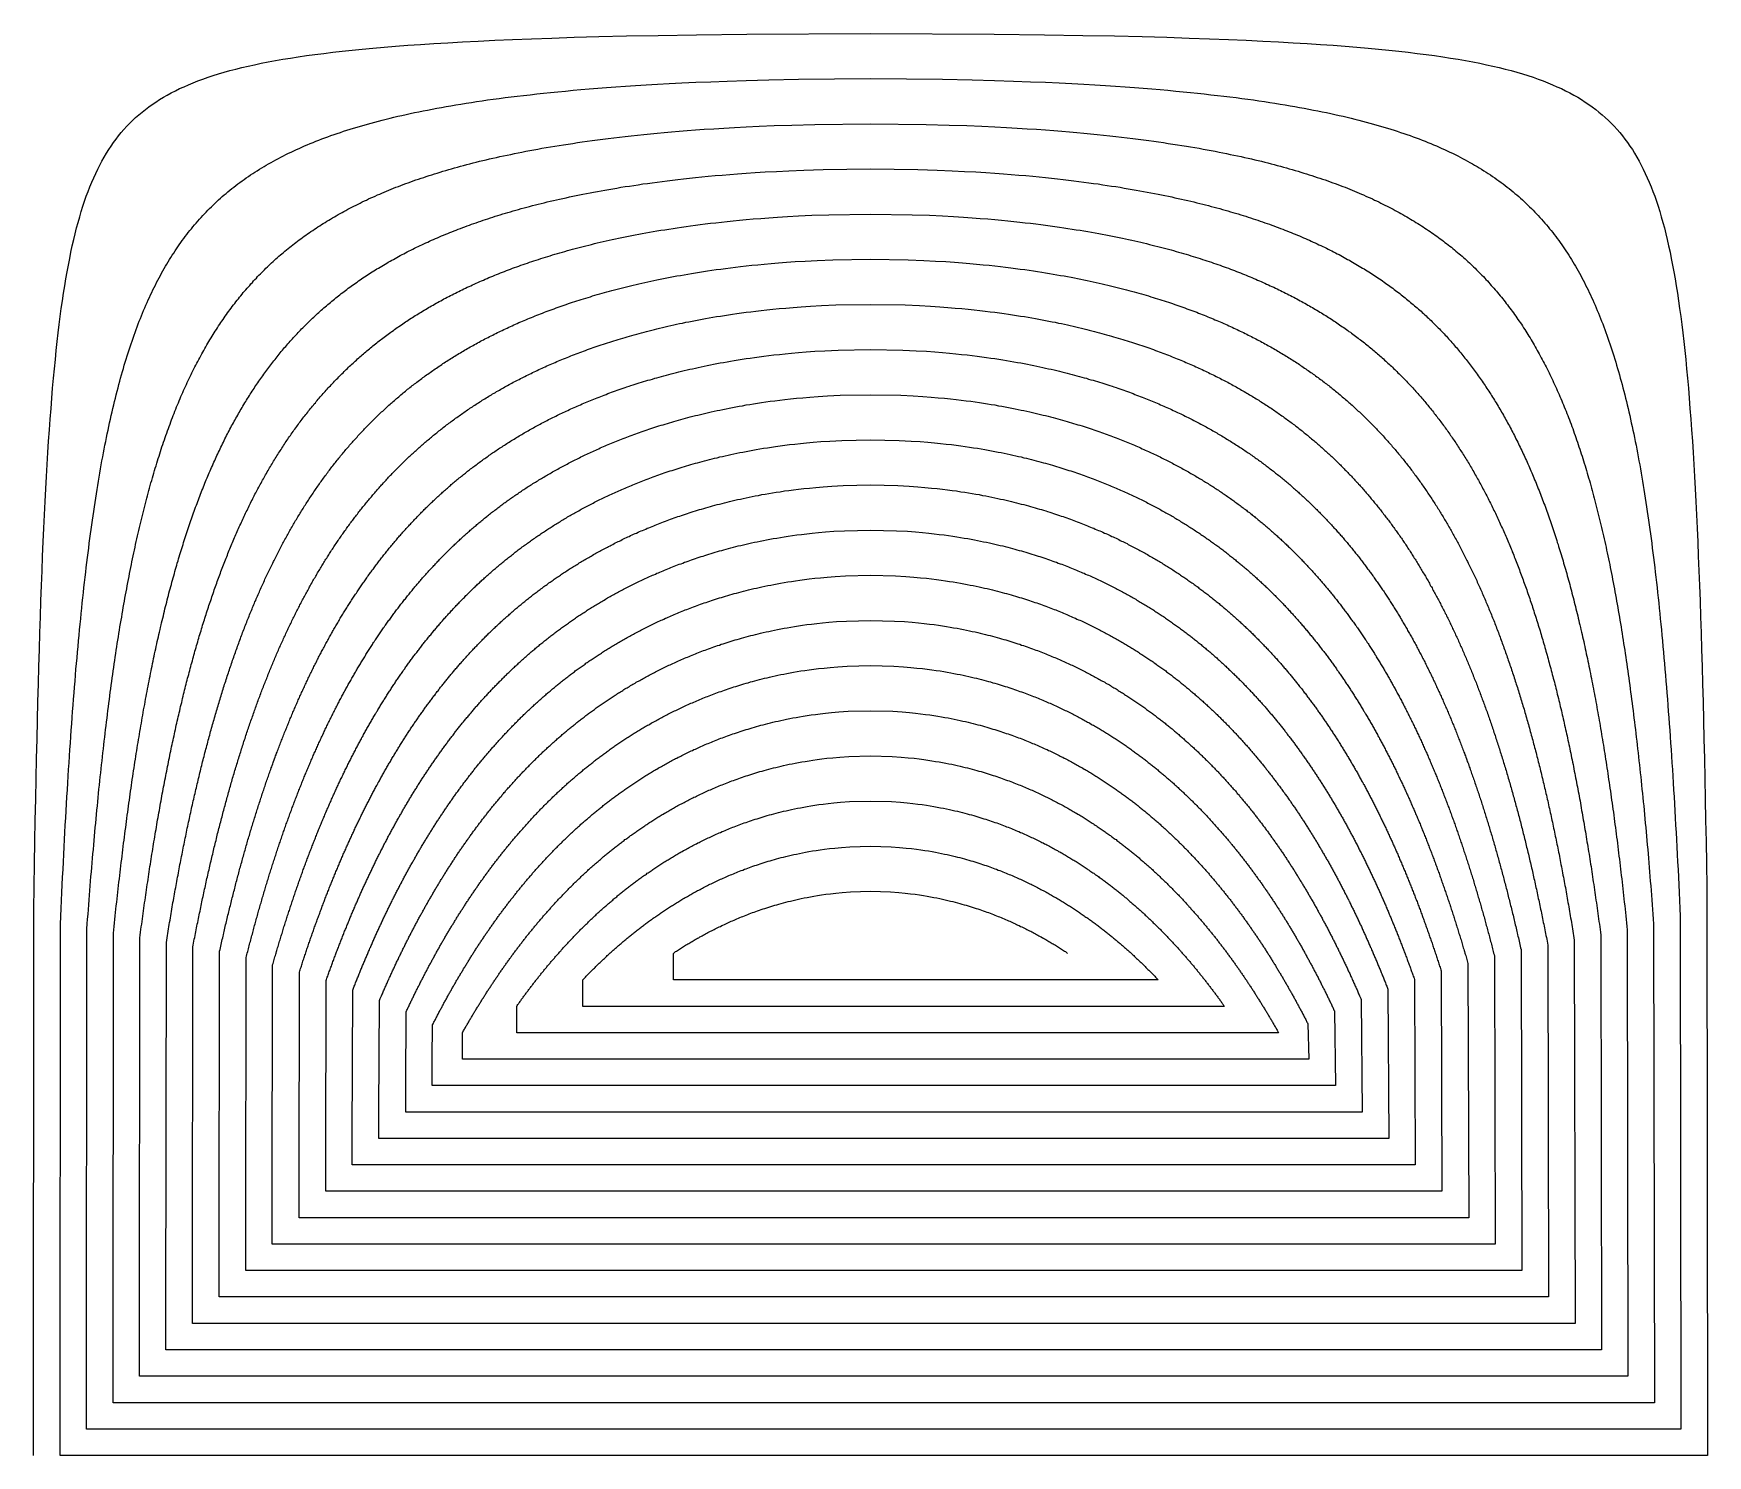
# Model space of a CAD drawing. Extents: x 201 to 397, y -170 to -3.
import ezdxf

# ---------------------------------------------------------------- set-up
doc = ezdxf.new("R2010")
doc.units = 0
doc.layers.add('MyLines', color=7, linetype='Continuous')

msp = doc.modelspace()

# ---------------------------------------------------------------- linework, layer by layer
at = {"layer": 'MyLines'}
for p, q in [((246.44, -3.93), (248, -3.83)), ((248, -3.83), (249.65, -3.73)), ((249.65, -3.73), (251.38, -3.63)), ((251.38, -3.63), (253.21, -3.54)), ((253.21, -3.54), (255.16, -3.45)), ((255.16, -3.45), (257.23, -3.36)), ((257.23, -3.36), (259.46, -3.27)), ((259.46, -3.27), (261.86, -3.18)), ((261.86, -3.18), (264.48, -3.1)), ((264.48, -3.1), (267.37, -3.02)), ((267.37, -3.02), (270.61, -2.94)), ((270.61, -2.94), (274.33, -2.87)), ((274.33, -2.87), (278.81, -2.79)), ((278.81, -2.79), (284.73, -2.72)), ((284.73, -2.72), (299.24, -2.65)), ((299.24, -2.65), (313.74, -2.72)), ((313.74, -2.72), (319.66, -2.79)), ((319.66, -2.79), (324.14, -2.87)), ((324.14, -2.87), (327.86, -2.94)), ((327.86, -2.94), (331.1, -3.02)), ((331.1, -3.02), (333.99, -3.1)), ((333.99, -3.1), (336.61, -3.18)), ((336.61, -3.18), (339.01, -3.27)), ((339.01, -3.27), (341.24, -3.36)), ((341.24, -3.36), (343.31, -3.45)), ((343.31, -3.45), (345.26, -3.54)), ((345.26, -3.54), (347.09, -3.63)), ((347.09, -3.63), (348.83, -3.73)), ((348.83, -3.73), (350.47, -3.83)), ((350.47, -3.83), (352.03, -3.93)), ((228.58, -5.99), (229.42, -5.83)), ((229.42, -5.83), (230.29, -5.68)), ((230.29, -5.68), (231.18, -5.53)), ((231.18, -5.53), (232.11, -5.39)), ((232.11, -5.39), (233.07, -5.25)), ((233.07, -5.25), (234.06, -5.11)), ((234.06, -5.11), (235.09, -4.98)), ((235.09, -4.98), (236.16, -4.85)), ((236.16, -4.85), (237.27, -4.73)), ((237.27, -4.73), (238.42, -4.6)), ((238.42, -4.6), (239.62, -4.48)), ((239.62, -4.48), (240.87, -4.37)), ((240.87, -4.37), (242.17, -4.25)), ((242.17, -4.25), (243.53, -4.14)), ((243.53, -4.14), (244.95, -4.04)), ((244.95, -4.04), (246.44, -3.93)), ((352.03, -3.93), (353.52, -4.04)), ((353.52, -4.04), (354.94, -4.14)), ((354.94, -4.14), (356.3, -4.25)), ((356.3, -4.25), (357.6, -4.37)), ((357.6, -4.37), (358.85, -4.48)), ((358.85, -4.48), (360.05, -4.6)), ((360.05, -4.6), (361.2, -4.73)), ((361.2, -4.73), (362.31, -4.85)), ((362.31, -4.85), (363.38, -4.98)), ((363.38, -4.98), (364.41, -5.11)), ((364.41, -5.11), (365.41, -5.25)), ((365.41, -5.25), (366.37, -5.39)), ((366.37, -5.39), (367.29, -5.53)), ((367.29, -5.53), (368.19, -5.68)), ((368.19, -5.68), (369.05, -5.83)), ((369.05, -5.83), (369.89, -5.99)), ((220.92, -8), (221.52, -7.79)), ((221.52, -7.79), (222.13, -7.59)), ((222.13, -7.59), (222.76, -7.39)), ((222.76, -7.39), (223.41, -7.2)), ((223.41, -7.2), (224.08, -7.01)), ((224.08, -7.01), (224.78, -6.83)), ((224.78, -6.83), (225.49, -6.65)), ((225.49, -6.65), (226.23, -6.48)), ((226.23, -6.48), (226.99, -6.31)), ((226.99, -6.31), (227.77, -6.15)), ((227.77, -6.15), (228.58, -5.99)), ((369.89, -5.99), (370.7, -6.15)), ((370.7, -6.15), (371.49, -6.31)), ((371.49, -6.31), (372.25, -6.48)), ((372.25, -6.48), (372.98, -6.65)), ((372.98, -6.65), (373.7, -6.83)), ((373.7, -6.83), (374.39, -7.01)), ((374.39, -7.01), (375.06, -7.2)), ((375.06, -7.2), (375.71, -7.39)), ((375.71, -7.39), (376.34, -7.59)), ((376.34, -7.59), (376.96, -7.79)), ((376.96, -7.79), (377.55, -8)), ((216.74, -9.87), (217.21, -9.62)), ((217.21, -9.62), (217.69, -9.37)), ((217.69, -9.37), (218.19, -9.12)), ((218.19, -9.12), (218.71, -8.89)), ((218.71, -8.89), (219.24, -8.66)), ((219.24, -8.66), (219.78, -8.43)), ((219.78, -8.43), (220.34, -8.21)), ((220.34, -8.21), (220.92, -8)), ((259.3, -9.83), (260.08, -9.74)), ((260.08, -9.74), (260.88, -9.65)), ((260.88, -9.65), (261.71, -9.57)), ((261.71, -9.57), (262.56, -9.48)), ((262.56, -9.48), (263.44, -9.4)), ((263.44, -9.4), (264.34, -9.32)), ((264.34, -9.32), (265.27, -9.24)), ((265.27, -9.24), (266.24, -9.15)), ((266.24, -9.15), (267.24, -9.07)), ((267.24, -9.07), (268.28, -8.99)), ((268.28, -8.99), (269.36, -8.92)), ((269.36, -8.92), (270.49, -8.84)), ((270.49, -8.84), (271.67, -8.76)), ((271.67, -8.76), (272.91, -8.68)), ((272.91, -8.68), (274.23, -8.61)), ((274.23, -8.61), (275.62, -8.53)), ((275.62, -8.53), (277.12, -8.45)), ((277.12, -8.45), (278.73, -8.38)), ((278.73, -8.38), (280.49, -8.31)), ((280.49, -8.31), (282.44, -8.23)), ((282.44, -8.23), (284.67, -8.16)), ((284.67, -8.16), (287.32, -8.09)), ((287.32, -8.09), (290.8, -8.02)), ((290.8, -8.02), (299.24, -7.95)), ((299.24, -7.95), (307.67, -8.02)), ((307.67, -8.02), (311.15, -8.09)), ((311.15, -8.09), (313.8, -8.16)), ((313.8, -8.16), (316.03, -8.23)), ((316.03, -8.23), (317.99, -8.31)), ((317.99, -8.31), (319.75, -8.38)), ((319.75, -8.38), (321.36, -8.45)), ((321.36, -8.45), (322.85, -8.53)), ((322.85, -8.53), (324.25, -8.61)), ((324.25, -8.61), (325.56, -8.68)), ((325.56, -8.68), (326.8, -8.76)), ((326.8, -8.76), (327.99, -8.84)), ((327.99, -8.84), (329.12, -8.92)), ((329.12, -8.92), (330.2, -8.99)), ((330.2, -8.99), (331.24, -9.07)), ((331.24, -9.07), (332.24, -9.15)), ((332.24, -9.15), (333.2, -9.24)), ((333.2, -9.24), (334.13, -9.32)), ((334.13, -9.32), (335.04, -9.4)), ((335.04, -9.4), (335.91, -9.48)), ((335.91, -9.48), (336.76, -9.57)), ((336.76, -9.57), (337.59, -9.65)), ((337.59, -9.65), (338.39, -9.74)), ((338.39, -9.74), (339.17, -9.83)), ((377.55, -8), (378.13, -8.21)), ((378.13, -8.21), (378.69, -8.43)), ((378.69, -8.43), (379.24, -8.66)), ((379.24, -8.66), (379.77, -8.89)), ((379.77, -8.89), (380.28, -9.12)), ((380.28, -9.12), (380.78, -9.37)), ((380.78, -9.37), (381.27, -9.62)), ((381.27, -9.62), (381.74, -9.87)), ((213.78, -11.87), (214.17, -11.56)), ((214.17, -11.56), (214.57, -11.26)), ((214.57, -11.26), (214.98, -10.97)), ((214.98, -10.97), (215.4, -10.69)), ((215.4, -10.69), (215.83, -10.41)), ((215.83, -10.41), (216.28, -10.14)), ((216.28, -10.14), (216.74, -9.87)), ((246.24, -11.83), (246.76, -11.73)), ((246.76, -11.73), (247.28, -11.63)), ((247.28, -11.63), (247.81, -11.52)), ((247.81, -11.52), (248.35, -11.42)), ((248.35, -11.42), (248.9, -11.32)), ((248.9, -11.32), (249.46, -11.22)), ((249.46, -11.22), (250.02, -11.12)), ((250.02, -11.12), (250.6, -11.02)), ((250.6, -11.02), (251.19, -10.93)), ((251.19, -10.93), (251.79, -10.83)), ((251.79, -10.83), (252.41, -10.74)), ((252.41, -10.74), (253.03, -10.64)), ((253.03, -10.64), (253.67, -10.55)), ((253.67, -10.55), (254.32, -10.45)), ((254.32, -10.45), (254.98, -10.36)), ((254.98, -10.36), (255.66, -10.27)), ((255.66, -10.27), (256.36, -10.18)), ((256.36, -10.18), (257.07, -10.09)), ((257.07, -10.09), (257.79, -10)), ((257.79, -10), (258.54, -9.91)), ((258.54, -9.91), (259.3, -9.83)), ((339.17, -9.83), (339.94, -9.91)), ((339.94, -9.91), (340.68, -10)), ((340.68, -10), (341.41, -10.09)), ((341.41, -10.09), (342.12, -10.18)), ((342.12, -10.18), (342.81, -10.27)), ((342.81, -10.27), (343.49, -10.36)), ((343.49, -10.36), (344.15, -10.45)), ((344.15, -10.45), (344.81, -10.55)), ((344.81, -10.55), (345.44, -10.64)), ((345.44, -10.64), (346.07, -10.74)), ((346.07, -10.74), (346.68, -10.83)), ((346.68, -10.83), (347.28, -10.93)), ((347.28, -10.93), (347.87, -11.02)), ((347.87, -11.02), (348.45, -11.12)), ((348.45, -11.12), (349.02, -11.22)), ((349.02, -11.22), (349.58, -11.32)), ((349.58, -11.32), (350.13, -11.42)), ((350.13, -11.42), (350.67, -11.52)), ((350.67, -11.52), (351.2, -11.63)), ((351.2, -11.63), (351.72, -11.73)), ((351.72, -11.73), (352.23, -11.83)), ((381.74, -9.87), (382.2, -10.14)), ((382.2, -10.14), (382.64, -10.41)), ((382.64, -10.41), (383.08, -10.69)), ((383.08, -10.69), (383.5, -10.97)), ((383.5, -10.97), (383.91, -11.26)), ((383.91, -11.26), (384.31, -11.56)), ((384.31, -11.56), (384.69, -11.87)), ((211.66, -13.9), (211.99, -13.54)), ((211.99, -13.54), (212.33, -13.19)), ((212.33, -13.19), (212.68, -12.85)), ((212.68, -12.85), (213.03, -12.51)), ((213.03, -12.51), (213.4, -12.19)), ((213.4, -12.19), (213.78, -11.87)), ((238.6, -13.75), (239, -13.63)), ((239, -13.63), (239.41, -13.51)), ((239.41, -13.51), (239.82, -13.39)), ((239.82, -13.39), (240.24, -13.28)), ((240.24, -13.28), (240.66, -13.16)), ((240.66, -13.16), (241.09, -13.04)), ((241.09, -13.04), (241.52, -12.93)), ((241.52, -12.93), (241.96, -12.81)), ((241.96, -12.81), (242.41, -12.7)), ((242.41, -12.7), (242.87, -12.59)), ((242.87, -12.59), (243.33, -12.48)), ((243.33, -12.48), (243.79, -12.37)), ((243.79, -12.37), (244.27, -12.26)), ((244.27, -12.26), (244.75, -12.15)), ((244.75, -12.15), (245.24, -12.04)), ((245.24, -12.04), (245.74, -11.94)), ((245.74, -11.94), (246.24, -11.83)), ((280.84, -13.82), (282.02, -13.75)), ((282.02, -13.75), (283.28, -13.67)), ((283.28, -13.67), (284.66, -13.6)), ((284.66, -13.6), (286.18, -13.53)), ((286.18, -13.53), (287.92, -13.46)), ((287.92, -13.46), (289.99, -13.39)), ((289.99, -13.39), (292.69, -13.31)), ((292.69, -13.31), (299.24, -13.24)), ((299.24, -13.24), (305.78, -13.31)), ((305.78, -13.31), (308.48, -13.39)), ((308.48, -13.39), (310.55, -13.46)), ((310.55, -13.46), (312.29, -13.53)), ((312.29, -13.53), (313.82, -13.6)), ((313.82, -13.6), (315.19, -13.67)), ((315.19, -13.67), (316.46, -13.75)), ((316.46, -13.75), (317.63, -13.82)), ((352.23, -11.83), (352.74, -11.94)), ((352.74, -11.94), (353.23, -12.04)), ((353.23, -12.04), (353.72, -12.15)), ((353.72, -12.15), (354.2, -12.26)), ((354.2, -12.26), (354.68, -12.37)), ((354.68, -12.37), (355.15, -12.48)), ((355.15, -12.48), (355.61, -12.59)), ((355.61, -12.59), (356.06, -12.7)), ((356.06, -12.7), (356.51, -12.81)), ((356.51, -12.81), (356.95, -12.93)), ((356.95, -12.93), (357.39, -13.04)), ((357.39, -13.04), (357.81, -13.16)), ((357.81, -13.16), (358.24, -13.28)), ((358.24, -13.28), (358.65, -13.39)), ((358.65, -13.39), (359.06, -13.51)), ((359.06, -13.51), (359.47, -13.63)), ((359.47, -13.63), (359.87, -13.75)), ((384.69, -11.87), (385.07, -12.19)), ((385.07, -12.19), (385.44, -12.51)), ((385.44, -12.51), (385.8, -12.85)), ((385.8, -12.85), (386.14, -13.19)), ((386.14, -13.19), (386.48, -13.54)), ((386.48, -13.54), (386.81, -13.9)), ((210.15, -15.86), (210.43, -15.45)), ((210.43, -15.45), (210.73, -15.04)), ((210.73, -15.04), (211.03, -14.65)), ((211.03, -14.65), (211.34, -14.27)), ((211.34, -14.27), (211.66, -13.9)), ((232.85, -15.85), (233.17, -15.71)), ((233.17, -15.71), (233.5, -15.57)), ((233.5, -15.57), (233.84, -15.43)), ((233.84, -15.43), (234.18, -15.3)), ((234.18, -15.3), (234.52, -15.16)), ((234.52, -15.16), (234.87, -15.03)), ((234.87, -15.03), (235.22, -14.89)), ((235.22, -14.89), (235.58, -14.76)), ((235.58, -14.76), (235.94, -14.63)), ((235.94, -14.63), (236.31, -14.5)), ((236.31, -14.5), (236.68, -14.38)), ((236.68, -14.38), (237.05, -14.25)), ((237.05, -14.25), (237.43, -14.12)), ((237.43, -14.12), (237.82, -14)), ((237.82, -14), (238.21, -13.88)), ((238.21, -13.88), (238.6, -13.75)), ((262.7, -15.78), (263.23, -15.7)), ((263.23, -15.7), (263.76, -15.62)), ((263.76, -15.62), (264.31, -15.54)), ((264.31, -15.54), (264.87, -15.45)), ((264.87, -15.45), (265.43, -15.37)), ((265.43, -15.37), (266.01, -15.29)), ((266.01, -15.29), (266.6, -15.21)), ((266.6, -15.21), (267.21, -15.13)), ((267.21, -15.13), (267.83, -15.05)), ((267.83, -15.05), (268.46, -14.97)), ((268.46, -14.97), (269.11, -14.89)), ((269.11, -14.89), (269.78, -14.81)), ((269.78, -14.81), (270.46, -14.73)), ((270.46, -14.73), (271.17, -14.65)), ((271.17, -14.65), (271.89, -14.57)), ((271.89, -14.57), (272.64, -14.5)), ((272.64, -14.5), (273.41, -14.42)), ((273.41, -14.42), (274.21, -14.34)), ((274.21, -14.34), (275.03, -14.27)), ((275.03, -14.27), (275.89, -14.19)), ((275.89, -14.19), (276.79, -14.12)), ((276.79, -14.12), (277.73, -14.04)), ((277.73, -14.04), (278.71, -13.97)), ((278.71, -13.97), (279.74, -13.89)), ((279.74, -13.89), (280.84, -13.82)), ((317.63, -13.82), (318.73, -13.89)), ((318.73, -13.89), (319.77, -13.97)), ((319.77, -13.97), (320.75, -14.04)), ((320.75, -14.04), (321.68, -14.12)), ((321.68, -14.12), (322.58, -14.19)), ((322.58, -14.19), (323.44, -14.27)), ((323.44, -14.27), (324.27, -14.34)), ((324.27, -14.34), (325.06, -14.42)), ((325.06, -14.42), (325.84, -14.5)), ((325.84, -14.5), (326.58, -14.57)), ((326.58, -14.57), (327.31, -14.65)), ((327.31, -14.65), (328.01, -14.73)), ((328.01, -14.73), (328.69, -14.81)), ((328.69, -14.81), (329.36, -14.89)), ((329.36, -14.89), (330.01, -14.97)), ((330.01, -14.97), (330.64, -15.05)), ((330.64, -15.05), (331.26, -15.13)), ((331.26, -15.13), (331.87, -15.21)), ((331.87, -15.21), (332.46, -15.29)), ((332.46, -15.29), (333.04, -15.37)), ((333.04, -15.37), (333.61, -15.45)), ((333.61, -15.45), (334.16, -15.54)), ((334.16, -15.54), (334.71, -15.62)), ((334.71, -15.62), (335.24, -15.7)), ((335.24, -15.7), (335.77, -15.78)), ((359.87, -13.75), (360.27, -13.88)), ((360.27, -13.88), (360.66, -14)), ((360.66, -14), (361.04, -14.12)), ((361.04, -14.12), (361.42, -14.25)), ((361.42, -14.25), (361.8, -14.38)), ((361.8, -14.38), (362.17, -14.5)), ((362.17, -14.5), (362.53, -14.63)), ((362.53, -14.63), (362.89, -14.76)), ((362.89, -14.76), (363.25, -14.89)), ((363.25, -14.89), (363.6, -15.03)), ((363.6, -15.03), (363.95, -15.16)), ((363.95, -15.16), (364.29, -15.3)), ((364.29, -15.3), (364.63, -15.43)), ((364.63, -15.43), (364.97, -15.57)), ((364.97, -15.57), (365.3, -15.71)), ((365.3, -15.71), (365.63, -15.85)), ((386.81, -13.9), (387.13, -14.27)), ((387.13, -14.27), (387.44, -14.65)), ((387.44, -14.65), (387.74, -15.04)), ((387.74, -15.04), (388.04, -15.45)), ((388.04, -15.45), (388.33, -15.86)), ((208.82, -18.09), (209.07, -17.62)), ((209.07, -17.62), (209.33, -17.16)), ((209.33, -17.16), (209.6, -16.71)), ((209.6, -16.71), (209.87, -16.28)), ((209.87, -16.28), (210.15, -15.86)), ((228.91, -17.78), (229.2, -17.62)), ((229.2, -17.62), (229.48, -17.47)), ((229.48, -17.47), (229.77, -17.31)), ((229.77, -17.31), (230.06, -17.16)), ((230.06, -17.16), (230.36, -17.01)), ((230.36, -17.01), (230.66, -16.86)), ((230.66, -16.86), (230.96, -16.71)), ((230.96, -16.71), (231.26, -16.56)), ((231.26, -16.56), (231.57, -16.42)), ((231.57, -16.42), (231.89, -16.27)), ((231.89, -16.27), (232.2, -16.13)), ((232.2, -16.13), (232.52, -15.99)), ((232.52, -15.99), (232.85, -15.85)), ((252.99, -17.74), (253.38, -17.65)), ((253.38, -17.65), (253.76, -17.56)), ((253.76, -17.56), (254.15, -17.46)), ((254.15, -17.46), (254.55, -17.37)), ((254.55, -17.37), (254.95, -17.28)), ((254.95, -17.28), (255.35, -17.19)), ((255.35, -17.19), (255.76, -17.1)), ((255.76, -17.1), (256.18, -17.01)), ((256.18, -17.01), (256.6, -16.92)), ((256.6, -16.92), (257.03, -16.83)), ((257.03, -16.83), (257.47, -16.74)), ((257.47, -16.74), (257.91, -16.65)), ((257.91, -16.65), (258.35, -16.56)), ((258.35, -16.56), (258.81, -16.47)), ((258.81, -16.47), (259.27, -16.38)), ((259.27, -16.38), (259.73, -16.3)), ((259.73, -16.3), (260.21, -16.21)), ((260.21, -16.21), (260.69, -16.12)), ((260.69, -16.12), (261.18, -16.04)), ((261.18, -16.04), (261.68, -15.95)), ((261.68, -15.95), (262.19, -15.87)), ((262.19, -15.87), (262.7, -15.78)), ((335.77, -15.78), (336.29, -15.87)), ((336.29, -15.87), (336.79, -15.95)), ((336.79, -15.95), (337.29, -16.04)), ((337.29, -16.04), (337.78, -16.12)), ((337.78, -16.12), (338.27, -16.21)), ((338.27, -16.21), (338.74, -16.3)), ((338.74, -16.3), (339.21, -16.38)), ((339.21, -16.38), (339.67, -16.47)), ((339.67, -16.47), (340.12, -16.56)), ((340.12, -16.56), (340.57, -16.65)), ((340.57, -16.65), (341.01, -16.74)), ((341.01, -16.74), (341.44, -16.83)), ((341.44, -16.83), (341.87, -16.92)), ((341.87, -16.92), (342.29, -17.01)), ((342.29, -17.01), (342.71, -17.1)), ((342.71, -17.1), (343.12, -17.19)), ((343.12, -17.19), (343.53, -17.28)), ((343.53, -17.28), (343.93, -17.37)), ((343.93, -17.37), (344.32, -17.46)), ((344.32, -17.46), (344.71, -17.56)), ((344.71, -17.56), (345.1, -17.65)), ((345.1, -17.65), (345.48, -17.74)), ((365.63, -15.85), (365.95, -15.99)), ((365.95, -15.99), (366.27, -16.13)), ((366.27, -16.13), (366.59, -16.27)), ((366.59, -16.27), (366.9, -16.42)), ((366.9, -16.42), (367.21, -16.56)), ((367.21, -16.56), (367.52, -16.71)), ((367.52, -16.71), (367.82, -16.86)), ((367.82, -16.86), (368.12, -17.01)), ((368.12, -17.01), (368.41, -17.16)), ((368.41, -17.16), (368.7, -17.31)), ((368.7, -17.31), (368.99, -17.47)), ((368.99, -17.47), (369.28, -17.62)), ((369.28, -17.62), (369.56, -17.78)), ((388.33, -15.86), (388.61, -16.28)), ((388.61, -16.28), (388.88, -16.71)), ((388.88, -16.71), (389.14, -17.16)), ((389.14, -17.16), (389.4, -17.62)), ((389.4, -17.62), (389.65, -18.09)), ((207.89, -20.1), (208.11, -19.57)), ((208.11, -19.57), (208.34, -19.07)), ((208.34, -19.07), (208.58, -18.57)), ((208.58, -18.57), (208.82, -18.09)), ((225.76, -19.77), (226, -19.6)), ((226, -19.6), (226.25, -19.42)), ((226.25, -19.42), (226.51, -19.25)), ((226.51, -19.25), (226.76, -19.08)), ((226.76, -19.08), (227.02, -18.92)), ((227.02, -18.92), (227.28, -18.75)), ((227.28, -18.75), (227.55, -18.58)), ((227.55, -18.58), (227.82, -18.42)), ((227.82, -18.42), (228.09, -18.26)), ((228.09, -18.26), (228.36, -18.1)), ((228.36, -18.1), (228.63, -17.94)), ((228.63, -17.94), (228.91, -17.78)), ((246.2, -19.74), (246.51, -19.63)), ((246.51, -19.63), (246.82, -19.53)), ((246.82, -19.53), (247.13, -19.42)), ((247.13, -19.42), (247.45, -19.32)), ((247.45, -19.32), (247.77, -19.22)), ((247.77, -19.22), (248.09, -19.12)), ((248.09, -19.12), (248.42, -19.02)), ((248.42, -19.02), (248.75, -18.91)), ((248.75, -18.91), (249.08, -18.81)), ((249.08, -18.81), (249.42, -18.71)), ((249.42, -18.71), (249.76, -18.61)), ((249.76, -18.61), (250.1, -18.52)), ((250.1, -18.52), (250.45, -18.42)), ((250.45, -18.42), (250.8, -18.32)), ((250.8, -18.32), (251.15, -18.22)), ((251.15, -18.22), (251.51, -18.13)), ((251.51, -18.13), (251.88, -18.03)), ((251.88, -18.03), (252.25, -17.93)), ((252.25, -17.93), (252.62, -17.84)), ((252.62, -17.84), (252.99, -17.74)), ((277.31, -19.7), (277.99, -19.63)), ((277.99, -19.63), (278.7, -19.55)), ((278.7, -19.55), (279.44, -19.48)), ((279.44, -19.48), (280.2, -19.41)), ((280.2, -19.41), (281, -19.33)), ((281, -19.33), (281.84, -19.26)), ((281.84, -19.26), (282.72, -19.19)), ((282.72, -19.19), (283.65, -19.11)), ((283.65, -19.11), (284.65, -19.04)), ((284.65, -19.04), (285.72, -18.97)), ((285.72, -18.97), (286.89, -18.9)), ((286.89, -18.9), (288.19, -18.83)), ((288.19, -18.83), (289.66, -18.75)), ((289.66, -18.75), (291.42, -18.68)), ((291.42, -18.68), (293.7, -18.61)), ((293.7, -18.61), (299.24, -18.54)), ((299.24, -18.54), (304.77, -18.61)), ((304.77, -18.61), (307.06, -18.68)), ((307.06, -18.68), (308.81, -18.75)), ((308.81, -18.75), (310.28, -18.83)), ((310.28, -18.83), (311.58, -18.9)), ((311.58, -18.9), (312.75, -18.97)), ((312.75, -18.97), (313.82, -19.04)), ((313.82, -19.04), (314.82, -19.11)), ((314.82, -19.11), (315.75, -19.19)), ((315.75, -19.19), (316.64, -19.26)), ((316.64, -19.26), (317.47, -19.33)), ((317.47, -19.33), (318.27, -19.41)), ((318.27, -19.41), (319.04, -19.48)), ((319.04, -19.48), (319.77, -19.55)), ((319.77, -19.55), (320.48, -19.63)), ((320.48, -19.63), (321.16, -19.7)), ((345.48, -17.74), (345.86, -17.84)), ((345.86, -17.84), (346.23, -17.93)), ((346.23, -17.93), (346.6, -18.03)), ((346.6, -18.03), (346.96, -18.13)), ((346.96, -18.13), (347.32, -18.22)), ((347.32, -18.22), (347.67, -18.32)), ((347.67, -18.32), (348.03, -18.42)), ((348.03, -18.42), (348.37, -18.52)), ((348.37, -18.52), (348.72, -18.61)), ((348.72, -18.61), (349.06, -18.71)), ((349.06, -18.71), (349.39, -18.81)), ((349.39, -18.81), (349.73, -18.91)), ((349.73, -18.91), (350.06, -19.02)), ((350.06, -19.02), (350.38, -19.12)), ((350.38, -19.12), (350.7, -19.22)), ((350.7, -19.22), (351.02, -19.32)), ((351.02, -19.32), (351.34, -19.42)), ((351.34, -19.42), (351.65, -19.53)), ((351.65, -19.53), (351.96, -19.63)), ((351.96, -19.63), (352.27, -19.74)), ((369.56, -17.78), (369.84, -17.94)), ((369.84, -17.94), (370.11, -18.1)), ((370.11, -18.1), (370.39, -18.26)), ((370.39, -18.26), (370.66, -18.42)), ((370.66, -18.42), (370.93, -18.58)), ((370.93, -18.58), (371.19, -18.75)), ((371.19, -18.75), (371.45, -18.92)), ((371.45, -18.92), (371.71, -19.08)), ((371.71, -19.08), (371.97, -19.25)), ((371.97, -19.25), (372.22, -19.42)), ((372.22, -19.42), (372.47, -19.6)), ((372.47, -19.6), (372.72, -19.77)), ((389.65, -18.09), (389.89, -18.57)), ((389.89, -18.57), (390.13, -19.07)), ((390.13, -19.07), (390.36, -19.57)), ((390.36, -19.57), (390.59, -20.1)), ((207.24, -21.75), (207.45, -21.18)), ((207.45, -21.18), (207.67, -20.63)), ((207.67, -20.63), (207.89, -20.1)), ((223.19, -21.79), (223.41, -21.6)), ((223.41, -21.6), (223.64, -21.41)), ((223.64, -21.41), (223.86, -21.22)), ((223.86, -21.22), (224.09, -21.03)), ((224.09, -21.03), (224.32, -20.85)), ((224.32, -20.85), (224.55, -20.67)), ((224.55, -20.67), (224.79, -20.48)), ((224.79, -20.48), (225.03, -20.3)), ((225.03, -20.3), (225.27, -20.12)), ((225.27, -20.12), (225.51, -19.95)), ((225.51, -19.95), (225.76, -19.77)), ((241.39, -21.6), (241.66, -21.49)), ((241.66, -21.49), (241.92, -21.38)), ((241.92, -21.38), (242.19, -21.26)), ((242.19, -21.26), (242.46, -21.15)), ((242.46, -21.15), (242.73, -21.04)), ((242.73, -21.04), (243.01, -20.93)), ((243.01, -20.93), (243.28, -20.81)), ((243.28, -20.81), (243.56, -20.7)), ((243.56, -20.7), (243.85, -20.59)), ((243.85, -20.59), (244.13, -20.49)), ((244.13, -20.49), (244.42, -20.38)), ((244.42, -20.38), (244.71, -20.27)), ((244.71, -20.27), (245, -20.16)), ((245, -20.16), (245.3, -20.05)), ((245.3, -20.05), (245.6, -19.95)), ((245.6, -19.95), (245.9, -19.84)), ((245.9, -19.84), (246.2, -19.74)), ((264.69, -21.67), (265.1, -21.59)), ((265.1, -21.59), (265.5, -21.51)), ((265.5, -21.51), (265.92, -21.42)), ((265.92, -21.42), (266.34, -21.34)), ((266.34, -21.34), (266.76, -21.26)), ((266.76, -21.26), (267.2, -21.18)), ((267.2, -21.18), (267.64, -21.1)), ((267.64, -21.1), (268.09, -21.02)), ((268.09, -21.02), (268.54, -20.94)), ((268.54, -20.94), (269.01, -20.86)), ((269.01, -20.86), (269.48, -20.78)), ((269.48, -20.78), (269.96, -20.7)), ((269.96, -20.7), (270.45, -20.62)), ((270.45, -20.62), (270.95, -20.55)), ((270.95, -20.55), (271.46, -20.47)), ((271.46, -20.47), (271.99, -20.39)), ((271.99, -20.39), (272.52, -20.31)), ((272.52, -20.31), (273.07, -20.24)), ((273.07, -20.24), (273.62, -20.16)), ((273.62, -20.16), (274.2, -20.08)), ((274.2, -20.08), (274.79, -20.01)), ((274.79, -20.01), (275.39, -19.93)), ((275.39, -19.93), (276.01, -19.85)), ((276.01, -19.85), (276.65, -19.78)), ((276.65, -19.78), (277.31, -19.7)), ((321.16, -19.7), (321.82, -19.78)), ((321.82, -19.78), (322.46, -19.85)), ((322.46, -19.85), (323.08, -19.93)), ((323.08, -19.93), (323.69, -20.01)), ((323.69, -20.01), (324.28, -20.08)), ((324.28, -20.08), (324.85, -20.16)), ((324.85, -20.16), (325.41, -20.24)), ((325.41, -20.24), (325.95, -20.31)), ((325.95, -20.31), (326.49, -20.39)), ((326.49, -20.39), (327.01, -20.47)), ((327.01, -20.47), (327.52, -20.55)), ((327.52, -20.55), (328.02, -20.62)), ((328.02, -20.62), (328.51, -20.7)), ((328.51, -20.7), (328.99, -20.78)), ((328.99, -20.78), (329.47, -20.86)), ((329.47, -20.86), (329.93, -20.94)), ((329.93, -20.94), (330.39, -21.02)), ((330.39, -21.02), (330.83, -21.1)), ((330.83, -21.1), (331.28, -21.18)), ((331.28, -21.18), (331.71, -21.26)), ((331.71, -21.26), (332.14, -21.34)), ((332.14, -21.34), (332.56, -21.42)), ((332.56, -21.42), (332.97, -21.51)), ((332.97, -21.51), (333.38, -21.59)), ((333.38, -21.59), (333.78, -21.67)), ((352.27, -19.74), (352.58, -19.84)), ((352.58, -19.84), (352.88, -19.95)), ((352.88, -19.95), (353.18, -20.05)), ((353.18, -20.05), (353.47, -20.16)), ((353.47, -20.16), (353.76, -20.27)), ((353.76, -20.27), (354.05, -20.38)), ((354.05, -20.38), (354.34, -20.49)), ((354.34, -20.49), (354.63, -20.59)), ((354.63, -20.59), (354.91, -20.7)), ((354.91, -20.7), (355.19, -20.81)), ((355.19, -20.81), (355.47, -20.93)), ((355.47, -20.93), (355.74, -21.04)), ((355.74, -21.04), (356.01, -21.15)), ((356.01, -21.15), (356.28, -21.26)), ((356.28, -21.26), (356.55, -21.38)), ((356.55, -21.38), (356.82, -21.49)), ((356.82, -21.49), (357.08, -21.6)), ((372.72, -19.77), (372.96, -19.95)), ((372.96, -19.95), (373.21, -20.12)), ((373.21, -20.12), (373.45, -20.3)), ((373.45, -20.3), (373.68, -20.48)), ((373.68, -20.48), (373.92, -20.67)), ((373.92, -20.67), (374.15, -20.85)), ((374.15, -20.85), (374.38, -21.03)), ((374.38, -21.03), (374.61, -21.22)), ((374.61, -21.22), (374.84, -21.41)), ((374.84, -21.41), (375.06, -21.6)), ((375.06, -21.6), (375.28, -21.79)), ((390.59, -20.1), (390.81, -20.63)), ((390.81, -20.63), (391.02, -21.18)), ((391.02, -21.18), (391.23, -21.75)), ((206.47, -24.16), (206.65, -23.53)), ((206.65, -23.53), (206.85, -22.92)), ((206.85, -22.92), (207.04, -22.33)), ((207.04, -22.33), (207.24, -21.75)), ((221.3, -23.6), (221.5, -23.39)), ((221.5, -23.39), (221.7, -23.18)), ((221.7, -23.18), (221.91, -22.98)), ((221.91, -22.98), (222.12, -22.78)), ((222.12, -22.78), (222.33, -22.58)), ((222.33, -22.58), (222.54, -22.38)), ((222.54, -22.38), (222.76, -22.18)), ((222.76, -22.18), (222.97, -21.99)), ((222.97, -21.99), (223.19, -21.79)), ((237.24, -23.65), (237.47, -23.52)), ((237.47, -23.52), (237.7, -23.4)), ((237.7, -23.4), (237.93, -23.27)), ((237.93, -23.27), (238.16, -23.15)), ((238.16, -23.15), (238.4, -23.03)), ((238.4, -23.03), (238.64, -22.91)), ((238.64, -22.91), (238.88, -22.78)), ((238.88, -22.78), (239.12, -22.66)), ((239.12, -22.66), (239.37, -22.54)), ((239.37, -22.54), (239.61, -22.42)), ((239.61, -22.42), (239.86, -22.3)), ((239.86, -22.3), (240.11, -22.19)), ((240.11, -22.19), (240.36, -22.07)), ((240.36, -22.07), (240.62, -21.95)), ((240.62, -21.95), (240.87, -21.84)), ((240.87, -21.84), (241.13, -21.72)), ((241.13, -21.72), (241.39, -21.6)), ((256.71, -23.65), (257.02, -23.56)), ((257.02, -23.56), (257.33, -23.47)), ((257.33, -23.47), (257.64, -23.38)), ((257.64, -23.38), (257.95, -23.29)), ((257.95, -23.29), (258.27, -23.2)), ((258.27, -23.2), (258.6, -23.12)), ((258.6, -23.12), (258.92, -23.03)), ((258.92, -23.03), (259.25, -22.94)), ((259.25, -22.94), (259.59, -22.85)), ((259.59, -22.85), (259.92, -22.77)), ((259.92, -22.77), (260.26, -22.68)), ((260.26, -22.68), (260.61, -22.59)), ((260.61, -22.59), (260.96, -22.51)), ((260.96, -22.51), (261.31, -22.42)), ((261.31, -22.42), (261.67, -22.34)), ((261.67, -22.34), (262.03, -22.25)), ((262.03, -22.25), (262.39, -22.17)), ((262.39, -22.17), (262.76, -22.09)), ((262.76, -22.09), (263.14, -22)), ((263.14, -22), (263.52, -21.92)), ((263.52, -21.92), (263.91, -21.83)), ((263.91, -21.83), (264.3, -21.75)), ((264.3, -21.75), (264.69, -21.67)), ((333.78, -21.67), (334.18, -21.75)), ((334.18, -21.75), (334.57, -21.83)), ((334.57, -21.83), (334.95, -21.92)), ((334.95, -21.92), (335.33, -22)), ((335.33, -22), (335.71, -22.09)), ((335.71, -22.09), (336.08, -22.17)), ((336.08, -22.17), (336.45, -22.25)), ((336.45, -22.25), (336.81, -22.34)), ((336.81, -22.34), (337.16, -22.42)), ((337.16, -22.42), (337.52, -22.51)), ((337.52, -22.51), (337.87, -22.59)), ((337.87, -22.59), (338.21, -22.68)), ((338.21, -22.68), (338.55, -22.77)), ((338.55, -22.77), (338.89, -22.85)), ((338.89, -22.85), (339.22, -22.94)), ((339.22, -22.94), (339.55, -23.03)), ((339.55, -23.03), (339.88, -23.12)), ((339.88, -23.12), (340.2, -23.2)), ((340.2, -23.2), (340.52, -23.29)), ((340.52, -23.29), (340.83, -23.38)), ((340.83, -23.38), (341.15, -23.47)), ((341.15, -23.47), (341.46, -23.56)), ((341.46, -23.56), (341.76, -23.65)), ((357.08, -21.6), (357.34, -21.72)), ((357.34, -21.72), (357.6, -21.84)), ((357.6, -21.84), (357.86, -21.95)), ((357.86, -21.95), (358.11, -22.07)), ((358.11, -22.07), (358.36, -22.19)), ((358.36, -22.19), (358.61, -22.3)), ((358.61, -22.3), (358.86, -22.42)), ((358.86, -22.42), (359.11, -22.54)), ((359.11, -22.54), (359.35, -22.66)), ((359.35, -22.66), (359.59, -22.78)), ((359.59, -22.78), (359.83, -22.91)), ((359.83, -22.91), (360.07, -23.03)), ((360.07, -23.03), (360.31, -23.15)), ((360.31, -23.15), (360.54, -23.27)), ((360.54, -23.27), (360.78, -23.4)), ((360.78, -23.4), (361.01, -23.52)), ((361.01, -23.52), (361.24, -23.65)), ((375.28, -21.79), (375.5, -21.99)), ((375.5, -21.99), (375.72, -22.18)), ((375.72, -22.18), (375.93, -22.38)), ((375.93, -22.38), (376.14, -22.58)), ((376.14, -22.58), (376.35, -22.78)), ((376.35, -22.78), (376.56, -22.98)), ((376.56, -22.98), (376.77, -23.18)), ((376.77, -23.18), (376.97, -23.39)), ((376.97, -23.39), (377.17, -23.6)), ((391.23, -21.75), (391.43, -22.33)), ((391.43, -22.33), (391.63, -22.92)), ((391.63, -22.92), (391.82, -23.53)), ((391.82, -23.53), (392.01, -24.16)), ((205.94, -26.15), (206.11, -25.47)), ((206.11, -25.47), (206.28, -24.81)), ((206.28, -24.81), (206.47, -24.16)), ((219.57, -25.56), (219.75, -25.33)), ((219.75, -25.33), (219.94, -25.11)), ((219.94, -25.11), (220.13, -24.89)), ((220.13, -24.89), (220.32, -24.67)), ((220.32, -24.67), (220.51, -24.45)), ((220.51, -24.45), (220.71, -24.23)), ((220.71, -24.23), (220.9, -24.02)), ((220.9, -24.02), (221.1, -23.81)), ((221.1, -23.81), (221.3, -23.6)), ((234, -25.61), (234.2, -25.48)), ((234.2, -25.48), (234.41, -25.34)), ((234.41, -25.34), (234.62, -25.21)), ((234.62, -25.21), (234.83, -25.07)), ((234.83, -25.07), (235.04, -24.94)), ((235.04, -24.94), (235.25, -24.81)), ((235.25, -24.81), (235.46, -24.68)), ((235.46, -24.68), (235.68, -24.55)), ((235.68, -24.55), (235.9, -24.42)), ((235.9, -24.42), (236.12, -24.29)), ((236.12, -24.29), (236.34, -24.16)), ((236.34, -24.16), (236.56, -24.03)), ((236.56, -24.03), (236.78, -23.9)), ((236.78, -23.9), (237.01, -23.77)), ((237.01, -23.77), (237.24, -23.65)), ((250.88, -25.62), (251.14, -25.52)), ((251.14, -25.52), (251.4, -25.42)), ((251.4, -25.42), (251.65, -25.32)), ((251.65, -25.32), (251.91, -25.23)), ((251.91, -25.23), (252.18, -25.13)), ((252.18, -25.13), (252.44, -25.04)), ((252.44, -25.04), (252.71, -24.94)), ((252.71, -24.94), (252.98, -24.85)), ((252.98, -24.85), (253.25, -24.75)), ((253.25, -24.75), (253.52, -24.66)), ((253.52, -24.66), (253.8, -24.57)), ((253.8, -24.57), (254.08, -24.47)), ((254.08, -24.47), (254.36, -24.38)), ((254.36, -24.38), (254.65, -24.29)), ((254.65, -24.29), (254.93, -24.2)), ((254.93, -24.2), (255.22, -24.1)), ((255.22, -24.1), (255.51, -24.01)), ((255.51, -24.01), (255.81, -23.92)), ((255.81, -23.92), (256.11, -23.83)), ((256.11, -23.83), (256.41, -23.74)), ((256.41, -23.74), (256.71, -23.65)), ((275.59, -25.59), (276.08, -25.52)), ((276.08, -25.52), (276.57, -25.44)), ((276.57, -25.44), (277.08, -25.37)), ((277.08, -25.37), (277.61, -25.29)), ((277.61, -25.29), (278.14, -25.22)), ((278.14, -25.22), (278.7, -25.14)), ((278.7, -25.14), (279.27, -25.07)), ((279.27, -25.07), (279.85, -24.99)), ((279.85, -24.99), (280.46, -24.92)), ((280.46, -24.92), (281.09, -24.85)), ((281.09, -24.85), (281.74, -24.77)), ((281.74, -24.77), (282.42, -24.7)), ((282.42, -24.7), (283.12, -24.63)), ((283.12, -24.63), (283.87, -24.55)), ((283.87, -24.55), (284.65, -24.48)), ((284.65, -24.48), (285.48, -24.41)), ((285.48, -24.41), (286.36, -24.34)), ((286.36, -24.34), (287.31, -24.27)), ((287.31, -24.27), (288.34, -24.19)), ((288.34, -24.19), (289.49, -24.12)), ((289.49, -24.12), (290.79, -24.05)), ((290.79, -24.05), (292.34, -23.98)), ((292.34, -23.98), (294.35, -23.91)), ((294.35, -23.91), (299.24, -23.84)), ((299.24, -23.84), (304.12, -23.91)), ((304.12, -23.91), (306.14, -23.98)), ((306.14, -23.98), (307.68, -24.05)), ((307.68, -24.05), (308.99, -24.12)), ((308.99, -24.12), (310.13, -24.19)), ((310.13, -24.19), (311.17, -24.27)), ((311.17, -24.27), (312.12, -24.34)), ((312.12, -24.34), (313, -24.41)), ((313, -24.41), (313.83, -24.48)), ((313.83, -24.48), (314.61, -24.55)), ((314.61, -24.55), (315.35, -24.63)), ((315.35, -24.63), (316.06, -24.7)), ((316.06, -24.7), (316.74, -24.77)), ((316.74, -24.77), (317.39, -24.85)), ((317.39, -24.85), (318.02, -24.92)), ((318.02, -24.92), (318.62, -24.99)), ((318.62, -24.99), (319.21, -25.07)), ((319.21, -25.07), (319.78, -25.14)), ((319.78, -25.14), (320.33, -25.22)), ((320.33, -25.22), (320.87, -25.29)), ((320.87, -25.29), (321.39, -25.37)), ((321.39, -25.37), (321.9, -25.44)), ((321.9, -25.44), (322.4, -25.52)), ((322.4, -25.52), (322.88, -25.59)), ((341.76, -23.65), (342.07, -23.74)), ((342.07, -23.74), (342.37, -23.83)), ((342.37, -23.83), (342.67, -23.92)), ((342.67, -23.92), (342.96, -24.01)), ((342.96, -24.01), (343.25, -24.1)), ((343.25, -24.1), (343.54, -24.2)), ((343.54, -24.2), (343.83, -24.29)), ((343.83, -24.29), (344.11, -24.38)), ((344.11, -24.38), (344.39, -24.47)), ((344.39, -24.47), (344.67, -24.57)), ((344.67, -24.57), (344.95, -24.66)), ((344.95, -24.66), (345.22, -24.75)), ((345.22, -24.75), (345.49, -24.85)), ((345.49, -24.85), (345.76, -24.94)), ((345.76, -24.94), (346.03, -25.04)), ((346.03, -25.04), (346.3, -25.13)), ((346.3, -25.13), (346.56, -25.23)), ((346.56, -25.23), (346.82, -25.32)), ((346.82, -25.32), (347.08, -25.42)), ((347.08, -25.42), (347.33, -25.52)), ((347.33, -25.52), (347.59, -25.62)), ((361.24, -23.65), (361.46, -23.77)), ((361.46, -23.77), (361.69, -23.9)), ((361.69, -23.9), (361.91, -24.03)), ((361.91, -24.03), (362.14, -24.16)), ((362.14, -24.16), (362.36, -24.29)), ((362.36, -24.29), (362.58, -24.42)), ((362.58, -24.42), (362.79, -24.55)), ((362.79, -24.55), (363.01, -24.68)), ((363.01, -24.68), (363.22, -24.81)), ((363.22, -24.81), (363.44, -24.94)), ((363.44, -24.94), (363.65, -25.07)), ((363.65, -25.07), (363.86, -25.21)), ((363.86, -25.21), (364.06, -25.34)), ((364.06, -25.34), (364.27, -25.48)), ((364.27, -25.48), (364.47, -25.61)), ((377.17, -23.6), (377.37, -23.81)), ((377.37, -23.81), (377.57, -24.02)), ((377.57, -24.02), (377.77, -24.23)), ((377.77, -24.23), (377.96, -24.45)), ((377.96, -24.45), (378.15, -24.67)), ((378.15, -24.67), (378.34, -24.89)), ((378.34, -24.89), (378.53, -25.11)), ((378.53, -25.11), (378.72, -25.33)), ((378.72, -25.33), (378.9, -25.56)), ((392.01, -24.16), (392.19, -24.81)), ((392.19, -24.81), (392.37, -25.47)), ((392.37, -25.47), (392.54, -26.15)), ((205.6, -27.56), (205.77, -26.84)), ((205.77, -26.84), (205.94, -26.15)), ((217.98, -27.67), (218.15, -27.43)), ((218.15, -27.43), (218.32, -27.19)), ((218.32, -27.19), (218.5, -26.95)), ((218.5, -26.95), (218.67, -26.71)), ((218.67, -26.71), (218.85, -26.48)), ((218.85, -26.48), (219.03, -26.24)), ((219.03, -26.24), (219.2, -26.01)), ((219.2, -26.01), (219.39, -25.78)), ((219.39, -25.78), (219.57, -25.56)), ((231.28, -27.59), (231.47, -27.45)), ((231.47, -27.45), (231.65, -27.3)), ((231.65, -27.3), (231.84, -27.16)), ((231.84, -27.16), (232.03, -27.01)), ((232.03, -27.01), (232.22, -26.87)), ((232.22, -26.87), (232.41, -26.73)), ((232.41, -26.73), (232.61, -26.58)), ((232.61, -26.58), (232.8, -26.44)), ((232.8, -26.44), (233, -26.3)), ((233, -26.3), (233.19, -26.16)), ((233.19, -26.16), (233.39, -26.03)), ((233.39, -26.03), (233.59, -25.89)), ((233.59, -25.89), (233.8, -25.75)), ((233.8, -25.75), (234, -25.61)), ((246.4, -27.53), (246.62, -27.43)), ((246.62, -27.43), (246.85, -27.33)), ((246.85, -27.33), (247.07, -27.22)), ((247.07, -27.22), (247.3, -27.12)), ((247.3, -27.12), (247.52, -27.02)), ((247.52, -27.02), (247.75, -26.91)), ((247.75, -26.91), (247.98, -26.81)), ((247.98, -26.81), (248.21, -26.71)), ((248.21, -26.71), (248.45, -26.61)), ((248.45, -26.61), (248.68, -26.51)), ((248.68, -26.51), (248.92, -26.41)), ((248.92, -26.41), (249.16, -26.31)), ((249.16, -26.31), (249.4, -26.21)), ((249.4, -26.21), (249.64, -26.11)), ((249.64, -26.11), (249.89, -26.01)), ((249.89, -26.01), (250.13, -25.91)), ((250.13, -25.91), (250.38, -25.81)), ((250.38, -25.81), (250.63, -25.71)), ((250.63, -25.71), (250.88, -25.62)), ((265.86, -27.56), (266.19, -27.48)), ((266.19, -27.48), (266.52, -27.4)), ((266.52, -27.4), (266.85, -27.31)), ((266.85, -27.31), (267.19, -27.23)), ((267.19, -27.23), (267.53, -27.15)), ((267.53, -27.15), (267.88, -27.07)), ((267.88, -27.07), (268.23, -26.99)), ((268.23, -26.99), (268.59, -26.91)), ((268.59, -26.91), (268.95, -26.83)), ((268.95, -26.83), (269.32, -26.75)), ((269.32, -26.75), (269.69, -26.68)), ((269.69, -26.68), (270.06, -26.6)), ((270.06, -26.6), (270.45, -26.52)), ((270.45, -26.52), (270.83, -26.44)), ((270.83, -26.44), (271.23, -26.36)), ((271.23, -26.36), (271.63, -26.28)), ((271.63, -26.28), (272.04, -26.21)), ((272.04, -26.21), (272.45, -26.13)), ((272.45, -26.13), (272.88, -26.05)), ((272.88, -26.05), (273.31, -25.97)), ((273.31, -25.97), (273.75, -25.9)), ((273.75, -25.9), (274.19, -25.82)), ((274.19, -25.82), (274.65, -25.74)), ((274.65, -25.74), (275.11, -25.67)), ((275.11, -25.67), (275.59, -25.59)), ((322.88, -25.59), (323.36, -25.67)), ((323.36, -25.67), (323.83, -25.74)), ((323.83, -25.74), (324.28, -25.82)), ((324.28, -25.82), (324.73, -25.9)), ((324.73, -25.9), (325.17, -25.97)), ((325.17, -25.97), (325.6, -26.05)), ((325.6, -26.05), (326.02, -26.13)), ((326.02, -26.13), (326.43, -26.21)), ((326.43, -26.21), (326.84, -26.28)), ((326.84, -26.28), (327.24, -26.36)), ((327.24, -26.36), (327.64, -26.44)), ((327.64, -26.44), (328.03, -26.52)), ((328.03, -26.52), (328.41, -26.6)), ((328.41, -26.6), (328.79, -26.68)), ((328.79, -26.68), (329.16, -26.75)), ((329.16, -26.75), (329.52, -26.83)), ((329.52, -26.83), (329.89, -26.91)), ((329.89, -26.91), (330.24, -26.99)), ((330.24, -26.99), (330.59, -27.07)), ((330.59, -27.07), (330.94, -27.15)), ((330.94, -27.15), (331.28, -27.23)), ((331.28, -27.23), (331.62, -27.31)), ((331.62, -27.31), (331.95, -27.4)), ((331.95, -27.4), (332.28, -27.48)), ((332.28, -27.48), (332.61, -27.56)), ((347.59, -25.62), (347.84, -25.71)), ((347.84, -25.71), (348.09, -25.81)), ((348.09, -25.81), (348.34, -25.91)), ((348.34, -25.91), (348.59, -26.01)), ((348.59, -26.01), (348.83, -26.11)), ((348.83, -26.11), (349.07, -26.21)), ((349.07, -26.21), (349.31, -26.31)), ((349.31, -26.31), (349.55, -26.41)), ((349.55, -26.41), (349.79, -26.51)), ((349.79, -26.51), (350.03, -26.61)), ((350.03, -26.61), (350.26, -26.71)), ((350.26, -26.71), (350.49, -26.81)), ((350.49, -26.81), (350.72, -26.91)), ((350.72, -26.91), (350.95, -27.02)), ((350.95, -27.02), (351.18, -27.12)), ((351.18, -27.12), (351.4, -27.22)), ((351.4, -27.22), (351.63, -27.33)), ((351.63, -27.33), (351.85, -27.43)), ((351.85, -27.43), (352.07, -27.53)), ((364.47, -25.61), (364.68, -25.75)), ((364.68, -25.75), (364.88, -25.89)), ((364.88, -25.89), (365.08, -26.03)), ((365.08, -26.03), (365.28, -26.16)), ((365.28, -26.16), (365.48, -26.3)), ((365.48, -26.3), (365.67, -26.44)), ((365.67, -26.44), (365.87, -26.58)), ((365.87, -26.58), (366.06, -26.73)), ((366.06, -26.73), (366.25, -26.87)), ((366.25, -26.87), (366.44, -27.01)), ((366.44, -27.01), (366.63, -27.16)), ((366.63, -27.16), (366.82, -27.3)), ((366.82, -27.3), (367.01, -27.45)), ((367.01, -27.45), (367.19, -27.59)), ((378.9, -25.56), (379.09, -25.78)), ((379.09, -25.78), (379.27, -26.01)), ((379.27, -26.01), (379.45, -26.24)), ((379.45, -26.24), (379.63, -26.48)), ((379.63, -26.48), (379.8, -26.71)), ((379.8, -26.71), (379.98, -26.95)), ((379.98, -26.95), (380.15, -27.19)), ((380.15, -27.19), (380.32, -27.43)), ((380.32, -27.43), (380.49, -27.67)), ((392.54, -26.15), (392.71, -26.84)), ((392.71, -26.84), (392.87, -27.56)), ((205.14, -29.82), (205.29, -29.05)), ((205.29, -29.05), (205.44, -28.29)), ((205.44, -28.29), (205.6, -27.56)), ((216.69, -29.7), (216.84, -29.44)), ((216.84, -29.44), (217, -29.18)), ((217, -29.18), (217.16, -28.93)), ((217.16, -28.93), (217.32, -28.67)), ((217.32, -28.67), (217.49, -28.42)), ((217.49, -28.42), (217.65, -28.17)), ((217.65, -28.17), (217.82, -27.92)), ((217.82, -27.92), (217.98, -27.67)), ((228.98, -29.57), (229.15, -29.41)), ((229.15, -29.41), (229.32, -29.26)), ((229.32, -29.26), (229.49, -29.1)), ((229.49, -29.1), (229.67, -28.95)), ((229.67, -28.95), (229.84, -28.79)), ((229.84, -28.79), (230.02, -28.64)), ((230.02, -28.64), (230.19, -28.49)), ((230.19, -28.49), (230.37, -28.34)), ((230.37, -28.34), (230.55, -28.19)), ((230.55, -28.19), (230.73, -28.04)), ((230.73, -28.04), (230.91, -27.89)), ((230.91, -27.89), (231.1, -27.74)), ((231.1, -27.74), (231.28, -27.59)), ((242.67, -29.48), (242.87, -29.37)), ((242.87, -29.37), (243.07, -29.26)), ((243.07, -29.26), (243.27, -29.15)), ((243.27, -29.15), (243.47, -29.04)), ((243.47, -29.04), (243.67, -28.93)), ((243.67, -28.93), (243.87, -28.82)), ((243.87, -28.82), (244.07, -28.71)), ((244.07, -28.71), (244.28, -28.6)), ((244.28, -28.6), (244.48, -28.49)), ((244.48, -28.49), (244.69, -28.38)), ((244.69, -28.38), (244.9, -28.28)), ((244.9, -28.28), (245.11, -28.17)), ((245.11, -28.17), (245.32, -28.06)), ((245.32, -28.06), (245.54, -27.96)), ((245.54, -27.96), (245.75, -27.85)), ((245.75, -27.85), (245.97, -27.74)), ((245.97, -27.74), (246.18, -27.64)), ((246.18, -27.64), (246.4, -27.53)), ((259.24, -29.5), (259.5, -29.41)), ((259.5, -29.41), (259.76, -29.32)), ((259.76, -29.32), (260.03, -29.24)), ((260.03, -29.24), (260.29, -29.15)), ((260.29, -29.15), (260.56, -29.07)), ((260.56, -29.07), (260.83, -28.98)), ((260.83, -28.98), (261.1, -28.89)), ((261.1, -28.89), (261.38, -28.81)), ((261.38, -28.81), (261.66, -28.72)), ((261.66, -28.72), (261.94, -28.64)), ((261.94, -28.64), (262.22, -28.55)), ((262.22, -28.55), (262.51, -28.47)), ((262.51, -28.47), (262.8, -28.39)), ((262.8, -28.39), (263.09, -28.3)), ((263.09, -28.3), (263.39, -28.22)), ((263.39, -28.22), (263.68, -28.13)), ((263.68, -28.13), (263.99, -28.05)), ((263.99, -28.05), (264.29, -27.97)), ((264.29, -27.97), (264.6, -27.89)), ((264.6, -27.89), (264.91, -27.8)), ((264.91, -27.8), (265.22, -27.72)), ((265.22, -27.72), (265.54, -27.64)), ((265.54, -27.64), (265.86, -27.56)), ((289.38, -29.49), (290.41, -29.42)), ((290.41, -29.42), (291.59, -29.35)), ((291.59, -29.35), (292.99, -29.28)), ((292.99, -29.28), (294.82, -29.21)), ((294.82, -29.21), (299.24, -29.14)), ((299.24, -29.14), (303.65, -29.21)), ((303.65, -29.21), (305.48, -29.28)), ((305.48, -29.28), (306.88, -29.35)), ((306.88, -29.35), (308.06, -29.42)), ((308.06, -29.42), (309.1, -29.49)), ((332.61, -27.56), (332.93, -27.64)), ((332.93, -27.64), (333.25, -27.72)), ((333.25, -27.72), (333.56, -27.8)), ((333.56, -27.8), (333.88, -27.89)), ((333.88, -27.89), (334.18, -27.97)), ((334.18, -27.97), (334.49, -28.05)), ((334.49, -28.05), (334.79, -28.13)), ((334.79, -28.13), (335.09, -28.22)), ((335.09, -28.22), (335.38, -28.3)), ((335.38, -28.3), (335.67, -28.39)), ((335.67, -28.39), (335.96, -28.47)), ((335.96, -28.47), (336.25, -28.55)), ((336.25, -28.55), (336.53, -28.64)), ((336.53, -28.64), (336.81, -28.72)), ((336.81, -28.72), (337.09, -28.81)), ((337.09, -28.81), (337.37, -28.89)), ((337.37, -28.89), (337.64, -28.98)), ((337.64, -28.98), (337.91, -29.07)), ((337.91, -29.07), (338.18, -29.15)), ((338.18, -29.15), (338.45, -29.24)), ((338.45, -29.24), (338.71, -29.32)), ((338.71, -29.32), (338.97, -29.41)), ((338.97, -29.41), (339.23, -29.5)), ((352.07, -27.53), (352.29, -27.64)), ((352.29, -27.64), (352.51, -27.74)), ((352.51, -27.74), (352.72, -27.85)), ((352.72, -27.85), (352.94, -27.96)), ((352.94, -27.96), (353.15, -28.06)), ((353.15, -28.06), (353.36, -28.17)), ((353.36, -28.17), (353.57, -28.28)), ((353.57, -28.28), (353.78, -28.38)), ((353.78, -28.38), (353.99, -28.49)), ((353.99, -28.49), (354.2, -28.6)), ((354.2, -28.6), (354.4, -28.71)), ((354.4, -28.71), (354.6, -28.82)), ((354.6, -28.82), (354.81, -28.93)), ((354.81, -28.93), (355.01, -29.04)), ((355.01, -29.04), (355.21, -29.15)), ((355.21, -29.15), (355.41, -29.26)), ((355.41, -29.26), (355.6, -29.37)), ((355.6, -29.37), (355.8, -29.48)), ((367.19, -27.59), (367.38, -27.74)), ((367.38, -27.74), (367.56, -27.89)), ((367.56, -27.89), (367.74, -28.04)), ((367.74, -28.04), (367.92, -28.19)), ((367.92, -28.19), (368.1, -28.34)), ((368.1, -28.34), (368.28, -28.49)), ((368.28, -28.49), (368.46, -28.64)), ((368.46, -28.64), (368.63, -28.79)), ((368.63, -28.79), (368.81, -28.95)), ((368.81, -28.95), (368.98, -29.1)), ((368.98, -29.1), (369.15, -29.26)), ((369.15, -29.26), (369.32, -29.41)), ((369.32, -29.41), (369.49, -29.57)), ((380.49, -27.67), (380.66, -27.92)), ((380.66, -27.92), (380.82, -28.17)), ((380.82, -28.17), (380.99, -28.42)), ((380.99, -28.42), (381.15, -28.67)), ((381.15, -28.67), (381.31, -28.93)), ((381.31, -28.93), (381.47, -29.18)), ((381.47, -29.18), (381.63, -29.44)), ((381.63, -29.44), (381.79, -29.7)), ((392.87, -27.56), (393.03, -28.29)), ((393.03, -28.29), (393.18, -29.05)), ((393.18, -29.05), (393.34, -29.82)), ((204.85, -31.43), (204.99, -30.62)), ((204.99, -30.62), (205.14, -29.82)), ((215.63, -31.6), (215.78, -31.32)), ((215.78, -31.32), (215.93, -31.05)), ((215.93, -31.05), (216.08, -30.77)), ((216.08, -30.77), (216.23, -30.5)), ((216.23, -30.5), (216.38, -30.23)), ((216.38, -30.23), (216.53, -29.97)), ((216.53, -29.97), (216.69, -29.7)), ((227.03, -31.52), (227.19, -31.35)), ((227.19, -31.35), (227.34, -31.18)), ((227.34, -31.18), (227.5, -31.02)), ((227.5, -31.02), (227.66, -30.85)), ((227.66, -30.85), (227.82, -30.69)), ((227.82, -30.69), (227.99, -30.53)), ((227.99, -30.53), (228.15, -30.37)), ((228.15, -30.37), (228.31, -30.2)), ((228.31, -30.2), (228.48, -30.04)), ((228.48, -30.04), (228.65, -29.89)), ((228.65, -29.89), (228.81, -29.73)), ((228.81, -29.73), (228.98, -29.57)), ((239.52, -31.45), (239.7, -31.33)), ((239.7, -31.33), (239.88, -31.22)), ((239.88, -31.22), (240.06, -31.1)), ((240.06, -31.1), (240.24, -30.98)), ((240.24, -30.98), (240.42, -30.86)), ((240.42, -30.86), (240.6, -30.74)), ((240.6, -30.74), (240.78, -30.63)), ((240.78, -30.63), (240.97, -30.51)), ((240.97, -30.51), (241.15, -30.4)), ((241.15, -30.4), (241.34, -30.28)), ((241.34, -30.28), (241.52, -30.17)), ((241.52, -30.17), (241.71, -30.05)), ((241.71, -30.05), (241.9, -29.94)), ((241.9, -29.94), (242.09, -29.82)), ((242.09, -29.82), (242.29, -29.71)), ((242.29, -29.71), (242.48, -29.6)), ((242.48, -29.6), (242.67, -29.48)), ((254.04, -31.48), (254.26, -31.39)), ((254.26, -31.39), (254.48, -31.3)), ((254.48, -31.3), (254.7, -31.2)), ((254.7, -31.2), (254.92, -31.11)), ((254.92, -31.11), (255.15, -31.02)), ((255.15, -31.02), (255.38, -30.93)), ((255.38, -30.93), (255.6, -30.84)), ((255.6, -30.84), (255.83, -30.75)), ((255.83, -30.75), (256.06, -30.65)), ((256.06, -30.65), (256.3, -30.56)), ((256.3, -30.56), (256.53, -30.47)), ((256.53, -30.47), (256.77, -30.38)), ((256.77, -30.38), (257.01, -30.29)), ((257.01, -30.29), (257.25, -30.2)), ((257.25, -30.2), (257.49, -30.12)), ((257.49, -30.12), (257.74, -30.03)), ((257.74, -30.03), (257.98, -29.94)), ((257.98, -29.94), (258.23, -29.85)), ((258.23, -29.85), (258.48, -29.76)), ((258.48, -29.76), (258.73, -29.67)), ((258.73, -29.67), (258.99, -29.59)), ((258.99, -29.59), (259.24, -29.5)), ((274.56, -31.48), (274.94, -31.41)), ((274.94, -31.41), (275.33, -31.33)), ((275.33, -31.33), (275.72, -31.26)), ((275.72, -31.26), (276.12, -31.18)), ((276.12, -31.18), (276.52, -31.1)), ((276.52, -31.1), (276.94, -31.03)), ((276.94, -31.03), (277.36, -30.95)), ((277.36, -30.95), (277.8, -30.88)), ((277.8, -30.88), (278.24, -30.8)), ((278.24, -30.8), (278.69, -30.73)), ((278.69, -30.73), (279.16, -30.66)), ((279.16, -30.66), (279.63, -30.58)), ((279.63, -30.58), (280.12, -30.51)), ((280.12, -30.51), (280.62, -30.43)), ((280.62, -30.43), (281.14, -30.36)), ((281.14, -30.36), (281.68, -30.29)), ((281.68, -30.29), (282.23, -30.21)), ((282.23, -30.21), (282.8, -30.14)), ((282.8, -30.14), (283.39, -30.07)), ((283.39, -30.07), (284, -30)), ((284, -30), (284.65, -29.92)), ((284.65, -29.92), (285.32, -29.85)), ((285.32, -29.85), (286.03, -29.78)), ((286.03, -29.78), (286.78, -29.71)), ((286.78, -29.71), (287.58, -29.63)), ((287.58, -29.63), (288.44, -29.56)), ((288.44, -29.56), (289.38, -29.49)), ((309.1, -29.49), (310.03, -29.56)), ((310.03, -29.56), (310.9, -29.63)), ((310.9, -29.63), (311.69, -29.71)), ((311.69, -29.71), (312.45, -29.78)), ((312.45, -29.78), (313.15, -29.85)), ((313.15, -29.85), (313.83, -29.92)), ((313.83, -29.92), (314.47, -30)), ((314.47, -30), (315.09, -30.07)), ((315.09, -30.07), (315.68, -30.14)), ((315.68, -30.14), (316.25, -30.21)), ((316.25, -30.21), (316.8, -30.29)), ((316.8, -30.29), (317.33, -30.36)), ((317.33, -30.36), (317.85, -30.43)), ((317.85, -30.43), (318.35, -30.51)), ((318.35, -30.51), (318.84, -30.58)), ((318.84, -30.58), (319.32, -30.66)), ((319.32, -30.66), (319.78, -30.73)), ((319.78, -30.73), (320.23, -30.8)), ((320.23, -30.8), (320.68, -30.88)), ((320.68, -30.88), (321.11, -30.95)), ((321.11, -30.95), (321.53, -31.03)), ((321.53, -31.03), (321.95, -31.1)), ((321.95, -31.1), (322.36, -31.18)), ((322.36, -31.18), (322.76, -31.26)), ((322.76, -31.26), (323.15, -31.33)), ((323.15, -31.33), (323.53, -31.41)), ((323.53, -31.41), (323.91, -31.48)), ((339.23, -29.5), (339.49, -29.59)), ((339.49, -29.59), (339.74, -29.67)), ((339.74, -29.67), (339.99, -29.76)), ((339.99, -29.76), (340.24, -29.85)), ((340.24, -29.85), (340.49, -29.94)), ((340.49, -29.94), (340.74, -30.03)), ((340.74, -30.03), (340.98, -30.12)), ((340.98, -30.12), (341.22, -30.2)), ((341.22, -30.2), (341.47, -30.29)), ((341.47, -30.29), (341.7, -30.38)), ((341.7, -30.38), (341.94, -30.47)), ((341.94, -30.47), (342.18, -30.56)), ((342.18, -30.56), (342.41, -30.65)), ((342.41, -30.65), (342.64, -30.75)), ((342.64, -30.75), (342.87, -30.84)), ((342.87, -30.84), (343.1, -30.93)), ((343.1, -30.93), (343.32, -31.02)), ((343.32, -31.02), (343.55, -31.11)), ((343.55, -31.11), (343.77, -31.2)), ((343.77, -31.2), (343.99, -31.3)), ((343.99, -31.3), (344.21, -31.39)), ((344.21, -31.39), (344.43, -31.48)), ((355.8, -29.48), (355.99, -29.6)), ((355.99, -29.6), (356.19, -29.71)), ((356.19, -29.71), (356.38, -29.82)), ((356.38, -29.82), (356.57, -29.94)), ((356.57, -29.94), (356.76, -30.05)), ((356.76, -30.05), (356.95, -30.17)), ((356.95, -30.17), (357.14, -30.28)), ((357.14, -30.28), (357.32, -30.4)), ((357.32, -30.4), (357.51, -30.51)), ((357.51, -30.51), (357.69, -30.63)), ((357.69, -30.63), (357.88, -30.74)), ((357.88, -30.74), (358.06, -30.86)), ((358.06, -30.86), (358.24, -30.98)), ((358.24, -30.98), (358.42, -31.1)), ((358.42, -31.1), (358.6, -31.22)), ((358.6, -31.22), (358.77, -31.33)), ((358.77, -31.33), (358.95, -31.45)), ((369.49, -29.57), (369.66, -29.73)), ((369.66, -29.73), (369.83, -29.89)), ((369.83, -29.89), (369.99, -30.04)), ((369.99, -30.04), (370.16, -30.2)), ((370.16, -30.2), (370.32, -30.37)), ((370.32, -30.37), (370.49, -30.53)), ((370.49, -30.53), (370.65, -30.69)), ((370.65, -30.69), (370.81, -30.85)), ((370.81, -30.85), (370.97, -31.02)), ((370.97, -31.02), (371.13, -31.18)), ((371.13, -31.18), (371.29, -31.35)), ((371.29, -31.35), (371.44, -31.52)), ((381.79, -29.7), (381.94, -29.97)), ((381.94, -29.97), (382.09, -30.23)), ((382.09, -30.23), (382.25, -30.5)), ((382.25, -30.5), (382.4, -30.77)), ((382.4, -30.77), (382.55, -31.05)), ((382.55, -31.05), (382.7, -31.32)), ((382.7, -31.32), (382.84, -31.6)), ((393.34, -29.82), (393.48, -30.62)), ((393.48, -30.62), (393.63, -31.43)), ((204.44, -34.02), (204.57, -33.13)), ((204.57, -33.13), (204.71, -32.27)), ((204.71, -32.27), (204.85, -31.43)), ((214.64, -33.62), (214.78, -33.33)), ((214.78, -33.33), (214.92, -33.03)), ((214.92, -33.03), (215.06, -32.74)), ((215.06, -32.74), (215.2, -32.45)), ((215.2, -32.45), (215.34, -32.17)), ((215.34, -32.17), (215.49, -31.88)), ((215.49, -31.88), (215.63, -31.6)), ((225.37, -33.42), (225.51, -33.24)), ((225.51, -33.24), (225.66, -33.06)), ((225.66, -33.06), (225.81, -32.89)), ((225.81, -32.89), (225.96, -32.71)), ((225.96, -32.71), (226.11, -32.54)), ((226.11, -32.54), (226.26, -32.37)), ((226.26, -32.37), (226.41, -32.2)), ((226.41, -32.2), (226.56, -32.02)), ((226.56, -32.02), (226.72, -31.85)), ((226.72, -31.85), (226.87, -31.69)), ((226.87, -31.69), (227.03, -31.52)), ((236.83, -33.43), (236.99, -33.3)), ((236.99, -33.3), (237.15, -33.17)), ((237.15, -33.17), (237.32, -33.05)), ((237.32, -33.05), (237.48, -32.92)), ((237.48, -32.92), (237.64, -32.8)), ((237.64, -32.8), (237.81, -32.67)), ((237.81, -32.67), (237.98, -32.55)), ((237.98, -32.55), (238.14, -32.43)), ((238.14, -32.43), (238.31, -32.3)), ((238.31, -32.3), (238.48, -32.18)), ((238.48, -32.18), (238.65, -32.06)), ((238.65, -32.06), (238.83, -31.94)), ((238.83, -31.94), (239, -31.81)), ((239, -31.81), (239.17, -31.69)), ((239.17, -31.69), (239.35, -31.57)), ((239.35, -31.57), (239.52, -31.45)), ((249.96, -33.4), (250.15, -33.3)), ((250.15, -33.3), (250.34, -33.2)), ((250.34, -33.2), (250.54, -33.11)), ((250.54, -33.11), (250.73, -33.01)), ((250.73, -33.01), (250.93, -32.91)), ((250.93, -32.91), (251.13, -32.81)), ((251.13, -32.81), (251.33, -32.72)), ((251.33, -32.72), (251.53, -32.62)), ((251.53, -32.62), (251.73, -32.52)), ((251.73, -32.52), (251.93, -32.43)), ((251.93, -32.43), (252.14, -32.33)), ((252.14, -32.33), (252.34, -32.24)), ((252.34, -32.24), (252.55, -32.14)), ((252.55, -32.14), (252.76, -32.05)), ((252.76, -32.05), (252.97, -31.95)), ((252.97, -31.95), (253.18, -31.86)), ((253.18, -31.86), (253.39, -31.76)), ((253.39, -31.76), (253.61, -31.67)), ((253.61, -31.67), (253.82, -31.58)), ((253.82, -31.58), (254.04, -31.48)), ((266.64, -33.45), (266.91, -33.37)), ((266.91, -33.37), (267.19, -33.29)), ((267.19, -33.29), (267.47, -33.21)), ((267.47, -33.21), (267.75, -33.13)), ((267.75, -33.13), (268.04, -33.05)), ((268.04, -33.05), (268.32, -32.97)), ((268.32, -32.97), (268.62, -32.89)), ((268.62, -32.89), (268.91, -32.81)), ((268.91, -32.81), (269.21, -32.73)), ((269.21, -32.73), (269.51, -32.65)), ((269.51, -32.65), (269.82, -32.57)), ((269.82, -32.57), (270.13, -32.49)), ((270.13, -32.49), (270.44, -32.41)), ((270.44, -32.41), (270.76, -32.33)), ((270.76, -32.33), (271.08, -32.26)), ((271.08, -32.26), (271.41, -32.18)), ((271.41, -32.18), (271.74, -32.1)), ((271.74, -32.1), (272.07, -32.02)), ((272.07, -32.02), (272.41, -31.94)), ((272.41, -31.94), (272.76, -31.87)), ((272.76, -31.87), (273.11, -31.79)), ((273.11, -31.79), (273.46, -31.71)), ((273.46, -31.71), (273.82, -31.64)), ((273.82, -31.64), (274.19, -31.56)), ((274.19, -31.56), (274.56, -31.48)), ((323.91, -31.48), (324.28, -31.56)), ((324.28, -31.56), (324.65, -31.64)), ((324.65, -31.64), (325.01, -31.71)), ((325.01, -31.71), (325.37, -31.79)), ((325.37, -31.79), (325.72, -31.87)), ((325.72, -31.87), (326.06, -31.94)), ((326.06, -31.94), (326.4, -32.02)), ((326.4, -32.02), (326.74, -32.1)), ((326.74, -32.1), (327.07, -32.18)), ((327.07, -32.18), (327.39, -32.26)), ((327.39, -32.26), (327.71, -32.33)), ((327.71, -32.33), (328.03, -32.41)), ((328.03, -32.41), (328.34, -32.49)), ((328.34, -32.49), (328.65, -32.57)), ((328.65, -32.57), (328.96, -32.65)), ((328.96, -32.65), (329.26, -32.73)), ((329.26, -32.73), (329.56, -32.81)), ((329.56, -32.81), (329.86, -32.89)), ((329.86, -32.89), (330.15, -32.97)), ((330.15, -32.97), (330.44, -33.05)), ((330.44, -33.05), (330.72, -33.13)), ((330.72, -33.13), (331.01, -33.21)), ((331.01, -33.21), (331.29, -33.29)), ((331.29, -33.29), (331.56, -33.37)), ((331.56, -33.37), (331.84, -33.45)), ((344.43, -31.48), (344.65, -31.58)), ((344.65, -31.58), (344.87, -31.67)), ((344.87, -31.67), (345.08, -31.76)), ((345.08, -31.76), (345.29, -31.86)), ((345.29, -31.86), (345.5, -31.95)), ((345.5, -31.95), (345.71, -32.05)), ((345.71, -32.05), (345.92, -32.14)), ((345.92, -32.14), (346.13, -32.24)), ((346.13, -32.24), (346.33, -32.33)), ((346.33, -32.33), (346.54, -32.43)), ((346.54, -32.43), (346.74, -32.52)), ((346.74, -32.52), (346.94, -32.62)), ((346.94, -32.62), (347.14, -32.72)), ((347.14, -32.72), (347.34, -32.81)), ((347.34, -32.81), (347.54, -32.91)), ((347.54, -32.91), (347.74, -33.01)), ((347.74, -33.01), (347.93, -33.11)), ((347.93, -33.11), (348.13, -33.2)), ((348.13, -33.2), (348.32, -33.3)), ((348.32, -33.3), (348.51, -33.4)), ((358.95, -31.45), (359.13, -31.57)), ((359.13, -31.57), (359.3, -31.69)), ((359.3, -31.69), (359.48, -31.81)), ((359.48, -31.81), (359.65, -31.94)), ((359.65, -31.94), (359.82, -32.06)), ((359.82, -32.06), (359.99, -32.18)), ((359.99, -32.18), (360.16, -32.3)), ((360.16, -32.3), (360.33, -32.43)), ((360.33, -32.43), (360.5, -32.55)), ((360.5, -32.55), (360.66, -32.67)), ((360.66, -32.67), (360.83, -32.8)), ((360.83, -32.8), (360.99, -32.92)), ((360.99, -32.92), (361.16, -33.05)), ((361.16, -33.05), (361.32, -33.17)), ((361.32, -33.17), (361.48, -33.3)), ((361.48, -33.3), (361.65, -33.43)), ((371.44, -31.52), (371.6, -31.69)), ((371.6, -31.69), (371.76, -31.85)), ((371.76, -31.85), (371.91, -32.02)), ((371.91, -32.02), (372.06, -32.2)), ((372.06, -32.2), (372.21, -32.37)), ((372.21, -32.37), (372.37, -32.54)), ((372.37, -32.54), (372.52, -32.71)), ((372.52, -32.71), (372.66, -32.89)), ((372.66, -32.89), (372.81, -33.06)), ((372.81, -33.06), (372.96, -33.24)), ((372.96, -33.24), (373.11, -33.42)), ((382.84, -31.6), (382.99, -31.88)), ((382.99, -31.88), (383.13, -32.17)), ((383.13, -32.17), (383.27, -32.45)), ((383.27, -32.45), (383.42, -32.74)), ((383.42, -32.74), (383.56, -33.03)), ((383.56, -33.03), (383.69, -33.33)), ((383.69, -33.33), (383.83, -33.62)), ((393.63, -31.43), (393.76, -32.27)), ((393.76, -32.27), (393.9, -33.13)), ((393.9, -33.13), (394.03, -34.02)), ((204.19, -35.86), (204.31, -34.92)), ((204.31, -34.92), (204.44, -34.02)), ((213.84, -35.46), (213.97, -35.14)), ((213.97, -35.14), (214.11, -34.83)), ((214.11, -34.83), (214.24, -34.53)), ((214.24, -34.53), (214.37, -34.22)), ((214.37, -34.22), (214.51, -33.92)), ((214.51, -33.92), (214.64, -33.62)), ((223.82, -35.43), (223.95, -35.24)), ((223.95, -35.24), (224.09, -35.06)), ((224.09, -35.06), (224.23, -34.87)), ((224.23, -34.87), (224.37, -34.68)), ((224.37, -34.68), (224.51, -34.5)), ((224.51, -34.5), (224.65, -34.32)), ((224.65, -34.32), (224.79, -34.14)), ((224.79, -34.14), (224.93, -33.95)), ((224.93, -33.95), (225.08, -33.77)), ((225.08, -33.77), (225.22, -33.6)), ((225.22, -33.6), (225.37, -33.42)), ((234.51, -35.39), (234.66, -35.25)), ((234.66, -35.25), (234.81, -35.12)), ((234.81, -35.12), (234.96, -34.99)), ((234.96, -34.99), (235.11, -34.85)), ((235.11, -34.85), (235.26, -34.72)), ((235.26, -34.72), (235.41, -34.59)), ((235.41, -34.59), (235.57, -34.46)), ((235.57, -34.46), (235.72, -34.33)), ((235.72, -34.33), (235.88, -34.2)), ((235.88, -34.2), (236.03, -34.07)), ((236.03, -34.07), (236.19, -33.94)), ((236.19, -33.94), (236.35, -33.81)), ((236.35, -33.81), (236.51, -33.68)), ((236.51, -33.68), (236.67, -33.55)), ((236.67, -33.55), (236.83, -33.43)), ((246.35, -35.44), (246.52, -35.33)), ((246.52, -35.33), (246.69, -35.23)), ((246.69, -35.23), (246.86, -35.12)), ((246.86, -35.12), (247.04, -35.02)), ((247.04, -35.02), (247.21, -34.92)), ((247.21, -34.92), (247.39, -34.81)), ((247.39, -34.81), (247.56, -34.71)), ((247.56, -34.71), (247.74, -34.61)), ((247.74, -34.61), (247.92, -34.51)), ((247.92, -34.51), (248.1, -34.4)), ((248.1, -34.4), (248.28, -34.3)), ((248.28, -34.3), (248.46, -34.2)), ((248.46, -34.2), (248.65, -34.1)), ((248.65, -34.1), (248.83, -34)), ((248.83, -34), (249.02, -33.9)), ((249.02, -33.9), (249.2, -33.8)), ((249.2, -33.8), (249.39, -33.7)), ((249.39, -33.7), (249.58, -33.6)), ((249.58, -33.6), (249.77, -33.5)), ((249.77, -33.5), (249.96, -33.4)), ((260.98, -35.36), (261.2, -35.28)), ((261.2, -35.28), (261.43, -35.19)), ((261.43, -35.19), (261.65, -35.11)), ((261.65, -35.11), (261.88, -35.02)), ((261.88, -35.02), (262.12, -34.94)), ((262.12, -34.94), (262.35, -34.85)), ((262.35, -34.85), (262.58, -34.77)), ((262.58, -34.77), (262.82, -34.69)), ((262.82, -34.69), (263.06, -34.6)), ((263.06, -34.6), (263.3, -34.52)), ((263.3, -34.52), (263.54, -34.43)), ((263.54, -34.43), (263.79, -34.35)), ((263.79, -34.35), (264.04, -34.27)), ((264.04, -34.27), (264.29, -34.19)), ((264.29, -34.19), (264.54, -34.1)), ((264.54, -34.1), (264.79, -34.02)), ((264.79, -34.02), (265.05, -33.94)), ((265.05, -33.94), (265.31, -33.86)), ((265.31, -33.86), (265.57, -33.77)), ((265.57, -33.77), (265.83, -33.69)), ((265.83, -33.69), (266.1, -33.61)), ((266.1, -33.61), (266.37, -33.53)), ((266.37, -33.53), (266.64, -33.45)), ((284.64, -35.36), (285.21, -35.29)), ((285.21, -35.29), (285.8, -35.22)), ((285.8, -35.22), (286.43, -35.15)), ((286.43, -35.15), (287.08, -35.07)), ((287.08, -35.07), (287.77, -35)), ((287.77, -35), (288.51, -34.93)), ((288.51, -34.93), (289.3, -34.86)), ((289.3, -34.86), (290.16, -34.79)), ((290.16, -34.79), (291.12, -34.72)), ((291.12, -34.72), (292.2, -34.65)), ((292.2, -34.65), (293.49, -34.58)), ((293.49, -34.58), (295.17, -34.5)), ((295.17, -34.5), (299.24, -34.43)), ((299.24, -34.43), (303.3, -34.5)), ((303.3, -34.5), (304.98, -34.58)), ((304.98, -34.58), (306.27, -34.65)), ((306.27, -34.65), (307.36, -34.72)), ((307.36, -34.72), (308.31, -34.79)), ((308.31, -34.79), (309.17, -34.86)), ((309.17, -34.86), (309.97, -34.93)), ((309.97, -34.93), (310.7, -35)), ((310.7, -35), (311.39, -35.07)), ((311.39, -35.07), (312.05, -35.15)), ((312.05, -35.15), (312.67, -35.22)), ((312.67, -35.22), (313.26, -35.29)), ((313.26, -35.29), (313.83, -35.36)), ((331.84, -33.45), (332.11, -33.53)), ((332.11, -33.53), (332.38, -33.61)), ((332.38, -33.61), (332.64, -33.69)), ((332.64, -33.69), (332.91, -33.77)), ((332.91, -33.77), (333.17, -33.86)), ((333.17, -33.86), (333.43, -33.94)), ((333.43, -33.94), (333.68, -34.02)), ((333.68, -34.02), (333.94, -34.1)), ((333.94, -34.1), (334.19, -34.19)), ((334.19, -34.19), (334.44, -34.27)), ((334.44, -34.27), (334.68, -34.35)), ((334.68, -34.35), (334.93, -34.43)), ((334.93, -34.43), (335.17, -34.52)), ((335.17, -34.52), (335.41, -34.6)), ((335.41, -34.6), (335.65, -34.69)), ((335.65, -34.69), (335.89, -34.77)), ((335.89, -34.77), (336.13, -34.85)), ((336.13, -34.85), (336.36, -34.94)), ((336.36, -34.94), (336.59, -35.02)), ((336.59, -35.02), (336.82, -35.11)), ((336.82, -35.11), (337.05, -35.19)), ((337.05, -35.19), (337.27, -35.28)), ((337.27, -35.28), (337.5, -35.36)), ((348.51, -33.4), (348.7, -33.5)), ((348.7, -33.5), (348.89, -33.6)), ((348.89, -33.6), (349.08, -33.7)), ((349.08, -33.7), (349.27, -33.8)), ((349.27, -33.8), (349.46, -33.9)), ((349.46, -33.9), (349.64, -34)), ((349.64, -34), (349.83, -34.1)), ((349.83, -34.1), (350.01, -34.2)), ((350.01, -34.2), (350.19, -34.3)), ((350.19, -34.3), (350.37, -34.4)), ((350.37, -34.4), (350.55, -34.51)), ((350.55, -34.51), (350.73, -34.61)), ((350.73, -34.61), (350.91, -34.71)), ((350.91, -34.71), (351.09, -34.81)), ((351.09, -34.81), (351.26, -34.92)), ((351.26, -34.92), (351.44, -35.02)), ((351.44, -35.02), (351.61, -35.12)), ((351.61, -35.12), (351.78, -35.23)), ((351.78, -35.23), (351.96, -35.33)), ((351.96, -35.33), (352.13, -35.44)), ((361.65, -33.43), (361.81, -33.55)), ((361.81, -33.55), (361.97, -33.68)), ((361.97, -33.68), (362.12, -33.81)), ((362.12, -33.81), (362.28, -33.94)), ((362.28, -33.94), (362.44, -34.07)), ((362.44, -34.07), (362.6, -34.2)), ((362.6, -34.2), (362.75, -34.33)), ((362.75, -34.33), (362.91, -34.46)), ((362.91, -34.46), (363.06, -34.59)), ((363.06, -34.59), (363.21, -34.72)), ((363.21, -34.72), (363.36, -34.85)), ((363.36, -34.85), (363.52, -34.99)), ((363.52, -34.99), (363.67, -35.12)), ((363.67, -35.12), (363.82, -35.25)), ((363.82, -35.25), (363.96, -35.39)), ((373.11, -33.42), (373.25, -33.6)), ((373.25, -33.6), (373.4, -33.77)), ((373.4, -33.77), (373.54, -33.95)), ((373.54, -33.95), (373.68, -34.14)), ((373.68, -34.14), (373.82, -34.32)), ((373.82, -34.32), (373.96, -34.5)), ((373.96, -34.5), (374.1, -34.68)), ((374.1, -34.68), (374.24, -34.87)), ((374.24, -34.87), (374.38, -35.06)), ((374.38, -35.06), (374.52, -35.24)), ((374.52, -35.24), (374.66, -35.43)), ((383.83, -33.62), (383.97, -33.92)), ((383.97, -33.92), (384.1, -34.22)), ((384.1, -34.22), (384.24, -34.53)), ((384.24, -34.53), (384.37, -34.83)), ((384.37, -34.83), (384.5, -35.14)), ((384.5, -35.14), (384.63, -35.46)), ((394.03, -34.02), (394.16, -34.92)), ((394.16, -34.92), (394.29, -35.86)), ((203.95, -37.79), (204.06, -36.81)), ((204.06, -36.81), (204.19, -35.86)), ((213.09, -37.39), (213.21, -37.06)), ((213.21, -37.06), (213.34, -36.73)), ((213.34, -36.73), (213.46, -36.41)), ((213.46, -36.41), (213.59, -36.09)), ((213.59, -36.09), (213.72, -35.77)), ((213.72, -35.77), (213.84, -35.46)), ((222.5, -37.37), (222.63, -37.17)), ((222.63, -37.17), (222.76, -36.97)), ((222.76, -36.97), (222.89, -36.77)), ((222.89, -36.77), (223.02, -36.58)), ((223.02, -36.58), (223.15, -36.39)), ((223.15, -36.39), (223.28, -36.19)), ((223.28, -36.19), (223.41, -36)), ((223.41, -36), (223.55, -35.81)), ((223.55, -35.81), (223.68, -35.62)), ((223.68, -35.62), (223.82, -35.43)), ((232.5, -37.32), (232.64, -37.18)), ((232.64, -37.18), (232.78, -37.04)), ((232.78, -37.04), (232.92, -36.9)), ((232.92, -36.9), (233.06, -36.76)), ((233.06, -36.76), (233.2, -36.62)), ((233.2, -36.62), (233.35, -36.48)), ((233.35, -36.48), (233.49, -36.34)), ((233.49, -36.34), (233.63, -36.21)), ((233.63, -36.21), (233.78, -36.07)), ((233.78, -36.07), (233.92, -35.93)), ((233.92, -35.93), (234.07, -35.79)), ((234.07, -35.79), (234.21, -35.66)), ((234.21, -35.66), (234.36, -35.52)), ((234.36, -35.52), (234.51, -35.39)), ((243.41, -37.38), (243.57, -37.27)), ((243.57, -37.27), (243.72, -37.16)), ((243.72, -37.16), (243.88, -37.05)), ((243.88, -37.05), (244.04, -36.94)), ((244.04, -36.94), (244.2, -36.83)), ((244.2, -36.83), (244.36, -36.72)), ((244.36, -36.72), (244.52, -36.61)), ((244.52, -36.61), (244.68, -36.5)), ((244.68, -36.5), (244.84, -36.39)), ((244.84, -36.39), (245.01, -36.29)), ((245.01, -36.29), (245.17, -36.18)), ((245.17, -36.18), (245.34, -36.07)), ((245.34, -36.07), (245.5, -35.97)), ((245.5, -35.97), (245.67, -35.86)), ((245.67, -35.86), (245.84, -35.75)), ((245.84, -35.75), (246.01, -35.65)), ((246.01, -35.65), (246.17, -35.54)), ((246.17, -35.54), (246.35, -35.44)), ((256.23, -37.39), (256.42, -37.3)), ((256.42, -37.3), (256.61, -37.21)), ((256.61, -37.21), (256.81, -37.12)), ((256.81, -37.12), (257, -37.03)), ((257, -37.03), (257.2, -36.94)), ((257.2, -36.94), (257.4, -36.85)), ((257.4, -36.85), (257.6, -36.76)), ((257.6, -36.76), (257.8, -36.67)), ((257.8, -36.67), (258, -36.58)), ((258, -36.58), (258.2, -36.49)), ((258.2, -36.49), (258.41, -36.41)), ((258.41, -36.41), (258.61, -36.32)), ((258.61, -36.32), (258.82, -36.23)), ((258.82, -36.23), (259.03, -36.14)), ((259.03, -36.14), (259.24, -36.06)), ((259.24, -36.06), (259.45, -35.97)), ((259.45, -35.97), (259.66, -35.88)), ((259.66, -35.88), (259.88, -35.79)), ((259.88, -35.79), (260.09, -35.71)), ((260.09, -35.71), (260.31, -35.62)), ((260.31, -35.62), (260.53, -35.54)), ((260.53, -35.54), (260.75, -35.45)), ((260.75, -35.45), (260.98, -35.36)), ((273.88, -37.38), (274.19, -37.3)), ((274.19, -37.3), (274.5, -37.22)), ((274.5, -37.22), (274.82, -37.15)), ((274.82, -37.15), (275.14, -37.07)), ((275.14, -37.07), (275.47, -36.99)), ((275.47, -36.99), (275.81, -36.92)), ((275.81, -36.92), (276.15, -36.84)), ((276.15, -36.84), (276.49, -36.77)), ((276.49, -36.77), (276.84, -36.69)), ((276.84, -36.69), (277.2, -36.62)), ((277.2, -36.62), (277.56, -36.54)), ((277.56, -36.54), (277.93, -36.47)), ((277.93, -36.47), (278.31, -36.39)), ((278.31, -36.39), (278.69, -36.32)), ((278.69, -36.32), (279.08, -36.24)), ((279.08, -36.24), (279.48, -36.17)), ((279.48, -36.17), (279.89, -36.1)), ((279.89, -36.1), (280.31, -36.02)), ((280.31, -36.02), (280.74, -35.95)), ((280.74, -35.95), (281.18, -35.87)), ((281.18, -35.87), (281.63, -35.8)), ((281.63, -35.8), (282.1, -35.73)), ((282.1, -35.73), (282.57, -35.65)), ((282.57, -35.65), (283.06, -35.58)), ((283.06, -35.58), (283.57, -35.51)), ((283.57, -35.51), (284.1, -35.44)), ((284.1, -35.44), (284.64, -35.36)), ((313.83, -35.36), (314.37, -35.44)), ((314.37, -35.44), (314.9, -35.51)), ((314.9, -35.51), (315.41, -35.58)), ((315.41, -35.58), (315.9, -35.65)), ((315.9, -35.65), (316.38, -35.73)), ((316.38, -35.73), (316.84, -35.8)), ((316.84, -35.8), (317.29, -35.87)), ((317.29, -35.87), (317.73, -35.95)), ((317.73, -35.95), (318.16, -36.02)), ((318.16, -36.02), (318.58, -36.1)), ((318.58, -36.1), (318.99, -36.17)), ((318.99, -36.17), (319.39, -36.24)), ((319.39, -36.24), (319.78, -36.32)), ((319.78, -36.32), (320.17, -36.39)), ((320.17, -36.39), (320.54, -36.47)), ((320.54, -36.47), (320.91, -36.54)), ((320.91, -36.54), (321.28, -36.62)), ((321.28, -36.62), (321.63, -36.69)), ((321.63, -36.69), (321.98, -36.77)), ((321.98, -36.77), (322.33, -36.84)), ((322.33, -36.84), (322.67, -36.92)), ((322.67, -36.92), (323, -36.99)), ((323, -36.99), (323.33, -37.07)), ((323.33, -37.07), (323.65, -37.15)), ((323.65, -37.15), (323.97, -37.22)), ((323.97, -37.22), (324.29, -37.3)), ((324.29, -37.3), (324.6, -37.38)), ((337.5, -35.36), (337.72, -35.45)), ((337.72, -35.45), (337.94, -35.54)), ((337.94, -35.54), (338.16, -35.62)), ((338.16, -35.62), (338.38, -35.71)), ((338.38, -35.71), (338.59, -35.79)), ((338.59, -35.79), (338.81, -35.88)), ((338.81, -35.88), (339.02, -35.97)), ((339.02, -35.97), (339.23, -36.06)), ((339.23, -36.06), (339.44, -36.14)), ((339.44, -36.14), (339.65, -36.23)), ((339.65, -36.23), (339.86, -36.32)), ((339.86, -36.32), (340.07, -36.41)), ((340.07, -36.41), (340.27, -36.49)), ((340.27, -36.49), (340.47, -36.58)), ((340.47, -36.58), (340.68, -36.67)), ((340.68, -36.67), (340.88, -36.76)), ((340.88, -36.76), (341.08, -36.85)), ((341.08, -36.85), (341.27, -36.94)), ((341.27, -36.94), (341.47, -37.03)), ((341.47, -37.03), (341.67, -37.12)), ((341.67, -37.12), (341.86, -37.21)), ((341.86, -37.21), (342.05, -37.3)), ((342.05, -37.3), (342.24, -37.39)), ((352.13, -35.44), (352.3, -35.54)), ((352.3, -35.54), (352.47, -35.65)), ((352.47, -35.65), (352.64, -35.75)), ((352.64, -35.75), (352.8, -35.86)), ((352.8, -35.86), (352.97, -35.97)), ((352.97, -35.97), (353.14, -36.07)), ((353.14, -36.07), (353.3, -36.18)), ((353.3, -36.18), (353.47, -36.29)), ((353.47, -36.29), (353.63, -36.39)), ((353.63, -36.39), (353.79, -36.5)), ((353.79, -36.5), (353.95, -36.61)), ((353.95, -36.61), (354.11, -36.72)), ((354.11, -36.72), (354.27, -36.83)), ((354.27, -36.83), (354.43, -36.94)), ((354.43, -36.94), (354.59, -37.05)), ((354.59, -37.05), (354.75, -37.16)), ((354.75, -37.16), (354.91, -37.27)), ((354.91, -37.27), (355.06, -37.38)), ((363.96, -35.39), (364.11, -35.52)), ((364.11, -35.52), (364.26, -35.66)), ((364.26, -35.66), (364.41, -35.79)), ((364.41, -35.79), (364.55, -35.93)), ((364.55, -35.93), (364.7, -36.07)), ((364.7, -36.07), (364.84, -36.21)), ((364.84, -36.21), (364.99, -36.34)), ((364.99, -36.34), (365.13, -36.48)), ((365.13, -36.48), (365.27, -36.62)), ((365.27, -36.62), (365.41, -36.76)), ((365.41, -36.76), (365.55, -36.9)), ((365.55, -36.9), (365.69, -37.04)), ((365.69, -37.04), (365.83, -37.18)), ((365.83, -37.18), (365.97, -37.32)), ((374.66, -35.43), (374.79, -35.62)), ((374.79, -35.62), (374.93, -35.81)), ((374.93, -35.81), (375.06, -36)), ((375.06, -36), (375.19, -36.19)), ((375.19, -36.19), (375.33, -36.39)), ((375.33, -36.39), (375.46, -36.58)), ((375.46, -36.58), (375.59, -36.77)), ((375.59, -36.77), (375.72, -36.97)), ((375.72, -36.97), (375.85, -37.17)), ((375.85, -37.17), (375.98, -37.37)), ((384.63, -35.46), (384.76, -35.77)), ((384.76, -35.77), (384.88, -36.09)), ((384.88, -36.09), (385.01, -36.41)), ((385.01, -36.41), (385.14, -36.73)), ((385.14, -36.73), (385.26, -37.06)), ((385.26, -37.06), (385.38, -37.39)), ((394.29, -35.86), (394.41, -36.81)), ((394.41, -36.81), (394.53, -37.79)), ((203.72, -39.84), (203.83, -38.8)), ((203.83, -38.8), (203.95, -37.79)), ((212.38, -39.43), (212.49, -39.08)), ((212.49, -39.08), (212.61, -38.74)), ((212.61, -38.74), (212.73, -38.4)), ((212.73, -38.4), (212.85, -38.06)), ((212.85, -38.06), (212.97, -37.72)), ((212.97, -37.72), (213.09, -37.39)), ((221.26, -39.41), (221.38, -39.2)), ((221.38, -39.2), (221.5, -38.99)), ((221.5, -38.99), (221.62, -38.78)), ((221.62, -38.78), (221.74, -38.58)), ((221.74, -38.58), (221.87, -38.37)), ((221.87, -38.37), (221.99, -38.17)), ((221.99, -38.17), (222.12, -37.97)), ((222.12, -37.97), (222.24, -37.77)), ((222.24, -37.77), (222.37, -37.57)), ((222.37, -37.57), (222.5, -37.37)), ((230.63, -39.36), (230.76, -39.21)), ((230.76, -39.21), (230.89, -39.07)), ((230.89, -39.07), (231.02, -38.92)), ((231.02, -38.92), (231.16, -38.77)), ((231.16, -38.77), (231.29, -38.62)), ((231.29, -38.62), (231.42, -38.48)), ((231.42, -38.48), (231.55, -38.33)), ((231.55, -38.33), (231.69, -38.18)), ((231.69, -38.18), (231.82, -38.04)), ((231.82, -38.04), (231.96, -37.9)), ((231.96, -37.9), (232.09, -37.75)), ((232.09, -37.75), (232.23, -37.61)), ((232.23, -37.61), (232.37, -37.47)), ((232.37, -37.47), (232.5, -37.32)), ((240.87, -39.3), (241.02, -39.19)), ((241.02, -39.19), (241.16, -39.07)), ((241.16, -39.07), (241.31, -38.96)), ((241.31, -38.96), (241.45, -38.84)), ((241.45, -38.84), (241.6, -38.73)), ((241.6, -38.73), (241.75, -38.61)), ((241.75, -38.61), (241.89, -38.5)), ((241.89, -38.5), (242.04, -38.38)), ((242.04, -38.38), (242.19, -38.27)), ((242.19, -38.27), (242.34, -38.16)), ((242.34, -38.16), (242.49, -38.04)), ((242.49, -38.04), (242.64, -37.93)), ((242.64, -37.93), (242.8, -37.82)), ((242.8, -37.82), (242.95, -37.71)), ((242.95, -37.71), (243.1, -37.6)), ((243.1, -37.6), (243.26, -37.49)), ((243.26, -37.49), (243.41, -37.38)), ((252.45, -39.34), (252.62, -39.24)), ((252.62, -39.24), (252.79, -39.15)), ((252.79, -39.15), (252.96, -39.05)), ((252.96, -39.05), (253.14, -38.96)), ((253.14, -38.96), (253.31, -38.87)), ((253.31, -38.87), (253.49, -38.77)), ((253.49, -38.77), (253.66, -38.68)), ((253.66, -38.68), (253.84, -38.58)), ((253.84, -38.58), (254.01, -38.49)), ((254.01, -38.49), (254.19, -38.4)), ((254.19, -38.4), (254.37, -38.31)), ((254.37, -38.31), (254.55, -38.21)), ((254.55, -38.21), (254.74, -38.12)), ((254.74, -38.12), (254.92, -38.03)), ((254.92, -38.03), (255.1, -37.94)), ((255.1, -37.94), (255.29, -37.84)), ((255.29, -37.84), (255.47, -37.75)), ((255.47, -37.75), (255.66, -37.66)), ((255.66, -37.66), (255.85, -37.57)), ((255.85, -37.57), (256.04, -37.48)), ((256.04, -37.48), (256.23, -37.39)), ((267.18, -39.34), (267.42, -39.26)), ((267.42, -39.26), (267.66, -39.18)), ((267.66, -39.18), (267.9, -39.1)), ((267.9, -39.1), (268.14, -39.02)), ((268.14, -39.02), (268.39, -38.94)), ((268.39, -38.94), (268.64, -38.86)), ((268.64, -38.86), (268.89, -38.78)), ((268.89, -38.78), (269.14, -38.7)), ((269.14, -38.7), (269.39, -38.62)), ((269.39, -38.62), (269.65, -38.54)), ((269.65, -38.54), (269.91, -38.46)), ((269.91, -38.46), (270.17, -38.38)), ((270.17, -38.38), (270.44, -38.31)), ((270.44, -38.31), (270.71, -38.23)), ((270.71, -38.23), (270.98, -38.15)), ((270.98, -38.15), (271.25, -38.07)), ((271.25, -38.07), (271.53, -37.99)), ((271.53, -37.99), (271.81, -37.92)), ((271.81, -37.92), (272.1, -37.84)), ((272.1, -37.84), (272.38, -37.76)), ((272.38, -37.76), (272.67, -37.68)), ((272.67, -37.68), (272.97, -37.61)), ((272.97, -37.61), (273.27, -37.53)), ((273.27, -37.53), (273.57, -37.45)), ((273.57, -37.45), (273.88, -37.38)), ((324.6, -37.38), (324.9, -37.45)), ((324.9, -37.45), (325.21, -37.53)), ((325.21, -37.53), (325.5, -37.61)), ((325.5, -37.61), (325.8, -37.68)), ((325.8, -37.68), (326.09, -37.76)), ((326.09, -37.76), (326.38, -37.84)), ((326.38, -37.84), (326.66, -37.92)), ((326.66, -37.92), (326.94, -37.99)), ((326.94, -37.99), (327.22, -38.07)), ((327.22, -38.07), (327.49, -38.15)), ((327.49, -38.15), (327.76, -38.23)), ((327.76, -38.23), (328.03, -38.31)), ((328.03, -38.31), (328.3, -38.38)), ((328.3, -38.38), (328.56, -38.46)), ((328.56, -38.46), (328.82, -38.54)), ((328.82, -38.54), (329.08, -38.62)), ((329.08, -38.62), (329.33, -38.7)), ((329.33, -38.7), (329.59, -38.78)), ((329.59, -38.78), (329.84, -38.86)), ((329.84, -38.86), (330.08, -38.94)), ((330.08, -38.94), (330.33, -39.02)), ((330.33, -39.02), (330.57, -39.1)), ((330.57, -39.1), (330.81, -39.18)), ((330.81, -39.18), (331.05, -39.26)), ((331.05, -39.26), (331.29, -39.34)), ((342.24, -37.39), (342.44, -37.48)), ((342.44, -37.48), (342.62, -37.57)), ((342.62, -37.57), (342.81, -37.66)), ((342.81, -37.66), (343, -37.75)), ((343, -37.75), (343.19, -37.84)), ((343.19, -37.84), (343.37, -37.94)), ((343.37, -37.94), (343.56, -38.03)), ((343.56, -38.03), (343.74, -38.12)), ((343.74, -38.12), (343.92, -38.21)), ((343.92, -38.21), (344.1, -38.31)), ((344.1, -38.31), (344.28, -38.4)), ((344.28, -38.4), (344.46, -38.49)), ((344.46, -38.49), (344.64, -38.58)), ((344.64, -38.58), (344.81, -38.68)), ((344.81, -38.68), (344.99, -38.77)), ((344.99, -38.77), (345.16, -38.87)), ((345.16, -38.87), (345.34, -38.96)), ((345.34, -38.96), (345.51, -39.05)), ((345.51, -39.05), (345.68, -39.15)), ((345.68, -39.15), (345.85, -39.24)), ((345.85, -39.24), (346.02, -39.34)), ((355.06, -37.38), (355.22, -37.49)), ((355.22, -37.49), (355.37, -37.6)), ((355.37, -37.6), (355.53, -37.71)), ((355.53, -37.71), (355.68, -37.82)), ((355.68, -37.82), (355.83, -37.93)), ((355.83, -37.93), (355.98, -38.04)), ((355.98, -38.04), (356.13, -38.16)), ((356.13, -38.16), (356.28, -38.27)), ((356.28, -38.27), (356.43, -38.38)), ((356.43, -38.38), (356.58, -38.5)), ((356.58, -38.5), (356.73, -38.61)), ((356.73, -38.61), (356.87, -38.73)), ((356.87, -38.73), (357.02, -38.84)), ((357.02, -38.84), (357.17, -38.96)), ((357.17, -38.96), (357.31, -39.07)), ((357.31, -39.07), (357.46, -39.19)), ((357.46, -39.19), (357.6, -39.3)), ((365.97, -37.32), (366.11, -37.47)), ((366.11, -37.47), (366.25, -37.61)), ((366.25, -37.61), (366.38, -37.75)), ((366.38, -37.75), (366.52, -37.9)), ((366.52, -37.9), (366.65, -38.04)), ((366.65, -38.04), (366.79, -38.18)), ((366.79, -38.18), (366.92, -38.33)), ((366.92, -38.33), (367.05, -38.48)), ((367.05, -38.48), (367.19, -38.62)), ((367.19, -38.62), (367.32, -38.77)), ((367.32, -38.77), (367.45, -38.92)), ((367.45, -38.92), (367.58, -39.07)), ((367.58, -39.07), (367.71, -39.21)), ((367.71, -39.21), (367.84, -39.36)), ((375.98, -37.37), (376.1, -37.57)), ((376.1, -37.57), (376.23, -37.77)), ((376.23, -37.77), (376.36, -37.97)), ((376.36, -37.97), (376.48, -38.17)), ((376.48, -38.17), (376.61, -38.37)), ((376.61, -38.37), (376.73, -38.58)), ((376.73, -38.58), (376.85, -38.78)), ((376.85, -38.78), (376.98, -38.99)), ((376.98, -38.99), (377.1, -39.2)), ((377.1, -39.2), (377.22, -39.41)), ((385.38, -37.39), (385.5, -37.72)), ((385.5, -37.72), (385.63, -38.06)), ((385.63, -38.06), (385.74, -38.4)), ((385.74, -38.4), (385.86, -38.74)), ((385.86, -38.74), (385.98, -39.08)), ((385.98, -39.08), (386.1, -39.43)), ((394.53, -37.79), (394.64, -38.8)), ((394.64, -38.8), (394.76, -39.84)), ((203.5, -41.99), (203.61, -40.9)), ((203.61, -40.9), (203.72, -39.84)), ((211.7, -41.58), (211.81, -41.21)), ((211.81, -41.21), (211.92, -40.85)), ((211.92, -40.85), (212.03, -40.49)), ((212.03, -40.49), (212.15, -40.13)), ((212.15, -40.13), (212.26, -39.78)), ((212.26, -39.78), (212.38, -39.43)), ((220.2, -41.34), (220.31, -41.12)), ((220.31, -41.12), (220.43, -40.9)), ((220.43, -40.9), (220.55, -40.69)), ((220.55, -40.69), (220.66, -40.47)), ((220.66, -40.47), (220.78, -40.25)), ((220.78, -40.25), (220.9, -40.04)), ((220.9, -40.04), (221.02, -39.83)), ((221.02, -39.83), (221.14, -39.62)), ((221.14, -39.62), (221.26, -39.41)), ((229.01, -41.36), (229.13, -41.2)), ((229.13, -41.2), (229.25, -41.05)), ((229.25, -41.05), (229.38, -40.89)), ((229.38, -40.89), (229.5, -40.73)), ((229.5, -40.73), (229.62, -40.58)), ((229.62, -40.58), (229.75, -40.43)), ((229.75, -40.43), (229.87, -40.27)), ((229.87, -40.27), (230, -40.12)), ((230, -40.12), (230.12, -39.97)), ((230.12, -39.97), (230.25, -39.82)), ((230.25, -39.82), (230.38, -39.66)), ((230.38, -39.66), (230.51, -39.51)), ((230.51, -39.51), (230.63, -39.36)), ((238.53, -41.33), (238.66, -41.21)), ((238.66, -41.21), (238.8, -41.09)), ((238.8, -41.09), (238.93, -40.97)), ((238.93, -40.97), (239.07, -40.84)), ((239.07, -40.84), (239.2, -40.72)), ((239.2, -40.72), (239.34, -40.6)), ((239.34, -40.6), (239.47, -40.48)), ((239.47, -40.48), (239.61, -40.36)), ((239.61, -40.36), (239.75, -40.24)), ((239.75, -40.24), (239.89, -40.13)), ((239.89, -40.13), (240.03, -40.01)), ((240.03, -40.01), (240.17, -39.89)), ((240.17, -39.89), (240.31, -39.77)), ((240.31, -39.77), (240.45, -39.65)), ((240.45, -39.65), (240.59, -39.54)), ((240.59, -39.54), (240.73, -39.42)), ((240.73, -39.42), (240.87, -39.3)), ((249.23, -41.29), (249.38, -41.19)), ((249.38, -41.19), (249.54, -41.09)), ((249.54, -41.09), (249.69, -40.99)), ((249.69, -40.99), (249.85, -40.89)), ((249.85, -40.89), (250.01, -40.79)), ((250.01, -40.79), (250.16, -40.7)), ((250.16, -40.7), (250.32, -40.6)), ((250.32, -40.6), (250.48, -40.5)), ((250.48, -40.5), (250.64, -40.4)), ((250.64, -40.4), (250.8, -40.3)), ((250.8, -40.3), (250.96, -40.21)), ((250.96, -40.21), (251.12, -40.11)), ((251.12, -40.11), (251.29, -40.01)), ((251.29, -40.01), (251.45, -39.92)), ((251.45, -39.92), (251.62, -39.82)), ((251.62, -39.82), (251.78, -39.72)), ((251.78, -39.72), (251.95, -39.63)), ((251.95, -39.63), (252.11, -39.53)), ((252.11, -39.53), (252.28, -39.43)), ((252.28, -39.43), (252.45, -39.34)), ((262.04, -41.32), (262.24, -41.24)), ((262.24, -41.24), (262.44, -41.15)), ((262.44, -41.15), (262.63, -41.07)), ((262.63, -41.07), (262.84, -40.99)), ((262.84, -40.99), (263.04, -40.9)), ((263.04, -40.9), (263.24, -40.82)), ((263.24, -40.82), (263.45, -40.73)), ((263.45, -40.73), (263.65, -40.65)), ((263.65, -40.65), (263.86, -40.57)), ((263.86, -40.57), (264.07, -40.48)), ((264.07, -40.48), (264.28, -40.4)), ((264.28, -40.4), (264.5, -40.32)), ((264.5, -40.32), (264.71, -40.24)), ((264.71, -40.24), (264.93, -40.15)), ((264.93, -40.15), (265.14, -40.07)), ((265.14, -40.07), (265.36, -39.99)), ((265.36, -39.99), (265.58, -39.91)), ((265.58, -39.91), (265.81, -39.83)), ((265.81, -39.83), (266.03, -39.74)), ((266.03, -39.74), (266.26, -39.66)), ((266.26, -39.66), (266.49, -39.58)), ((266.49, -39.58), (266.72, -39.5)), ((266.72, -39.5), (266.95, -39.42)), ((266.95, -39.42), (267.18, -39.34)), ((282, -41.24), (282.41, -41.17)), ((282.41, -41.17), (282.83, -41.09)), ((282.83, -41.09), (283.26, -41.02)), ((283.26, -41.02), (283.71, -40.95)), ((283.71, -40.95), (284.17, -40.88)), ((284.17, -40.88), (284.64, -40.8)), ((284.64, -40.8), (285.13, -40.73)), ((285.13, -40.73), (285.64, -40.66)), ((285.64, -40.66), (286.17, -40.59)), ((286.17, -40.59), (286.73, -40.52)), ((286.73, -40.52), (287.3, -40.44)), ((287.3, -40.44), (287.91, -40.37)), ((287.91, -40.37), (288.56, -40.3)), ((288.56, -40.3), (289.24, -40.23)), ((289.24, -40.23), (289.98, -40.16)), ((289.98, -40.16), (290.79, -40.09)), ((290.79, -40.09), (291.68, -40.01)), ((291.68, -40.01), (292.69, -39.94)), ((292.69, -39.94), (293.89, -39.87)), ((293.89, -39.87), (295.45, -39.8)), ((295.45, -39.8), (299.24, -39.73)), ((299.24, -39.73), (303.02, -39.8)), ((303.02, -39.8), (304.59, -39.87)), ((304.59, -39.87), (305.79, -39.94)), ((305.79, -39.94), (306.8, -40.01)), ((306.8, -40.01), (307.69, -40.09)), ((307.69, -40.09), (308.49, -40.16)), ((308.49, -40.16), (309.23, -40.23)), ((309.23, -40.23), (309.92, -40.3)), ((309.92, -40.3), (310.56, -40.37)), ((310.56, -40.37), (311.17, -40.44)), ((311.17, -40.44), (311.75, -40.52)), ((311.75, -40.52), (312.3, -40.59)), ((312.3, -40.59), (312.83, -40.66)), ((312.83, -40.66), (313.34, -40.73)), ((313.34, -40.73), (313.83, -40.8)), ((313.83, -40.8), (314.3, -40.88)), ((314.3, -40.88), (314.76, -40.95)), ((314.76, -40.95), (315.21, -41.02)), ((315.21, -41.02), (315.64, -41.09)), ((315.64, -41.09), (316.06, -41.17)), ((316.06, -41.17), (316.47, -41.24)), ((331.29, -39.34), (331.52, -39.42)), ((331.52, -39.42), (331.76, -39.5)), ((331.76, -39.5), (331.99, -39.58)), ((331.99, -39.58), (332.21, -39.66)), ((332.21, -39.66), (332.44, -39.74)), ((332.44, -39.74), (332.67, -39.83)), ((332.67, -39.83), (332.89, -39.91)), ((332.89, -39.91), (333.11, -39.99)), ((333.11, -39.99), (333.33, -40.07)), ((333.33, -40.07), (333.55, -40.15)), ((333.55, -40.15), (333.76, -40.24)), ((333.76, -40.24), (333.98, -40.32)), ((333.98, -40.32), (334.19, -40.4)), ((334.19, -40.4), (334.4, -40.48)), ((334.4, -40.48), (334.61, -40.57)), ((334.61, -40.57), (334.82, -40.65)), ((334.82, -40.65), (335.03, -40.73)), ((335.03, -40.73), (335.23, -40.82)), ((335.23, -40.82), (335.44, -40.9)), ((335.44, -40.9), (335.64, -40.99)), ((335.64, -40.99), (335.84, -41.07)), ((335.84, -41.07), (336.04, -41.15)), ((336.04, -41.15), (336.24, -41.24)), ((336.24, -41.24), (336.43, -41.32)), ((346.02, -39.34), (346.19, -39.43)), ((346.19, -39.43), (346.36, -39.53)), ((346.36, -39.53), (346.53, -39.63)), ((346.53, -39.63), (346.69, -39.72)), ((346.69, -39.72), (346.86, -39.82)), ((346.86, -39.82), (347.02, -39.92)), ((347.02, -39.92), (347.19, -40.01)), ((347.19, -40.01), (347.35, -40.11)), ((347.35, -40.11), (347.51, -40.21)), ((347.51, -40.21), (347.67, -40.3)), ((347.67, -40.3), (347.83, -40.4)), ((347.83, -40.4), (347.99, -40.5)), ((347.99, -40.5), (348.15, -40.6)), ((348.15, -40.6), (348.31, -40.7)), ((348.31, -40.7), (348.47, -40.79)), ((348.47, -40.79), (348.62, -40.89)), ((348.62, -40.89), (348.78, -40.99)), ((348.78, -40.99), (348.93, -41.09)), ((348.93, -41.09), (349.09, -41.19)), ((349.09, -41.19), (349.24, -41.29)), ((357.6, -39.3), (357.74, -39.42)), ((357.74, -39.42), (357.89, -39.54)), ((357.89, -39.54), (358.03, -39.65)), ((358.03, -39.65), (358.17, -39.77)), ((358.17, -39.77), (358.31, -39.89)), ((358.31, -39.89), (358.45, -40.01)), ((358.45, -40.01), (358.59, -40.13)), ((358.59, -40.13), (358.73, -40.24)), ((358.73, -40.24), (358.86, -40.36)), ((358.86, -40.36), (359, -40.48)), ((359, -40.48), (359.14, -40.6)), ((359.14, -40.6), (359.27, -40.72)), ((359.27, -40.72), (359.41, -40.84)), ((359.41, -40.84), (359.54, -40.97)), ((359.54, -40.97), (359.68, -41.09)), ((359.68, -41.09), (359.81, -41.21)), ((359.81, -41.21), (359.94, -41.33)), ((367.84, -39.36), (367.97, -39.51)), ((367.97, -39.51), (368.1, -39.66)), ((368.1, -39.66), (368.22, -39.82)), ((368.22, -39.82), (368.35, -39.97)), ((368.35, -39.97), (368.48, -40.12)), ((368.48, -40.12), (368.6, -40.27)), ((368.6, -40.27), (368.73, -40.43)), ((368.73, -40.43), (368.85, -40.58)), ((368.85, -40.58), (368.97, -40.73)), ((368.97, -40.73), (369.1, -40.89)), ((369.1, -40.89), (369.22, -41.05)), ((369.22, -41.05), (369.34, -41.2)), ((369.34, -41.2), (369.46, -41.36)), ((377.22, -39.41), (377.34, -39.62)), ((377.34, -39.62), (377.46, -39.83)), ((377.46, -39.83), (377.58, -40.04)), ((377.58, -40.04), (377.69, -40.25)), ((377.69, -40.25), (377.81, -40.47)), ((377.81, -40.47), (377.93, -40.69)), ((377.93, -40.69), (378.04, -40.9)), ((378.04, -40.9), (378.16, -41.12)), ((378.16, -41.12), (378.27, -41.34)), ((386.1, -39.43), (386.21, -39.78)), ((386.21, -39.78), (386.33, -40.13)), ((386.33, -40.13), (386.44, -40.49)), ((386.44, -40.49), (386.55, -40.85)), ((386.55, -40.85), (386.66, -41.21)), ((386.66, -41.21), (386.77, -41.58)), ((394.76, -39.84), (394.87, -40.9)), ((394.87, -40.9), (394.97, -41.99)), ((203.29, -44.26), (203.4, -43.11)), ((203.4, -43.11), (203.5, -41.99)), ((211.17, -43.46), (211.27, -43.08)), ((211.27, -43.08), (211.38, -42.7)), ((211.38, -42.7), (211.49, -42.32)), ((211.49, -42.32), (211.59, -41.95)), ((211.59, -41.95), (211.7, -41.58)), ((219.2, -43.37), (219.31, -43.14)), ((219.31, -43.14), (219.42, -42.91)), ((219.42, -42.91), (219.53, -42.68)), ((219.53, -42.68), (219.64, -42.45)), ((219.64, -42.45), (219.75, -42.23)), ((219.75, -42.23), (219.86, -42)), ((219.86, -42), (219.97, -41.78)), ((219.97, -41.78), (220.09, -41.56)), ((220.09, -41.56), (220.2, -41.34)), ((227.6, -43.29), (227.71, -43.13)), ((227.71, -43.13), (227.83, -42.96)), ((227.83, -42.96), (227.94, -42.8)), ((227.94, -42.8), (228.06, -42.64)), ((228.06, -42.64), (228.18, -42.47)), ((228.18, -42.47), (228.29, -42.31)), ((228.29, -42.31), (228.41, -42.15)), ((228.41, -42.15), (228.53, -41.99)), ((228.53, -41.99), (228.65, -41.83)), ((228.65, -41.83), (228.77, -41.67)), ((228.77, -41.67), (228.89, -41.52)), ((228.89, -41.52), (229.01, -41.36)), ((236.6, -43.21), (236.73, -43.08)), ((236.73, -43.08), (236.85, -42.95)), ((236.85, -42.95), (236.98, -42.82)), ((236.98, -42.82), (237.11, -42.7)), ((237.11, -42.7), (237.23, -42.57)), ((237.23, -42.57), (237.36, -42.45)), ((237.36, -42.45), (237.49, -42.32)), ((237.49, -42.32), (237.62, -42.2)), ((237.62, -42.2), (237.74, -42.07)), ((237.74, -42.07), (237.87, -41.95)), ((237.87, -41.95), (238, -41.82)), ((238, -41.82), (238.13, -41.7)), ((238.13, -41.7), (238.27, -41.58)), ((238.27, -41.58), (238.4, -41.45)), ((238.4, -41.45), (238.53, -41.33)), ((246.45, -43.24), (246.59, -43.13)), ((246.59, -43.13), (246.73, -43.03)), ((246.73, -43.03), (246.87, -42.92)), ((246.87, -42.92), (247.01, -42.82)), ((247.01, -42.82), (247.16, -42.71)), ((247.16, -42.71), (247.3, -42.61)), ((247.3, -42.61), (247.45, -42.51)), ((247.45, -42.51), (247.59, -42.41)), ((247.59, -42.41), (247.74, -42.3)), ((247.74, -42.3), (247.88, -42.2)), ((247.88, -42.2), (248.03, -42.1)), ((248.03, -42.1), (248.18, -42)), ((248.18, -42), (248.33, -41.9)), ((248.33, -41.9), (248.47, -41.79)), ((248.47, -41.79), (248.62, -41.69)), ((248.62, -41.69), (248.78, -41.59)), ((248.78, -41.59), (248.93, -41.49)), ((248.93, -41.49), (249.08, -41.39)), ((249.08, -41.39), (249.23, -41.29)), ((258.01, -43.23), (258.18, -43.14)), ((258.18, -43.14), (258.36, -43.05)), ((258.36, -43.05), (258.53, -42.96)), ((258.53, -42.96), (258.7, -42.88)), ((258.7, -42.88), (258.88, -42.79)), ((258.88, -42.79), (259.06, -42.7)), ((259.06, -42.7), (259.24, -42.61)), ((259.24, -42.61), (259.41, -42.53)), ((259.41, -42.53), (259.59, -42.44)), ((259.59, -42.44), (259.78, -42.35)), ((259.78, -42.35), (259.96, -42.26)), ((259.96, -42.26), (260.14, -42.18)), ((260.14, -42.18), (260.33, -42.09)), ((260.33, -42.09), (260.51, -42.01)), ((260.51, -42.01), (260.7, -41.92)), ((260.7, -41.92), (260.89, -41.83)), ((260.89, -41.83), (261.08, -41.75)), ((261.08, -41.75), (261.27, -41.66)), ((261.27, -41.66), (261.46, -41.58)), ((261.46, -41.58), (261.65, -41.49)), ((261.65, -41.49), (261.84, -41.41)), ((261.84, -41.41), (262.04, -41.32)), ((273.39, -43.27), (273.65, -43.19)), ((273.65, -43.19), (273.92, -43.11)), ((273.92, -43.11), (274.18, -43.04)), ((274.18, -43.04), (274.46, -42.96)), ((274.46, -42.96), (274.73, -42.88)), ((274.73, -42.88), (275.01, -42.81)), ((275.01, -42.81), (275.3, -42.73)), ((275.3, -42.73), (275.58, -42.66)), ((275.58, -42.66), (275.87, -42.58)), ((275.87, -42.58), (276.17, -42.51)), ((276.17, -42.51), (276.47, -42.43)), ((276.47, -42.43), (276.77, -42.35)), ((276.77, -42.35), (277.08, -42.28)), ((277.08, -42.28), (277.39, -42.2)), ((277.39, -42.2), (277.71, -42.13)), ((277.71, -42.13), (278.03, -42.05)), ((278.03, -42.05), (278.36, -41.98)), ((278.36, -41.98), (278.69, -41.91)), ((278.69, -41.91), (279.03, -41.83)), ((279.03, -41.83), (279.38, -41.76)), ((279.38, -41.76), (279.73, -41.68)), ((279.73, -41.68), (280.09, -41.61)), ((280.09, -41.61), (280.45, -41.54)), ((280.45, -41.54), (280.83, -41.46)), ((280.83, -41.46), (281.21, -41.39)), ((281.21, -41.39), (281.6, -41.31)), ((281.6, -41.31), (282, -41.24)), ((316.47, -41.24), (316.87, -41.31)), ((316.87, -41.31), (317.26, -41.39)), ((317.26, -41.39), (317.65, -41.46)), ((317.65, -41.46), (318.02, -41.54)), ((318.02, -41.54), (318.39, -41.61)), ((318.39, -41.61), (318.75, -41.68)), ((318.75, -41.68), (319.1, -41.76)), ((319.1, -41.76), (319.44, -41.83)), ((319.44, -41.83), (319.78, -41.91)), ((319.78, -41.91), (320.12, -41.98)), ((320.12, -41.98), (320.44, -42.05)), ((320.44, -42.05), (320.77, -42.13)), ((320.77, -42.13), (321.08, -42.2)), ((321.08, -42.2), (321.4, -42.28)), ((321.4, -42.28), (321.7, -42.35)), ((321.7, -42.35), (322.01, -42.43)), ((322.01, -42.43), (322.31, -42.51)), ((322.31, -42.51), (322.6, -42.58)), ((322.6, -42.58), (322.89, -42.66)), ((322.89, -42.66), (323.18, -42.73)), ((323.18, -42.73), (323.46, -42.81)), ((323.46, -42.81), (323.74, -42.88)), ((323.74, -42.88), (324.02, -42.96)), ((324.02, -42.96), (324.29, -43.04)), ((324.29, -43.04), (324.56, -43.11)), ((324.56, -43.11), (324.82, -43.19)), ((324.82, -43.19), (325.09, -43.27)), ((336.43, -41.32), (336.63, -41.41)), ((336.63, -41.41), (336.82, -41.49)), ((336.82, -41.49), (337.02, -41.58)), ((337.02, -41.58), (337.21, -41.66)), ((337.21, -41.66), (337.4, -41.75)), ((337.4, -41.75), (337.59, -41.83)), ((337.59, -41.83), (337.77, -41.92)), ((337.77, -41.92), (337.96, -42.01)), ((337.96, -42.01), (338.15, -42.09)), ((338.15, -42.09), (338.33, -42.18)), ((338.33, -42.18), (338.52, -42.26)), ((338.52, -42.26), (338.7, -42.35)), ((338.7, -42.35), (338.88, -42.44)), ((338.88, -42.44), (339.06, -42.53)), ((339.06, -42.53), (339.24, -42.61)), ((339.24, -42.61), (339.42, -42.7)), ((339.42, -42.7), (339.59, -42.79)), ((339.59, -42.79), (339.77, -42.88)), ((339.77, -42.88), (339.94, -42.96)), ((339.94, -42.96), (340.12, -43.05)), ((340.12, -43.05), (340.29, -43.14)), ((340.29, -43.14), (340.46, -43.23)), ((349.24, -41.29), (349.39, -41.39)), ((349.39, -41.39), (349.55, -41.49)), ((349.55, -41.49), (349.7, -41.59)), ((349.7, -41.59), (349.85, -41.69)), ((349.85, -41.69), (350, -41.79)), ((350, -41.79), (350.15, -41.9)), ((350.15, -41.9), (350.3, -42)), ((350.3, -42), (350.44, -42.1)), ((350.44, -42.1), (350.59, -42.2)), ((350.59, -42.2), (350.74, -42.3)), ((350.74, -42.3), (350.88, -42.41)), ((350.88, -42.41), (351.03, -42.51)), ((351.03, -42.51), (351.17, -42.61)), ((351.17, -42.61), (351.32, -42.71)), ((351.32, -42.71), (351.46, -42.82)), ((351.46, -42.82), (351.6, -42.92)), ((351.6, -42.92), (351.74, -43.03)), ((351.74, -43.03), (351.89, -43.13)), ((351.89, -43.13), (352.03, -43.24)), ((359.94, -41.33), (360.08, -41.45)), ((360.08, -41.45), (360.21, -41.58)), ((360.21, -41.58), (360.34, -41.7)), ((360.34, -41.7), (360.47, -41.82)), ((360.47, -41.82), (360.6, -41.95)), ((360.6, -41.95), (360.73, -42.07)), ((360.73, -42.07), (360.86, -42.2)), ((360.86, -42.2), (360.99, -42.32)), ((360.99, -42.32), (361.11, -42.45)), ((361.11, -42.45), (361.24, -42.57)), ((361.24, -42.57), (361.37, -42.7)), ((361.37, -42.7), (361.49, -42.82)), ((361.49, -42.82), (361.62, -42.95)), ((361.62, -42.95), (361.75, -43.08)), ((361.75, -43.08), (361.87, -43.21)), ((369.46, -41.36), (369.58, -41.52)), ((369.58, -41.52), (369.7, -41.67)), ((369.7, -41.67), (369.82, -41.83)), ((369.82, -41.83), (369.94, -41.99)), ((369.94, -41.99), (370.06, -42.15)), ((370.06, -42.15), (370.18, -42.31)), ((370.18, -42.31), (370.3, -42.47)), ((370.3, -42.47), (370.41, -42.64)), ((370.41, -42.64), (370.53, -42.8)), ((370.53, -42.8), (370.65, -42.96)), ((370.65, -42.96), (370.76, -43.13)), ((370.76, -43.13), (370.88, -43.29)), ((378.27, -41.34), (378.39, -41.56)), ((378.39, -41.56), (378.5, -41.78)), ((378.5, -41.78), (378.61, -42)), ((378.61, -42), (378.73, -42.23)), ((378.73, -42.23), (378.84, -42.45)), ((378.84, -42.45), (378.95, -42.68)), ((378.95, -42.68), (379.06, -42.91)), ((379.06, -42.91), (379.17, -43.14)), ((379.17, -43.14), (379.28, -43.37)), ((386.77, -41.58), (386.88, -41.95)), ((386.88, -41.95), (386.99, -42.32)), ((386.99, -42.32), (387.1, -42.7)), ((387.1, -42.7), (387.2, -43.08)), ((387.2, -43.08), (387.31, -43.46)), ((394.97, -41.99), (395.08, -43.11)), ((395.08, -43.11), (395.18, -44.26)), ((203.19, -45.44), (203.29, -44.26)), ((210.66, -45.43), (210.76, -45.03)), ((210.76, -45.03), (210.86, -44.63)), ((210.86, -44.63), (210.96, -44.24)), ((210.96, -44.24), (211.06, -43.85)), ((211.06, -43.85), (211.17, -43.46)), ((218.35, -45.25), (218.46, -45.01)), ((218.46, -45.01), (218.56, -44.77)), ((218.56, -44.77), (218.66, -44.54)), ((218.66, -44.54), (218.77, -44.3)), ((218.77, -44.3), (218.88, -44.06)), ((218.88, -44.06), (218.98, -43.83)), ((218.98, -43.83), (219.09, -43.6)), ((219.09, -43.6), (219.2, -43.37)), ((226.26, -45.31), (226.37, -45.14)), ((226.37, -45.14), (226.48, -44.97)), ((226.48, -44.97), (226.59, -44.8)), ((226.59, -44.8), (226.7, -44.63)), ((226.7, -44.63), (226.81, -44.46)), ((226.81, -44.46), (226.92, -44.29)), ((226.92, -44.29), (227.03, -44.12)), ((227.03, -44.12), (227.14, -43.95)), ((227.14, -43.95), (227.26, -43.79)), ((227.26, -43.79), (227.37, -43.62)), ((227.37, -43.62), (227.48, -43.45)), ((227.48, -43.45), (227.6, -43.29)), ((234.68, -45.3), (234.8, -45.17)), ((234.8, -45.17), (234.91, -45.03)), ((234.91, -45.03), (235.03, -44.9)), ((235.03, -44.9), (235.15, -44.77)), ((235.15, -44.77), (235.27, -44.64)), ((235.27, -44.64), (235.39, -44.5)), ((235.39, -44.5), (235.51, -44.37)), ((235.51, -44.37), (235.63, -44.24)), ((235.63, -44.24), (235.75, -44.11)), ((235.75, -44.11), (235.87, -43.98)), ((235.87, -43.98), (235.99, -43.85)), ((235.99, -43.85), (236.11, -43.72)), ((236.11, -43.72), (236.23, -43.59)), ((236.23, -43.59), (236.36, -43.46)), ((236.36, -43.46), (236.48, -43.33)), ((236.48, -43.33), (236.6, -43.21)), ((243.89, -45.27), (244.02, -45.16)), ((244.02, -45.16), (244.15, -45.05)), ((244.15, -45.05), (244.28, -44.94)), ((244.28, -44.94), (244.41, -44.83)), ((244.41, -44.83), (244.54, -44.73)), ((244.54, -44.73), (244.68, -44.62)), ((244.68, -44.62), (244.81, -44.51)), ((244.81, -44.51), (244.94, -44.4)), ((244.94, -44.4), (245.08, -44.29)), ((245.08, -44.29), (245.21, -44.19)), ((245.21, -44.19), (245.35, -44.08)), ((245.35, -44.08), (245.48, -43.97)), ((245.48, -43.97), (245.62, -43.87)), ((245.62, -43.87), (245.75, -43.76)), ((245.75, -43.76), (245.89, -43.66)), ((245.89, -43.66), (246.03, -43.55)), ((246.03, -43.55), (246.17, -43.45)), ((246.17, -43.45), (246.31, -43.34)), ((246.31, -43.34), (246.45, -43.24)), ((254.45, -45.22), (254.61, -45.13)), ((254.61, -45.13), (254.76, -45.04)), ((254.76, -45.04), (254.91, -44.94)), ((254.91, -44.94), (255.07, -44.85)), ((255.07, -44.85), (255.23, -44.76)), ((255.23, -44.76), (255.38, -44.67)), ((255.38, -44.67), (255.54, -44.58)), ((255.54, -44.58), (255.7, -44.49)), ((255.7, -44.49), (255.86, -44.4)), ((255.86, -44.4), (256.02, -44.3)), ((256.02, -44.3), (256.18, -44.21)), ((256.18, -44.21), (256.34, -44.12)), ((256.34, -44.12), (256.51, -44.03)), ((256.51, -44.03), (256.67, -43.94)), ((256.67, -43.94), (256.83, -43.85)), ((256.83, -43.85), (257, -43.76)), ((257, -43.76), (257.17, -43.67)), ((257.17, -43.67), (257.33, -43.58)), ((257.33, -43.58), (257.5, -43.49)), ((257.5, -43.49), (257.67, -43.41)), ((257.67, -43.41), (257.84, -43.32)), ((257.84, -43.32), (258.01, -43.23)), ((267.59, -45.23), (267.8, -45.15)), ((267.8, -45.15), (268.01, -45.07)), ((268.01, -45.07), (268.22, -44.99)), ((268.22, -44.99), (268.44, -44.91)), ((268.44, -44.91), (268.65, -44.83)), ((268.65, -44.83), (268.87, -44.75)), ((268.87, -44.75), (269.09, -44.67)), ((269.09, -44.67), (269.31, -44.59)), ((269.31, -44.59), (269.53, -44.51)), ((269.53, -44.51), (269.75, -44.44)), ((269.75, -44.44), (269.98, -44.36)), ((269.98, -44.36), (270.21, -44.28)), ((270.21, -44.28), (270.44, -44.2)), ((270.44, -44.2), (270.67, -44.12)), ((270.67, -44.12), (270.91, -44.04)), ((270.91, -44.04), (271.14, -43.96)), ((271.14, -43.96), (271.38, -43.89)), ((271.38, -43.89), (271.62, -43.81)), ((271.62, -43.81), (271.87, -43.73)), ((271.87, -43.73), (272.11, -43.65)), ((272.11, -43.65), (272.36, -43.58)), ((272.36, -43.58), (272.61, -43.5)), ((272.61, -43.5), (272.87, -43.42)), ((272.87, -43.42), (273.13, -43.34)), ((273.13, -43.34), (273.39, -43.27)), ((294.21, -45.17), (295.68, -45.1)), ((295.68, -45.1), (299.24, -45.03)), ((299.24, -45.03), (302.79, -45.1)), ((302.79, -45.1), (304.26, -45.17)), ((325.09, -43.27), (325.35, -43.34)), ((325.35, -43.34), (325.6, -43.42)), ((325.6, -43.42), (325.86, -43.5)), ((325.86, -43.5), (326.11, -43.58)), ((326.11, -43.58), (326.36, -43.65)), ((326.36, -43.65), (326.61, -43.73)), ((326.61, -43.73), (326.85, -43.81)), ((326.85, -43.81), (327.09, -43.89)), ((327.09, -43.89), (327.33, -43.96)), ((327.33, -43.96), (327.57, -44.04)), ((327.57, -44.04), (327.8, -44.12)), ((327.8, -44.12), (328.04, -44.2)), ((328.04, -44.2), (328.27, -44.28)), ((328.27, -44.28), (328.49, -44.36)), ((328.49, -44.36), (328.72, -44.44)), ((328.72, -44.44), (328.94, -44.51)), ((328.94, -44.51), (329.17, -44.59)), ((329.17, -44.59), (329.39, -44.67)), ((329.39, -44.67), (329.61, -44.75)), ((329.61, -44.75), (329.82, -44.83)), ((329.82, -44.83), (330.04, -44.91)), ((330.04, -44.91), (330.25, -44.99)), ((330.25, -44.99), (330.46, -45.07)), ((330.46, -45.07), (330.67, -45.15)), ((330.67, -45.15), (330.88, -45.23)), ((340.46, -43.23), (340.63, -43.32)), ((340.63, -43.32), (340.8, -43.41)), ((340.8, -43.41), (340.97, -43.49)), ((340.97, -43.49), (341.14, -43.58)), ((341.14, -43.58), (341.31, -43.67)), ((341.31, -43.67), (341.47, -43.76)), ((341.47, -43.76), (341.64, -43.85)), ((341.64, -43.85), (341.8, -43.94)), ((341.8, -43.94), (341.97, -44.03)), ((341.97, -44.03), (342.13, -44.12)), ((342.13, -44.12), (342.29, -44.21)), ((342.29, -44.21), (342.45, -44.3)), ((342.45, -44.3), (342.61, -44.4)), ((342.61, -44.4), (342.77, -44.49)), ((342.77, -44.49), (342.93, -44.58)), ((342.93, -44.58), (343.09, -44.67)), ((343.09, -44.67), (343.25, -44.76)), ((343.25, -44.76), (343.4, -44.85)), ((343.4, -44.85), (343.56, -44.94)), ((343.56, -44.94), (343.71, -45.04)), ((343.71, -45.04), (343.87, -45.13)), ((343.87, -45.13), (344.02, -45.22)), ((352.03, -43.24), (352.17, -43.34)), ((352.17, -43.34), (352.3, -43.45)), ((352.3, -43.45), (352.44, -43.55)), ((352.44, -43.55), (352.58, -43.66)), ((352.58, -43.66), (352.72, -43.76)), ((352.72, -43.76), (352.86, -43.87)), ((352.86, -43.87), (352.99, -43.97)), ((352.99, -43.97), (353.13, -44.08)), ((353.13, -44.08), (353.26, -44.19)), ((353.26, -44.19), (353.4, -44.29)), ((353.4, -44.29), (353.53, -44.4)), ((353.53, -44.4), (353.67, -44.51)), ((353.67, -44.51), (353.8, -44.62)), ((353.8, -44.62), (353.93, -44.73)), ((353.93, -44.73), (354.06, -44.83)), ((354.06, -44.83), (354.19, -44.94)), ((354.19, -44.94), (354.32, -45.05)), ((354.32, -45.05), (354.45, -45.16)), ((354.45, -45.16), (354.58, -45.27)), ((361.87, -43.21), (361.99, -43.33)), ((361.99, -43.33), (362.12, -43.46)), ((362.12, -43.46), (362.24, -43.59)), ((362.24, -43.59), (362.36, -43.72)), ((362.36, -43.72), (362.48, -43.85)), ((362.48, -43.85), (362.61, -43.98)), ((362.61, -43.98), (362.73, -44.11)), ((362.73, -44.11), (362.85, -44.24)), ((362.85, -44.24), (362.97, -44.37)), ((362.97, -44.37), (363.09, -44.5)), ((363.09, -44.5), (363.21, -44.64)), ((363.21, -44.64), (363.32, -44.77)), ((363.32, -44.77), (363.44, -44.9)), ((363.44, -44.9), (363.56, -45.03)), ((363.56, -45.03), (363.68, -45.17)), ((363.68, -45.17), (363.79, -45.3)), ((370.88, -43.29), (370.99, -43.45)), ((370.99, -43.45), (371.1, -43.62)), ((371.1, -43.62), (371.22, -43.79)), ((371.22, -43.79), (371.33, -43.95)), ((371.33, -43.95), (371.44, -44.12)), ((371.44, -44.12), (371.55, -44.29)), ((371.55, -44.29), (371.66, -44.46)), ((371.66, -44.46), (371.77, -44.63)), ((371.77, -44.63), (371.88, -44.8)), ((371.88, -44.8), (371.99, -44.97)), ((371.99, -44.97), (372.1, -45.14)), ((372.1, -45.14), (372.21, -45.31)), ((379.28, -43.37), (379.38, -43.6)), ((379.38, -43.6), (379.49, -43.83)), ((379.49, -43.83), (379.6, -44.06)), ((379.6, -44.06), (379.7, -44.3)), ((379.7, -44.3), (379.81, -44.54)), ((379.81, -44.54), (379.91, -44.77)), ((379.91, -44.77), (380.02, -45.01)), ((380.02, -45.01), (380.12, -45.25)), ((387.31, -43.46), (387.41, -43.85)), ((387.41, -43.85), (387.51, -44.24)), ((387.51, -44.24), (387.62, -44.63)), ((387.62, -44.63), (387.72, -45.03)), ((387.72, -45.03), (387.82, -45.43)), ((395.18, -44.26), (395.28, -45.44)), ((203, -47.89), (203.1, -46.65)), ((203.1, -46.65), (203.19, -45.44)), ((210.17, -47.48), (210.26, -47.06)), ((210.26, -47.06), (210.36, -46.65)), ((210.36, -46.65), (210.46, -46.24)), ((210.46, -46.24), (210.56, -45.83)), ((210.56, -45.83), (210.66, -45.43)), ((217.54, -47.22), (217.64, -46.97)), ((217.64, -46.97), (217.74, -46.72)), ((217.74, -46.72), (217.84, -46.47)), ((217.84, -46.47), (217.94, -46.23)), ((217.94, -46.23), (218.04, -45.98)), ((218.04, -45.98), (218.15, -45.74)), ((218.15, -45.74), (218.25, -45.49)), ((218.25, -45.49), (218.35, -45.25)), ((225.1, -47.25), (225.2, -47.07)), ((225.2, -47.07), (225.31, -46.89)), ((225.31, -46.89), (225.41, -46.71)), ((225.41, -46.71), (225.52, -46.53)), ((225.52, -46.53), (225.62, -46.36)), ((225.62, -46.36), (225.73, -46.18)), ((225.73, -46.18), (225.83, -46)), ((225.83, -46), (225.94, -45.83)), ((225.94, -45.83), (226.05, -45.66)), ((226.05, -45.66), (226.15, -45.48)), ((226.15, -45.48), (226.26, -45.31)), ((233.1, -47.22), (233.21, -47.08)), ((233.21, -47.08), (233.32, -46.94)), ((233.32, -46.94), (233.43, -46.8)), ((233.43, -46.8), (233.54, -46.66)), ((233.54, -46.66), (233.65, -46.52)), ((233.65, -46.52), (233.77, -46.39)), ((233.77, -46.39), (233.88, -46.25)), ((233.88, -46.25), (233.99, -46.11)), ((233.99, -46.11), (234.11, -45.98)), ((234.11, -45.98), (234.22, -45.84)), ((234.22, -45.84), (234.33, -45.7)), ((234.33, -45.7), (234.45, -45.57)), ((234.45, -45.57), (234.56, -45.44)), ((234.56, -45.44), (234.68, -45.3)), ((241.77, -47.17), (241.89, -47.06)), ((241.89, -47.06), (242.01, -46.95)), ((242.01, -46.95), (242.13, -46.83)), ((242.13, -46.83), (242.25, -46.72)), ((242.25, -46.72), (242.38, -46.61)), ((242.38, -46.61), (242.5, -46.49)), ((242.5, -46.49), (242.62, -46.38)), ((242.62, -46.38), (242.75, -46.27)), ((242.75, -46.27), (242.87, -46.16)), ((242.87, -46.16), (243, -46.04)), ((243, -46.04), (243.12, -45.93)), ((243.12, -45.93), (243.25, -45.82)), ((243.25, -45.82), (243.38, -45.71)), ((243.38, -45.71), (243.5, -45.6)), ((243.5, -45.6), (243.63, -45.49)), ((243.63, -45.49), (243.76, -45.38)), ((243.76, -45.38), (243.89, -45.27)), ((251.4, -47.21), (251.54, -47.11)), ((251.54, -47.11), (251.67, -47.02)), ((251.67, -47.02), (251.82, -46.92)), ((251.82, -46.92), (251.96, -46.82)), ((251.96, -46.82), (252.1, -46.73)), ((252.1, -46.73), (252.24, -46.63)), ((252.24, -46.63), (252.38, -46.54)), ((252.38, -46.54), (252.53, -46.44)), ((252.53, -46.44), (252.67, -46.35)), ((252.67, -46.35), (252.81, -46.25)), ((252.81, -46.25), (252.96, -46.16)), ((252.96, -46.16), (253.11, -46.06)), ((253.11, -46.06), (253.25, -45.97)), ((253.25, -45.97), (253.4, -45.88)), ((253.4, -45.88), (253.55, -45.78)), ((253.55, -45.78), (253.7, -45.69)), ((253.7, -45.69), (253.85, -45.59)), ((253.85, -45.59), (254, -45.5)), ((254, -45.5), (254.15, -45.41)), ((254.15, -45.41), (254.3, -45.31)), ((254.3, -45.31), (254.45, -45.22)), ((263.02, -47.2), (263.2, -47.12)), ((263.2, -47.12), (263.38, -47.03)), ((263.38, -47.03), (263.55, -46.95)), ((263.55, -46.95), (263.73, -46.87)), ((263.73, -46.87), (263.92, -46.78)), ((263.92, -46.78), (264.1, -46.7)), ((264.1, -46.7), (264.28, -46.62)), ((264.28, -46.62), (264.46, -46.54)), ((264.46, -46.54), (264.65, -46.45)), ((264.65, -46.45), (264.84, -46.37)), ((264.84, -46.37), (265.02, -46.29)), ((265.02, -46.29), (265.21, -46.21)), ((265.21, -46.21), (265.4, -46.12)), ((265.4, -46.12), (265.6, -46.04)), ((265.6, -46.04), (265.79, -45.96)), ((265.79, -45.96), (265.98, -45.88)), ((265.98, -45.88), (266.18, -45.8)), ((266.18, -45.8), (266.38, -45.72)), ((266.38, -45.72), (266.58, -45.64)), ((266.58, -45.64), (266.78, -45.55)), ((266.78, -45.55), (266.98, -45.47)), ((266.98, -45.47), (267.18, -45.39)), ((267.18, -45.39), (267.39, -45.31)), ((267.39, -45.31), (267.59, -45.23)), ((279.92, -47.2), (280.24, -47.12)), ((280.24, -47.12), (280.56, -47.05)), ((280.56, -47.05), (280.89, -46.98)), ((280.89, -46.98), (281.23, -46.9)), ((281.23, -46.9), (281.58, -46.83)), ((281.58, -46.83), (281.93, -46.75)), ((281.93, -46.75), (282.29, -46.68)), ((282.29, -46.68), (282.66, -46.61)), ((282.66, -46.61), (283.03, -46.54)), ((283.03, -46.54), (283.42, -46.46)), ((283.42, -46.46), (283.82, -46.39)), ((283.82, -46.39), (284.22, -46.32)), ((284.22, -46.32), (284.64, -46.24)), ((284.64, -46.24), (285.07, -46.17)), ((285.07, -46.17), (285.52, -46.1)), ((285.52, -46.1), (285.98, -46.03)), ((285.98, -46.03), (286.46, -45.96)), ((286.46, -45.96), (286.96, -45.88)), ((286.96, -45.88), (287.48, -45.81)), ((287.48, -45.81), (288.02, -45.74)), ((288.02, -45.74), (288.6, -45.67)), ((288.6, -45.67), (289.2, -45.6)), ((289.2, -45.6), (289.85, -45.53)), ((289.85, -45.53), (290.54, -45.45)), ((290.54, -45.45), (291.3, -45.38)), ((291.3, -45.38), (292.13, -45.31)), ((292.13, -45.31), (293.08, -45.24)), ((293.08, -45.24), (294.21, -45.17)), ((304.26, -45.17), (305.39, -45.24)), ((305.39, -45.24), (306.34, -45.31)), ((306.34, -45.31), (307.18, -45.38)), ((307.18, -45.38), (307.93, -45.45)), ((307.93, -45.45), (308.63, -45.53)), ((308.63, -45.53), (309.27, -45.6)), ((309.27, -45.6), (309.88, -45.67)), ((309.88, -45.67), (310.45, -45.74)), ((310.45, -45.74), (310.99, -45.81)), ((310.99, -45.81), (311.51, -45.88)), ((311.51, -45.88), (312.01, -45.96)), ((312.01, -45.96), (312.49, -46.03)), ((312.49, -46.03), (312.95, -46.1)), ((312.95, -46.1), (313.4, -46.17)), ((313.4, -46.17), (313.83, -46.24)), ((313.83, -46.24), (314.25, -46.32)), ((314.25, -46.32), (314.66, -46.39)), ((314.66, -46.39), (315.05, -46.46)), ((315.05, -46.46), (315.44, -46.54)), ((315.44, -46.54), (315.82, -46.61)), ((315.82, -46.61), (316.19, -46.68)), ((316.19, -46.68), (316.55, -46.75)), ((316.55, -46.75), (316.9, -46.83)), ((316.9, -46.83), (317.24, -46.9)), ((317.24, -46.9), (317.58, -46.98)), ((317.58, -46.98), (317.91, -47.05)), ((317.91, -47.05), (318.24, -47.12)), ((318.24, -47.12), (318.56, -47.2)), ((330.88, -45.23), (331.09, -45.31)), ((331.09, -45.31), (331.29, -45.39)), ((331.29, -45.39), (331.49, -45.47)), ((331.49, -45.47), (331.7, -45.55)), ((331.7, -45.55), (331.9, -45.64)), ((331.9, -45.64), (332.1, -45.72)), ((332.1, -45.72), (332.29, -45.8)), ((332.29, -45.8), (332.49, -45.88)), ((332.49, -45.88), (332.68, -45.96)), ((332.68, -45.96), (332.88, -46.04)), ((332.88, -46.04), (333.07, -46.12)), ((333.07, -46.12), (333.26, -46.21)), ((333.26, -46.21), (333.45, -46.29)), ((333.45, -46.29), (333.64, -46.37)), ((333.64, -46.37), (333.82, -46.45)), ((333.82, -46.45), (334.01, -46.54)), ((334.01, -46.54), (334.19, -46.62)), ((334.19, -46.62), (334.38, -46.7)), ((334.38, -46.7), (334.56, -46.78)), ((334.56, -46.78), (334.74, -46.87)), ((334.74, -46.87), (334.92, -46.95)), ((334.92, -46.95), (335.1, -47.03)), ((335.1, -47.03), (335.27, -47.12)), ((335.27, -47.12), (335.45, -47.2)), ((344.02, -45.22), (344.17, -45.31)), ((344.17, -45.31), (344.33, -45.41)), ((344.33, -45.41), (344.48, -45.5)), ((344.48, -45.5), (344.63, -45.59)), ((344.63, -45.59), (344.78, -45.69)), ((344.78, -45.69), (344.92, -45.78)), ((344.92, -45.78), (345.07, -45.88)), ((345.07, -45.88), (345.22, -45.97)), ((345.22, -45.97), (345.37, -46.06)), ((345.37, -46.06), (345.51, -46.16)), ((345.51, -46.16), (345.66, -46.25)), ((345.66, -46.25), (345.8, -46.35)), ((345.8, -46.35), (345.95, -46.44)), ((345.95, -46.44), (346.09, -46.54)), ((346.09, -46.54), (346.23, -46.63)), ((346.23, -46.63), (346.38, -46.73)), ((346.38, -46.73), (346.52, -46.82)), ((346.52, -46.82), (346.66, -46.92)), ((346.66, -46.92), (346.8, -47.02)), ((346.8, -47.02), (346.94, -47.11)), ((346.94, -47.11), (347.08, -47.21)), ((354.58, -45.27), (354.71, -45.38)), ((354.71, -45.38), (354.84, -45.49)), ((354.84, -45.49), (354.97, -45.6)), ((354.97, -45.6), (355.1, -45.71)), ((355.1, -45.71), (355.22, -45.82)), ((355.22, -45.82), (355.35, -45.93)), ((355.35, -45.93), (355.48, -46.04)), ((355.48, -46.04), (355.6, -46.16)), ((355.6, -46.16), (355.73, -46.27)), ((355.73, -46.27), (355.85, -46.38)), ((355.85, -46.38), (355.97, -46.49)), ((355.97, -46.49), (356.1, -46.61)), ((356.1, -46.61), (356.22, -46.72)), ((356.22, -46.72), (356.34, -46.83)), ((356.34, -46.83), (356.46, -46.95)), ((356.46, -46.95), (356.59, -47.06)), ((356.59, -47.06), (356.71, -47.17)), ((363.79, -45.3), (363.91, -45.44)), ((363.91, -45.44), (364.02, -45.57)), ((364.02, -45.57), (364.14, -45.7)), ((364.14, -45.7), (364.25, -45.84)), ((364.25, -45.84), (364.37, -45.98)), ((364.37, -45.98), (364.48, -46.11)), ((364.48, -46.11), (364.6, -46.25)), ((364.6, -46.25), (364.71, -46.39)), ((364.71, -46.39), (364.82, -46.52)), ((364.82, -46.52), (364.93, -46.66)), ((364.93, -46.66), (365.04, -46.8)), ((365.04, -46.8), (365.15, -46.94)), ((365.15, -46.94), (365.27, -47.08)), ((365.27, -47.08), (365.38, -47.22)), ((372.21, -45.31), (372.32, -45.48)), ((372.32, -45.48), (372.43, -45.66)), ((372.43, -45.66), (372.53, -45.83)), ((372.53, -45.83), (372.64, -46)), ((372.64, -46), (372.75, -46.18)), ((372.75, -46.18), (372.85, -46.36)), ((372.85, -46.36), (372.96, -46.53)), ((372.96, -46.53), (373.06, -46.71)), ((373.06, -46.71), (373.17, -46.89)), ((373.17, -46.89), (373.27, -47.07)), ((373.27, -47.07), (373.37, -47.25)), ((380.12, -45.25), (380.23, -45.49)), ((380.23, -45.49), (380.33, -45.74)), ((380.33, -45.74), (380.43, -45.98)), ((380.43, -45.98), (380.53, -46.23)), ((380.53, -46.23), (380.63, -46.47)), ((380.63, -46.47), (380.73, -46.72)), ((380.73, -46.72), (380.83, -46.97)), ((380.83, -46.97), (380.93, -47.22)), ((387.82, -45.43), (387.92, -45.83)), ((387.92, -45.83), (388.01, -46.24)), ((388.01, -46.24), (388.11, -46.65)), ((388.11, -46.65), (388.21, -47.06)), ((388.21, -47.06), (388.3, -47.48)), ((395.28, -45.44), (395.37, -46.65)), ((395.37, -46.65), (395.47, -47.89)), ((202.91, -49.17), (203, -47.89)), ((209.79, -49.19), (209.89, -48.76)), ((209.89, -48.76), (209.98, -48.33)), ((209.98, -48.33), (210.07, -47.9)), ((210.07, -47.9), (210.17, -47.48)), ((216.77, -49.27), (216.87, -49.01)), ((216.87, -49.01), (216.96, -48.75)), ((216.96, -48.75), (217.06, -48.49)), ((217.06, -48.49), (217.15, -48.23)), ((217.15, -48.23), (217.25, -47.98)), ((217.25, -47.98), (217.35, -47.72)), ((217.35, -47.72), (217.44, -47.47)), ((217.44, -47.47), (217.54, -47.22)), ((223.99, -49.26), (224.09, -49.08)), ((224.09, -49.08), (224.19, -48.89)), ((224.19, -48.89), (224.29, -48.7)), ((224.29, -48.7), (224.39, -48.52)), ((224.39, -48.52), (224.49, -48.34)), ((224.49, -48.34), (224.59, -48.15)), ((224.59, -48.15), (224.69, -47.97)), ((224.69, -47.97), (224.79, -47.79)), ((224.79, -47.79), (224.89, -47.61)), ((224.89, -47.61), (225, -47.43)), ((225, -47.43), (225.1, -47.25)), ((231.6, -49.21), (231.71, -49.07)), ((231.71, -49.07), (231.81, -48.92)), ((231.81, -48.92), (231.92, -48.78)), ((231.92, -48.78), (232.02, -48.63)), ((232.02, -48.63), (232.13, -48.49)), ((232.13, -48.49), (232.23, -48.35)), ((232.23, -48.35), (232.34, -48.2)), ((232.34, -48.2), (232.45, -48.06)), ((232.45, -48.06), (232.55, -47.92)), ((232.55, -47.92), (232.66, -47.78)), ((232.66, -47.78), (232.77, -47.64)), ((232.77, -47.64), (232.88, -47.5)), ((232.88, -47.5), (232.99, -47.36)), ((232.99, -47.36), (233.1, -47.22)), ((239.78, -49.16), (239.89, -49.04)), ((239.89, -49.04), (240.01, -48.92)), ((240.01, -48.92), (240.12, -48.8)), ((240.12, -48.8), (240.24, -48.68)), ((240.24, -48.68), (240.35, -48.56)), ((240.35, -48.56), (240.47, -48.45)), ((240.47, -48.45), (240.58, -48.33)), ((240.58, -48.33), (240.7, -48.21)), ((240.7, -48.21), (240.81, -48.1)), ((240.81, -48.1), (240.93, -47.98)), ((240.93, -47.98), (241.05, -47.86)), ((241.05, -47.86), (241.17, -47.75)), ((241.17, -47.75), (241.29, -47.63)), ((241.29, -47.63), (241.41, -47.52)), ((241.41, -47.52), (241.53, -47.4)), ((241.53, -47.4), (241.65, -47.29)), ((241.65, -47.29), (241.77, -47.17)), ((248.74, -49.19), (248.86, -49.08)), ((248.86, -49.08), (248.99, -48.98)), ((248.99, -48.98), (249.12, -48.88)), ((249.12, -48.88), (249.25, -48.78)), ((249.25, -48.78), (249.38, -48.68)), ((249.38, -48.68), (249.51, -48.58)), ((249.51, -48.58), (249.64, -48.48)), ((249.64, -48.48), (249.77, -48.39)), ((249.77, -48.39), (249.91, -48.29)), ((249.91, -48.29), (250.04, -48.19)), ((250.04, -48.19), (250.17, -48.09)), ((250.17, -48.09), (250.31, -47.99)), ((250.31, -47.99), (250.44, -47.89)), ((250.44, -47.89), (250.57, -47.79)), ((250.57, -47.79), (250.71, -47.7)), ((250.71, -47.7), (250.85, -47.6)), ((250.85, -47.6), (250.98, -47.5)), ((250.98, -47.5), (251.12, -47.4)), ((251.12, -47.4), (251.26, -47.31)), ((251.26, -47.31), (251.4, -47.21)), ((259.23, -49.17), (259.39, -49.08)), ((259.39, -49.08), (259.54, -49)), ((259.54, -49), (259.7, -48.91)), ((259.7, -48.91), (259.86, -48.82)), ((259.86, -48.82), (260.02, -48.74)), ((260.02, -48.74), (260.18, -48.65)), ((260.18, -48.65), (260.34, -48.56)), ((260.34, -48.56), (260.5, -48.48)), ((260.5, -48.48), (260.66, -48.39)), ((260.66, -48.39), (260.82, -48.3)), ((260.82, -48.3), (260.98, -48.22)), ((260.98, -48.22), (261.15, -48.13)), ((261.15, -48.13), (261.31, -48.05)), ((261.31, -48.05), (261.48, -47.96)), ((261.48, -47.96), (261.65, -47.88)), ((261.65, -47.88), (261.82, -47.79)), ((261.82, -47.79), (261.99, -47.71)), ((261.99, -47.71), (262.16, -47.62)), ((262.16, -47.62), (262.33, -47.54)), ((262.33, -47.54), (262.5, -47.45)), ((262.5, -47.45), (262.67, -47.37)), ((262.67, -47.37), (262.85, -47.29)), ((262.85, -47.29), (263.02, -47.2)), ((273.02, -49.16), (273.25, -49.08)), ((273.25, -49.08), (273.48, -49.01)), ((273.48, -49.01), (273.71, -48.93)), ((273.71, -48.93), (273.95, -48.85)), ((273.95, -48.85), (274.18, -48.78)), ((274.18, -48.78), (274.42, -48.7)), ((274.42, -48.7), (274.67, -48.62)), ((274.67, -48.62), (274.91, -48.55)), ((274.91, -48.55), (275.16, -48.47)), ((275.16, -48.47), (275.41, -48.4)), ((275.41, -48.4), (275.67, -48.32)), ((275.67, -48.32), (275.92, -48.24)), ((275.92, -48.24), (276.18, -48.17)), ((276.18, -48.17), (276.45, -48.09)), ((276.45, -48.09), (276.71, -48.02)), ((276.71, -48.02), (276.99, -47.94)), ((276.99, -47.94), (277.26, -47.87)), ((277.26, -47.87), (277.54, -47.79)), ((277.54, -47.79), (277.82, -47.72)), ((277.82, -47.72), (278.1, -47.64)), ((278.1, -47.64), (278.39, -47.57)), ((278.39, -47.57), (278.69, -47.49)), ((278.69, -47.49), (278.99, -47.42)), ((278.99, -47.42), (279.29, -47.34)), ((279.29, -47.34), (279.6, -47.27)), ((279.6, -47.27), (279.92, -47.2)), ((318.56, -47.2), (318.87, -47.27)), ((318.87, -47.27), (319.18, -47.34)), ((319.18, -47.34), (319.48, -47.42)), ((319.48, -47.42), (319.78, -47.49)), ((319.78, -47.49), (320.08, -47.57)), ((320.08, -47.57), (320.37, -47.64)), ((320.37, -47.64), (320.65, -47.72)), ((320.65, -47.72), (320.94, -47.79)), ((320.94, -47.79), (321.21, -47.87)), ((321.21, -47.87), (321.49, -47.94)), ((321.49, -47.94), (321.76, -48.02)), ((321.76, -48.02), (322.03, -48.09)), ((322.03, -48.09), (322.29, -48.17)), ((322.29, -48.17), (322.55, -48.24)), ((322.55, -48.24), (322.81, -48.32)), ((322.81, -48.32), (323.06, -48.4)), ((323.06, -48.4), (323.31, -48.47)), ((323.31, -48.47), (323.56, -48.55)), ((323.56, -48.55), (323.81, -48.62)), ((323.81, -48.62), (324.05, -48.7)), ((324.05, -48.7), (324.29, -48.78)), ((324.29, -48.78), (324.53, -48.85)), ((324.53, -48.85), (324.76, -48.93)), ((324.76, -48.93), (325, -49.01)), ((325, -49.01), (325.23, -49.08)), ((325.23, -49.08), (325.45, -49.16)), ((335.45, -47.2), (335.63, -47.29)), ((335.63, -47.29), (335.8, -47.37)), ((335.8, -47.37), (335.97, -47.45)), ((335.97, -47.45), (336.15, -47.54)), ((336.15, -47.54), (336.32, -47.62)), ((336.32, -47.62), (336.49, -47.71)), ((336.49, -47.71), (336.66, -47.79)), ((336.66, -47.79), (336.83, -47.88)), ((336.83, -47.88), (336.99, -47.96)), ((336.99, -47.96), (337.16, -48.05)), ((337.16, -48.05), (337.32, -48.13)), ((337.32, -48.13), (337.49, -48.22)), ((337.49, -48.22), (337.65, -48.3)), ((337.65, -48.3), (337.81, -48.39)), ((337.81, -48.39), (337.98, -48.48)), ((337.98, -48.48), (338.14, -48.56)), ((338.14, -48.56), (338.3, -48.65)), ((338.3, -48.65), (338.46, -48.74)), ((338.46, -48.74), (338.62, -48.82)), ((338.62, -48.82), (338.77, -48.91)), ((338.77, -48.91), (338.93, -49)), ((338.93, -49), (339.09, -49.08)), ((339.09, -49.08), (339.24, -49.17)), ((347.08, -47.21), (347.22, -47.31)), ((347.22, -47.31), (347.35, -47.4)), ((347.35, -47.4), (347.49, -47.5)), ((347.49, -47.5), (347.63, -47.6)), ((347.63, -47.6), (347.76, -47.7)), ((347.76, -47.7), (347.9, -47.79)), ((347.9, -47.79), (348.03, -47.89)), ((348.03, -47.89), (348.17, -47.99)), ((348.17, -47.99), (348.3, -48.09)), ((348.3, -48.09), (348.44, -48.19)), ((348.44, -48.19), (348.57, -48.29)), ((348.57, -48.29), (348.7, -48.39)), ((348.7, -48.39), (348.83, -48.48)), ((348.83, -48.48), (348.96, -48.58)), ((348.96, -48.58), (349.09, -48.68)), ((349.09, -48.68), (349.22, -48.78)), ((349.22, -48.78), (349.35, -48.88)), ((349.35, -48.88), (349.48, -48.98)), ((349.48, -48.98), (349.61, -49.08)), ((349.61, -49.08), (349.74, -49.19)), ((356.71, -47.17), (356.83, -47.29)), ((356.83, -47.29), (356.95, -47.4)), ((356.95, -47.4), (357.07, -47.52)), ((357.07, -47.52), (357.19, -47.63)), ((357.19, -47.63), (357.31, -47.75)), ((357.31, -47.75), (357.42, -47.86)), ((357.42, -47.86), (357.54, -47.98)), ((357.54, -47.98), (357.66, -48.1)), ((357.66, -48.1), (357.78, -48.21)), ((357.78, -48.21), (357.89, -48.33)), ((357.89, -48.33), (358.01, -48.45)), ((358.01, -48.45), (358.12, -48.56)), ((358.12, -48.56), (358.24, -48.68)), ((358.24, -48.68), (358.35, -48.8)), ((358.35, -48.8), (358.47, -48.92)), ((358.47, -48.92), (358.58, -49.04)), ((358.58, -49.04), (358.69, -49.16)), ((365.38, -47.22), (365.48, -47.36)), ((365.48, -47.36), (365.59, -47.5)), ((365.59, -47.5), (365.7, -47.64)), ((365.7, -47.64), (365.81, -47.78)), ((365.81, -47.78), (365.92, -47.92)), ((365.92, -47.92), (366.03, -48.06)), ((366.03, -48.06), (366.13, -48.2)), ((366.13, -48.2), (366.24, -48.35)), ((366.24, -48.35), (366.35, -48.49)), ((366.35, -48.49), (366.45, -48.63)), ((366.45, -48.63), (366.56, -48.78)), ((366.56, -48.78), (366.66, -48.92)), ((366.66, -48.92), (366.77, -49.07)), ((366.77, -49.07), (366.87, -49.21)), ((373.37, -47.25), (373.48, -47.43)), ((373.48, -47.43), (373.58, -47.61)), ((373.58, -47.61), (373.68, -47.79)), ((373.68, -47.79), (373.78, -47.97)), ((373.78, -47.97), (373.88, -48.15)), ((373.88, -48.15), (373.98, -48.34)), ((373.98, -48.34), (374.08, -48.52)), ((374.08, -48.52), (374.18, -48.7)), ((374.18, -48.7), (374.28, -48.89)), ((374.28, -48.89), (374.38, -49.08)), ((374.38, -49.08), (374.48, -49.26)), ((380.93, -47.22), (381.03, -47.47)), ((381.03, -47.47), (381.13, -47.72)), ((381.13, -47.72), (381.22, -47.98)), ((381.22, -47.98), (381.32, -48.23)), ((381.32, -48.23), (381.42, -48.49)), ((381.42, -48.49), (381.51, -48.75)), ((381.51, -48.75), (381.61, -49.01)), ((381.61, -49.01), (381.7, -49.27)), ((388.3, -47.48), (388.4, -47.9)), ((388.4, -47.9), (388.49, -48.33)), ((388.49, -48.33), (388.59, -48.76)), ((388.59, -48.76), (388.68, -49.19)), ((395.47, -47.89), (395.56, -49.17)), ((202.74, -51.83), (202.82, -50.48)), ((202.82, -50.48), (202.91, -49.17)), ((209.34, -51.42), (209.43, -50.96)), ((209.43, -50.96), (209.52, -50.51)), ((209.52, -50.51), (209.61, -50.07)), ((209.61, -50.07), (209.7, -49.63)), ((209.7, -49.63), (209.79, -49.19)), ((216.12, -51.14), (216.22, -50.87)), ((216.22, -50.87), (216.31, -50.6)), ((216.31, -50.6), (216.4, -50.33)), ((216.4, -50.33), (216.49, -50.06)), ((216.49, -50.06), (216.58, -49.8)), ((216.58, -49.8), (216.68, -49.53)), ((216.68, -49.53), (216.77, -49.27)), ((223.03, -51.17), (223.13, -50.98)), ((223.13, -50.98), (223.22, -50.79)), ((223.22, -50.79), (223.32, -50.59)), ((223.32, -50.59), (223.41, -50.4)), ((223.41, -50.4), (223.51, -50.21)), ((223.51, -50.21), (223.61, -50.02)), ((223.61, -50.02), (223.7, -49.83)), ((223.7, -49.83), (223.8, -49.64)), ((223.8, -49.64), (223.9, -49.45)), ((223.9, -49.45), (223.99, -49.26)), ((230.28, -51.14), (230.38, -50.99)), ((230.38, -50.99), (230.48, -50.84)), ((230.48, -50.84), (230.58, -50.69)), ((230.58, -50.69), (230.68, -50.54)), ((230.68, -50.54), (230.78, -50.39)), ((230.78, -50.39), (230.88, -50.24)), ((230.88, -50.24), (230.98, -50.09)), ((230.98, -50.09), (231.09, -49.95)), ((231.09, -49.95), (231.19, -49.8)), ((231.19, -49.8), (231.29, -49.65)), ((231.29, -49.65), (231.39, -49.51)), ((231.39, -49.51), (231.5, -49.36)), ((231.5, -49.36), (231.6, -49.21)), ((238.02, -51.1), (238.13, -50.97)), ((238.13, -50.97), (238.24, -50.85)), ((238.24, -50.85), (238.34, -50.73)), ((238.34, -50.73), (238.45, -50.6)), ((238.45, -50.6), (238.56, -50.48)), ((238.56, -50.48), (238.67, -50.36)), ((238.67, -50.36), (238.78, -50.24)), ((238.78, -50.24), (238.89, -50.12)), ((238.89, -50.12), (239, -50)), ((239, -50), (239.11, -49.87)), ((239.11, -49.87), (239.22, -49.75)), ((239.22, -49.75), (239.33, -49.63)), ((239.33, -49.63), (239.44, -49.51)), ((239.44, -49.51), (239.55, -49.39)), ((239.55, -49.39), (239.67, -49.27)), ((239.67, -49.27), (239.78, -49.16)), ((246.4, -51.14), (246.52, -51.03)), ((246.52, -51.03), (246.64, -50.93)), ((246.64, -50.93), (246.76, -50.82)), ((246.76, -50.82), (246.88, -50.72)), ((246.88, -50.72), (247, -50.62)), ((247, -50.62), (247.12, -50.51)), ((247.12, -50.51), (247.24, -50.41)), ((247.24, -50.41), (247.36, -50.31)), ((247.36, -50.31), (247.49, -50.2)), ((247.49, -50.2), (247.61, -50.1)), ((247.61, -50.1), (247.73, -50)), ((247.73, -50), (247.86, -49.9)), ((247.86, -49.9), (247.98, -49.79)), ((247.98, -49.79), (248.1, -49.69)), ((248.1, -49.69), (248.23, -49.59)), ((248.23, -49.59), (248.36, -49.49)), ((248.36, -49.49), (248.48, -49.39)), ((248.48, -49.39), (248.61, -49.29)), ((248.61, -49.29), (248.74, -49.19)), ((256.01, -51.13), (256.15, -51.04)), ((256.15, -51.04), (256.29, -50.95)), ((256.29, -50.95), (256.43, -50.86)), ((256.43, -50.86), (256.57, -50.77)), ((256.57, -50.77), (256.71, -50.68)), ((256.71, -50.68), (256.85, -50.59)), ((256.85, -50.59), (257, -50.5)), ((257, -50.5), (257.14, -50.41)), ((257.14, -50.41), (257.29, -50.32)), ((257.29, -50.32), (257.43, -50.23)), ((257.43, -50.23), (257.58, -50.14)), ((257.58, -50.14), (257.72, -50.05)), ((257.72, -50.05), (257.87, -49.96)), ((257.87, -49.96), (258.02, -49.87)), ((258.02, -49.87), (258.17, -49.79)), ((258.17, -49.79), (258.32, -49.7)), ((258.32, -49.7), (258.47, -49.61)), ((258.47, -49.61), (258.62, -49.52)), ((258.62, -49.52), (258.77, -49.43)), ((258.77, -49.43), (258.93, -49.34)), ((258.93, -49.34), (259.08, -49.26)), ((259.08, -49.26), (259.23, -49.17)), ((267.91, -51.12), (268.1, -51.04)), ((268.1, -51.04), (268.28, -50.96)), ((268.28, -50.96), (268.47, -50.88)), ((268.47, -50.88), (268.66, -50.8)), ((268.66, -50.8), (268.85, -50.73)), ((268.85, -50.73), (269.05, -50.65)), ((269.05, -50.65), (269.24, -50.57)), ((269.24, -50.57), (269.44, -50.49)), ((269.44, -50.49), (269.63, -50.41)), ((269.63, -50.41), (269.83, -50.33)), ((269.83, -50.33), (270.03, -50.25)), ((270.03, -50.25), (270.23, -50.17)), ((270.23, -50.17), (270.44, -50.09)), ((270.44, -50.09), (270.64, -50.01)), ((270.64, -50.01), (270.85, -49.94)), ((270.85, -49.94), (271.06, -49.86)), ((271.06, -49.86), (271.27, -49.78)), ((271.27, -49.78), (271.48, -49.7)), ((271.48, -49.7), (271.69, -49.62)), ((271.69, -49.62), (271.91, -49.55)), ((271.91, -49.55), (272.13, -49.47)), ((272.13, -49.47), (272.35, -49.39)), ((272.35, -49.39), (272.57, -49.31)), ((272.57, -49.31), (272.79, -49.24)), ((272.79, -49.24), (273.02, -49.16)), ((288.11, -51.11), (288.63, -51.04)), ((288.63, -51.04), (289.17, -50.97)), ((289.17, -50.97), (289.74, -50.89)), ((289.74, -50.89), (290.35, -50.82)), ((290.35, -50.82), (291.01, -50.75)), ((291.01, -50.75), (291.73, -50.68)), ((291.73, -50.68), (292.52, -50.61)), ((292.52, -50.61), (293.42, -50.54)), ((293.42, -50.54), (294.48, -50.47)), ((294.48, -50.47), (295.87, -50.4)), ((295.87, -50.4), (299.24, -50.33)), ((299.24, -50.33), (302.6, -50.4)), ((302.6, -50.4), (303.99, -50.47)), ((303.99, -50.47), (305.06, -50.54)), ((305.06, -50.54), (305.96, -50.61)), ((305.96, -50.61), (306.75, -50.68)), ((306.75, -50.68), (307.46, -50.75)), ((307.46, -50.75), (308.12, -50.82)), ((308.12, -50.82), (308.73, -50.89)), ((308.73, -50.89), (309.3, -50.97)), ((309.3, -50.97), (309.85, -51.04)), ((309.85, -51.04), (310.36, -51.11)), ((325.45, -49.16), (325.68, -49.24)), ((325.68, -49.24), (325.9, -49.31)), ((325.9, -49.31), (326.13, -49.39)), ((326.13, -49.39), (326.35, -49.47)), ((326.35, -49.47), (326.56, -49.55)), ((326.56, -49.55), (326.78, -49.62)), ((326.78, -49.62), (326.99, -49.7)), ((326.99, -49.7), (327.21, -49.78)), ((327.21, -49.78), (327.42, -49.86)), ((327.42, -49.86), (327.62, -49.94)), ((327.62, -49.94), (327.83, -50.01)), ((327.83, -50.01), (328.04, -50.09)), ((328.04, -50.09), (328.24, -50.17)), ((328.24, -50.17), (328.44, -50.25)), ((328.44, -50.25), (328.64, -50.33)), ((328.64, -50.33), (328.84, -50.41)), ((328.84, -50.41), (329.04, -50.49)), ((329.04, -50.49), (329.23, -50.57)), ((329.23, -50.57), (329.43, -50.65)), ((329.43, -50.65), (329.62, -50.73)), ((329.62, -50.73), (329.81, -50.8)), ((329.81, -50.8), (330, -50.88)), ((330, -50.88), (330.19, -50.96)), ((330.19, -50.96), (330.38, -51.04)), ((330.38, -51.04), (330.56, -51.12)), ((339.24, -49.17), (339.39, -49.26)), ((339.39, -49.26), (339.55, -49.34)), ((339.55, -49.34), (339.7, -49.43)), ((339.7, -49.43), (339.85, -49.52)), ((339.85, -49.52), (340, -49.61)), ((340, -49.61), (340.15, -49.7)), ((340.15, -49.7), (340.3, -49.79)), ((340.3, -49.79), (340.45, -49.87)), ((340.45, -49.87), (340.6, -49.96)), ((340.6, -49.96), (340.75, -50.05)), ((340.75, -50.05), (340.9, -50.14)), ((340.9, -50.14), (341.04, -50.23)), ((341.04, -50.23), (341.19, -50.32)), ((341.19, -50.32), (341.33, -50.41)), ((341.33, -50.41), (341.48, -50.5)), ((341.48, -50.5), (341.62, -50.59)), ((341.62, -50.59), (341.76, -50.68)), ((341.76, -50.68), (341.91, -50.77)), ((341.91, -50.77), (342.05, -50.86)), ((342.05, -50.86), (342.19, -50.95)), ((342.19, -50.95), (342.33, -51.04)), ((342.33, -51.04), (342.47, -51.13)), ((349.74, -49.19), (349.86, -49.29)), ((349.86, -49.29), (349.99, -49.39)), ((349.99, -49.39), (350.12, -49.49)), ((350.12, -49.49), (350.24, -49.59)), ((350.24, -49.59), (350.37, -49.69)), ((350.37, -49.69), (350.49, -49.79)), ((350.49, -49.79), (350.62, -49.9)), ((350.62, -49.9), (350.74, -50)), ((350.74, -50), (350.87, -50.1)), ((350.87, -50.1), (350.99, -50.2)), ((350.99, -50.2), (351.11, -50.31)), ((351.11, -50.31), (351.23, -50.41)), ((351.23, -50.41), (351.35, -50.51)), ((351.35, -50.51), (351.47, -50.62)), ((351.47, -50.62), (351.6, -50.72)), ((351.6, -50.72), (351.72, -50.82)), ((351.72, -50.82), (351.84, -50.93)), ((351.84, -50.93), (351.95, -51.03)), ((351.95, -51.03), (352.07, -51.14)), ((358.69, -49.16), (358.81, -49.27)), ((358.81, -49.27), (358.92, -49.39)), ((358.92, -49.39), (359.03, -49.51)), ((359.03, -49.51), (359.14, -49.63)), ((359.14, -49.63), (359.25, -49.75)), ((359.25, -49.75), (359.37, -49.87)), ((359.37, -49.87), (359.48, -50)), ((359.48, -50), (359.59, -50.12)), ((359.59, -50.12), (359.7, -50.24)), ((359.7, -50.24), (359.81, -50.36)), ((359.81, -50.36), (359.91, -50.48)), ((359.91, -50.48), (360.02, -50.6)), ((360.02, -50.6), (360.13, -50.73)), ((360.13, -50.73), (360.24, -50.85)), ((360.24, -50.85), (360.35, -50.97)), ((360.35, -50.97), (360.45, -51.1)), ((366.87, -49.21), (366.98, -49.36)), ((366.98, -49.36), (367.08, -49.51)), ((367.08, -49.51), (367.18, -49.65)), ((367.18, -49.65), (367.28, -49.8)), ((367.28, -49.8), (367.39, -49.95)), ((367.39, -49.95), (367.49, -50.09)), ((367.49, -50.09), (367.59, -50.24)), ((367.59, -50.24), (367.69, -50.39)), ((367.69, -50.39), (367.79, -50.54)), ((367.79, -50.54), (367.89, -50.69)), ((367.89, -50.69), (367.99, -50.84)), ((367.99, -50.84), (368.09, -50.99)), ((368.09, -50.99), (368.19, -51.14)), ((374.48, -49.26), (374.58, -49.45)), ((374.58, -49.45), (374.67, -49.64)), ((374.67, -49.64), (374.77, -49.83)), ((374.77, -49.83), (374.87, -50.02)), ((374.87, -50.02), (374.96, -50.21)), ((374.96, -50.21), (375.06, -50.4)), ((375.06, -50.4), (375.16, -50.59)), ((375.16, -50.59), (375.25, -50.79)), ((375.25, -50.79), (375.34, -50.98)), ((375.34, -50.98), (375.44, -51.17)), ((381.7, -49.27), (381.8, -49.53)), ((381.8, -49.53), (381.89, -49.8)), ((381.89, -49.8), (381.98, -50.06)), ((381.98, -50.06), (382.07, -50.33)), ((382.07, -50.33), (382.17, -50.6)), ((382.17, -50.6), (382.26, -50.87)), ((382.26, -50.87), (382.35, -51.14)), ((388.68, -49.19), (388.77, -49.63)), ((388.77, -49.63), (388.86, -50.07)), ((388.86, -50.07), (388.95, -50.51)), ((388.95, -50.51), (389.04, -50.96)), ((389.04, -50.96), (389.13, -51.42)), ((395.56, -49.17), (395.65, -50.48)), ((395.65, -50.48), (395.74, -51.83)), ((202.65, -53.21), (202.74, -51.83)), ((209, -53.27), (209.08, -52.8)), ((209.08, -52.8), (209.17, -52.34)), ((209.17, -52.34), (209.26, -51.87)), ((209.26, -51.87), (209.34, -51.42)), ((215.5, -53.08), (215.59, -52.8)), ((215.59, -52.8), (215.68, -52.52)), ((215.68, -52.52), (215.77, -52.24)), ((215.77, -52.24), (215.86, -51.96)), ((215.86, -51.96), (215.94, -51.69)), ((215.94, -51.69), (216.03, -51.41)), ((216.03, -51.41), (216.12, -51.14)), ((222.12, -53.16), (222.21, -52.95)), ((222.21, -52.95), (222.3, -52.75)), ((222.3, -52.75), (222.39, -52.55)), ((222.39, -52.55), (222.48, -52.35)), ((222.48, -52.35), (222.57, -52.15)), ((222.57, -52.15), (222.66, -51.96)), ((222.66, -51.96), (222.75, -51.76)), ((222.75, -51.76), (222.85, -51.56)), ((222.85, -51.56), (222.94, -51.37)), ((222.94, -51.37), (223.03, -51.17)), ((229.03, -53.15), (229.12, -52.99)), ((229.12, -52.99), (229.22, -52.83)), ((229.22, -52.83), (229.31, -52.68)), ((229.31, -52.68), (229.41, -52.52)), ((229.41, -52.52), (229.5, -52.37)), ((229.5, -52.37), (229.6, -52.21)), ((229.6, -52.21), (229.7, -52.06)), ((229.7, -52.06), (229.79, -51.91)), ((229.79, -51.91), (229.89, -51.75)), ((229.89, -51.75), (229.99, -51.6)), ((229.99, -51.6), (230.09, -51.45)), ((230.09, -51.45), (230.18, -51.29)), ((230.18, -51.29), (230.28, -51.14)), ((236.36, -53.12), (236.46, -52.99)), ((236.46, -52.99), (236.56, -52.86)), ((236.56, -52.86), (236.66, -52.73)), ((236.66, -52.73), (236.77, -52.6)), ((236.77, -52.6), (236.87, -52.48)), ((236.87, -52.48), (236.97, -52.35)), ((236.97, -52.35), (237.08, -52.22)), ((237.08, -52.22), (237.18, -52.1)), ((237.18, -52.1), (237.28, -51.97)), ((237.28, -51.97), (237.39, -51.84)), ((237.39, -51.84), (237.49, -51.72)), ((237.49, -51.72), (237.6, -51.59)), ((237.6, -51.59), (237.7, -51.47)), ((237.7, -51.47), (237.81, -51.35)), ((237.81, -51.35), (237.91, -51.22)), ((237.91, -51.22), (238.02, -51.1)), ((244.34, -53.06), (244.45, -52.95)), ((244.45, -52.95), (244.56, -52.84)), ((244.56, -52.84), (244.67, -52.73)), ((244.67, -52.73), (244.78, -52.63)), ((244.78, -52.63), (244.9, -52.52)), ((244.9, -52.52), (245.01, -52.41)), ((245.01, -52.41), (245.12, -52.3)), ((245.12, -52.3), (245.24, -52.2)), ((245.24, -52.2), (245.35, -52.09)), ((245.35, -52.09), (245.47, -51.98)), ((245.47, -51.98), (245.58, -51.88)), ((245.58, -51.88), (245.7, -51.77)), ((245.7, -51.77), (245.81, -51.66)), ((245.81, -51.66), (245.93, -51.56)), ((245.93, -51.56), (246.05, -51.45)), ((246.05, -51.45), (246.16, -51.35)), ((246.16, -51.35), (246.28, -51.24)), ((246.28, -51.24), (246.4, -51.14)), ((253.21, -53.07), (253.34, -52.98)), ((253.34, -52.98), (253.47, -52.88)), ((253.47, -52.88), (253.6, -52.79)), ((253.6, -52.79), (253.72, -52.7)), ((253.72, -52.7), (253.85, -52.6)), ((253.85, -52.6), (253.98, -52.51)), ((253.98, -52.51), (254.12, -52.42)), ((254.12, -52.42), (254.25, -52.32)), ((254.25, -52.32), (254.38, -52.23)), ((254.38, -52.23), (254.51, -52.14)), ((254.51, -52.14), (254.64, -52.05)), ((254.64, -52.05), (254.78, -51.95)), ((254.78, -51.95), (254.91, -51.86)), ((254.91, -51.86), (255.05, -51.77)), ((255.05, -51.77), (255.18, -51.68)), ((255.18, -51.68), (255.32, -51.59)), ((255.32, -51.59), (255.45, -51.49)), ((255.45, -51.49), (255.59, -51.4)), ((255.59, -51.4), (255.73, -51.31)), ((255.73, -51.31), (255.87, -51.22)), ((255.87, -51.22), (256.01, -51.13)), ((263.8, -53.08), (263.96, -53)), ((263.96, -53), (264.12, -52.92)), ((264.12, -52.92), (264.28, -52.84)), ((264.28, -52.84), (264.44, -52.75)), ((264.44, -52.75), (264.6, -52.67)), ((264.6, -52.67), (264.77, -52.59)), ((264.77, -52.59), (264.93, -52.5)), ((264.93, -52.5), (265.1, -52.42)), ((265.1, -52.42), (265.27, -52.34)), ((265.27, -52.34), (265.44, -52.26)), ((265.44, -52.26), (265.61, -52.18)), ((265.61, -52.18), (265.78, -52.1)), ((265.78, -52.1), (265.95, -52.01)), ((265.95, -52.01), (266.12, -51.93)), ((266.12, -51.93), (266.3, -51.85)), ((266.3, -51.85), (266.47, -51.77)), ((266.47, -51.77), (266.65, -51.69)), ((266.65, -51.69), (266.82, -51.61)), ((266.82, -51.61), (267, -51.53)), ((267, -51.53), (267.18, -51.45)), ((267.18, -51.45), (267.36, -51.37)), ((267.36, -51.37), (267.54, -51.28)), ((267.54, -51.28), (267.73, -51.2)), ((267.73, -51.2), (267.91, -51.12)), ((278.69, -53.08), (278.96, -53.01)), ((278.96, -53.01), (279.23, -52.93)), ((279.23, -52.93), (279.5, -52.86)), ((279.5, -52.86), (279.78, -52.78)), ((279.78, -52.78), (280.07, -52.71)), ((280.07, -52.71), (280.35, -52.64)), ((280.35, -52.64), (280.65, -52.56)), ((280.65, -52.56), (280.94, -52.49)), ((280.94, -52.49), (281.25, -52.42)), ((281.25, -52.42), (281.56, -52.34)), ((281.56, -52.34), (281.87, -52.27)), ((281.87, -52.27), (282.19, -52.2)), ((282.19, -52.2), (282.52, -52.12)), ((282.52, -52.12), (282.85, -52.05)), ((282.85, -52.05), (283.19, -51.98)), ((283.19, -51.98), (283.54, -51.9)), ((283.54, -51.9), (283.9, -51.83)), ((283.9, -51.83), (284.27, -51.76)), ((284.27, -51.76), (284.64, -51.69)), ((284.64, -51.69), (285.03, -51.61)), ((285.03, -51.61), (285.43, -51.54)), ((285.43, -51.54), (285.83, -51.47)), ((285.83, -51.47), (286.26, -51.4)), ((286.26, -51.4), (286.69, -51.32)), ((286.69, -51.32), (287.15, -51.25)), ((287.15, -51.25), (287.62, -51.18)), ((287.62, -51.18), (288.11, -51.11)), ((310.36, -51.11), (310.85, -51.18)), ((310.85, -51.18), (311.33, -51.25)), ((311.33, -51.25), (311.78, -51.32)), ((311.78, -51.32), (312.22, -51.4)), ((312.22, -51.4), (312.64, -51.47)), ((312.64, -51.47), (313.05, -51.54)), ((313.05, -51.54), (313.45, -51.61)), ((313.45, -51.61), (313.83, -51.69)), ((313.83, -51.69), (314.21, -51.76)), ((314.21, -51.76), (314.57, -51.83)), ((314.57, -51.83), (314.93, -51.9)), ((314.93, -51.9), (315.28, -51.98)), ((315.28, -51.98), (315.62, -52.05)), ((315.62, -52.05), (315.95, -52.12)), ((315.95, -52.12), (316.28, -52.2)), ((316.28, -52.2), (316.6, -52.27)), ((316.6, -52.27), (316.92, -52.34)), ((316.92, -52.34), (317.23, -52.42)), ((317.23, -52.42), (317.53, -52.49)), ((317.53, -52.49), (317.83, -52.56)), ((317.83, -52.56), (318.12, -52.64)), ((318.12, -52.64), (318.41, -52.71)), ((318.41, -52.71), (318.69, -52.78)), ((318.69, -52.78), (318.97, -52.86)), ((318.97, -52.86), (319.25, -52.93)), ((319.25, -52.93), (319.52, -53.01)), ((319.52, -53.01), (319.78, -53.08)), ((330.56, -51.12), (330.75, -51.2)), ((330.75, -51.2), (330.93, -51.28)), ((330.93, -51.28), (331.11, -51.37)), ((331.11, -51.37), (331.29, -51.45)), ((331.29, -51.45), (331.47, -51.53)), ((331.47, -51.53), (331.65, -51.61)), ((331.65, -51.61), (331.83, -51.69)), ((331.83, -51.69), (332, -51.77)), ((332, -51.77), (332.18, -51.85)), ((332.18, -51.85), (332.35, -51.93)), ((332.35, -51.93), (332.52, -52.01)), ((332.52, -52.01), (332.7, -52.1)), ((332.7, -52.1), (332.87, -52.18)), ((332.87, -52.18), (333.04, -52.26)), ((333.04, -52.26), (333.2, -52.34)), ((333.2, -52.34), (333.37, -52.42)), ((333.37, -52.42), (333.54, -52.5)), ((333.54, -52.5), (333.7, -52.59)), ((333.7, -52.59), (333.87, -52.67)), ((333.87, -52.67), (334.03, -52.75)), ((334.03, -52.75), (334.19, -52.84)), ((334.19, -52.84), (334.36, -52.92)), ((334.36, -52.92), (334.52, -53)), ((334.52, -53), (334.68, -53.08)), ((342.47, -51.13), (342.61, -51.22)), ((342.61, -51.22), (342.74, -51.31)), ((342.74, -51.31), (342.88, -51.4)), ((342.88, -51.4), (343.02, -51.49)), ((343.02, -51.49), (343.16, -51.59)), ((343.16, -51.59), (343.29, -51.68)), ((343.29, -51.68), (343.43, -51.77)), ((343.43, -51.77), (343.56, -51.86)), ((343.56, -51.86), (343.7, -51.95)), ((343.7, -51.95), (343.83, -52.05)), ((343.83, -52.05), (343.96, -52.14)), ((343.96, -52.14), (344.09, -52.23)), ((344.09, -52.23), (344.23, -52.32)), ((344.23, -52.32), (344.36, -52.42)), ((344.36, -52.42), (344.49, -52.51)), ((344.49, -52.51), (344.62, -52.6)), ((344.62, -52.6), (344.75, -52.7)), ((344.75, -52.7), (344.88, -52.79)), ((344.88, -52.79), (345.01, -52.88)), ((345.01, -52.88), (345.13, -52.98)), ((345.13, -52.98), (345.26, -53.07)), ((352.07, -51.14), (352.19, -51.24)), ((352.19, -51.24), (352.31, -51.35)), ((352.31, -51.35), (352.43, -51.45)), ((352.43, -51.45), (352.54, -51.56)), ((352.54, -51.56), (352.66, -51.66)), ((352.66, -51.66), (352.78, -51.77)), ((352.78, -51.77), (352.89, -51.88)), ((352.89, -51.88), (353.01, -51.98)), ((353.01, -51.98), (353.12, -52.09)), ((353.12, -52.09), (353.24, -52.2)), ((353.24, -52.2), (353.35, -52.3)), ((353.35, -52.3), (353.46, -52.41)), ((353.46, -52.41), (353.58, -52.52)), ((353.58, -52.52), (353.69, -52.63)), ((353.69, -52.63), (353.8, -52.73)), ((353.8, -52.73), (353.91, -52.84)), ((353.91, -52.84), (354.03, -52.95)), ((354.03, -52.95), (354.14, -53.06)), ((360.45, -51.1), (360.56, -51.22)), ((360.56, -51.22), (360.67, -51.35)), ((360.67, -51.35), (360.77, -51.47)), ((360.77, -51.47), (360.88, -51.59)), ((360.88, -51.59), (360.98, -51.72)), ((360.98, -51.72), (361.09, -51.84)), ((361.09, -51.84), (361.19, -51.97)), ((361.19, -51.97), (361.29, -52.1)), ((361.29, -52.1), (361.4, -52.22)), ((361.4, -52.22), (361.5, -52.35)), ((361.5, -52.35), (361.6, -52.48)), ((361.6, -52.48), (361.71, -52.6)), ((361.71, -52.6), (361.81, -52.73)), ((361.81, -52.73), (361.91, -52.86)), ((361.91, -52.86), (362.01, -52.99)), ((362.01, -52.99), (362.11, -53.12)), ((368.19, -51.14), (368.29, -51.29)), ((368.29, -51.29), (368.39, -51.45)), ((368.39, -51.45), (368.49, -51.6)), ((368.49, -51.6), (368.58, -51.75)), ((368.58, -51.75), (368.68, -51.91)), ((368.68, -51.91), (368.78, -52.06)), ((368.78, -52.06), (368.87, -52.21)), ((368.87, -52.21), (368.97, -52.37)), ((368.97, -52.37), (369.07, -52.52)), ((369.07, -52.52), (369.16, -52.68)), ((369.16, -52.68), (369.26, -52.83)), ((369.26, -52.83), (369.35, -52.99)), ((369.35, -52.99), (369.45, -53.15)), ((375.44, -51.17), (375.53, -51.37)), ((375.53, -51.37), (375.63, -51.56)), ((375.63, -51.56), (375.72, -51.76)), ((375.72, -51.76), (375.81, -51.96)), ((375.81, -51.96), (375.9, -52.15)), ((375.9, -52.15), (375.99, -52.35)), ((375.99, -52.35), (376.09, -52.55)), ((376.09, -52.55), (376.18, -52.75)), ((376.18, -52.75), (376.27, -52.95)), ((376.27, -52.95), (376.36, -53.16)), ((382.35, -51.14), (382.44, -51.41)), ((382.44, -51.41), (382.53, -51.69)), ((382.53, -51.69), (382.62, -51.96)), ((382.62, -51.96), (382.71, -52.24)), ((382.71, -52.24), (382.79, -52.52)), ((382.79, -52.52), (382.88, -52.8)), ((382.88, -52.8), (382.97, -53.08)), ((389.13, -51.42), (389.22, -51.87)), ((389.22, -51.87), (389.3, -52.34)), ((389.3, -52.34), (389.39, -52.8)), ((389.39, -52.8), (389.47, -53.27)), ((395.74, -51.83), (395.82, -53.21)), ((202.49, -56.09), (202.57, -54.63)), ((202.57, -54.63), (202.65, -53.21)), ((208.67, -55.19), (208.75, -54.7)), ((208.75, -54.7), (208.83, -54.22)), ((208.83, -54.22), (208.91, -53.74)), ((208.91, -53.74), (209, -53.27)), ((214.91, -55.1), (214.99, -54.8)), ((214.99, -54.8), (215.07, -54.51)), ((215.07, -54.51), (215.16, -54.22)), ((215.16, -54.22), (215.24, -53.94)), ((215.24, -53.94), (215.33, -53.65)), ((215.33, -53.65), (215.42, -53.36)), ((215.42, -53.36), (215.5, -53.08)), ((221.32, -55.01), (221.41, -54.8)), ((221.41, -54.8), (221.5, -54.59)), ((221.5, -54.59), (221.58, -54.38)), ((221.58, -54.38), (221.67, -54.18)), ((221.67, -54.18), (221.76, -53.97)), ((221.76, -53.97), (221.85, -53.77)), ((221.85, -53.77), (221.94, -53.56)), ((221.94, -53.56), (222.03, -53.36)), ((222.03, -53.36), (222.12, -53.16)), ((227.92, -55.07), (228.01, -54.91)), ((228.01, -54.91), (228.1, -54.74)), ((228.1, -54.74), (228.19, -54.58)), ((228.19, -54.58), (228.28, -54.42)), ((228.28, -54.42), (228.37, -54.26)), ((228.37, -54.26), (228.47, -54.1)), ((228.47, -54.1), (228.56, -53.94)), ((228.56, -53.94), (228.65, -53.78)), ((228.65, -53.78), (228.75, -53.62)), ((228.75, -53.62), (228.84, -53.46)), ((228.84, -53.46), (228.93, -53.31)), ((228.93, -53.31), (229.03, -53.15)), ((234.89, -55.08), (234.98, -54.95)), ((234.98, -54.95), (235.08, -54.81)), ((235.08, -54.81), (235.17, -54.68)), ((235.17, -54.68), (235.27, -54.55)), ((235.27, -54.55), (235.37, -54.42)), ((235.37, -54.42), (235.47, -54.29)), ((235.47, -54.29), (235.56, -54.15)), ((235.56, -54.15), (235.66, -54.02)), ((235.66, -54.02), (235.76, -53.89)), ((235.76, -53.89), (235.86, -53.76)), ((235.86, -53.76), (235.96, -53.63)), ((235.96, -53.63), (236.06, -53.5)), ((236.06, -53.5), (236.16, -53.37)), ((236.16, -53.37), (236.26, -53.24)), ((236.26, -53.24), (236.36, -53.12)), ((242.4, -55.05), (242.5, -54.94)), ((242.5, -54.94), (242.61, -54.83)), ((242.61, -54.83), (242.71, -54.72)), ((242.71, -54.72), (242.82, -54.6)), ((242.82, -54.6), (242.93, -54.49)), ((242.93, -54.49), (243.03, -54.38)), ((243.03, -54.38), (243.14, -54.27)), ((243.14, -54.27), (243.25, -54.16)), ((243.25, -54.16), (243.35, -54.05)), ((243.35, -54.05), (243.46, -53.94)), ((243.46, -53.94), (243.57, -53.83)), ((243.57, -53.83), (243.68, -53.72)), ((243.68, -53.72), (243.79, -53.61)), ((243.79, -53.61), (243.9, -53.5)), ((243.9, -53.5), (244.01, -53.39)), ((244.01, -53.39), (244.12, -53.28)), ((244.12, -53.28), (244.23, -53.17)), ((244.23, -53.17), (244.34, -53.06)), ((250.76, -54.99), (250.88, -54.89)), ((250.88, -54.89), (251, -54.8)), ((251, -54.8), (251.12, -54.7)), ((251.12, -54.7), (251.24, -54.6)), ((251.24, -54.6), (251.36, -54.51)), ((251.36, -54.51), (251.48, -54.41)), ((251.48, -54.41), (251.6, -54.31)), ((251.6, -54.31), (251.72, -54.22)), ((251.72, -54.22), (251.84, -54.12)), ((251.84, -54.12), (251.96, -54.02)), ((251.96, -54.02), (252.09, -53.93)), ((252.09, -53.93), (252.21, -53.83)), ((252.21, -53.83), (252.33, -53.74)), ((252.33, -53.74), (252.46, -53.64)), ((252.46, -53.64), (252.58, -53.55)), ((252.58, -53.55), (252.71, -53.45)), ((252.71, -53.45), (252.83, -53.36)), ((252.83, -53.36), (252.96, -53.26)), ((252.96, -53.26), (253.08, -53.17)), ((253.08, -53.17), (253.21, -53.07)), ((260.34, -55.03), (260.49, -54.95)), ((260.49, -54.95), (260.63, -54.86)), ((260.63, -54.86), (260.77, -54.77)), ((260.77, -54.77), (260.92, -54.69)), ((260.92, -54.69), (261.06, -54.6)), ((261.06, -54.6), (261.21, -54.52)), ((261.21, -54.52), (261.35, -54.43)), ((261.35, -54.43), (261.5, -54.35)), ((261.5, -54.35), (261.65, -54.26)), ((261.65, -54.26), (261.79, -54.18)), ((261.79, -54.18), (261.94, -54.09)), ((261.94, -54.09), (262.09, -54.01)), ((262.09, -54.01), (262.24, -53.92)), ((262.24, -53.92), (262.4, -53.84)), ((262.4, -53.84), (262.55, -53.75)), ((262.55, -53.75), (262.7, -53.67)), ((262.7, -53.67), (262.86, -53.59)), ((262.86, -53.59), (263.01, -53.5)), ((263.01, -53.5), (263.17, -53.42)), ((263.17, -53.42), (263.32, -53.33)), ((263.32, -53.33), (263.48, -53.25)), ((263.48, -53.25), (263.64, -53.17)), ((263.64, -53.17), (263.8, -53.08)), ((272.73, -55.05), (272.93, -54.98)), ((272.93, -54.98), (273.14, -54.9)), ((273.14, -54.9), (273.34, -54.82)), ((273.34, -54.82), (273.55, -54.74)), ((273.55, -54.74), (273.76, -54.67)), ((273.76, -54.67), (273.97, -54.59)), ((273.97, -54.59), (274.18, -54.51)), ((274.18, -54.51), (274.4, -54.44)), ((274.4, -54.44), (274.61, -54.36)), ((274.61, -54.36), (274.83, -54.29)), ((274.83, -54.29), (275.05, -54.21)), ((275.05, -54.21), (275.28, -54.13)), ((275.28, -54.13), (275.5, -54.06)), ((275.5, -54.06), (275.73, -53.98)), ((275.73, -53.98), (275.96, -53.91)), ((275.96, -53.91), (276.2, -53.83)), ((276.2, -53.83), (276.43, -53.76)), ((276.43, -53.76), (276.67, -53.68)), ((276.67, -53.68), (276.91, -53.6)), ((276.91, -53.6), (277.16, -53.53)), ((277.16, -53.53), (277.4, -53.45)), ((277.4, -53.45), (277.65, -53.38)), ((277.65, -53.38), (277.91, -53.31)), ((277.91, -53.31), (278.16, -53.23)), ((278.16, -53.23), (278.42, -53.16)), ((278.42, -53.16), (278.69, -53.08)), ((319.78, -53.08), (320.05, -53.16)), ((320.05, -53.16), (320.31, -53.23)), ((320.31, -53.23), (320.57, -53.31)), ((320.57, -53.31), (320.82, -53.38)), ((320.82, -53.38), (321.07, -53.45)), ((321.07, -53.45), (321.32, -53.53)), ((321.32, -53.53), (321.56, -53.6)), ((321.56, -53.6), (321.8, -53.68)), ((321.8, -53.68), (322.04, -53.76)), ((322.04, -53.76), (322.28, -53.83)), ((322.28, -53.83), (322.51, -53.91)), ((322.51, -53.91), (322.74, -53.98)), ((322.74, -53.98), (322.97, -54.06)), ((322.97, -54.06), (323.19, -54.13)), ((323.19, -54.13), (323.42, -54.21)), ((323.42, -54.21), (323.64, -54.29)), ((323.64, -54.29), (323.86, -54.36)), ((323.86, -54.36), (324.08, -54.44)), ((324.08, -54.44), (324.29, -54.51)), ((324.29, -54.51), (324.5, -54.59)), ((324.5, -54.59), (324.71, -54.67)), ((324.71, -54.67), (324.92, -54.74)), ((324.92, -54.74), (325.13, -54.82)), ((325.13, -54.82), (325.34, -54.9)), ((325.34, -54.9), (325.54, -54.98)), ((325.54, -54.98), (325.74, -55.05)), ((334.68, -53.08), (334.84, -53.17)), ((334.84, -53.17), (334.99, -53.25)), ((334.99, -53.25), (335.15, -53.33)), ((335.15, -53.33), (335.31, -53.42)), ((335.31, -53.42), (335.46, -53.5)), ((335.46, -53.5), (335.62, -53.59)), ((335.62, -53.59), (335.77, -53.67)), ((335.77, -53.67), (335.93, -53.75)), ((335.93, -53.75), (336.08, -53.84)), ((336.08, -53.84), (336.23, -53.92)), ((336.23, -53.92), (336.38, -54.01)), ((336.38, -54.01), (336.53, -54.09)), ((336.53, -54.09), (336.68, -54.18)), ((336.68, -54.18), (336.83, -54.26)), ((336.83, -54.26), (336.97, -54.35)), ((336.97, -54.35), (337.12, -54.43)), ((337.12, -54.43), (337.27, -54.52)), ((337.27, -54.52), (337.41, -54.6)), ((337.41, -54.6), (337.56, -54.69)), ((337.56, -54.69), (337.7, -54.77)), ((337.7, -54.77), (337.85, -54.86)), ((337.85, -54.86), (337.99, -54.95)), ((337.99, -54.95), (338.13, -55.03)), ((345.26, -53.07), (345.39, -53.17)), ((345.39, -53.17), (345.52, -53.26)), ((345.52, -53.26), (345.64, -53.36)), ((345.64, -53.36), (345.77, -53.45)), ((345.77, -53.45), (345.89, -53.55)), ((345.89, -53.55), (346.02, -53.64)), ((346.02, -53.64), (346.14, -53.74)), ((346.14, -53.74), (346.27, -53.83)), ((346.27, -53.83), (346.39, -53.93)), ((346.39, -53.93), (346.51, -54.02)), ((346.51, -54.02), (346.63, -54.12)), ((346.63, -54.12), (346.75, -54.22)), ((346.75, -54.22), (346.88, -54.31)), ((346.88, -54.31), (347, -54.41)), ((347, -54.41), (347.12, -54.51)), ((347.12, -54.51), (347.24, -54.6)), ((347.24, -54.6), (347.36, -54.7)), ((347.36, -54.7), (347.48, -54.8)), ((347.48, -54.8), (347.59, -54.89)), ((347.59, -54.89), (347.71, -54.99)), ((354.14, -53.06), (354.25, -53.17)), ((354.25, -53.17), (354.36, -53.28)), ((354.36, -53.28), (354.47, -53.39)), ((354.47, -53.39), (354.58, -53.5)), ((354.58, -53.5), (354.69, -53.61)), ((354.69, -53.61), (354.8, -53.72)), ((354.8, -53.72), (354.9, -53.83)), ((354.9, -53.83), (355.01, -53.94)), ((355.01, -53.94), (355.12, -54.05)), ((355.12, -54.05), (355.23, -54.16)), ((355.23, -54.16), (355.33, -54.27)), ((355.33, -54.27), (355.44, -54.38)), ((355.44, -54.38), (355.55, -54.49)), ((355.55, -54.49), (355.65, -54.6)), ((355.65, -54.6), (355.76, -54.72)), ((355.76, -54.72), (355.86, -54.83)), ((355.86, -54.83), (355.97, -54.94)), ((355.97, -54.94), (356.07, -55.05)), ((362.11, -53.12), (362.21, -53.24)), ((362.21, -53.24), (362.31, -53.37)), ((362.31, -53.37), (362.41, -53.5)), ((362.41, -53.5), (362.51, -53.63)), ((362.51, -53.63), (362.61, -53.76)), ((362.61, -53.76), (362.71, -53.89)), ((362.71, -53.89), (362.81, -54.02)), ((362.81, -54.02), (362.91, -54.15)), ((362.91, -54.15), (363.01, -54.29)), ((363.01, -54.29), (363.1, -54.42)), ((363.1, -54.42), (363.2, -54.55)), ((363.2, -54.55), (363.3, -54.68)), ((363.3, -54.68), (363.4, -54.81)), ((363.4, -54.81), (363.49, -54.95)), ((363.49, -54.95), (363.59, -55.08)), ((369.45, -53.15), (369.54, -53.31)), ((369.54, -53.31), (369.63, -53.46)), ((369.63, -53.46), (369.73, -53.62)), ((369.73, -53.62), (369.82, -53.78)), ((369.82, -53.78), (369.91, -53.94)), ((369.91, -53.94), (370.01, -54.1)), ((370.01, -54.1), (370.1, -54.26)), ((370.1, -54.26), (370.19, -54.42)), ((370.19, -54.42), (370.28, -54.58)), ((370.28, -54.58), (370.37, -54.74)), ((370.37, -54.74), (370.46, -54.91)), ((370.46, -54.91), (370.55, -55.07)), ((376.36, -53.16), (376.45, -53.36)), ((376.45, -53.36), (376.54, -53.56)), ((376.54, -53.56), (376.63, -53.77)), ((376.63, -53.77), (376.71, -53.97)), ((376.71, -53.97), (376.8, -54.18)), ((376.8, -54.18), (376.89, -54.38)), ((376.89, -54.38), (376.98, -54.59)), ((376.98, -54.59), (377.06, -54.8)), ((377.06, -54.8), (377.15, -55.01)), ((382.97, -53.08), (383.06, -53.36)), ((383.06, -53.36), (383.14, -53.65)), ((383.14, -53.65), (383.23, -53.94)), ((383.23, -53.94), (383.31, -54.22)), ((383.31, -54.22), (383.4, -54.51)), ((383.4, -54.51), (383.48, -54.8)), ((383.48, -54.8), (383.57, -55.1)), ((389.47, -53.27), (389.56, -53.74)), ((389.56, -53.74), (389.64, -54.22)), ((389.64, -54.22), (389.73, -54.7)), ((389.73, -54.7), (389.81, -55.19)), ((395.82, -53.21), (395.9, -54.63)), ((395.9, -54.63), (395.98, -56.09)), ((202.41, -57.58), (202.49, -56.09)), ((208.34, -57.18), (208.42, -56.67)), ((208.42, -56.67), (208.5, -56.17)), ((208.5, -56.17), (208.58, -55.68)), ((208.58, -55.68), (208.67, -55.19)), ((214.33, -57.19), (214.41, -56.88)), ((214.41, -56.88), (214.49, -56.58)), ((214.49, -56.58), (214.58, -56.28)), ((214.58, -56.28), (214.66, -55.98)), ((214.66, -55.98), (214.74, -55.68)), ((214.74, -55.68), (214.82, -55.39)), ((214.82, -55.39), (214.91, -55.1)), ((220.48, -57.14), (220.56, -56.92)), ((220.56, -56.92), (220.64, -56.71)), ((220.64, -56.71), (220.73, -56.49)), ((220.73, -56.49), (220.81, -56.28)), ((220.81, -56.28), (220.9, -56.06)), ((220.9, -56.06), (220.98, -55.85)), ((220.98, -55.85), (221.07, -55.64)), ((221.07, -55.64), (221.15, -55.43)), ((221.15, -55.43), (221.24, -55.22)), ((221.24, -55.22), (221.32, -55.01)), ((226.86, -57.06), (226.95, -56.89)), ((226.95, -56.89), (227.03, -56.72)), ((227.03, -56.72), (227.12, -56.56)), ((227.12, -56.56), (227.21, -56.39)), ((227.21, -56.39), (227.3, -56.22)), ((227.3, -56.22), (227.38, -56.06)), ((227.38, -56.06), (227.47, -55.89)), ((227.47, -55.89), (227.56, -55.72)), ((227.56, -55.72), (227.65, -55.56)), ((227.65, -55.56), (227.74, -55.4)), ((227.74, -55.4), (227.83, -55.23)), ((227.83, -55.23), (227.92, -55.07)), ((233.58, -56.98), (233.67, -56.84)), ((233.67, -56.84), (233.76, -56.7)), ((233.76, -56.7), (233.85, -56.57)), ((233.85, -56.57), (233.94, -56.43)), ((233.94, -56.43), (234.04, -56.29)), ((234.04, -56.29), (234.13, -56.16)), ((234.13, -56.16), (234.22, -56.02)), ((234.22, -56.02), (234.32, -55.89)), ((234.32, -55.89), (234.41, -55.75)), ((234.41, -55.75), (234.51, -55.62)), ((234.51, -55.62), (234.6, -55.48)), ((234.6, -55.48), (234.69, -55.35)), ((234.69, -55.35), (234.79, -55.21)), ((234.79, -55.21), (234.89, -55.08)), ((240.68, -57), (240.77, -56.89)), ((240.77, -56.89), (240.87, -56.77)), ((240.87, -56.77), (240.97, -56.66)), ((240.97, -56.66), (241.07, -56.54)), ((241.07, -56.54), (241.17, -56.42)), ((241.17, -56.42), (241.27, -56.31)), ((241.27, -56.31), (241.37, -56.19)), ((241.37, -56.19), (241.47, -56.08)), ((241.47, -56.08), (241.58, -55.96)), ((241.58, -55.96), (241.68, -55.85)), ((241.68, -55.85), (241.78, -55.73)), ((241.78, -55.73), (241.88, -55.62)), ((241.88, -55.62), (241.99, -55.51)), ((241.99, -55.51), (242.09, -55.39)), ((242.09, -55.39), (242.19, -55.28)), ((242.19, -55.28), (242.3, -55.17)), ((242.3, -55.17), (242.4, -55.05)), ((248.49, -56.98), (248.6, -56.88)), ((248.6, -56.88), (248.71, -56.78)), ((248.71, -56.78), (248.82, -56.68)), ((248.82, -56.68), (248.93, -56.58)), ((248.93, -56.58), (249.04, -56.48)), ((249.04, -56.48), (249.15, -56.38)), ((249.15, -56.38), (249.26, -56.28)), ((249.26, -56.28), (249.38, -56.18)), ((249.38, -56.18), (249.49, -56.08)), ((249.49, -56.08), (249.6, -55.98)), ((249.6, -55.98), (249.72, -55.88)), ((249.72, -55.88), (249.83, -55.78)), ((249.83, -55.78), (249.95, -55.68)), ((249.95, -55.68), (250.06, -55.58)), ((250.06, -55.58), (250.18, -55.48)), ((250.18, -55.48), (250.29, -55.38)), ((250.29, -55.38), (250.41, -55.29)), ((250.41, -55.29), (250.53, -55.19)), ((250.53, -55.19), (250.64, -55.09)), ((250.64, -55.09), (250.76, -54.99)), ((257.38, -56.96), (257.51, -56.87)), ((257.51, -56.87), (257.64, -56.79)), ((257.64, -56.79), (257.77, -56.7)), ((257.77, -56.7), (257.9, -56.61)), ((257.9, -56.61), (258.03, -56.52)), ((258.03, -56.52), (258.16, -56.43)), ((258.16, -56.43), (258.29, -56.34)), ((258.29, -56.34), (258.42, -56.25)), ((258.42, -56.25), (258.56, -56.17)), ((258.56, -56.17), (258.69, -56.08)), ((258.69, -56.08), (258.82, -55.99)), ((258.82, -55.99), (258.96, -55.9)), ((258.96, -55.9), (259.09, -55.81)), ((259.09, -55.81), (259.23, -55.73)), ((259.23, -55.73), (259.37, -55.64)), ((259.37, -55.64), (259.51, -55.55)), ((259.51, -55.55), (259.64, -55.47)), ((259.64, -55.47), (259.78, -55.38)), ((259.78, -55.38), (259.92, -55.29)), ((259.92, -55.29), (260.06, -55.21)), ((260.06, -55.21), (260.2, -55.12)), ((260.2, -55.12), (260.34, -55.03)), ((268.16, -57.02), (268.33, -56.94)), ((268.33, -56.94), (268.5, -56.86)), ((268.5, -56.86), (268.67, -56.78)), ((268.67, -56.78), (268.84, -56.7)), ((268.84, -56.7), (269.01, -56.62)), ((269.01, -56.62), (269.19, -56.54)), ((269.19, -56.54), (269.36, -56.46)), ((269.36, -56.46), (269.54, -56.38)), ((269.54, -56.38), (269.72, -56.3)), ((269.72, -56.3), (269.89, -56.22)), ((269.89, -56.22), (270.07, -56.14)), ((270.07, -56.14), (270.25, -56.07)), ((270.25, -56.07), (270.44, -55.99)), ((270.44, -55.99), (270.62, -55.91)), ((270.62, -55.91), (270.8, -55.83)), ((270.8, -55.83), (270.99, -55.75)), ((270.99, -55.75), (271.18, -55.67)), ((271.18, -55.67), (271.37, -55.6)), ((271.37, -55.6), (271.56, -55.52)), ((271.56, -55.52), (271.75, -55.44)), ((271.75, -55.44), (271.94, -55.36)), ((271.94, -55.36), (272.14, -55.28)), ((272.14, -55.28), (272.33, -55.21)), ((272.33, -55.21), (272.53, -55.13)), ((272.53, -55.13), (272.73, -55.05)), ((285.35, -56.98), (285.72, -56.91)), ((285.72, -56.91), (286.09, -56.84)), ((286.09, -56.84), (286.48, -56.76)), ((286.48, -56.76), (286.89, -56.69)), ((286.89, -56.69), (287.3, -56.62)), ((287.3, -56.62), (287.73, -56.55)), ((287.73, -56.55), (288.18, -56.48)), ((288.18, -56.48), (288.65, -56.41)), ((288.65, -56.41), (289.14, -56.33)), ((289.14, -56.33), (289.66, -56.26)), ((289.66, -56.26), (290.2, -56.19)), ((290.2, -56.19), (290.79, -56.12)), ((290.79, -56.12), (291.41, -56.05)), ((291.41, -56.05), (292.09, -55.98)), ((292.09, -55.98), (292.84, -55.91)), ((292.84, -55.91), (293.7, -55.84)), ((293.7, -55.84), (294.71, -55.77)), ((294.71, -55.77), (296.04, -55.69)), ((296.04, -55.69), (299.24, -55.62)), ((299.24, -55.62), (302.44, -55.69)), ((302.44, -55.69), (303.76, -55.77)), ((303.76, -55.77), (304.77, -55.84)), ((304.77, -55.84), (305.63, -55.91)), ((305.63, -55.91), (306.38, -55.98)), ((306.38, -55.98), (307.06, -56.05)), ((307.06, -56.05), (307.69, -56.12)), ((307.69, -56.12), (308.27, -56.19)), ((308.27, -56.19), (308.82, -56.26)), ((308.82, -56.26), (309.33, -56.33)), ((309.33, -56.33), (309.82, -56.41)), ((309.82, -56.41), (310.29, -56.48)), ((310.29, -56.48), (310.74, -56.55)), ((310.74, -56.55), (311.17, -56.62)), ((311.17, -56.62), (311.59, -56.69)), ((311.59, -56.69), (311.99, -56.76)), ((311.99, -56.76), (312.38, -56.84)), ((312.38, -56.84), (312.76, -56.91)), ((312.76, -56.91), (313.13, -56.98)), ((325.74, -55.05), (325.94, -55.13)), ((325.94, -55.13), (326.14, -55.21)), ((326.14, -55.21), (326.34, -55.28)), ((326.34, -55.28), (326.53, -55.36)), ((326.53, -55.36), (326.72, -55.44)), ((326.72, -55.44), (326.92, -55.52)), ((326.92, -55.52), (327.11, -55.6)), ((327.11, -55.6), (327.3, -55.67)), ((327.3, -55.67), (327.48, -55.75)), ((327.48, -55.75), (327.67, -55.83)), ((327.67, -55.83), (327.85, -55.91)), ((327.85, -55.91), (328.04, -55.99)), ((328.04, -55.99), (328.22, -56.07)), ((328.22, -56.07), (328.4, -56.14)), ((328.4, -56.14), (328.58, -56.22)), ((328.58, -56.22), (328.76, -56.3)), ((328.76, -56.3), (328.94, -56.38)), ((328.94, -56.38), (329.11, -56.46)), ((329.11, -56.46), (329.29, -56.54)), ((329.29, -56.54), (329.46, -56.62)), ((329.46, -56.62), (329.63, -56.7)), ((329.63, -56.7), (329.8, -56.78)), ((329.8, -56.78), (329.97, -56.86)), ((329.97, -56.86), (330.14, -56.94)), ((330.14, -56.94), (330.31, -57.02)), ((338.13, -55.03), (338.27, -55.12)), ((338.27, -55.12), (338.41, -55.21)), ((338.41, -55.21), (338.55, -55.29)), ((338.55, -55.29), (338.69, -55.38)), ((338.69, -55.38), (338.83, -55.47)), ((338.83, -55.47), (338.97, -55.55)), ((338.97, -55.55), (339.11, -55.64)), ((339.11, -55.64), (339.24, -55.73)), ((339.24, -55.73), (339.38, -55.81)), ((339.38, -55.81), (339.51, -55.9)), ((339.51, -55.9), (339.65, -55.99)), ((339.65, -55.99), (339.78, -56.08)), ((339.78, -56.08), (339.92, -56.17)), ((339.92, -56.17), (340.05, -56.25)), ((340.05, -56.25), (340.18, -56.34)), ((340.18, -56.34), (340.32, -56.43)), ((340.32, -56.43), (340.45, -56.52)), ((340.45, -56.52), (340.58, -56.61)), ((340.58, -56.61), (340.71, -56.7)), ((340.71, -56.7), (340.84, -56.79)), ((340.84, -56.79), (340.97, -56.87)), ((340.97, -56.87), (341.1, -56.96)), ((347.71, -54.99), (347.83, -55.09)), ((347.83, -55.09), (347.95, -55.19)), ((347.95, -55.19), (348.06, -55.29)), ((348.06, -55.29), (348.18, -55.38)), ((348.18, -55.38), (348.3, -55.48)), ((348.3, -55.48), (348.41, -55.58)), ((348.41, -55.58), (348.53, -55.68)), ((348.53, -55.68), (348.64, -55.78)), ((348.64, -55.78), (348.76, -55.88)), ((348.76, -55.88), (348.87, -55.98)), ((348.87, -55.98), (348.98, -56.08)), ((348.98, -56.08), (349.1, -56.18)), ((349.1, -56.18), (349.21, -56.28)), ((349.21, -56.28), (349.32, -56.38)), ((349.32, -56.38), (349.43, -56.48)), ((349.43, -56.48), (349.54, -56.58)), ((349.54, -56.58), (349.66, -56.68)), ((349.66, -56.68), (349.77, -56.78)), ((349.77, -56.78), (349.88, -56.88)), ((349.88, -56.88), (349.99, -56.98)), ((356.07, -55.05), (356.18, -55.17)), ((356.18, -55.17), (356.28, -55.28)), ((356.28, -55.28), (356.39, -55.39)), ((356.39, -55.39), (356.49, -55.51)), ((356.49, -55.51), (356.59, -55.62)), ((356.59, -55.62), (356.69, -55.73)), ((356.69, -55.73), (356.8, -55.85)), ((356.8, -55.85), (356.9, -55.96)), ((356.9, -55.96), (357, -56.08)), ((357, -56.08), (357.1, -56.19)), ((357.1, -56.19), (357.2, -56.31)), ((357.2, -56.31), (357.3, -56.42)), ((357.3, -56.42), (357.4, -56.54)), ((357.4, -56.54), (357.5, -56.66)), ((357.5, -56.66), (357.6, -56.77)), ((357.6, -56.77), (357.7, -56.89)), ((357.7, -56.89), (357.8, -57)), ((363.59, -55.08), (363.68, -55.21)), ((363.68, -55.21), (363.78, -55.35)), ((363.78, -55.35), (363.87, -55.48)), ((363.87, -55.48), (363.97, -55.62)), ((363.97, -55.62), (364.06, -55.75)), ((364.06, -55.75), (364.16, -55.89)), ((364.16, -55.89), (364.25, -56.02)), ((364.25, -56.02), (364.34, -56.16)), ((364.34, -56.16), (364.44, -56.29)), ((364.44, -56.29), (364.53, -56.43)), ((364.53, -56.43), (364.62, -56.57)), ((364.62, -56.57), (364.71, -56.7)), ((364.71, -56.7), (364.81, -56.84)), ((364.81, -56.84), (364.9, -56.98)), ((370.55, -55.07), (370.64, -55.23)), ((370.64, -55.23), (370.73, -55.4)), ((370.73, -55.4), (370.82, -55.56)), ((370.82, -55.56), (370.91, -55.72)), ((370.91, -55.72), (371, -55.89)), ((371, -55.89), (371.09, -56.06)), ((371.09, -56.06), (371.18, -56.22)), ((371.18, -56.22), (371.27, -56.39)), ((371.27, -56.39), (371.35, -56.56)), ((371.35, -56.56), (371.44, -56.72)), ((371.44, -56.72), (371.53, -56.89)), ((371.53, -56.89), (371.61, -57.06)), ((377.15, -55.01), (377.24, -55.22)), ((377.24, -55.22), (377.32, -55.43)), ((377.32, -55.43), (377.41, -55.64)), ((377.41, -55.64), (377.49, -55.85)), ((377.49, -55.85), (377.58, -56.06)), ((377.58, -56.06), (377.66, -56.28)), ((377.66, -56.28), (377.75, -56.49)), ((377.75, -56.49), (377.83, -56.71)), ((377.83, -56.71), (377.91, -56.92)), ((377.91, -56.92), (378, -57.14)), ((383.57, -55.1), (383.65, -55.39)), ((383.65, -55.39), (383.73, -55.68)), ((383.73, -55.68), (383.82, -55.98)), ((383.82, -55.98), (383.9, -56.28)), ((383.9, -56.28), (383.98, -56.58)), ((383.98, -56.58), (384.06, -56.88)), ((384.06, -56.88), (384.14, -57.19)), ((389.81, -55.19), (389.89, -55.68)), ((389.89, -55.68), (389.97, -56.17)), ((389.97, -56.17), (390.05, -56.67)), ((390.05, -56.67), (390.13, -57.18)), ((395.98, -56.09), (396.06, -57.58)), ((202.34, -59.12), (202.41, -57.58)), ((208.03, -59.24), (208.11, -58.72)), ((208.11, -58.72), (208.19, -58.2)), ((208.19, -58.2), (208.27, -57.69)), ((208.27, -57.69), (208.34, -57.18)), ((213.86, -59.04), (213.94, -58.73)), ((213.94, -58.73), (214.01, -58.42)), ((214.01, -58.42), (214.09, -58.11)), ((214.09, -58.11), (214.17, -57.8)), ((214.17, -57.8), (214.25, -57.49)), ((214.25, -57.49), (214.33, -57.19)), ((219.75, -59.13), (219.83, -58.9)), ((219.83, -58.9), (219.91, -58.68)), ((219.91, -58.68), (219.99, -58.46)), ((219.99, -58.46), (220.07, -58.23)), ((220.07, -58.23), (220.15, -58.01)), ((220.15, -58.01), (220.23, -57.79)), ((220.23, -57.79), (220.31, -57.57)), ((220.31, -57.57), (220.39, -57.36)), ((220.39, -57.36), (220.48, -57.14)), ((225.93, -58.95), (226.01, -58.77)), ((226.01, -58.77), (226.1, -58.6)), ((226.1, -58.6), (226.18, -58.43)), ((226.18, -58.43), (226.26, -58.25)), ((226.26, -58.25), (226.35, -58.08)), ((226.35, -58.08), (226.43, -57.91)), ((226.43, -57.91), (226.52, -57.74)), ((226.52, -57.74), (226.6, -57.57)), ((226.6, -57.57), (226.69, -57.4)), ((226.69, -57.4), (226.77, -57.23)), ((226.77, -57.23), (226.86, -57.06)), ((232.32, -58.94), (232.41, -58.8)), ((232.41, -58.8), (232.5, -58.66)), ((232.5, -58.66), (232.59, -58.52)), ((232.59, -58.52), (232.67, -58.38)), ((232.67, -58.38), (232.76, -58.23)), ((232.76, -58.23), (232.85, -58.09)), ((232.85, -58.09), (232.94, -57.95)), ((232.94, -57.95), (233.03, -57.81)), ((233.03, -57.81), (233.12, -57.67)), ((233.12, -57.67), (233.21, -57.53)), ((233.21, -57.53), (233.3, -57.39)), ((233.3, -57.39), (233.39, -57.26)), ((233.39, -57.26), (233.48, -57.12)), ((233.48, -57.12), (233.58, -56.98)), ((239.04, -59.03), (239.14, -58.9)), ((239.14, -58.9), (239.23, -58.78)), ((239.23, -58.78), (239.33, -58.66)), ((239.33, -58.66), (239.42, -58.54)), ((239.42, -58.54), (239.51, -58.42)), ((239.51, -58.42), (239.61, -58.3)), ((239.61, -58.3), (239.7, -58.18)), ((239.7, -58.18), (239.8, -58.07)), ((239.8, -58.07), (239.9, -57.95)), ((239.9, -57.95), (239.99, -57.83)), ((239.99, -57.83), (240.09, -57.71)), ((240.09, -57.71), (240.19, -57.59)), ((240.19, -57.59), (240.28, -57.47)), ((240.28, -57.47), (240.38, -57.36)), ((240.38, -57.36), (240.48, -57.24)), ((240.48, -57.24), (240.58, -57.12)), ((240.58, -57.12), (240.68, -57)), ((246.47, -58.94), (246.57, -58.83)), ((246.57, -58.83), (246.68, -58.73)), ((246.68, -58.73), (246.78, -58.62)), ((246.78, -58.62), (246.88, -58.52)), ((246.88, -58.52), (246.99, -58.42)), ((246.99, -58.42), (247.09, -58.31)), ((247.09, -58.31), (247.2, -58.21)), ((247.2, -58.21), (247.3, -58.1)), ((247.3, -58.1), (247.41, -58)), ((247.41, -58), (247.52, -57.9)), ((247.52, -57.9), (247.62, -57.8)), ((247.62, -57.8), (247.73, -57.69)), ((247.73, -57.69), (247.84, -57.59)), ((247.84, -57.59), (247.94, -57.49)), ((247.94, -57.49), (248.05, -57.39)), ((248.05, -57.39), (248.16, -57.28)), ((248.16, -57.28), (248.27, -57.18)), ((248.27, -57.18), (248.38, -57.08)), ((248.38, -57.08), (248.49, -56.98)), ((254.67, -58.96), (254.79, -58.87)), ((254.79, -58.87), (254.91, -58.78)), ((254.91, -58.78), (255.03, -58.69)), ((255.03, -58.69), (255.15, -58.59)), ((255.15, -58.59), (255.27, -58.5)), ((255.27, -58.5), (255.39, -58.41)), ((255.39, -58.41), (255.51, -58.32)), ((255.51, -58.32), (255.63, -58.23)), ((255.63, -58.23), (255.75, -58.14)), ((255.75, -58.14), (255.87, -58.05)), ((255.87, -58.05), (256, -57.95)), ((256, -57.95), (256.12, -57.86)), ((256.12, -57.86), (256.24, -57.77)), ((256.24, -57.77), (256.37, -57.68)), ((256.37, -57.68), (256.49, -57.59)), ((256.49, -57.59), (256.62, -57.5)), ((256.62, -57.5), (256.74, -57.41)), ((256.74, -57.41), (256.87, -57.32)), ((256.87, -57.32), (256.99, -57.23)), ((256.99, -57.23), (257.12, -57.14)), ((257.12, -57.14), (257.25, -57.05)), ((257.25, -57.05), (257.38, -56.96)), ((264.42, -58.97), (264.57, -58.89)), ((264.57, -58.89), (264.72, -58.8)), ((264.72, -58.8), (264.86, -58.72)), ((264.86, -58.72), (265.01, -58.64)), ((265.01, -58.64), (265.16, -58.56)), ((265.16, -58.56), (265.31, -58.47)), ((265.31, -58.47), (265.46, -58.39)), ((265.46, -58.39), (265.61, -58.31)), ((265.61, -58.31), (265.77, -58.23)), ((265.77, -58.23), (265.92, -58.15)), ((265.92, -58.15), (266.07, -58.07)), ((266.07, -58.07), (266.23, -57.98)), ((266.23, -57.98), (266.39, -57.9)), ((266.39, -57.9), (266.54, -57.82)), ((266.54, -57.82), (266.7, -57.74)), ((266.7, -57.74), (266.86, -57.66)), ((266.86, -57.66), (267.02, -57.58)), ((267.02, -57.58), (267.18, -57.5)), ((267.18, -57.5), (267.34, -57.42)), ((267.34, -57.42), (267.5, -57.34)), ((267.5, -57.34), (267.67, -57.26)), ((267.67, -57.26), (267.83, -57.18)), ((267.83, -57.18), (268, -57.1)), ((268, -57.1), (268.16, -57.02)), ((277.75, -58.97), (277.98, -58.89)), ((277.98, -58.89), (278.21, -58.82)), ((278.21, -58.82), (278.45, -58.74)), ((278.45, -58.74), (278.69, -58.67)), ((278.69, -58.67), (278.93, -58.59)), ((278.93, -58.59), (279.17, -58.52)), ((279.17, -58.52), (279.42, -58.45)), ((279.42, -58.45), (279.67, -58.37)), ((279.67, -58.37), (279.93, -58.3)), ((279.93, -58.3), (280.19, -58.22)), ((280.19, -58.22), (280.45, -58.15)), ((280.45, -58.15), (280.72, -58.08)), ((280.72, -58.08), (280.99, -58)), ((280.99, -58), (281.26, -57.93)), ((281.26, -57.93), (281.54, -57.86)), ((281.54, -57.86), (281.83, -57.78)), ((281.83, -57.78), (282.11, -57.71)), ((282.11, -57.71), (282.41, -57.64)), ((282.41, -57.64), (282.71, -57.56)), ((282.71, -57.56), (283.01, -57.49)), ((283.01, -57.49), (283.33, -57.42)), ((283.33, -57.42), (283.64, -57.34)), ((283.64, -57.34), (283.97, -57.27)), ((283.97, -57.27), (284.3, -57.2)), ((284.3, -57.2), (284.64, -57.13)), ((284.64, -57.13), (284.99, -57.05)), ((284.99, -57.05), (285.35, -56.98)), ((313.13, -56.98), (313.48, -57.05)), ((313.48, -57.05), (313.83, -57.13)), ((313.83, -57.13), (314.17, -57.2)), ((314.17, -57.2), (314.5, -57.27)), ((314.5, -57.27), (314.83, -57.34)), ((314.83, -57.34), (315.15, -57.42)), ((315.15, -57.42), (315.46, -57.49)), ((315.46, -57.49), (315.76, -57.56)), ((315.76, -57.56), (316.06, -57.64)), ((316.06, -57.64), (316.36, -57.71)), ((316.36, -57.71), (316.65, -57.78)), ((316.65, -57.78), (316.93, -57.86)), ((316.93, -57.86), (317.21, -57.93)), ((317.21, -57.93), (317.49, -58)), ((317.49, -58), (317.76, -58.08)), ((317.76, -58.08), (318.02, -58.15)), ((318.02, -58.15), (318.29, -58.22)), ((318.29, -58.22), (318.54, -58.3)), ((318.54, -58.3), (318.8, -58.37)), ((318.8, -58.37), (319.05, -58.45)), ((319.05, -58.45), (319.3, -58.52)), ((319.3, -58.52), (319.54, -58.59)), ((319.54, -58.59), (319.79, -58.67)), ((319.79, -58.67), (320.02, -58.74)), ((320.02, -58.74), (320.26, -58.82)), ((320.26, -58.82), (320.49, -58.89)), ((320.49, -58.89), (320.72, -58.97)), ((330.31, -57.02), (330.48, -57.1)), ((330.48, -57.1), (330.64, -57.18)), ((330.64, -57.18), (330.81, -57.26)), ((330.81, -57.26), (330.97, -57.34)), ((330.97, -57.34), (331.13, -57.42)), ((331.13, -57.42), (331.29, -57.5)), ((331.29, -57.5), (331.45, -57.58)), ((331.45, -57.58), (331.61, -57.66)), ((331.61, -57.66), (331.77, -57.74)), ((331.77, -57.74), (331.93, -57.82)), ((331.93, -57.82), (332.09, -57.9)), ((332.09, -57.9), (332.24, -57.98)), ((332.24, -57.98), (332.4, -58.07)), ((332.4, -58.07), (332.55, -58.15)), ((332.55, -58.15), (332.71, -58.23)), ((332.71, -58.23), (332.86, -58.31)), ((332.86, -58.31), (333.01, -58.39)), ((333.01, -58.39), (333.16, -58.47)), ((333.16, -58.47), (333.31, -58.56)), ((333.31, -58.56), (333.46, -58.64)), ((333.46, -58.64), (333.61, -58.72)), ((333.61, -58.72), (333.76, -58.8)), ((333.76, -58.8), (333.9, -58.89)), ((333.9, -58.89), (334.05, -58.97)), ((341.1, -56.96), (341.22, -57.05)), ((341.22, -57.05), (341.35, -57.14)), ((341.35, -57.14), (341.48, -57.23)), ((341.48, -57.23), (341.61, -57.32)), ((341.61, -57.32), (341.73, -57.41)), ((341.73, -57.41), (341.86, -57.5)), ((341.86, -57.5), (341.98, -57.59)), ((341.98, -57.59), (342.11, -57.68)), ((342.11, -57.68), (342.23, -57.77)), ((342.23, -57.77), (342.35, -57.86)), ((342.35, -57.86), (342.48, -57.95)), ((342.48, -57.95), (342.6, -58.05)), ((342.6, -58.05), (342.72, -58.14)), ((342.72, -58.14), (342.84, -58.23)), ((342.84, -58.23), (342.96, -58.32)), ((342.96, -58.32), (343.09, -58.41)), ((343.09, -58.41), (343.21, -58.5)), ((343.21, -58.5), (343.33, -58.59)), ((343.33, -58.59), (343.44, -58.69)), ((343.44, -58.69), (343.56, -58.78)), ((343.56, -58.78), (343.68, -58.87)), ((343.68, -58.87), (343.8, -58.96)), ((349.99, -56.98), (350.1, -57.08)), ((350.1, -57.08), (350.2, -57.18)), ((350.2, -57.18), (350.31, -57.28)), ((350.31, -57.28), (350.42, -57.39)), ((350.42, -57.39), (350.53, -57.49)), ((350.53, -57.49), (350.64, -57.59)), ((350.64, -57.59), (350.74, -57.69)), ((350.74, -57.69), (350.85, -57.8)), ((350.85, -57.8), (350.96, -57.9)), ((350.96, -57.9), (351.06, -58)), ((351.06, -58), (351.17, -58.1)), ((351.17, -58.1), (351.28, -58.21)), ((351.28, -58.21), (351.38, -58.31)), ((351.38, -58.31), (351.49, -58.42)), ((351.49, -58.42), (351.59, -58.52)), ((351.59, -58.52), (351.69, -58.62)), ((351.69, -58.62), (351.8, -58.73)), ((351.8, -58.73), (351.9, -58.83)), ((351.9, -58.83), (352, -58.94)), ((357.8, -57), (357.9, -57.12)), ((357.9, -57.12), (357.99, -57.24)), ((357.99, -57.24), (358.09, -57.36)), ((358.09, -57.36), (358.19, -57.47)), ((358.19, -57.47), (358.29, -57.59)), ((358.29, -57.59), (358.38, -57.71)), ((358.38, -57.71), (358.48, -57.83)), ((358.48, -57.83), (358.58, -57.95)), ((358.58, -57.95), (358.67, -58.07)), ((358.67, -58.07), (358.77, -58.18)), ((358.77, -58.18), (358.86, -58.3)), ((358.86, -58.3), (358.96, -58.42)), ((358.96, -58.42), (359.05, -58.54)), ((359.05, -58.54), (359.15, -58.66)), ((359.15, -58.66), (359.24, -58.78)), ((359.24, -58.78), (359.34, -58.9)), ((359.34, -58.9), (359.43, -59.03)), ((364.9, -56.98), (364.99, -57.12)), ((364.99, -57.12), (365.08, -57.26)), ((365.08, -57.26), (365.17, -57.39)), ((365.17, -57.39), (365.26, -57.53)), ((365.26, -57.53), (365.35, -57.67)), ((365.35, -57.67), (365.44, -57.81)), ((365.44, -57.81), (365.53, -57.95)), ((365.53, -57.95), (365.62, -58.09)), ((365.62, -58.09), (365.71, -58.23)), ((365.71, -58.23), (365.8, -58.38)), ((365.8, -58.38), (365.89, -58.52)), ((365.89, -58.52), (365.98, -58.66)), ((365.98, -58.66), (366.06, -58.8)), ((366.06, -58.8), (366.15, -58.94)), ((371.61, -57.06), (371.7, -57.23)), ((371.7, -57.23), (371.79, -57.4)), ((371.79, -57.4), (371.87, -57.57)), ((371.87, -57.57), (371.96, -57.74)), ((371.96, -57.74), (372.04, -57.91)), ((372.04, -57.91), (372.13, -58.08)), ((372.13, -58.08), (372.21, -58.25)), ((372.21, -58.25), (372.29, -58.43)), ((372.29, -58.43), (372.38, -58.6)), ((372.38, -58.6), (372.46, -58.77)), ((372.46, -58.77), (372.55, -58.95)), ((378, -57.14), (378.08, -57.36)), ((378.08, -57.36), (378.16, -57.57)), ((378.16, -57.57), (378.24, -57.79)), ((378.24, -57.79), (378.33, -58.01)), ((378.33, -58.01), (378.41, -58.23)), ((378.41, -58.23), (378.49, -58.46)), ((378.49, -58.46), (378.57, -58.68)), ((378.57, -58.68), (378.65, -58.9)), ((378.65, -58.9), (378.73, -59.13)), ((384.14, -57.19), (384.22, -57.49)), ((384.22, -57.49), (384.3, -57.8)), ((384.3, -57.8), (384.38, -58.11)), ((384.38, -58.11), (384.46, -58.42)), ((384.46, -58.42), (384.54, -58.73)), ((384.54, -58.73), (384.62, -59.04)), ((390.13, -57.18), (390.21, -57.69)), ((390.21, -57.69), (390.29, -58.2)), ((390.29, -58.2), (390.36, -58.72)), ((390.36, -58.72), (390.44, -59.24)), ((396.06, -57.58), (396.14, -59.12)), ((202.19, -62.31), (202.26, -60.69)), ((202.26, -60.69), (202.34, -59.12)), ((207.74, -61.37), (207.81, -60.83)), ((207.81, -60.83), (207.88, -60.3)), ((207.88, -60.3), (207.96, -59.76)), ((207.96, -59.76), (208.03, -59.24)), ((213.4, -60.95), (213.47, -60.63)), ((213.47, -60.63), (213.55, -60.31)), ((213.55, -60.31), (213.63, -59.99)), ((213.63, -59.99), (213.7, -59.67)), ((213.7, -59.67), (213.78, -59.35)), ((213.78, -59.35), (213.86, -59.04)), ((219.12, -60.95), (219.2, -60.72)), ((219.2, -60.72), (219.27, -60.49)), ((219.27, -60.49), (219.35, -60.26)), ((219.35, -60.26), (219.43, -60.03)), ((219.43, -60.03), (219.51, -59.81)), ((219.51, -59.81), (219.59, -59.58)), ((219.59, -59.58), (219.67, -59.35)), ((219.67, -59.35), (219.75, -59.13)), ((225.03, -60.9), (225.11, -60.72)), ((225.11, -60.72), (225.19, -60.54)), ((225.19, -60.54), (225.27, -60.36)), ((225.27, -60.36), (225.35, -60.18)), ((225.35, -60.18), (225.44, -60)), ((225.44, -60), (225.52, -59.83)), ((225.52, -59.83), (225.6, -59.65)), ((225.6, -59.65), (225.68, -59.47)), ((225.68, -59.47), (225.76, -59.3)), ((225.76, -59.3), (225.85, -59.12)), ((225.85, -59.12), (225.93, -58.95)), ((231.13, -60.98), (231.21, -60.83)), ((231.21, -60.83), (231.29, -60.68)), ((231.29, -60.68), (231.38, -60.53)), ((231.38, -60.53), (231.46, -60.39)), ((231.46, -60.39), (231.55, -60.24)), ((231.55, -60.24), (231.63, -60.1)), ((231.63, -60.1), (231.72, -59.95)), ((231.72, -59.95), (231.8, -59.81)), ((231.8, -59.81), (231.89, -59.66)), ((231.89, -59.66), (231.98, -59.52)), ((231.98, -59.52), (232.06, -59.37)), ((232.06, -59.37), (232.15, -59.23)), ((232.15, -59.23), (232.24, -59.09)), ((232.24, -59.09), (232.32, -58.94)), ((237.58, -60.99), (237.67, -60.87)), ((237.67, -60.87), (237.76, -60.74)), ((237.76, -60.74), (237.85, -60.62)), ((237.85, -60.62), (237.94, -60.5)), ((237.94, -60.5), (238.03, -60.37)), ((238.03, -60.37), (238.12, -60.25)), ((238.12, -60.25), (238.21, -60.12)), ((238.21, -60.12), (238.3, -60)), ((238.3, -60), (238.4, -59.88)), ((238.4, -59.88), (238.49, -59.76)), ((238.49, -59.76), (238.58, -59.63)), ((238.58, -59.63), (238.67, -59.51)), ((238.67, -59.51), (238.76, -59.39)), ((238.76, -59.39), (238.86, -59.27)), ((238.86, -59.27), (238.95, -59.15)), ((238.95, -59.15), (239.04, -59.03)), ((244.57, -60.96), (244.67, -60.85)), ((244.67, -60.85), (244.77, -60.74)), ((244.77, -60.74), (244.86, -60.64)), ((244.86, -60.64), (244.96, -60.53)), ((244.96, -60.53), (245.06, -60.42)), ((245.06, -60.42), (245.16, -60.31)), ((245.16, -60.31), (245.26, -60.21)), ((245.26, -60.21), (245.36, -60.1)), ((245.36, -60.1), (245.46, -59.99)), ((245.46, -59.99), (245.56, -59.89)), ((245.56, -59.89), (245.66, -59.78)), ((245.66, -59.78), (245.76, -59.67)), ((245.76, -59.67), (245.86, -59.57)), ((245.86, -59.57), (245.96, -59.46)), ((245.96, -59.46), (246.06, -59.36)), ((246.06, -59.36), (246.16, -59.25)), ((246.16, -59.25), (246.26, -59.15)), ((246.26, -59.15), (246.37, -59.04)), ((246.37, -59.04), (246.47, -58.94)), ((252.29, -60.94), (252.4, -60.84)), ((252.4, -60.84), (252.51, -60.74)), ((252.51, -60.74), (252.62, -60.65)), ((252.62, -60.65), (252.73, -60.55)), ((252.73, -60.55), (252.84, -60.46)), ((252.84, -60.46), (252.96, -60.36)), ((252.96, -60.36), (253.07, -60.27)), ((253.07, -60.27), (253.18, -60.18)), ((253.18, -60.18), (253.29, -60.08)), ((253.29, -60.08), (253.4, -59.99)), ((253.4, -59.99), (253.52, -59.89)), ((253.52, -59.89), (253.63, -59.8)), ((253.63, -59.8), (253.75, -59.71)), ((253.75, -59.71), (253.86, -59.61)), ((253.86, -59.61), (253.97, -59.52)), ((253.97, -59.52), (254.09, -59.43)), ((254.09, -59.43), (254.21, -59.33)), ((254.21, -59.33), (254.32, -59.24)), ((254.32, -59.24), (254.44, -59.15)), ((254.44, -59.15), (254.56, -59.05)), ((254.56, -59.05), (254.67, -58.96)), ((261.25, -60.9), (261.38, -60.82)), ((261.38, -60.82), (261.51, -60.73)), ((261.51, -60.73), (261.64, -60.65)), ((261.64, -60.65), (261.78, -60.56)), ((261.78, -60.56), (261.91, -60.48)), ((261.91, -60.48), (262.05, -60.39)), ((262.05, -60.39), (262.18, -60.31)), ((262.18, -60.31), (262.31, -60.22)), ((262.31, -60.22), (262.45, -60.14)), ((262.45, -60.14), (262.59, -60.05)), ((262.59, -60.05), (262.72, -59.97)), ((262.72, -59.97), (262.86, -59.89)), ((262.86, -59.89), (263, -59.8)), ((263, -59.8), (263.14, -59.72)), ((263.14, -59.72), (263.28, -59.63)), ((263.28, -59.63), (263.42, -59.55)), ((263.42, -59.55), (263.56, -59.47)), ((263.56, -59.47), (263.7, -59.38)), ((263.7, -59.38), (263.85, -59.3)), ((263.85, -59.3), (263.99, -59.22)), ((263.99, -59.22), (264.13, -59.13)), ((264.13, -59.13), (264.28, -59.05)), ((264.28, -59.05), (264.42, -58.97)), ((272.5, -60.95), (272.68, -60.87)), ((272.68, -60.87), (272.87, -60.79)), ((272.87, -60.79), (273.05, -60.71)), ((273.05, -60.71), (273.23, -60.64)), ((273.23, -60.64), (273.42, -60.56)), ((273.42, -60.56), (273.61, -60.48)), ((273.61, -60.48), (273.8, -60.41)), ((273.8, -60.41), (273.99, -60.33)), ((273.99, -60.33), (274.18, -60.25)), ((274.18, -60.25), (274.38, -60.18)), ((274.38, -60.18), (274.57, -60.1)), ((274.57, -60.1), (274.77, -60.02)), ((274.77, -60.02), (274.97, -59.95)), ((274.97, -59.95), (275.17, -59.87)), ((275.17, -59.87), (275.37, -59.8)), ((275.37, -59.8), (275.58, -59.72)), ((275.58, -59.72), (275.79, -59.64)), ((275.79, -59.64), (276, -59.57)), ((276, -59.57), (276.21, -59.49)), ((276.21, -59.49), (276.42, -59.42)), ((276.42, -59.42), (276.64, -59.34)), ((276.64, -59.34), (276.85, -59.27)), ((276.85, -59.27), (277.07, -59.19)), ((277.07, -59.19), (277.3, -59.12)), ((277.3, -59.12), (277.52, -59.04)), ((277.52, -59.04), (277.75, -58.97)), ((320.72, -58.97), (320.95, -59.04)), ((320.95, -59.04), (321.18, -59.12)), ((321.18, -59.12), (321.4, -59.19)), ((321.4, -59.19), (321.62, -59.27)), ((321.62, -59.27), (321.84, -59.34)), ((321.84, -59.34), (322.05, -59.42)), ((322.05, -59.42), (322.27, -59.49)), ((322.27, -59.49), (322.48, -59.57)), ((322.48, -59.57), (322.69, -59.64)), ((322.69, -59.64), (322.89, -59.72)), ((322.89, -59.72), (323.1, -59.8)), ((323.1, -59.8), (323.3, -59.87)), ((323.3, -59.87), (323.5, -59.95)), ((323.5, -59.95), (323.7, -60.02)), ((323.7, -60.02), (323.9, -60.1)), ((323.9, -60.1), (324.1, -60.18)), ((324.1, -60.18), (324.29, -60.25)), ((324.29, -60.25), (324.48, -60.33)), ((324.48, -60.33), (324.68, -60.41)), ((324.68, -60.41), (324.86, -60.48)), ((324.86, -60.48), (325.05, -60.56)), ((325.05, -60.56), (325.24, -60.64)), ((325.24, -60.64), (325.42, -60.71)), ((325.42, -60.71), (325.61, -60.79)), ((325.61, -60.79), (325.79, -60.87)), ((325.79, -60.87), (325.97, -60.95)), ((334.05, -58.97), (334.2, -59.05)), ((334.2, -59.05), (334.34, -59.13)), ((334.34, -59.13), (334.49, -59.22)), ((334.49, -59.22), (334.63, -59.3)), ((334.63, -59.3), (334.77, -59.38)), ((334.77, -59.38), (334.91, -59.47)), ((334.91, -59.47), (335.05, -59.55)), ((335.05, -59.55), (335.19, -59.63)), ((335.19, -59.63), (335.33, -59.72)), ((335.33, -59.72), (335.47, -59.8)), ((335.47, -59.8), (335.61, -59.89)), ((335.61, -59.89), (335.75, -59.97)), ((335.75, -59.97), (335.89, -60.05)), ((335.89, -60.05), (336.02, -60.14)), ((336.02, -60.14), (336.16, -60.22)), ((336.16, -60.22), (336.29, -60.31)), ((336.29, -60.31), (336.43, -60.39)), ((336.43, -60.39), (336.56, -60.48)), ((336.56, -60.48), (336.7, -60.56)), ((336.7, -60.56), (336.83, -60.65)), ((336.83, -60.65), (336.96, -60.73)), ((336.96, -60.73), (337.09, -60.82)), ((337.09, -60.82), (337.22, -60.9)), ((343.8, -58.96), (343.92, -59.05)), ((343.92, -59.05), (344.03, -59.15)), ((344.03, -59.15), (344.15, -59.24)), ((344.15, -59.24), (344.27, -59.33)), ((344.27, -59.33), (344.38, -59.43)), ((344.38, -59.43), (344.5, -59.52)), ((344.5, -59.52), (344.61, -59.61)), ((344.61, -59.61), (344.73, -59.71)), ((344.73, -59.71), (344.84, -59.8)), ((344.84, -59.8), (344.96, -59.89)), ((344.96, -59.89), (345.07, -59.99)), ((345.07, -59.99), (345.18, -60.08)), ((345.18, -60.08), (345.29, -60.18)), ((345.29, -60.18), (345.41, -60.27)), ((345.41, -60.27), (345.52, -60.36)), ((345.52, -60.36), (345.63, -60.46)), ((345.63, -60.46), (345.74, -60.55)), ((345.74, -60.55), (345.85, -60.65)), ((345.85, -60.65), (345.96, -60.74)), ((345.96, -60.74), (346.07, -60.84)), ((346.07, -60.84), (346.18, -60.94)), ((352, -58.94), (352.11, -59.04)), ((352.11, -59.04), (352.21, -59.15)), ((352.21, -59.15), (352.31, -59.25)), ((352.31, -59.25), (352.41, -59.36)), ((352.41, -59.36), (352.52, -59.46)), ((352.52, -59.46), (352.62, -59.57)), ((352.62, -59.57), (352.72, -59.67)), ((352.72, -59.67), (352.82, -59.78)), ((352.82, -59.78), (352.92, -59.89)), ((352.92, -59.89), (353.02, -59.99)), ((353.02, -59.99), (353.12, -60.1)), ((353.12, -60.1), (353.22, -60.21)), ((353.22, -60.21), (353.32, -60.31)), ((353.32, -60.31), (353.41, -60.42)), ((353.41, -60.42), (353.51, -60.53)), ((353.51, -60.53), (353.61, -60.64)), ((353.61, -60.64), (353.71, -60.74)), ((353.71, -60.74), (353.81, -60.85)), ((353.81, -60.85), (353.9, -60.96)), ((359.43, -59.03), (359.52, -59.15)), ((359.52, -59.15), (359.62, -59.27)), ((359.62, -59.27), (359.71, -59.39)), ((359.71, -59.39), (359.8, -59.51)), ((359.8, -59.51), (359.89, -59.63)), ((359.89, -59.63), (359.99, -59.76)), ((359.99, -59.76), (360.08, -59.88)), ((360.08, -59.88), (360.17, -60)), ((360.17, -60), (360.26, -60.12)), ((360.26, -60.12), (360.35, -60.25)), ((360.35, -60.25), (360.44, -60.37)), ((360.44, -60.37), (360.53, -60.5)), ((360.53, -60.5), (360.62, -60.62)), ((360.62, -60.62), (360.71, -60.74)), ((360.71, -60.74), (360.8, -60.87)), ((360.8, -60.87), (360.89, -60.99)), ((366.15, -58.94), (366.24, -59.09)), ((366.24, -59.09), (366.32, -59.23)), ((366.32, -59.23), (366.41, -59.37)), ((366.41, -59.37), (366.5, -59.52)), ((366.5, -59.52), (366.58, -59.66)), ((366.58, -59.66), (366.67, -59.81)), ((366.67, -59.81), (366.76, -59.95)), ((366.76, -59.95), (366.84, -60.1)), ((366.84, -60.1), (366.93, -60.24)), ((366.93, -60.24), (367.01, -60.39)), ((367.01, -60.39), (367.1, -60.53)), ((367.1, -60.53), (367.18, -60.68)), ((367.18, -60.68), (367.26, -60.83)), ((367.26, -60.83), (367.35, -60.98)), ((372.55, -58.95), (372.63, -59.12)), ((372.63, -59.12), (372.71, -59.3)), ((372.71, -59.3), (372.79, -59.47)), ((372.79, -59.47), (372.88, -59.65)), ((372.88, -59.65), (372.96, -59.83)), ((372.96, -59.83), (373.04, -60)), ((373.04, -60), (373.12, -60.18)), ((373.12, -60.18), (373.2, -60.36)), ((373.2, -60.36), (373.28, -60.54)), ((373.28, -60.54), (373.36, -60.72)), ((373.36, -60.72), (373.44, -60.9)), ((378.73, -59.13), (378.81, -59.35)), ((378.81, -59.35), (378.89, -59.58)), ((378.89, -59.58), (378.97, -59.81)), ((378.97, -59.81), (379.04, -60.03)), ((379.04, -60.03), (379.12, -60.26)), ((379.12, -60.26), (379.2, -60.49)), ((379.2, -60.49), (379.28, -60.72)), ((379.28, -60.72), (379.36, -60.95)), ((384.62, -59.04), (384.69, -59.35)), ((384.69, -59.35), (384.77, -59.67)), ((384.77, -59.67), (384.85, -59.99)), ((384.85, -59.99), (384.92, -60.31)), ((384.92, -60.31), (385, -60.63)), ((385, -60.63), (385.07, -60.95)), ((390.44, -59.24), (390.51, -59.76)), ((390.51, -59.76), (390.59, -60.3)), ((390.59, -60.3), (390.66, -60.83)), ((390.66, -60.83), (390.74, -61.37)), ((396.14, -59.12), (396.21, -60.69)), ((396.21, -60.69), (396.28, -62.31)), ((202.12, -63.97), (202.19, -62.31)), ((207.52, -63.02), (207.59, -62.47)), ((207.59, -62.47), (207.66, -61.92)), ((207.66, -61.92), (207.74, -61.37)), ((212.96, -62.93), (213.03, -62.6)), ((213.03, -62.6), (213.1, -62.27)), ((213.1, -62.27), (213.18, -61.93)), ((213.18, -61.93), (213.25, -61.61)), ((213.25, -61.61), (213.32, -61.28)), ((213.32, -61.28), (213.4, -60.95)), ((218.44, -63.08), (218.51, -62.84)), ((218.51, -62.84), (218.59, -62.6)), ((218.59, -62.6), (218.66, -62.36)), ((218.66, -62.36), (218.74, -62.12)), ((218.74, -62.12), (218.81, -61.89)), ((218.81, -61.89), (218.89, -61.65)), ((218.89, -61.65), (218.96, -61.42)), ((218.96, -61.42), (219.04, -61.19)), ((219.04, -61.19), (219.12, -60.95)), ((224.17, -62.91), (224.25, -62.73)), ((224.25, -62.73), (224.32, -62.54)), ((224.32, -62.54), (224.4, -62.36)), ((224.4, -62.36), (224.48, -62.17)), ((224.48, -62.17), (224.56, -61.99)), ((224.56, -61.99), (224.64, -61.8)), ((224.64, -61.8), (224.71, -61.62)), ((224.71, -61.62), (224.79, -61.44)), ((224.79, -61.44), (224.87, -61.26)), ((224.87, -61.26), (224.95, -61.08)), ((224.95, -61.08), (225.03, -60.9)), ((230.06, -62.93), (230.14, -62.77)), ((230.14, -62.77), (230.22, -62.62)), ((230.22, -62.62), (230.3, -62.47)), ((230.3, -62.47), (230.38, -62.32)), ((230.38, -62.32), (230.47, -62.17)), ((230.47, -62.17), (230.55, -62.02)), ((230.55, -62.02), (230.63, -61.87)), ((230.63, -61.87), (230.71, -61.72)), ((230.71, -61.72), (230.79, -61.57)), ((230.79, -61.57), (230.88, -61.42)), ((230.88, -61.42), (230.96, -61.27)), ((230.96, -61.27), (231.04, -61.12)), ((231.04, -61.12), (231.13, -60.98)), ((236.28, -62.9), (236.36, -62.77)), ((236.36, -62.77), (236.45, -62.64)), ((236.45, -62.64), (236.54, -62.51)), ((236.54, -62.51), (236.62, -62.38)), ((236.62, -62.38), (236.71, -62.26)), ((236.71, -62.26), (236.79, -62.13)), ((236.79, -62.13), (236.88, -62)), ((236.88, -62), (236.97, -61.87)), ((236.97, -61.87), (237.05, -61.75)), ((237.05, -61.75), (237.14, -61.62)), ((237.14, -61.62), (237.23, -61.49)), ((237.23, -61.49), (237.32, -61.37)), ((237.32, -61.37), (237.41, -61.24)), ((237.41, -61.24), (237.5, -61.12)), ((237.5, -61.12), (237.58, -60.99)), ((242.87, -62.94), (242.96, -62.83)), ((242.96, -62.83), (243.06, -62.72)), ((243.06, -62.72), (243.15, -62.6)), ((243.15, -62.6), (243.24, -62.49)), ((243.24, -62.49), (243.34, -62.38)), ((243.34, -62.38), (243.43, -62.27)), ((243.43, -62.27), (243.52, -62.16)), ((243.52, -62.16), (243.62, -62.05)), ((243.62, -62.05), (243.71, -61.94)), ((243.71, -61.94), (243.8, -61.83)), ((243.8, -61.83), (243.9, -61.72)), ((243.9, -61.72), (243.99, -61.61)), ((243.99, -61.61), (244.09, -61.5)), ((244.09, -61.5), (244.19, -61.39)), ((244.19, -61.39), (244.28, -61.28)), ((244.28, -61.28), (244.38, -61.18)), ((244.38, -61.18), (244.47, -61.07)), ((244.47, -61.07), (244.57, -60.96)), ((250.18, -62.88), (250.28, -62.78)), ((250.28, -62.78), (250.39, -62.68)), ((250.39, -62.68), (250.49, -62.58)), ((250.49, -62.58), (250.59, -62.48)), ((250.59, -62.48), (250.7, -62.38)), ((250.7, -62.38), (250.8, -62.29)), ((250.8, -62.29), (250.91, -62.19)), ((250.91, -62.19), (251.01, -62.09)), ((251.01, -62.09), (251.11, -61.99)), ((251.11, -61.99), (251.22, -61.9)), ((251.22, -61.9), (251.33, -61.8)), ((251.33, -61.8), (251.43, -61.7)), ((251.43, -61.7), (251.54, -61.61)), ((251.54, -61.61), (251.64, -61.51)), ((251.64, -61.51), (251.75, -61.41)), ((251.75, -61.41), (251.86, -61.32)), ((251.86, -61.32), (251.97, -61.22)), ((251.97, -61.22), (252.08, -61.13)), ((252.08, -61.13), (252.18, -61.03)), ((252.18, -61.03), (252.29, -60.94)), ((258.39, -62.9), (258.51, -62.81)), ((258.51, -62.81), (258.62, -62.72)), ((258.62, -62.72), (258.74, -62.63)), ((258.74, -62.63), (258.87, -62.55)), ((258.87, -62.55), (258.99, -62.46)), ((258.99, -62.46), (259.11, -62.37)), ((259.11, -62.37), (259.23, -62.28)), ((259.23, -62.28), (259.35, -62.2)), ((259.35, -62.2), (259.47, -62.11)), ((259.47, -62.11), (259.6, -62.02)), ((259.6, -62.02), (259.72, -61.94)), ((259.72, -61.94), (259.85, -61.85)), ((259.85, -61.85), (259.97, -61.76)), ((259.97, -61.76), (260.1, -61.68)), ((260.1, -61.68), (260.22, -61.59)), ((260.22, -61.59), (260.35, -61.5)), ((260.35, -61.5), (260.48, -61.42)), ((260.48, -61.42), (260.6, -61.33)), ((260.6, -61.33), (260.73, -61.24)), ((260.73, -61.24), (260.86, -61.16)), ((260.86, -61.16), (260.99, -61.07)), ((260.99, -61.07), (261.12, -60.99)), ((261.12, -60.99), (261.25, -60.9)), ((268.37, -62.91), (268.52, -62.83)), ((268.52, -62.83), (268.68, -62.75)), ((268.68, -62.75), (268.83, -62.67)), ((268.83, -62.67), (268.99, -62.59)), ((268.99, -62.59), (269.15, -62.51)), ((269.15, -62.51), (269.3, -62.43)), ((269.3, -62.43), (269.46, -62.35)), ((269.46, -62.35), (269.62, -62.27)), ((269.62, -62.27), (269.78, -62.2)), ((269.78, -62.2), (269.94, -62.12)), ((269.94, -62.12), (270.11, -62.04)), ((270.11, -62.04), (270.27, -61.96)), ((270.27, -61.96), (270.43, -61.88)), ((270.43, -61.88), (270.6, -61.8)), ((270.6, -61.8), (270.77, -61.72)), ((270.77, -61.72), (270.94, -61.65)), ((270.94, -61.65), (271.1, -61.57)), ((271.1, -61.57), (271.28, -61.49)), ((271.28, -61.49), (271.45, -61.41)), ((271.45, -61.41), (271.62, -61.33)), ((271.62, -61.33), (271.79, -61.26)), ((271.79, -61.26), (271.97, -61.18)), ((271.97, -61.18), (272.15, -61.1)), ((272.15, -61.1), (272.32, -61.02)), ((272.32, -61.02), (272.5, -60.95)), ((283.44, -62.86), (283.73, -62.78)), ((283.73, -62.78), (284.03, -62.71)), ((284.03, -62.71), (284.33, -62.64)), ((284.33, -62.64), (284.64, -62.57)), ((284.64, -62.57), (284.96, -62.49)), ((284.96, -62.49), (285.28, -62.42)), ((285.28, -62.42), (285.62, -62.35)), ((285.62, -62.35), (285.96, -62.28)), ((285.96, -62.28), (286.31, -62.21)), ((286.31, -62.21), (286.67, -62.13)), ((286.67, -62.13), (287.05, -62.06)), ((287.05, -62.06), (287.43, -61.99)), ((287.43, -61.99), (287.83, -61.92)), ((287.83, -61.92), (288.24, -61.85)), ((288.24, -61.85), (288.67, -61.77)), ((288.67, -61.77), (289.12, -61.7)), ((289.12, -61.7), (289.59, -61.63)), ((289.59, -61.63), (290.08, -61.56)), ((290.08, -61.56), (290.6, -61.49)), ((290.6, -61.49), (291.16, -61.42)), ((291.16, -61.42), (291.76, -61.35)), ((291.76, -61.35), (292.41, -61.28)), ((292.41, -61.28), (293.13, -61.2)), ((293.13, -61.2), (293.95, -61.13)), ((293.95, -61.13), (294.92, -61.06)), ((294.92, -61.06), (296.18, -60.99)), ((296.18, -60.99), (299.24, -60.92)), ((299.24, -60.92), (302.29, -60.99)), ((302.29, -60.99), (303.56, -61.06)), ((303.56, -61.06), (304.53, -61.13)), ((304.53, -61.13), (305.35, -61.2)), ((305.35, -61.2), (306.07, -61.28)), ((306.07, -61.28), (306.72, -61.35)), ((306.72, -61.35), (307.31, -61.42)), ((307.31, -61.42), (307.87, -61.49)), ((307.87, -61.49), (308.39, -61.56)), ((308.39, -61.56), (308.88, -61.63)), ((308.88, -61.63), (309.35, -61.7)), ((309.35, -61.7), (309.8, -61.77)), ((309.8, -61.77), (310.23, -61.85)), ((310.23, -61.85), (310.64, -61.92)), ((310.64, -61.92), (311.04, -61.99)), ((311.04, -61.99), (311.43, -62.06)), ((311.43, -62.06), (311.8, -62.13)), ((311.8, -62.13), (312.16, -62.21)), ((312.16, -62.21), (312.51, -62.28)), ((312.51, -62.28), (312.85, -62.35)), ((312.85, -62.35), (313.19, -62.42)), ((313.19, -62.42), (313.51, -62.49)), ((313.51, -62.49), (313.83, -62.57)), ((313.83, -62.57), (314.14, -62.64)), ((314.14, -62.64), (314.45, -62.71)), ((314.45, -62.71), (314.75, -62.78)), ((314.75, -62.78), (315.04, -62.86)), ((325.97, -60.95), (326.15, -61.02)), ((326.15, -61.02), (326.33, -61.1)), ((326.33, -61.1), (326.5, -61.18)), ((326.5, -61.18), (326.68, -61.26)), ((326.68, -61.26), (326.85, -61.33)), ((326.85, -61.33), (327.03, -61.41)), ((327.03, -61.41), (327.2, -61.49)), ((327.2, -61.49), (327.37, -61.57)), ((327.37, -61.57), (327.54, -61.65)), ((327.54, -61.65), (327.71, -61.72)), ((327.71, -61.72), (327.87, -61.8)), ((327.87, -61.8), (328.04, -61.88)), ((328.04, -61.88), (328.2, -61.96)), ((328.2, -61.96), (328.37, -62.04)), ((328.37, -62.04), (328.53, -62.12)), ((328.53, -62.12), (328.69, -62.2)), ((328.69, -62.2), (328.85, -62.27)), ((328.85, -62.27), (329.01, -62.35)), ((329.01, -62.35), (329.17, -62.43)), ((329.17, -62.43), (329.33, -62.51)), ((329.33, -62.51), (329.48, -62.59)), ((329.48, -62.59), (329.64, -62.67)), ((329.64, -62.67), (329.79, -62.75)), ((329.79, -62.75), (329.95, -62.83)), ((329.95, -62.83), (330.1, -62.91)), ((337.22, -60.9), (337.35, -60.99)), ((337.35, -60.99), (337.48, -61.07)), ((337.48, -61.07), (337.61, -61.16)), ((337.61, -61.16), (337.74, -61.24)), ((337.74, -61.24), (337.87, -61.33)), ((337.87, -61.33), (338, -61.42)), ((338, -61.42), (338.12, -61.5)), ((338.12, -61.5), (338.25, -61.59)), ((338.25, -61.59), (338.38, -61.68)), ((338.38, -61.68), (338.5, -61.76)), ((338.5, -61.76), (338.63, -61.85)), ((338.63, -61.85), (338.75, -61.94)), ((338.75, -61.94), (338.88, -62.02)), ((338.88, -62.02), (339, -62.11)), ((339, -62.11), (339.12, -62.2)), ((339.12, -62.2), (339.24, -62.28)), ((339.24, -62.28), (339.37, -62.37)), ((339.37, -62.37), (339.49, -62.46)), ((339.49, -62.46), (339.61, -62.55)), ((339.61, -62.55), (339.73, -62.63)), ((339.73, -62.63), (339.85, -62.72)), ((339.85, -62.72), (339.97, -62.81)), ((339.97, -62.81), (340.09, -62.9)), ((346.18, -60.94), (346.29, -61.03)), ((346.29, -61.03), (346.4, -61.13)), ((346.4, -61.13), (346.51, -61.22)), ((346.51, -61.22), (346.61, -61.32)), ((346.61, -61.32), (346.72, -61.41)), ((346.72, -61.41), (346.83, -61.51)), ((346.83, -61.51), (346.94, -61.61)), ((346.94, -61.61), (347.04, -61.7)), ((347.04, -61.7), (347.15, -61.8)), ((347.15, -61.8), (347.25, -61.9)), ((347.25, -61.9), (347.36, -61.99)), ((347.36, -61.99), (347.46, -62.09)), ((347.46, -62.09), (347.57, -62.19)), ((347.57, -62.19), (347.67, -62.29)), ((347.67, -62.29), (347.78, -62.38)), ((347.78, -62.38), (347.88, -62.48)), ((347.88, -62.48), (347.98, -62.58)), ((347.98, -62.58), (348.09, -62.68)), ((348.09, -62.68), (348.19, -62.78)), ((348.19, -62.78), (348.29, -62.88)), ((353.9, -60.96), (354, -61.07)), ((354, -61.07), (354.1, -61.18)), ((354.1, -61.18), (354.19, -61.28)), ((354.19, -61.28), (354.29, -61.39)), ((354.29, -61.39), (354.38, -61.5)), ((354.38, -61.5), (354.48, -61.61)), ((354.48, -61.61), (354.57, -61.72)), ((354.57, -61.72), (354.67, -61.83)), ((354.67, -61.83), (354.76, -61.94)), ((354.76, -61.94), (354.86, -62.05)), ((354.86, -62.05), (354.95, -62.16)), ((354.95, -62.16), (355.04, -62.27)), ((355.04, -62.27), (355.14, -62.38)), ((355.14, -62.38), (355.23, -62.49)), ((355.23, -62.49), (355.32, -62.6)), ((355.32, -62.6), (355.42, -62.72)), ((355.42, -62.72), (355.51, -62.83)), ((355.51, -62.83), (355.6, -62.94)), ((360.89, -60.99), (360.98, -61.12)), ((360.98, -61.12), (361.07, -61.24)), ((361.07, -61.24), (361.15, -61.37)), ((361.15, -61.37), (361.24, -61.49)), ((361.24, -61.49), (361.33, -61.62)), ((361.33, -61.62), (361.42, -61.75)), ((361.42, -61.75), (361.51, -61.87)), ((361.51, -61.87), (361.59, -62)), ((361.59, -62), (361.68, -62.13)), ((361.68, -62.13), (361.77, -62.26)), ((361.77, -62.26), (361.85, -62.38)), ((361.85, -62.38), (361.94, -62.51)), ((361.94, -62.51), (362.02, -62.64)), ((362.02, -62.64), (362.11, -62.77)), ((362.11, -62.77), (362.19, -62.9)), ((367.35, -60.98), (367.43, -61.12)), ((367.43, -61.12), (367.51, -61.27)), ((367.51, -61.27), (367.6, -61.42)), ((367.6, -61.42), (367.68, -61.57)), ((367.68, -61.57), (367.76, -61.72)), ((367.76, -61.72), (367.84, -61.87)), ((367.84, -61.87), (367.93, -62.02)), ((367.93, -62.02), (368.01, -62.17)), ((368.01, -62.17), (368.09, -62.32)), ((368.09, -62.32), (368.17, -62.47)), ((368.17, -62.47), (368.25, -62.62)), ((368.25, -62.62), (368.33, -62.77)), ((368.33, -62.77), (368.41, -62.93)), ((373.44, -60.9), (373.52, -61.08)), ((373.52, -61.08), (373.6, -61.26)), ((373.6, -61.26), (373.68, -61.44)), ((373.68, -61.44), (373.76, -61.62)), ((373.76, -61.62), (373.84, -61.8)), ((373.84, -61.8), (373.92, -61.99)), ((373.92, -61.99), (373.99, -62.17)), ((373.99, -62.17), (374.07, -62.36)), ((374.07, -62.36), (374.15, -62.54)), ((374.15, -62.54), (374.23, -62.73)), ((374.23, -62.73), (374.3, -62.91)), ((379.36, -60.95), (379.43, -61.19)), ((379.43, -61.19), (379.51, -61.42)), ((379.51, -61.42), (379.59, -61.65)), ((379.59, -61.65), (379.66, -61.89)), ((379.66, -61.89), (379.74, -62.12)), ((379.74, -62.12), (379.81, -62.36)), ((379.81, -62.36), (379.89, -62.6)), ((379.89, -62.6), (379.96, -62.84)), ((379.96, -62.84), (380.04, -63.08)), ((385.07, -60.95), (385.15, -61.28)), ((385.15, -61.28), (385.22, -61.61)), ((385.22, -61.61), (385.3, -61.93)), ((385.3, -61.93), (385.37, -62.27)), ((385.37, -62.27), (385.45, -62.6)), ((385.45, -62.6), (385.52, -62.93)), ((390.74, -61.37), (390.81, -61.92)), ((390.81, -61.92), (390.88, -62.47)), ((390.88, -62.47), (390.95, -63.02)), ((396.28, -62.31), (396.35, -63.97)), ((202.05, -65.68), (202.12, -63.97)), ((207.24, -65.29), (207.31, -64.72)), ((207.31, -64.72), (207.38, -64.15)), ((207.38, -64.15), (207.45, -63.58)), ((207.45, -63.58), (207.52, -63.02)), ((212.53, -64.97), (212.6, -64.63)), ((212.6, -64.63), (212.67, -64.28)), ((212.67, -64.28), (212.74, -63.94)), ((212.74, -63.94), (212.81, -63.6)), ((212.81, -63.6), (212.88, -63.27)), ((212.88, -63.27), (212.96, -62.93)), ((217.85, -65.02), (217.92, -64.78)), ((217.92, -64.78), (218, -64.53)), ((218, -64.53), (218.07, -64.29)), ((218.07, -64.29), (218.14, -64.04)), ((218.14, -64.04), (218.22, -63.8)), ((218.22, -63.8), (218.29, -63.56)), ((218.29, -63.56), (218.36, -63.32)), ((218.36, -63.32), (218.44, -63.08)), ((223.34, -64.99), (223.41, -64.8)), ((223.41, -64.8), (223.49, -64.61)), ((223.49, -64.61), (223.56, -64.42)), ((223.56, -64.42), (223.64, -64.23)), ((223.64, -64.23), (223.71, -64.04)), ((223.71, -64.04), (223.79, -63.85)), ((223.79, -63.85), (223.86, -63.66)), ((223.86, -63.66), (223.94, -63.47)), ((223.94, -63.47), (224.02, -63.28)), ((224.02, -63.28), (224.09, -63.1)), ((224.09, -63.1), (224.17, -62.91)), ((229.04, -64.94), (229.11, -64.78)), ((229.11, -64.78), (229.19, -64.62)), ((229.19, -64.62), (229.27, -64.47)), ((229.27, -64.47), (229.35, -64.31)), ((229.35, -64.31), (229.43, -64.16)), ((229.43, -64.16), (229.5, -64)), ((229.5, -64), (229.58, -63.85)), ((229.58, -63.85), (229.66, -63.69)), ((229.66, -63.69), (229.74, -63.54)), ((229.74, -63.54), (229.82, -63.38)), ((229.82, -63.38), (229.9, -63.23)), ((229.9, -63.23), (229.98, -63.08)), ((229.98, -63.08), (230.06, -62.93)), ((235.03, -64.86), (235.11, -64.73)), ((235.11, -64.73), (235.19, -64.59)), ((235.19, -64.59), (235.27, -64.46)), ((235.27, -64.46), (235.36, -64.33)), ((235.36, -64.33), (235.44, -64.2)), ((235.44, -64.2), (235.52, -64.07)), ((235.52, -64.07), (235.61, -63.94)), ((235.61, -63.94), (235.69, -63.81)), ((235.69, -63.81), (235.77, -63.67)), ((235.77, -63.67), (235.86, -63.54)), ((235.86, -63.54), (235.94, -63.41)), ((235.94, -63.41), (236.02, -63.28)), ((236.02, -63.28), (236.11, -63.16)), ((236.11, -63.16), (236.19, -63.03)), ((236.19, -63.03), (236.28, -62.9)), ((241.35, -64.87), (241.44, -64.75)), ((241.44, -64.75), (241.53, -64.64)), ((241.53, -64.64), (241.61, -64.52)), ((241.61, -64.52), (241.7, -64.41)), ((241.7, -64.41), (241.79, -64.3)), ((241.79, -64.3), (241.88, -64.18)), ((241.88, -64.18), (241.97, -64.07)), ((241.97, -64.07), (242.06, -63.95)), ((242.06, -63.95), (242.15, -63.84)), ((242.15, -63.84), (242.24, -63.73)), ((242.24, -63.73), (242.33, -63.61)), ((242.33, -63.61), (242.42, -63.5)), ((242.42, -63.5), (242.51, -63.39)), ((242.51, -63.39), (242.6, -63.28)), ((242.6, -63.28), (242.69, -63.16)), ((242.69, -63.16), (242.78, -63.05)), ((242.78, -63.05), (242.87, -62.94)), ((248.2, -64.88), (248.3, -64.78)), ((248.3, -64.78), (248.39, -64.67)), ((248.39, -64.67), (248.49, -64.57)), ((248.49, -64.57), (248.59, -64.47)), ((248.59, -64.47), (248.69, -64.37)), ((248.69, -64.37), (248.78, -64.27)), ((248.78, -64.27), (248.88, -64.17)), ((248.88, -64.17), (248.98, -64.07)), ((248.98, -64.07), (249.08, -63.97)), ((249.08, -63.97), (249.18, -63.87)), ((249.18, -63.87), (249.28, -63.77)), ((249.28, -63.77), (249.38, -63.67)), ((249.38, -63.67), (249.47, -63.57)), ((249.47, -63.57), (249.58, -63.47)), ((249.58, -63.47), (249.68, -63.37)), ((249.68, -63.37), (249.78, -63.27)), ((249.78, -63.27), (249.88, -63.17)), ((249.88, -63.17), (249.98, -63.07)), ((249.98, -63.07), (250.08, -62.97)), ((250.08, -62.97), (250.18, -62.88)), ((255.88, -64.87), (255.99, -64.78)), ((255.99, -64.78), (256.1, -64.69)), ((256.1, -64.69), (256.21, -64.6)), ((256.21, -64.6), (256.32, -64.51)), ((256.32, -64.51), (256.43, -64.42)), ((256.43, -64.42), (256.54, -64.33)), ((256.54, -64.33), (256.65, -64.24)), ((256.65, -64.24), (256.77, -64.15)), ((256.77, -64.15), (256.88, -64.06)), ((256.88, -64.06), (256.99, -63.97)), ((256.99, -63.97), (257.11, -63.88)), ((257.11, -63.88), (257.22, -63.79)), ((257.22, -63.79), (257.34, -63.7)), ((257.34, -63.7), (257.45, -63.61)), ((257.45, -63.61), (257.57, -63.52)), ((257.57, -63.52), (257.68, -63.43)), ((257.68, -63.43), (257.8, -63.34)), ((257.8, -63.34), (257.91, -63.25)), ((257.91, -63.25), (258.03, -63.16)), ((258.03, -63.16), (258.15, -63.08)), ((258.15, -63.08), (258.27, -62.99)), ((258.27, -62.99), (258.39, -62.9)), ((264.94, -64.86), (265.07, -64.77)), ((265.07, -64.77), (265.21, -64.69)), ((265.21, -64.69), (265.35, -64.61)), ((265.35, -64.61), (265.48, -64.53)), ((265.48, -64.53), (265.62, -64.45)), ((265.62, -64.45), (265.76, -64.36)), ((265.76, -64.36), (265.9, -64.28)), ((265.9, -64.28), (266.04, -64.2)), ((266.04, -64.2), (266.18, -64.12)), ((266.18, -64.12), (266.32, -64.04)), ((266.32, -64.04), (266.46, -63.96)), ((266.46, -63.96), (266.6, -63.88)), ((266.6, -63.88), (266.74, -63.79)), ((266.74, -63.79), (266.89, -63.71)), ((266.89, -63.71), (267.03, -63.63)), ((267.03, -63.63), (267.18, -63.55)), ((267.18, -63.55), (267.32, -63.47)), ((267.32, -63.47), (267.47, -63.39)), ((267.47, -63.39), (267.62, -63.31)), ((267.62, -63.31), (267.77, -63.23)), ((267.77, -63.23), (267.92, -63.15)), ((267.92, -63.15), (268.07, -63.07)), ((268.07, -63.07), (268.22, -62.99)), ((268.22, -62.99), (268.37, -62.91)), ((277.01, -64.86), (277.21, -64.78)), ((277.21, -64.78), (277.41, -64.7)), ((277.41, -64.7), (277.62, -64.63)), ((277.62, -64.63), (277.83, -64.56)), ((277.83, -64.56), (278.04, -64.48)), ((278.04, -64.48), (278.25, -64.41)), ((278.25, -64.41), (278.47, -64.33)), ((278.47, -64.33), (278.69, -64.26)), ((278.69, -64.26), (278.91, -64.18)), ((278.91, -64.18), (279.13, -64.11)), ((279.13, -64.11), (279.36, -64.03)), ((279.36, -64.03), (279.59, -63.96)), ((279.59, -63.96), (279.82, -63.89)), ((279.82, -63.89), (280.05, -63.81)), ((280.05, -63.81), (280.29, -63.74)), ((280.29, -63.74), (280.53, -63.66)), ((280.53, -63.66), (280.77, -63.59)), ((280.77, -63.59), (281.02, -63.52)), ((281.02, -63.52), (281.27, -63.44)), ((281.27, -63.44), (281.53, -63.37)), ((281.53, -63.37), (281.79, -63.3)), ((281.79, -63.3), (282.05, -63.22)), ((282.05, -63.22), (282.32, -63.15)), ((282.32, -63.15), (282.59, -63.08)), ((282.59, -63.08), (282.87, -63)), ((282.87, -63), (283.15, -62.93)), ((283.15, -62.93), (283.44, -62.86)), ((315.04, -62.86), (315.33, -62.93)), ((315.33, -62.93), (315.61, -63)), ((315.61, -63), (315.88, -63.08)), ((315.88, -63.08), (316.16, -63.15)), ((316.16, -63.15), (316.42, -63.22)), ((316.42, -63.22), (316.69, -63.3)), ((316.69, -63.3), (316.94, -63.37)), ((316.94, -63.37), (317.2, -63.44)), ((317.2, -63.44), (317.45, -63.52)), ((317.45, -63.52), (317.7, -63.59)), ((317.7, -63.59), (317.94, -63.66)), ((317.94, -63.66), (318.18, -63.74)), ((318.18, -63.74), (318.42, -63.81)), ((318.42, -63.81), (318.66, -63.89)), ((318.66, -63.89), (318.89, -63.96)), ((318.89, -63.96), (319.12, -64.03)), ((319.12, -64.03), (319.34, -64.11)), ((319.34, -64.11), (319.57, -64.18)), ((319.57, -64.18), (319.79, -64.26)), ((319.79, -64.26), (320, -64.33)), ((320, -64.33), (320.22, -64.41)), ((320.22, -64.41), (320.43, -64.48)), ((320.43, -64.48), (320.64, -64.56)), ((320.64, -64.56), (320.85, -64.63)), ((320.85, -64.63), (321.06, -64.7)), ((321.06, -64.7), (321.26, -64.78)), ((321.26, -64.78), (321.47, -64.86)), ((330.1, -62.91), (330.25, -62.99)), ((330.25, -62.99), (330.41, -63.07)), ((330.41, -63.07), (330.56, -63.15)), ((330.56, -63.15), (330.7, -63.23)), ((330.7, -63.23), (330.85, -63.31)), ((330.85, -63.31), (331, -63.39)), ((331, -63.39), (331.15, -63.47)), ((331.15, -63.47), (331.29, -63.55)), ((331.29, -63.55), (331.44, -63.63)), ((331.44, -63.63), (331.58, -63.71)), ((331.58, -63.71), (331.73, -63.79)), ((331.73, -63.79), (331.87, -63.88)), ((331.87, -63.88), (332.01, -63.96)), ((332.01, -63.96), (332.16, -64.04)), ((332.16, -64.04), (332.3, -64.12)), ((332.3, -64.12), (332.44, -64.2)), ((332.44, -64.2), (332.58, -64.28)), ((332.58, -64.28), (332.72, -64.36)), ((332.72, -64.36), (332.85, -64.45)), ((332.85, -64.45), (332.99, -64.53)), ((332.99, -64.53), (333.13, -64.61)), ((333.13, -64.61), (333.26, -64.69)), ((333.26, -64.69), (333.4, -64.77)), ((333.4, -64.77), (333.53, -64.86)), ((340.09, -62.9), (340.21, -62.99)), ((340.21, -62.99), (340.32, -63.08)), ((340.32, -63.08), (340.44, -63.16)), ((340.44, -63.16), (340.56, -63.25)), ((340.56, -63.25), (340.68, -63.34)), ((340.68, -63.34), (340.79, -63.43)), ((340.79, -63.43), (340.91, -63.52)), ((340.91, -63.52), (341.02, -63.61)), ((341.02, -63.61), (341.14, -63.7)), ((341.14, -63.7), (341.25, -63.79)), ((341.25, -63.79), (341.37, -63.88)), ((341.37, -63.88), (341.48, -63.97)), ((341.48, -63.97), (341.59, -64.06)), ((341.59, -64.06), (341.71, -64.15)), ((341.71, -64.15), (341.82, -64.24)), ((341.82, -64.24), (341.93, -64.33)), ((341.93, -64.33), (342.04, -64.42)), ((342.04, -64.42), (342.15, -64.51)), ((342.15, -64.51), (342.26, -64.6)), ((342.26, -64.6), (342.38, -64.69)), ((342.38, -64.69), (342.49, -64.78)), ((342.49, -64.78), (342.6, -64.87)), ((348.29, -62.88), (348.39, -62.97)), ((348.39, -62.97), (348.5, -63.07)), ((348.5, -63.07), (348.6, -63.17)), ((348.6, -63.17), (348.7, -63.27)), ((348.7, -63.27), (348.8, -63.37)), ((348.8, -63.37), (348.9, -63.47)), ((348.9, -63.47), (349, -63.57)), ((349, -63.57), (349.1, -63.67)), ((349.1, -63.67), (349.2, -63.77)), ((349.2, -63.77), (349.3, -63.87)), ((349.3, -63.87), (349.4, -63.97)), ((349.4, -63.97), (349.49, -64.07)), ((349.49, -64.07), (349.59, -64.17)), ((349.59, -64.17), (349.69, -64.27)), ((349.69, -64.27), (349.79, -64.37)), ((349.79, -64.37), (349.88, -64.47)), ((349.88, -64.47), (349.98, -64.57)), ((349.98, -64.57), (350.08, -64.67)), ((350.08, -64.67), (350.17, -64.78)), ((350.17, -64.78), (350.27, -64.88)), ((355.6, -62.94), (355.69, -63.05)), ((355.69, -63.05), (355.78, -63.16)), ((355.78, -63.16), (355.87, -63.28)), ((355.87, -63.28), (355.97, -63.39)), ((355.97, -63.39), (356.06, -63.5)), ((356.06, -63.5), (356.15, -63.61)), ((356.15, -63.61), (356.24, -63.73)), ((356.24, -63.73), (356.33, -63.84)), ((356.33, -63.84), (356.42, -63.95)), ((356.42, -63.95), (356.51, -64.07)), ((356.51, -64.07), (356.59, -64.18)), ((356.59, -64.18), (356.68, -64.3)), ((356.68, -64.3), (356.77, -64.41)), ((356.77, -64.41), (356.86, -64.52)), ((356.86, -64.52), (356.95, -64.64)), ((356.95, -64.64), (357.04, -64.75)), ((357.04, -64.75), (357.12, -64.87)), ((362.19, -62.9), (362.28, -63.03)), ((362.28, -63.03), (362.36, -63.16)), ((362.36, -63.16), (362.45, -63.28)), ((362.45, -63.28), (362.53, -63.41)), ((362.53, -63.41), (362.62, -63.54)), ((362.62, -63.54), (362.7, -63.67)), ((362.7, -63.67), (362.78, -63.81)), ((362.78, -63.81), (362.87, -63.94)), ((362.87, -63.94), (362.95, -64.07)), ((362.95, -64.07), (363.03, -64.2)), ((363.03, -64.2), (363.12, -64.33)), ((363.12, -64.33), (363.2, -64.46)), ((363.2, -64.46), (363.28, -64.59)), ((363.28, -64.59), (363.36, -64.73)), ((363.36, -64.73), (363.44, -64.86)), ((368.41, -62.93), (368.49, -63.08)), ((368.49, -63.08), (368.57, -63.23)), ((368.57, -63.23), (368.65, -63.38)), ((368.65, -63.38), (368.73, -63.54)), ((368.73, -63.54), (368.81, -63.69)), ((368.81, -63.69), (368.89, -63.85)), ((368.89, -63.85), (368.97, -64)), ((368.97, -64), (369.05, -64.16)), ((369.05, -64.16), (369.13, -64.31)), ((369.13, -64.31), (369.2, -64.47)), ((369.2, -64.47), (369.28, -64.62)), ((369.28, -64.62), (369.36, -64.78)), ((369.36, -64.78), (369.44, -64.94)), ((374.3, -62.91), (374.38, -63.1)), ((374.38, -63.1), (374.46, -63.28)), ((374.46, -63.28), (374.53, -63.47)), ((374.53, -63.47), (374.61, -63.66)), ((374.61, -63.66), (374.69, -63.85)), ((374.69, -63.85), (374.76, -64.04)), ((374.76, -64.04), (374.84, -64.23)), ((374.84, -64.23), (374.91, -64.42)), ((374.91, -64.42), (374.99, -64.61)), ((374.99, -64.61), (375.06, -64.8)), ((375.06, -64.8), (375.13, -64.99)), ((380.04, -63.08), (380.11, -63.32)), ((380.11, -63.32), (380.18, -63.56)), ((380.18, -63.56), (380.26, -63.8)), ((380.26, -63.8), (380.33, -64.04)), ((380.33, -64.04), (380.4, -64.29)), ((380.4, -64.29), (380.48, -64.53)), ((380.48, -64.53), (380.55, -64.78)), ((380.55, -64.78), (380.62, -65.02)), ((385.52, -62.93), (385.59, -63.27)), ((385.59, -63.27), (385.66, -63.6)), ((385.66, -63.6), (385.73, -63.94)), ((385.73, -63.94), (385.81, -64.28)), ((385.81, -64.28), (385.88, -64.63)), ((385.88, -64.63), (385.95, -64.97)), ((390.95, -63.02), (391.03, -63.58)), ((391.03, -63.58), (391.1, -64.15)), ((391.1, -64.15), (391.17, -64.72)), ((391.17, -64.72), (391.24, -65.29)), ((396.35, -63.97), (396.42, -65.68)), ((201.99, -67.43), (202.05, -65.68)), ((207.03, -67.05), (207.1, -66.46)), ((207.1, -66.46), (207.17, -65.87)), ((207.17, -65.87), (207.24, -65.29)), ((212.11, -67.08), (212.18, -66.72)), ((212.18, -66.72), (212.25, -66.37)), ((212.25, -66.37), (212.32, -66.02)), ((212.32, -66.02), (212.39, -65.67)), ((212.39, -65.67), (212.46, -65.32)), ((212.46, -65.32), (212.53, -64.97)), ((217.36, -66.78), (217.43, -66.52)), ((217.43, -66.52), (217.5, -66.27)), ((217.5, -66.27), (217.57, -66.02)), ((217.57, -66.02), (217.64, -65.77)), ((217.64, -65.77), (217.71, -65.52)), ((217.71, -65.52), (217.78, -65.27)), ((217.78, -65.27), (217.85, -65.02)), ((222.61, -66.94), (222.68, -66.75)), ((222.68, -66.75), (222.75, -66.55)), ((222.75, -66.55), (222.83, -66.35)), ((222.83, -66.35), (222.9, -66.16)), ((222.9, -66.16), (222.97, -65.96)), ((222.97, -65.96), (223.04, -65.77)), ((223.04, -65.77), (223.12, -65.57)), ((223.12, -65.57), (223.19, -65.38)), ((223.19, -65.38), (223.27, -65.19)), ((223.27, -65.19), (223.34, -64.99)), ((228.13, -66.85), (228.2, -66.69)), ((228.2, -66.69), (228.28, -66.53)), ((228.28, -66.53), (228.35, -66.37)), ((228.35, -66.37), (228.43, -66.21)), ((228.43, -66.21), (228.5, -66.05)), ((228.5, -66.05), (228.58, -65.89)), ((228.58, -65.89), (228.65, -65.73)), ((228.65, -65.73), (228.73, -65.57)), ((228.73, -65.57), (228.81, -65.41)), ((228.81, -65.41), (228.88, -65.25)), ((228.88, -65.25), (228.96, -65.1)), ((228.96, -65.1), (229.04, -64.94)), ((233.83, -66.88), (233.91, -66.75)), ((233.91, -66.75), (233.99, -66.61)), ((233.99, -66.61), (234.07, -66.47)), ((234.07, -66.47), (234.15, -66.34)), ((234.15, -66.34), (234.23, -66.2)), ((234.23, -66.2), (234.3, -66.07)), ((234.3, -66.07), (234.38, -65.93)), ((234.38, -65.93), (234.46, -65.8)), ((234.46, -65.8), (234.54, -65.66)), ((234.54, -65.66), (234.62, -65.53)), ((234.62, -65.53), (234.7, -65.39)), ((234.7, -65.39), (234.79, -65.26)), ((234.79, -65.26), (234.87, -65.13)), ((234.87, -65.13), (234.95, -64.99)), ((234.95, -64.99), (235.03, -64.86)), ((239.9, -66.86), (239.98, -66.74)), ((239.98, -66.74), (240.07, -66.62)), ((240.07, -66.62), (240.15, -66.5)), ((240.15, -66.5), (240.23, -66.38)), ((240.23, -66.38), (240.32, -66.27)), ((240.32, -66.27), (240.4, -66.15)), ((240.4, -66.15), (240.49, -66.03)), ((240.49, -66.03), (240.57, -65.91)), ((240.57, -65.91), (240.66, -65.8)), ((240.66, -65.8), (240.74, -65.68)), ((240.74, -65.68), (240.83, -65.56)), ((240.83, -65.56), (240.92, -65.45)), ((240.92, -65.45), (241, -65.33)), ((241, -65.33), (241.09, -65.22)), ((241.09, -65.22), (241.18, -65.1)), ((241.18, -65.1), (241.26, -64.98)), ((241.26, -64.98), (241.35, -64.87)), ((246.43, -66.84), (246.52, -66.73)), ((246.52, -66.73), (246.61, -66.63)), ((246.61, -66.63), (246.7, -66.53)), ((246.7, -66.53), (246.79, -66.42)), ((246.79, -66.42), (246.89, -66.32)), ((246.89, -66.32), (246.98, -66.21)), ((246.98, -66.21), (247.07, -66.11)), ((247.07, -66.11), (247.16, -66.01)), ((247.16, -66.01), (247.26, -65.9)), ((247.26, -65.9), (247.35, -65.8)), ((247.35, -65.8), (247.44, -65.7)), ((247.44, -65.7), (247.54, -65.59)), ((247.54, -65.59), (247.63, -65.49)), ((247.63, -65.49), (247.73, -65.39)), ((247.73, -65.39), (247.82, -65.29)), ((247.82, -65.29), (247.92, -65.18)), ((247.92, -65.18), (248.01, -65.08)), ((248.01, -65.08), (248.11, -64.98)), ((248.11, -64.98), (248.2, -64.88)), ((253.66, -66.81), (253.76, -66.72)), ((253.76, -66.72), (253.86, -66.62)), ((253.86, -66.62), (253.97, -66.53)), ((253.97, -66.53), (254.07, -66.44)), ((254.07, -66.44), (254.17, -66.34)), ((254.17, -66.34), (254.28, -66.25)), ((254.28, -66.25), (254.38, -66.16)), ((254.38, -66.16), (254.49, -66.06)), ((254.49, -66.06), (254.59, -65.97)), ((254.59, -65.97), (254.7, -65.88)), ((254.7, -65.88), (254.8, -65.79)), ((254.8, -65.79), (254.91, -65.69)), ((254.91, -65.69), (255.01, -65.6)), ((255.01, -65.6), (255.12, -65.51)), ((255.12, -65.51), (255.23, -65.42)), ((255.23, -65.42), (255.34, -65.33)), ((255.34, -65.33), (255.44, -65.23)), ((255.44, -65.23), (255.55, -65.14)), ((255.55, -65.14), (255.66, -65.05)), ((255.66, -65.05), (255.77, -64.96)), ((255.77, -64.96), (255.88, -64.87)), ((262.01, -66.78), (262.13, -66.69)), ((262.13, -66.69), (262.25, -66.61)), ((262.25, -66.61), (262.37, -66.52)), ((262.37, -66.52), (262.49, -66.44)), ((262.49, -66.44), (262.62, -66.35)), ((262.62, -66.35), (262.74, -66.27)), ((262.74, -66.27), (262.87, -66.19)), ((262.87, -66.19), (262.99, -66.1)), ((262.99, -66.1), (263.12, -66.02)), ((263.12, -66.02), (263.24, -65.93)), ((263.24, -65.93), (263.37, -65.85)), ((263.37, -65.85), (263.5, -65.77)), ((263.5, -65.77), (263.63, -65.68)), ((263.63, -65.68), (263.76, -65.6)), ((263.76, -65.6), (263.88, -65.52)), ((263.88, -65.52), (264.01, -65.43)), ((264.01, -65.43), (264.15, -65.35)), ((264.15, -65.35), (264.28, -65.27)), ((264.28, -65.27), (264.41, -65.19)), ((264.41, -65.19), (264.54, -65.1)), ((264.54, -65.1), (264.67, -65.02)), ((264.67, -65.02), (264.81, -64.94)), ((264.81, -64.94), (264.94, -64.86)), ((272.32, -66.84), (272.48, -66.76)), ((272.48, -66.76), (272.64, -66.68)), ((272.64, -66.68), (272.81, -66.61)), ((272.81, -66.61), (272.98, -66.53)), ((272.98, -66.53), (273.14, -66.45)), ((273.14, -66.45), (273.31, -66.38)), ((273.31, -66.38), (273.49, -66.3)), ((273.49, -66.3), (273.66, -66.22)), ((273.66, -66.22), (273.83, -66.15)), ((273.83, -66.15), (274.01, -66.07)), ((274.01, -66.07), (274.18, -65.99)), ((274.18, -65.99), (274.36, -65.92)), ((274.36, -65.92), (274.54, -65.84)), ((274.54, -65.84), (274.72, -65.76)), ((274.72, -65.76), (274.9, -65.69)), ((274.9, -65.69), (275.08, -65.61)), ((275.08, -65.61), (275.27, -65.53)), ((275.27, -65.53), (275.45, -65.46)), ((275.45, -65.46), (275.64, -65.38)), ((275.64, -65.38), (275.83, -65.31)), ((275.83, -65.31), (276.02, -65.23)), ((276.02, -65.23), (276.22, -65.16)), ((276.22, -65.16), (276.41, -65.08)), ((276.41, -65.08), (276.61, -65.01)), ((276.61, -65.01), (276.81, -64.93)), ((276.81, -64.93), (277.01, -64.86)), ((290.96, -66.79), (291.49, -66.71)), ((291.49, -66.71), (292.06, -66.64)), ((292.06, -66.64), (292.69, -66.57)), ((292.69, -66.57), (293.38, -66.5)), ((293.38, -66.5), (294.16, -66.43)), ((294.16, -66.43), (295.09, -66.36)), ((295.09, -66.36), (296.31, -66.29)), ((296.31, -66.29), (299.24, -66.22)), ((299.24, -66.22), (302.17, -66.29)), ((302.17, -66.29), (303.38, -66.36)), ((303.38, -66.36), (304.31, -66.43)), ((304.31, -66.43), (305.1, -66.5)), ((305.1, -66.5), (305.79, -66.57)), ((305.79, -66.57), (306.41, -66.64)), ((306.41, -66.64), (306.98, -66.71)), ((306.98, -66.71), (307.52, -66.79)), ((321.47, -64.86), (321.67, -64.93)), ((321.67, -64.93), (321.87, -65.01)), ((321.87, -65.01), (322.06, -65.08)), ((322.06, -65.08), (322.26, -65.16)), ((322.26, -65.16), (322.45, -65.23)), ((322.45, -65.23), (322.64, -65.31)), ((322.64, -65.31), (322.83, -65.38)), ((322.83, -65.38), (323.02, -65.46)), ((323.02, -65.46), (323.21, -65.53)), ((323.21, -65.53), (323.39, -65.61)), ((323.39, -65.61), (323.57, -65.69)), ((323.57, -65.69), (323.76, -65.76)), ((323.76, -65.76), (323.94, -65.84)), ((323.94, -65.84), (324.11, -65.92)), ((324.11, -65.92), (324.29, -65.99)), ((324.29, -65.99), (324.47, -66.07)), ((324.47, -66.07), (324.64, -66.15)), ((324.64, -66.15), (324.82, -66.22)), ((324.82, -66.22), (324.99, -66.3)), ((324.99, -66.3), (325.16, -66.38)), ((325.16, -66.38), (325.33, -66.45)), ((325.33, -66.45), (325.5, -66.53)), ((325.5, -66.53), (325.66, -66.61)), ((325.66, -66.61), (325.83, -66.68)), ((325.83, -66.68), (325.99, -66.76)), ((325.99, -66.76), (326.16, -66.84)), ((333.53, -64.86), (333.67, -64.94)), ((333.67, -64.94), (333.8, -65.02)), ((333.8, -65.02), (333.93, -65.1)), ((333.93, -65.1), (334.07, -65.19)), ((334.07, -65.19), (334.2, -65.27)), ((334.2, -65.27), (334.33, -65.35)), ((334.33, -65.35), (334.46, -65.43)), ((334.46, -65.43), (334.59, -65.52)), ((334.59, -65.52), (334.72, -65.6)), ((334.72, -65.6), (334.85, -65.68)), ((334.85, -65.68), (334.97, -65.77)), ((334.97, -65.77), (335.1, -65.85)), ((335.1, -65.85), (335.23, -65.93)), ((335.23, -65.93), (335.36, -66.02)), ((335.36, -66.02), (335.48, -66.1)), ((335.48, -66.1), (335.61, -66.19)), ((335.61, -66.19), (335.73, -66.27)), ((335.73, -66.27), (335.85, -66.35)), ((335.85, -66.35), (335.98, -66.44)), ((335.98, -66.44), (336.1, -66.52)), ((336.1, -66.52), (336.22, -66.61)), ((336.22, -66.61), (336.35, -66.69)), ((336.35, -66.69), (336.47, -66.78)), ((342.6, -64.87), (342.7, -64.96)), ((342.7, -64.96), (342.81, -65.05)), ((342.81, -65.05), (342.92, -65.14)), ((342.92, -65.14), (343.03, -65.23)), ((343.03, -65.23), (343.14, -65.33)), ((343.14, -65.33), (343.25, -65.42)), ((343.25, -65.42), (343.35, -65.51)), ((343.35, -65.51), (343.46, -65.6)), ((343.46, -65.6), (343.57, -65.69)), ((343.57, -65.69), (343.67, -65.79)), ((343.67, -65.79), (343.78, -65.88)), ((343.78, -65.88), (343.88, -65.97)), ((343.88, -65.97), (343.99, -66.06)), ((343.99, -66.06), (344.09, -66.16)), ((344.09, -66.16), (344.2, -66.25)), ((344.2, -66.25), (344.3, -66.34)), ((344.3, -66.34), (344.4, -66.44)), ((344.4, -66.44), (344.51, -66.53)), ((344.51, -66.53), (344.61, -66.62)), ((344.61, -66.62), (344.71, -66.72)), ((344.71, -66.72), (344.81, -66.81)), ((350.27, -64.88), (350.37, -64.98)), ((350.37, -64.98), (350.46, -65.08)), ((350.46, -65.08), (350.56, -65.18)), ((350.56, -65.18), (350.65, -65.29)), ((350.65, -65.29), (350.75, -65.39)), ((350.75, -65.39), (350.84, -65.49)), ((350.84, -65.49), (350.94, -65.59)), ((350.94, -65.59), (351.03, -65.7)), ((351.03, -65.7), (351.12, -65.8)), ((351.12, -65.8), (351.22, -65.9)), ((351.22, -65.9), (351.31, -66.01)), ((351.31, -66.01), (351.4, -66.11)), ((351.4, -66.11), (351.49, -66.21)), ((351.49, -66.21), (351.59, -66.32)), ((351.59, -66.32), (351.68, -66.42)), ((351.68, -66.42), (351.77, -66.53)), ((351.77, -66.53), (351.86, -66.63)), ((351.86, -66.63), (351.95, -66.73)), ((351.95, -66.73), (352.04, -66.84)), ((357.12, -64.87), (357.21, -64.98)), ((357.21, -64.98), (357.3, -65.1)), ((357.3, -65.1), (357.38, -65.22)), ((357.38, -65.22), (357.47, -65.33)), ((357.47, -65.33), (357.56, -65.45)), ((357.56, -65.45), (357.64, -65.56)), ((357.64, -65.56), (357.73, -65.68)), ((357.73, -65.68), (357.81, -65.8)), ((357.81, -65.8), (357.9, -65.91)), ((357.9, -65.91), (357.98, -66.03)), ((357.98, -66.03), (358.07, -66.15)), ((358.07, -66.15), (358.15, -66.27)), ((358.15, -66.27), (358.24, -66.38)), ((358.24, -66.38), (358.32, -66.5)), ((358.32, -66.5), (358.41, -66.62)), ((358.41, -66.62), (358.49, -66.74)), ((358.49, -66.74), (358.57, -66.86)), ((363.44, -64.86), (363.53, -64.99)), ((363.53, -64.99), (363.61, -65.13)), ((363.61, -65.13), (363.69, -65.26)), ((363.69, -65.26), (363.77, -65.39)), ((363.77, -65.39), (363.85, -65.53)), ((363.85, -65.53), (363.93, -65.66)), ((363.93, -65.66), (364.01, -65.8)), ((364.01, -65.8), (364.09, -65.93)), ((364.09, -65.93), (364.17, -66.07)), ((364.17, -66.07), (364.25, -66.2)), ((364.25, -66.2), (364.33, -66.34)), ((364.33, -66.34), (364.41, -66.47)), ((364.41, -66.47), (364.48, -66.61)), ((364.48, -66.61), (364.56, -66.75)), ((364.56, -66.75), (364.64, -66.88)), ((369.44, -64.94), (369.51, -65.1)), ((369.51, -65.1), (369.59, -65.25)), ((369.59, -65.25), (369.67, -65.41)), ((369.67, -65.41), (369.74, -65.57)), ((369.74, -65.57), (369.82, -65.73)), ((369.82, -65.73), (369.9, -65.89)), ((369.9, -65.89), (369.97, -66.05)), ((369.97, -66.05), (370.05, -66.21)), ((370.05, -66.21), (370.12, -66.37)), ((370.12, -66.37), (370.2, -66.53)), ((370.2, -66.53), (370.27, -66.69)), ((370.27, -66.69), (370.35, -66.85)), ((375.13, -64.99), (375.21, -65.19)), ((375.21, -65.19), (375.28, -65.38)), ((375.28, -65.38), (375.36, -65.57)), ((375.36, -65.57), (375.43, -65.77)), ((375.43, -65.77), (375.5, -65.96)), ((375.5, -65.96), (375.57, -66.16)), ((375.57, -66.16), (375.65, -66.35)), ((375.65, -66.35), (375.72, -66.55)), ((375.72, -66.55), (375.79, -66.75)), ((375.79, -66.75), (375.86, -66.94)), ((380.62, -65.02), (380.69, -65.27)), ((380.69, -65.27), (380.76, -65.52)), ((380.76, -65.52), (380.83, -65.77)), ((380.83, -65.77), (380.91, -66.02)), ((380.91, -66.02), (380.98, -66.27)), ((380.98, -66.27), (381.05, -66.52)), ((381.05, -66.52), (381.12, -66.78)), ((385.95, -64.97), (386.02, -65.32)), ((386.02, -65.32), (386.09, -65.67)), ((386.09, -65.67), (386.16, -66.02)), ((386.16, -66.02), (386.23, -66.37)), ((386.23, -66.37), (386.29, -66.72)), ((386.29, -66.72), (386.36, -67.08)), ((391.24, -65.29), (391.3, -65.87)), ((391.3, -65.87), (391.37, -66.46)), ((391.37, -66.46), (391.44, -67.05)), ((396.42, -65.68), (396.49, -67.43)), ((201.92, -69.23), (201.99, -67.43)), ((206.84, -68.86), (206.9, -68.25)), ((206.9, -68.25), (206.97, -67.65)), ((206.97, -67.65), (207.03, -67.05)), ((211.78, -68.89), (211.84, -68.52)), ((211.84, -68.52), (211.91, -68.16)), ((211.91, -68.16), (211.98, -67.8)), ((211.98, -67.8), (212.04, -67.44)), ((212.04, -67.44), (212.11, -67.08)), ((216.81, -68.84), (216.88, -68.58)), ((216.88, -68.58), (216.94, -68.32)), ((216.94, -68.32), (217.01, -68.06)), ((217.01, -68.06), (217.08, -67.8)), ((217.08, -67.8), (217.15, -67.54)), ((217.15, -67.54), (217.22, -67.29)), ((217.22, -67.29), (217.29, -67.03)), ((217.29, -67.03), (217.36, -66.78)), ((221.98, -68.75), (222.05, -68.55)), ((222.05, -68.55), (222.12, -68.34)), ((222.12, -68.34), (222.19, -68.14)), ((222.19, -68.14), (222.26, -67.94)), ((222.26, -67.94), (222.33, -67.74)), ((222.33, -67.74), (222.4, -67.54)), ((222.4, -67.54), (222.47, -67.34)), ((222.47, -67.34), (222.54, -67.14)), ((222.54, -67.14), (222.61, -66.94)), ((227.25, -68.82), (227.32, -68.66)), ((227.32, -68.66), (227.39, -68.49)), ((227.39, -68.49), (227.47, -68.33)), ((227.47, -68.33), (227.54, -68.16)), ((227.54, -68.16), (227.61, -68)), ((227.61, -68), (227.68, -67.83)), ((227.68, -67.83), (227.76, -67.67)), ((227.76, -67.67), (227.83, -67.5)), ((227.83, -67.5), (227.9, -67.34)), ((227.9, -67.34), (227.98, -67.18)), ((227.98, -67.18), (228.05, -67.01)), ((228.05, -67.01), (228.13, -66.85)), ((232.76, -68.83), (232.83, -68.69)), ((232.83, -68.69), (232.91, -68.55)), ((232.91, -68.55), (232.99, -68.41)), ((232.99, -68.41), (233.06, -68.27)), ((233.06, -68.27), (233.14, -68.13)), ((233.14, -68.13), (233.21, -67.99)), ((233.21, -67.99), (233.29, -67.85)), ((233.29, -67.85), (233.37, -67.71)), ((233.37, -67.71), (233.44, -67.57)), ((233.44, -67.57), (233.52, -67.44)), ((233.52, -67.44), (233.6, -67.3)), ((233.6, -67.3), (233.68, -67.16)), ((233.68, -67.16), (233.75, -67.02)), ((233.75, -67.02), (233.83, -66.88)), ((238.59, -68.78), (238.67, -68.66)), ((238.67, -68.66), (238.75, -68.54)), ((238.75, -68.54), (238.84, -68.42)), ((238.84, -68.42), (238.92, -68.3)), ((238.92, -68.3), (239, -68.18)), ((239, -68.18), (239.08, -68.06)), ((239.08, -68.06), (239.16, -67.93)), ((239.16, -67.93), (239.24, -67.81)), ((239.24, -67.81), (239.32, -67.69)), ((239.32, -67.69), (239.4, -67.57)), ((239.4, -67.57), (239.49, -67.45)), ((239.49, -67.45), (239.57, -67.33)), ((239.57, -67.33), (239.65, -67.21)), ((239.65, -67.21), (239.73, -67.1)), ((239.73, -67.1), (239.82, -66.98)), ((239.82, -66.98), (239.9, -66.86)), ((244.84, -68.75), (244.92, -68.64)), ((244.92, -68.64), (245.01, -68.54)), ((245.01, -68.54), (245.1, -68.43)), ((245.1, -68.43), (245.18, -68.32)), ((245.18, -68.32), (245.27, -68.21)), ((245.27, -68.21), (245.36, -68.11)), ((245.36, -68.11), (245.45, -68)), ((245.45, -68), (245.54, -67.89)), ((245.54, -67.89), (245.62, -67.79)), ((245.62, -67.79), (245.71, -67.68)), ((245.71, -67.68), (245.8, -67.58)), ((245.8, -67.58), (245.89, -67.47)), ((245.89, -67.47), (245.98, -67.36)), ((245.98, -67.36), (246.07, -67.26)), ((246.07, -67.26), (246.16, -67.15)), ((246.16, -67.15), (246.25, -67.05)), ((246.25, -67.05), (246.34, -66.94)), ((246.34, -66.94), (246.43, -66.84)), ((251.59, -68.81), (251.68, -68.71)), ((251.68, -68.71), (251.78, -68.61)), ((251.78, -68.61), (251.87, -68.52)), ((251.87, -68.52), (251.97, -68.42)), ((251.97, -68.42), (252.07, -68.33)), ((252.07, -68.33), (252.17, -68.23)), ((252.17, -68.23), (252.26, -68.13)), ((252.26, -68.13), (252.36, -68.04)), ((252.36, -68.04), (252.46, -67.94)), ((252.46, -67.94), (252.56, -67.85)), ((252.56, -67.85), (252.66, -67.75)), ((252.66, -67.75), (252.75, -67.66)), ((252.75, -67.66), (252.85, -67.56)), ((252.85, -67.56), (252.95, -67.47)), ((252.95, -67.47), (253.05, -67.37)), ((253.05, -67.37), (253.15, -67.28)), ((253.15, -67.28), (253.25, -67.18)), ((253.25, -67.18), (253.35, -67.09)), ((253.35, -67.09), (253.46, -67)), ((253.46, -67), (253.56, -66.9)), ((253.56, -66.9), (253.66, -66.81)), ((259.34, -68.75), (259.45, -68.67)), ((259.45, -68.67), (259.56, -68.58)), ((259.56, -68.58), (259.67, -68.49)), ((259.67, -68.49), (259.79, -68.41)), ((259.79, -68.41), (259.9, -68.32)), ((259.9, -68.32), (260.01, -68.23)), ((260.01, -68.23), (260.13, -68.15)), ((260.13, -68.15), (260.24, -68.06)), ((260.24, -68.06), (260.35, -67.97)), ((260.35, -67.97), (260.47, -67.89)), ((260.47, -67.89), (260.58, -67.8)), ((260.58, -67.8), (260.7, -67.72)), ((260.7, -67.72), (260.82, -67.63)), ((260.82, -67.63), (260.93, -67.54)), ((260.93, -67.54), (261.05, -67.46)), ((261.05, -67.46), (261.17, -67.37)), ((261.17, -67.37), (261.29, -67.29)), ((261.29, -67.29), (261.41, -67.2)), ((261.41, -67.2), (261.52, -67.12)), ((261.52, -67.12), (261.64, -67.03)), ((261.64, -67.03), (261.76, -66.95)), ((261.76, -66.95), (261.88, -66.86)), ((261.88, -66.86), (262.01, -66.78)), ((268.54, -68.8), (268.68, -68.72)), ((268.68, -68.72), (268.83, -68.64)), ((268.83, -68.64), (268.97, -68.56)), ((268.97, -68.56), (269.11, -68.49)), ((269.11, -68.49), (269.25, -68.41)), ((269.25, -68.41), (269.4, -68.33)), ((269.4, -68.33), (269.54, -68.25)), ((269.54, -68.25), (269.69, -68.17)), ((269.69, -68.17), (269.84, -68.09)), ((269.84, -68.09), (269.99, -68.01)), ((269.99, -68.01), (270.13, -67.93)), ((270.13, -67.93), (270.28, -67.85)), ((270.28, -67.85), (270.43, -67.77)), ((270.43, -67.77), (270.59, -67.7)), ((270.59, -67.7), (270.74, -67.62)), ((270.74, -67.62), (270.89, -67.54)), ((270.89, -67.54), (271.05, -67.46)), ((271.05, -67.46), (271.2, -67.38)), ((271.2, -67.38), (271.36, -67.3)), ((271.36, -67.3), (271.51, -67.23)), ((271.51, -67.23), (271.67, -67.15)), ((271.67, -67.15), (271.83, -67.07)), ((271.83, -67.07), (271.99, -66.99)), ((271.99, -66.99), (272.15, -66.92)), ((272.15, -66.92), (272.32, -66.84)), ((282, -68.74), (282.24, -68.66)), ((282.24, -68.66), (282.49, -68.59)), ((282.49, -68.59), (282.74, -68.52)), ((282.74, -68.52), (283, -68.44)), ((283, -68.44), (283.26, -68.37)), ((283.26, -68.37), (283.53, -68.3)), ((283.53, -68.3), (283.8, -68.23)), ((283.8, -68.23), (284.07, -68.15)), ((284.07, -68.15), (284.35, -68.08)), ((284.35, -68.08), (284.64, -68.01)), ((284.64, -68.01), (284.93, -67.93)), ((284.93, -67.93), (285.23, -67.86)), ((285.23, -67.86), (285.54, -67.79)), ((285.54, -67.79), (285.85, -67.72)), ((285.85, -67.72), (286.17, -67.65)), ((286.17, -67.65), (286.5, -67.57)), ((286.5, -67.57), (286.84, -67.5)), ((286.84, -67.5), (287.18, -67.43)), ((287.18, -67.43), (287.54, -67.36)), ((287.54, -67.36), (287.91, -67.29)), ((287.91, -67.29), (288.29, -67.21)), ((288.29, -67.21), (288.69, -67.14)), ((288.69, -67.14), (289.1, -67.07)), ((289.1, -67.07), (289.53, -67)), ((289.53, -67), (289.98, -66.93)), ((289.98, -66.93), (290.45, -66.86)), ((290.45, -66.86), (290.96, -66.79)), ((307.52, -66.79), (308.02, -66.86)), ((308.02, -66.86), (308.49, -66.93)), ((308.49, -66.93), (308.94, -67)), ((308.94, -67), (309.37, -67.07)), ((309.37, -67.07), (309.78, -67.14)), ((309.78, -67.14), (310.18, -67.21)), ((310.18, -67.21), (310.56, -67.29)), ((310.56, -67.29), (310.93, -67.36)), ((310.93, -67.36), (311.29, -67.43)), ((311.29, -67.43), (311.64, -67.5)), ((311.64, -67.5), (311.97, -67.57)), ((311.97, -67.57), (312.3, -67.65)), ((312.3, -67.65), (312.62, -67.72)), ((312.62, -67.72), (312.94, -67.79)), ((312.94, -67.79), (313.24, -67.86)), ((313.24, -67.86), (313.54, -67.93)), ((313.54, -67.93), (313.83, -68.01)), ((313.83, -68.01), (314.12, -68.08)), ((314.12, -68.08), (314.4, -68.15)), ((314.4, -68.15), (314.68, -68.23)), ((314.68, -68.23), (314.95, -68.3)), ((314.95, -68.3), (315.21, -68.37)), ((315.21, -68.37), (315.47, -68.44)), ((315.47, -68.44), (315.73, -68.52)), ((315.73, -68.52), (315.98, -68.59)), ((315.98, -68.59), (316.23, -68.66)), ((316.23, -68.66), (316.48, -68.74)), ((326.16, -66.84), (326.32, -66.92)), ((326.32, -66.92), (326.48, -66.99)), ((326.48, -66.99), (326.64, -67.07)), ((326.64, -67.07), (326.8, -67.15)), ((326.8, -67.15), (326.96, -67.23)), ((326.96, -67.23), (327.12, -67.3)), ((327.12, -67.3), (327.27, -67.38)), ((327.27, -67.38), (327.43, -67.46)), ((327.43, -67.46), (327.58, -67.54)), ((327.58, -67.54), (327.74, -67.62)), ((327.74, -67.62), (327.89, -67.7)), ((327.89, -67.7), (328.04, -67.77)), ((328.04, -67.77), (328.19, -67.85)), ((328.19, -67.85), (328.34, -67.93)), ((328.34, -67.93), (328.49, -68.01)), ((328.49, -68.01), (328.64, -68.09)), ((328.64, -68.09), (328.78, -68.17)), ((328.78, -68.17), (328.93, -68.25)), ((328.93, -68.25), (329.07, -68.33)), ((329.07, -68.33), (329.22, -68.41)), ((329.22, -68.41), (329.36, -68.49)), ((329.36, -68.49), (329.51, -68.56)), ((329.51, -68.56), (329.65, -68.64)), ((329.65, -68.64), (329.79, -68.72)), ((329.79, -68.72), (329.93, -68.8)), ((336.47, -66.78), (336.59, -66.86)), ((336.59, -66.86), (336.71, -66.95)), ((336.71, -66.95), (336.83, -67.03)), ((336.83, -67.03), (336.95, -67.12)), ((336.95, -67.12), (337.07, -67.2)), ((337.07, -67.2), (337.19, -67.29)), ((337.19, -67.29), (337.31, -67.37)), ((337.31, -67.37), (337.42, -67.46)), ((337.42, -67.46), (337.54, -67.54)), ((337.54, -67.54), (337.66, -67.63)), ((337.66, -67.63), (337.77, -67.72)), ((337.77, -67.72), (337.89, -67.8)), ((337.89, -67.8), (338, -67.89)), ((338, -67.89), (338.12, -67.97)), ((338.12, -67.97), (338.23, -68.06)), ((338.23, -68.06), (338.35, -68.15)), ((338.35, -68.15), (338.46, -68.23)), ((338.46, -68.23), (338.57, -68.32)), ((338.57, -68.32), (338.69, -68.41)), ((338.69, -68.41), (338.8, -68.49)), ((338.8, -68.49), (338.91, -68.58)), ((338.91, -68.58), (339.02, -68.67)), ((339.02, -68.67), (339.13, -68.75)), ((344.81, -66.81), (344.92, -66.9)), ((344.92, -66.9), (345.02, -67)), ((345.02, -67), (345.12, -67.09)), ((345.12, -67.09), (345.22, -67.18)), ((345.22, -67.18), (345.32, -67.28)), ((345.32, -67.28), (345.42, -67.37)), ((345.42, -67.37), (345.52, -67.47)), ((345.52, -67.47), (345.62, -67.56)), ((345.62, -67.56), (345.72, -67.66)), ((345.72, -67.66), (345.82, -67.75)), ((345.82, -67.75), (345.92, -67.85)), ((345.92, -67.85), (346.01, -67.94)), ((346.01, -67.94), (346.11, -68.04)), ((346.11, -68.04), (346.21, -68.13)), ((346.21, -68.13), (346.31, -68.23)), ((346.31, -68.23), (346.41, -68.33)), ((346.41, -68.33), (346.5, -68.42)), ((346.5, -68.42), (346.6, -68.52)), ((346.6, -68.52), (346.69, -68.61)), ((346.69, -68.61), (346.79, -68.71)), ((346.79, -68.71), (346.89, -68.81)), ((352.04, -66.84), (352.13, -66.94)), ((352.13, -66.94), (352.22, -67.05)), ((352.22, -67.05), (352.31, -67.15)), ((352.31, -67.15), (352.4, -67.26)), ((352.4, -67.26), (352.49, -67.36)), ((352.49, -67.36), (352.58, -67.47)), ((352.58, -67.47), (352.67, -67.58)), ((352.67, -67.58), (352.76, -67.68)), ((352.76, -67.68), (352.85, -67.79)), ((352.85, -67.79), (352.94, -67.89)), ((352.94, -67.89), (353.03, -68)), ((353.03, -68), (353.11, -68.11)), ((353.11, -68.11), (353.2, -68.21)), ((353.2, -68.21), (353.29, -68.32)), ((353.29, -68.32), (353.38, -68.43)), ((353.38, -68.43), (353.46, -68.54)), ((353.46, -68.54), (353.55, -68.64)), ((353.55, -68.64), (353.64, -68.75)), ((358.57, -66.86), (358.66, -66.98)), ((358.66, -66.98), (358.74, -67.1)), ((358.74, -67.1), (358.82, -67.21)), ((358.82, -67.21), (358.91, -67.33)), ((358.91, -67.33), (358.99, -67.45)), ((358.99, -67.45), (359.07, -67.57)), ((359.07, -67.57), (359.15, -67.69)), ((359.15, -67.69), (359.23, -67.81)), ((359.23, -67.81), (359.31, -67.93)), ((359.31, -67.93), (359.4, -68.06)), ((359.4, -68.06), (359.48, -68.18)), ((359.48, -68.18), (359.56, -68.3)), ((359.56, -68.3), (359.64, -68.42)), ((359.64, -68.42), (359.72, -68.54)), ((359.72, -68.54), (359.8, -68.66)), ((359.8, -68.66), (359.88, -68.78)), ((364.64, -66.88), (364.72, -67.02)), ((364.72, -67.02), (364.8, -67.16)), ((364.8, -67.16), (364.87, -67.3)), ((364.87, -67.3), (364.95, -67.44)), ((364.95, -67.44), (365.03, -67.57)), ((365.03, -67.57), (365.11, -67.71)), ((365.11, -67.71), (365.18, -67.85)), ((365.18, -67.85), (365.26, -67.99)), ((365.26, -67.99), (365.34, -68.13)), ((365.34, -68.13), (365.41, -68.27)), ((365.41, -68.27), (365.49, -68.41)), ((365.49, -68.41), (365.56, -68.55)), ((365.56, -68.55), (365.64, -68.69)), ((365.64, -68.69), (365.71, -68.83)), ((370.35, -66.85), (370.42, -67.01)), ((370.42, -67.01), (370.49, -67.18)), ((370.49, -67.18), (370.57, -67.34)), ((370.57, -67.34), (370.64, -67.5)), ((370.64, -67.5), (370.72, -67.67)), ((370.72, -67.67), (370.79, -67.83)), ((370.79, -67.83), (370.86, -68)), ((370.86, -68), (370.94, -68.16)), ((370.94, -68.16), (371.01, -68.33)), ((371.01, -68.33), (371.08, -68.49)), ((371.08, -68.49), (371.15, -68.66)), ((371.15, -68.66), (371.22, -68.82)), ((375.86, -66.94), (375.93, -67.14)), ((375.93, -67.14), (376.01, -67.34)), ((376.01, -67.34), (376.08, -67.54)), ((376.08, -67.54), (376.15, -67.74)), ((376.15, -67.74), (376.22, -67.94)), ((376.22, -67.94), (376.29, -68.14)), ((376.29, -68.14), (376.36, -68.34)), ((376.36, -68.34), (376.43, -68.55)), ((376.43, -68.55), (376.5, -68.75)), ((381.12, -66.78), (381.19, -67.03)), ((381.19, -67.03), (381.26, -67.29)), ((381.26, -67.29), (381.32, -67.54)), ((381.32, -67.54), (381.39, -67.8)), ((381.39, -67.8), (381.46, -68.06)), ((381.46, -68.06), (381.53, -68.32)), ((381.53, -68.32), (381.6, -68.58)), ((381.6, -68.58), (381.67, -68.84)), ((386.36, -67.08), (386.43, -67.44)), ((386.43, -67.44), (386.5, -67.8)), ((386.5, -67.8), (386.56, -68.16)), ((386.56, -68.16), (386.63, -68.52)), ((386.63, -68.52), (386.7, -68.89)), ((391.44, -67.05), (391.51, -67.65)), ((391.51, -67.65), (391.57, -68.25)), ((391.57, -68.25), (391.64, -68.86)), ((396.49, -67.43), (396.55, -69.23)), ((201.86, -71.08), (201.92, -69.23)), ((206.64, -70.71), (206.71, -70.08)), ((206.71, -70.08), (206.77, -69.47)), ((206.77, -69.47), (206.84, -68.86)), ((211.45, -70.74), (211.51, -70.37)), ((211.51, -70.37), (211.58, -69.99)), ((211.58, -69.99), (211.64, -69.62)), ((211.64, -69.62), (211.71, -69.25)), ((211.71, -69.25), (211.78, -68.89)), ((216.28, -70.97), (216.34, -70.7)), ((216.34, -70.7), (216.41, -70.43)), ((216.41, -70.43), (216.47, -70.16)), ((216.47, -70.16), (216.54, -69.9)), ((216.54, -69.9), (216.61, -69.63)), ((216.61, -69.63), (216.67, -69.37)), ((216.67, -69.37), (216.74, -69.1)), ((216.74, -69.1), (216.81, -68.84)), ((221.29, -70.81), (221.36, -70.61)), ((221.36, -70.61), (221.43, -70.4)), ((221.43, -70.4), (221.5, -70.19)), ((221.5, -70.19), (221.56, -69.98)), ((221.56, -69.98), (221.63, -69.78)), ((221.63, -69.78), (221.7, -69.57)), ((221.7, -69.57), (221.77, -69.36)), ((221.77, -69.36), (221.84, -69.16)), ((221.84, -69.16), (221.91, -68.95)), ((221.91, -68.95), (221.98, -68.75)), ((226.4, -70.85), (226.47, -70.68)), ((226.47, -70.68), (226.54, -70.51)), ((226.54, -70.51), (226.61, -70.34)), ((226.61, -70.34), (226.68, -70.17)), ((226.68, -70.17), (226.75, -70)), ((226.75, -70), (226.82, -69.83)), ((226.82, -69.83), (226.89, -69.66)), ((226.89, -69.66), (226.96, -69.49)), ((226.96, -69.49), (227.03, -69.33)), ((227.03, -69.33), (227.11, -69.16)), ((227.11, -69.16), (227.18, -68.99)), ((227.18, -68.99), (227.25, -68.82)), ((231.73, -70.83), (231.8, -70.69)), ((231.8, -70.69), (231.87, -70.54)), ((231.87, -70.54), (231.94, -70.4)), ((231.94, -70.4), (232.02, -70.26)), ((232.02, -70.26), (232.09, -70.11)), ((232.09, -70.11), (232.16, -69.97)), ((232.16, -69.97), (232.24, -69.83)), ((232.24, -69.83), (232.31, -69.68)), ((232.31, -69.68), (232.39, -69.54)), ((232.39, -69.54), (232.46, -69.4)), ((232.46, -69.4), (232.53, -69.26)), ((232.53, -69.26), (232.61, -69.11)), ((232.61, -69.11), (232.68, -68.97)), ((232.68, -68.97), (232.76, -68.83)), ((237.34, -70.77), (237.42, -70.64)), ((237.42, -70.64), (237.5, -70.52)), ((237.5, -70.52), (237.57, -70.39)), ((237.57, -70.39), (237.65, -70.27)), ((237.65, -70.27), (237.73, -70.14)), ((237.73, -70.14), (237.81, -70.02)), ((237.81, -70.02), (237.89, -69.89)), ((237.89, -69.89), (237.96, -69.77)), ((237.96, -69.77), (238.04, -69.65)), ((238.04, -69.65), (238.12, -69.52)), ((238.12, -69.52), (238.2, -69.4)), ((238.2, -69.4), (238.28, -69.28)), ((238.28, -69.28), (238.36, -69.15)), ((238.36, -69.15), (238.44, -69.03)), ((238.44, -69.03), (238.52, -68.91)), ((238.52, -68.91), (238.59, -68.78)), ((243.32, -70.72), (243.4, -70.61)), ((243.4, -70.61), (243.49, -70.5)), ((243.49, -70.5), (243.57, -70.39)), ((243.57, -70.39), (243.65, -70.28)), ((243.65, -70.28), (243.74, -70.17)), ((243.74, -70.17), (243.82, -70.06)), ((243.82, -70.06), (243.9, -69.95)), ((243.9, -69.95), (243.99, -69.84)), ((243.99, -69.84), (244.07, -69.73)), ((244.07, -69.73), (244.15, -69.62)), ((244.15, -69.62), (244.24, -69.51)), ((244.24, -69.51), (244.32, -69.4)), ((244.32, -69.4), (244.41, -69.29)), ((244.41, -69.29), (244.49, -69.18)), ((244.49, -69.18), (244.58, -69.08)), ((244.58, -69.08), (244.67, -68.97)), ((244.67, -68.97), (244.75, -68.86)), ((244.75, -68.86), (244.84, -68.75)), ((249.73, -70.76), (249.82, -70.66)), ((249.82, -70.66), (249.91, -70.57)), ((249.91, -70.57), (250, -70.47)), ((250, -70.47), (250.09, -70.37)), ((250.09, -70.37), (250.19, -70.27)), ((250.19, -70.27), (250.28, -70.17)), ((250.28, -70.17), (250.37, -70.07)), ((250.37, -70.07), (250.46, -69.97)), ((250.46, -69.97), (250.55, -69.88)), ((250.55, -69.88), (250.65, -69.78)), ((250.65, -69.78), (250.74, -69.68)), ((250.74, -69.68), (250.83, -69.58)), ((250.83, -69.58), (250.93, -69.48)), ((250.93, -69.48), (251.02, -69.39)), ((251.02, -69.39), (251.11, -69.29)), ((251.11, -69.29), (251.21, -69.19)), ((251.21, -69.19), (251.3, -69.1)), ((251.3, -69.1), (251.4, -69)), ((251.4, -69), (251.49, -68.9)), ((251.49, -68.9), (251.59, -68.81)), ((256.99, -70.7), (257.09, -70.61)), ((257.09, -70.61), (257.2, -70.52)), ((257.2, -70.52), (257.3, -70.43)), ((257.3, -70.43), (257.41, -70.34)), ((257.41, -70.34), (257.51, -70.25)), ((257.51, -70.25), (257.61, -70.16)), ((257.61, -70.16), (257.72, -70.08)), ((257.72, -70.08), (257.82, -69.99)), ((257.82, -69.99), (257.93, -69.9)), ((257.93, -69.9), (258.04, -69.81)), ((258.04, -69.81), (258.14, -69.72)), ((258.14, -69.72), (258.25, -69.63)), ((258.25, -69.63), (258.36, -69.54)), ((258.36, -69.54), (258.46, -69.46)), ((258.46, -69.46), (258.57, -69.37)), ((258.57, -69.37), (258.68, -69.28)), ((258.68, -69.28), (258.79, -69.19)), ((258.79, -69.19), (258.9, -69.1)), ((258.9, -69.1), (259.01, -69.02)), ((259.01, -69.02), (259.12, -68.93)), ((259.12, -68.93), (259.23, -68.84)), ((259.23, -68.84), (259.34, -68.75)), ((265.37, -70.74), (265.5, -70.66)), ((265.5, -70.66), (265.63, -70.58)), ((265.63, -70.58), (265.75, -70.5)), ((265.75, -70.5), (265.88, -70.42)), ((265.88, -70.42), (266.01, -70.33)), ((266.01, -70.33), (266.13, -70.25)), ((266.13, -70.25), (266.26, -70.17)), ((266.26, -70.17), (266.39, -70.09)), ((266.39, -70.09), (266.52, -70.01)), ((266.52, -70.01), (266.65, -69.93)), ((266.65, -69.93), (266.78, -69.85)), ((266.78, -69.85), (266.91, -69.77)), ((266.91, -69.77), (267.05, -69.69)), ((267.05, -69.69), (267.18, -69.61)), ((267.18, -69.61), (267.31, -69.52)), ((267.31, -69.52), (267.45, -69.44)), ((267.45, -69.44), (267.58, -69.36)), ((267.58, -69.36), (267.72, -69.28)), ((267.72, -69.28), (267.85, -69.2)), ((267.85, -69.2), (267.99, -69.12)), ((267.99, -69.12), (268.13, -69.04)), ((268.13, -69.04), (268.26, -68.96)), ((268.26, -68.96), (268.4, -68.88)), ((268.4, -68.88), (268.54, -68.8)), ((276.4, -70.74), (276.58, -70.67)), ((276.58, -70.67), (276.77, -70.59)), ((276.77, -70.59), (276.95, -70.52)), ((276.95, -70.52), (277.14, -70.44)), ((277.14, -70.44), (277.32, -70.37)), ((277.32, -70.37), (277.51, -70.29)), ((277.51, -70.29), (277.7, -70.22)), ((277.7, -70.22), (277.9, -70.14)), ((277.9, -70.14), (278.09, -70.07)), ((278.09, -70.07), (278.29, -69.99)), ((278.29, -69.99), (278.49, -69.92)), ((278.49, -69.92), (278.69, -69.84)), ((278.69, -69.84), (278.89, -69.77)), ((278.89, -69.77), (279.09, -69.7)), ((279.09, -69.7), (279.3, -69.62)), ((279.3, -69.62), (279.51, -69.55)), ((279.51, -69.55), (279.72, -69.47)), ((279.72, -69.47), (279.94, -69.4)), ((279.94, -69.4), (280.16, -69.33)), ((280.16, -69.33), (280.38, -69.25)), ((280.38, -69.25), (280.6, -69.18)), ((280.6, -69.18), (280.82, -69.1)), ((280.82, -69.1), (281.05, -69.03)), ((281.05, -69.03), (281.28, -68.96)), ((281.28, -68.96), (281.52, -68.88)), ((281.52, -68.88), (281.76, -68.81)), ((281.76, -68.81), (282, -68.74)), ((316.48, -68.74), (316.72, -68.81)), ((316.72, -68.81), (316.96, -68.88)), ((316.96, -68.88), (317.19, -68.96)), ((317.19, -68.96), (317.42, -69.03)), ((317.42, -69.03), (317.65, -69.1)), ((317.65, -69.1), (317.88, -69.18)), ((317.88, -69.18), (318.1, -69.25)), ((318.1, -69.25), (318.32, -69.33)), ((318.32, -69.33), (318.53, -69.4)), ((318.53, -69.4), (318.75, -69.47)), ((318.75, -69.47), (318.96, -69.55)), ((318.96, -69.55), (319.17, -69.62)), ((319.17, -69.62), (319.38, -69.7)), ((319.38, -69.7), (319.58, -69.77)), ((319.58, -69.77), (319.79, -69.84)), ((319.79, -69.84), (319.99, -69.92)), ((319.99, -69.92), (320.19, -69.99)), ((320.19, -69.99), (320.38, -70.07)), ((320.38, -70.07), (320.58, -70.14)), ((320.58, -70.14), (320.77, -70.22)), ((320.77, -70.22), (320.96, -70.29)), ((320.96, -70.29), (321.15, -70.37)), ((321.15, -70.37), (321.34, -70.44)), ((321.34, -70.44), (321.52, -70.52)), ((321.52, -70.52), (321.71, -70.59)), ((321.71, -70.59), (321.89, -70.67)), ((321.89, -70.67), (322.07, -70.74)), ((329.93, -68.8), (330.07, -68.88)), ((330.07, -68.88), (330.21, -68.96)), ((330.21, -68.96), (330.35, -69.04)), ((330.35, -69.04), (330.48, -69.12)), ((330.48, -69.12), (330.62, -69.2)), ((330.62, -69.2), (330.76, -69.28)), ((330.76, -69.28), (330.89, -69.36)), ((330.89, -69.36), (331.03, -69.44)), ((331.03, -69.44), (331.16, -69.52)), ((331.16, -69.52), (331.3, -69.61)), ((331.3, -69.61), (331.43, -69.69)), ((331.43, -69.69), (331.56, -69.77)), ((331.56, -69.77), (331.69, -69.85)), ((331.69, -69.85), (331.82, -69.93)), ((331.82, -69.93), (331.95, -70.01)), ((331.95, -70.01), (332.08, -70.09)), ((332.08, -70.09), (332.21, -70.17)), ((332.21, -70.17), (332.34, -70.25)), ((332.34, -70.25), (332.47, -70.33)), ((332.47, -70.33), (332.6, -70.42)), ((332.6, -70.42), (332.72, -70.5)), ((332.72, -70.5), (332.85, -70.58)), ((332.85, -70.58), (332.97, -70.66)), ((332.97, -70.66), (333.1, -70.74)), ((339.13, -68.75), (339.25, -68.84)), ((339.25, -68.84), (339.36, -68.93)), ((339.36, -68.93), (339.47, -69.02)), ((339.47, -69.02), (339.57, -69.1)), ((339.57, -69.1), (339.68, -69.19)), ((339.68, -69.19), (339.79, -69.28)), ((339.79, -69.28), (339.9, -69.37)), ((339.9, -69.37), (340.01, -69.46)), ((340.01, -69.46), (340.12, -69.54)), ((340.12, -69.54), (340.22, -69.63)), ((340.22, -69.63), (340.33, -69.72)), ((340.33, -69.72), (340.44, -69.81)), ((340.44, -69.81), (340.54, -69.9)), ((340.54, -69.9), (340.65, -69.99)), ((340.65, -69.99), (340.75, -70.08)), ((340.75, -70.08), (340.86, -70.16)), ((340.86, -70.16), (340.96, -70.25)), ((340.96, -70.25), (341.07, -70.34)), ((341.07, -70.34), (341.17, -70.43)), ((341.17, -70.43), (341.28, -70.52)), ((341.28, -70.52), (341.38, -70.61)), ((341.38, -70.61), (341.48, -70.7)), ((346.89, -68.81), (346.98, -68.9)), ((346.98, -68.9), (347.08, -69)), ((347.08, -69), (347.17, -69.1)), ((347.17, -69.1), (347.27, -69.19)), ((347.27, -69.19), (347.36, -69.29)), ((347.36, -69.29), (347.45, -69.39)), ((347.45, -69.39), (347.55, -69.48)), ((347.55, -69.48), (347.64, -69.58)), ((347.64, -69.58), (347.73, -69.68)), ((347.73, -69.68), (347.83, -69.78)), ((347.83, -69.78), (347.92, -69.88)), ((347.92, -69.88), (348.01, -69.97)), ((348.01, -69.97), (348.1, -70.07)), ((348.1, -70.07), (348.2, -70.17)), ((348.2, -70.17), (348.29, -70.27)), ((348.29, -70.27), (348.38, -70.37)), ((348.38, -70.37), (348.47, -70.47)), ((348.47, -70.47), (348.56, -70.57)), ((348.56, -70.57), (348.65, -70.66)), ((348.65, -70.66), (348.74, -70.76)), ((353.64, -68.75), (353.72, -68.86)), ((353.72, -68.86), (353.81, -68.97)), ((353.81, -68.97), (353.89, -69.08)), ((353.89, -69.08), (353.98, -69.18)), ((353.98, -69.18), (354.06, -69.29)), ((354.06, -69.29), (354.15, -69.4)), ((354.15, -69.4), (354.23, -69.51)), ((354.23, -69.51), (354.32, -69.62)), ((354.32, -69.62), (354.4, -69.73)), ((354.4, -69.73), (354.49, -69.84)), ((354.49, -69.84), (354.57, -69.95)), ((354.57, -69.95), (354.65, -70.06)), ((354.65, -70.06), (354.74, -70.17)), ((354.74, -70.17), (354.82, -70.28)), ((354.82, -70.28), (354.9, -70.39)), ((354.9, -70.39), (354.99, -70.5)), ((354.99, -70.5), (355.07, -70.61)), ((355.07, -70.61), (355.15, -70.72)), ((359.88, -68.78), (359.96, -68.91)), ((359.96, -68.91), (360.04, -69.03)), ((360.04, -69.03), (360.12, -69.15)), ((360.12, -69.15), (360.2, -69.28)), ((360.2, -69.28), (360.28, -69.4)), ((360.28, -69.4), (360.35, -69.52)), ((360.35, -69.52), (360.43, -69.65)), ((360.43, -69.65), (360.51, -69.77)), ((360.51, -69.77), (360.59, -69.89)), ((360.59, -69.89), (360.67, -70.02)), ((360.67, -70.02), (360.74, -70.14)), ((360.74, -70.14), (360.82, -70.27)), ((360.82, -70.27), (360.9, -70.39)), ((360.9, -70.39), (360.98, -70.52)), ((360.98, -70.52), (361.05, -70.64)), ((361.05, -70.64), (361.13, -70.77)), ((365.71, -68.83), (365.79, -68.97)), ((365.79, -68.97), (365.86, -69.11)), ((365.86, -69.11), (365.94, -69.26)), ((365.94, -69.26), (366.01, -69.4)), ((366.01, -69.4), (366.09, -69.54)), ((366.09, -69.54), (366.16, -69.68)), ((366.16, -69.68), (366.24, -69.83)), ((366.24, -69.83), (366.31, -69.97)), ((366.31, -69.97), (366.38, -70.11)), ((366.38, -70.11), (366.46, -70.26)), ((366.46, -70.26), (366.53, -70.4)), ((366.53, -70.4), (366.6, -70.54)), ((366.6, -70.54), (366.67, -70.69)), ((366.67, -70.69), (366.75, -70.83)), ((371.22, -68.82), (371.3, -68.99)), ((371.3, -68.99), (371.37, -69.16)), ((371.37, -69.16), (371.44, -69.33)), ((371.44, -69.33), (371.51, -69.49)), ((371.51, -69.49), (371.58, -69.66)), ((371.58, -69.66), (371.65, -69.83)), ((371.65, -69.83), (371.72, -70)), ((371.72, -70), (371.79, -70.17)), ((371.79, -70.17), (371.86, -70.34)), ((371.86, -70.34), (371.93, -70.51)), ((371.93, -70.51), (372, -70.68)), ((372, -70.68), (372.07, -70.85)), ((376.5, -68.75), (376.57, -68.95)), ((376.57, -68.95), (376.64, -69.16)), ((376.64, -69.16), (376.7, -69.36)), ((376.7, -69.36), (376.77, -69.57)), ((376.77, -69.57), (376.84, -69.78)), ((376.84, -69.78), (376.91, -69.98)), ((376.91, -69.98), (376.98, -70.19)), ((376.98, -70.19), (377.05, -70.4)), ((377.05, -70.4), (377.11, -70.61)), ((377.11, -70.61), (377.18, -70.81)), ((381.67, -68.84), (381.73, -69.1)), ((381.73, -69.1), (381.8, -69.37)), ((381.8, -69.37), (381.87, -69.63)), ((381.87, -69.63), (381.93, -69.9)), ((381.93, -69.9), (382, -70.16)), ((382, -70.16), (382.07, -70.43)), ((382.07, -70.43), (382.13, -70.7)), ((382.13, -70.7), (382.2, -70.97)), ((386.7, -68.89), (386.76, -69.25)), ((386.76, -69.25), (386.83, -69.62)), ((386.83, -69.62), (386.89, -69.99)), ((386.89, -69.99), (386.96, -70.37)), ((386.96, -70.37), (387.02, -70.74)), ((391.64, -68.86), (391.7, -69.47)), ((391.7, -69.47), (391.77, -70.08)), ((391.77, -70.08), (391.83, -70.71)), ((396.55, -69.23), (396.62, -71.08)), ((201.8, -72.97), (201.86, -71.08)), ((206.39, -73.26), (206.45, -72.61)), ((206.45, -72.61), (206.52, -71.97)), ((206.52, -71.97), (206.58, -71.34)), ((206.58, -71.34), (206.64, -70.71)), ((211.07, -73.04), (211.13, -72.65)), ((211.13, -72.65), (211.19, -72.26)), ((211.19, -72.26), (211.26, -71.88)), ((211.26, -71.88), (211.32, -71.5)), ((211.32, -71.5), (211.39, -71.12)), ((211.39, -71.12), (211.45, -70.74)), ((215.83, -72.88), (215.89, -72.6)), ((215.89, -72.6), (215.95, -72.33)), ((215.95, -72.33), (216.02, -72.05)), ((216.02, -72.05), (216.08, -71.78)), ((216.08, -71.78), (216.15, -71.51)), ((216.15, -71.51), (216.21, -71.24)), ((216.21, -71.24), (216.28, -70.97)), ((220.7, -72.73), (220.76, -72.51)), ((220.76, -72.51), (220.83, -72.3)), ((220.83, -72.3), (220.89, -72.08)), ((220.89, -72.08), (220.96, -71.87)), ((220.96, -71.87), (221.03, -71.66)), ((221.03, -71.66), (221.09, -71.45)), ((221.09, -71.45), (221.16, -71.24)), ((221.16, -71.24), (221.23, -71.02)), ((221.23, -71.02), (221.29, -70.81)), ((225.65, -72.77), (225.72, -72.59)), ((225.72, -72.59), (225.79, -72.41)), ((225.79, -72.41), (225.85, -72.24)), ((225.85, -72.24), (225.92, -72.06)), ((225.92, -72.06), (225.99, -71.89)), ((225.99, -71.89), (226.06, -71.72)), ((226.06, -71.72), (226.13, -71.54)), ((226.13, -71.54), (226.19, -71.37)), ((226.19, -71.37), (226.26, -71.2)), ((226.26, -71.2), (226.33, -71.02)), ((226.33, -71.02), (226.4, -70.85)), ((230.8, -72.75), (230.87, -72.6)), ((230.87, -72.6), (230.94, -72.45)), ((230.94, -72.45), (231.01, -72.3)), ((231.01, -72.3), (231.08, -72.15)), ((231.08, -72.15), (231.15, -72.01)), ((231.15, -72.01), (231.22, -71.86)), ((231.22, -71.86), (231.3, -71.71)), ((231.3, -71.71), (231.37, -71.56)), ((231.37, -71.56), (231.44, -71.42)), ((231.44, -71.42), (231.51, -71.27)), ((231.51, -71.27), (231.58, -71.13)), ((231.58, -71.13), (231.65, -70.98)), ((231.65, -70.98), (231.73, -70.83)), ((236.22, -72.68), (236.29, -72.55)), ((236.29, -72.55), (236.37, -72.42)), ((236.37, -72.42), (236.44, -72.29)), ((236.44, -72.29), (236.51, -72.16)), ((236.51, -72.16), (236.59, -72.04)), ((236.59, -72.04), (236.66, -71.91)), ((236.66, -71.91), (236.74, -71.78)), ((236.74, -71.78), (236.81, -71.65)), ((236.81, -71.65), (236.89, -71.53)), ((236.89, -71.53), (236.96, -71.4)), ((236.96, -71.4), (237.04, -71.27)), ((237.04, -71.27), (237.12, -71.15)), ((237.12, -71.15), (237.19, -71.02)), ((237.19, -71.02), (237.27, -70.89)), ((237.27, -70.89), (237.34, -70.77)), ((241.88, -72.74), (241.96, -72.63)), ((241.96, -72.63), (242.03, -72.51)), ((242.03, -72.51), (242.11, -72.4)), ((242.11, -72.4), (242.19, -72.29)), ((242.19, -72.29), (242.27, -72.17)), ((242.27, -72.17), (242.35, -72.06)), ((242.35, -72.06), (242.43, -71.95)), ((242.43, -71.95), (242.51, -71.84)), ((242.51, -71.84), (242.59, -71.72)), ((242.59, -71.72), (242.67, -71.61)), ((242.67, -71.61), (242.75, -71.5)), ((242.75, -71.5), (242.83, -71.39)), ((242.83, -71.39), (242.91, -71.28)), ((242.91, -71.28), (242.99, -71.16)), ((242.99, -71.16), (243.08, -71.05)), ((243.08, -71.05), (243.16, -70.94)), ((243.16, -70.94), (243.24, -70.83)), ((243.24, -70.83), (243.32, -70.72)), ((248.06, -72.67), (248.15, -72.57)), ((248.15, -72.57), (248.24, -72.47)), ((248.24, -72.47), (248.32, -72.37)), ((248.32, -72.37), (248.41, -72.27)), ((248.41, -72.27), (248.49, -72.17)), ((248.49, -72.17), (248.58, -72.07)), ((248.58, -72.07), (248.67, -71.96)), ((248.67, -71.96), (248.76, -71.86)), ((248.76, -71.86), (248.84, -71.76)), ((248.84, -71.76), (248.93, -71.66)), ((248.93, -71.66), (249.02, -71.56)), ((249.02, -71.56), (249.11, -71.46)), ((249.11, -71.46), (249.2, -71.36)), ((249.2, -71.36), (249.28, -71.26)), ((249.28, -71.26), (249.37, -71.16)), ((249.37, -71.16), (249.46, -71.06)), ((249.46, -71.06), (249.55, -70.96)), ((249.55, -70.96), (249.64, -70.86)), ((249.64, -70.86), (249.73, -70.76)), ((254.81, -72.7), (254.91, -72.61)), ((254.91, -72.61), (255, -72.52)), ((255, -72.52), (255.1, -72.43)), ((255.1, -72.43), (255.2, -72.33)), ((255.2, -72.33), (255.29, -72.24)), ((255.29, -72.24), (255.39, -72.15)), ((255.39, -72.15), (255.49, -72.06)), ((255.49, -72.06), (255.59, -71.97)), ((255.59, -71.97), (255.68, -71.88)), ((255.68, -71.88), (255.78, -71.79)), ((255.78, -71.79), (255.88, -71.69)), ((255.88, -71.69), (255.98, -71.6)), ((255.98, -71.6), (256.08, -71.51)), ((256.08, -71.51), (256.18, -71.42)), ((256.18, -71.42), (256.28, -71.33)), ((256.28, -71.33), (256.38, -71.24)), ((256.38, -71.24), (256.48, -71.15)), ((256.48, -71.15), (256.58, -71.06)), ((256.58, -71.06), (256.69, -70.97)), ((256.69, -70.97), (256.79, -70.88)), ((256.79, -70.88), (256.89, -70.79)), ((256.89, -70.79), (256.99, -70.7)), ((262.53, -72.74), (262.64, -72.65)), ((262.64, -72.65), (262.76, -72.57)), ((262.76, -72.57), (262.87, -72.49)), ((262.87, -72.49), (262.99, -72.4)), ((262.99, -72.4), (263.1, -72.32)), ((263.1, -72.32), (263.22, -72.23)), ((263.22, -72.23), (263.33, -72.15)), ((263.33, -72.15), (263.45, -72.07)), ((263.45, -72.07), (263.56, -71.98)), ((263.56, -71.98), (263.68, -71.9)), ((263.68, -71.9), (263.8, -71.82)), ((263.8, -71.82), (263.92, -71.73)), ((263.92, -71.73), (264.04, -71.65)), ((264.04, -71.65), (264.16, -71.57)), ((264.16, -71.57), (264.28, -71.49)), ((264.28, -71.49), (264.4, -71.4)), ((264.4, -71.4), (264.52, -71.32)), ((264.52, -71.32), (264.64, -71.24)), ((264.64, -71.24), (264.76, -71.15)), ((264.76, -71.15), (264.88, -71.07)), ((264.88, -71.07), (265, -70.99)), ((265, -70.99), (265.13, -70.91)), ((265.13, -70.91), (265.25, -70.83)), ((265.25, -70.83), (265.37, -70.74)), ((272.16, -72.73), (272.31, -72.65)), ((272.31, -72.65), (272.46, -72.58)), ((272.46, -72.58), (272.61, -72.5)), ((272.61, -72.5), (272.76, -72.42)), ((272.76, -72.42), (272.92, -72.35)), ((272.92, -72.35), (273.07, -72.27)), ((273.07, -72.27), (273.23, -72.19)), ((273.23, -72.19), (273.38, -72.11)), ((273.38, -72.11), (273.54, -72.04)), ((273.54, -72.04), (273.7, -71.96)), ((273.7, -71.96), (273.86, -71.88)), ((273.86, -71.88), (274.02, -71.81)), ((274.02, -71.81), (274.18, -71.73)), ((274.18, -71.73), (274.34, -71.65)), ((274.34, -71.65), (274.51, -71.58)), ((274.51, -71.58), (274.67, -71.5)), ((274.67, -71.5), (274.84, -71.43)), ((274.84, -71.43), (275.01, -71.35)), ((275.01, -71.35), (275.18, -71.27)), ((275.18, -71.27), (275.35, -71.2)), ((275.35, -71.2), (275.52, -71.12)), ((275.52, -71.12), (275.69, -71.05)), ((275.69, -71.05), (275.87, -70.97)), ((275.87, -70.97), (276.05, -70.89)), ((276.05, -70.89), (276.22, -70.82)), ((276.22, -70.82), (276.4, -70.74)), ((287.64, -72.73), (287.98, -72.65)), ((287.98, -72.65), (288.34, -72.58)), ((288.34, -72.58), (288.7, -72.51)), ((288.7, -72.51), (289.09, -72.44)), ((289.09, -72.44), (289.48, -72.37)), ((289.48, -72.37), (289.9, -72.3)), ((289.9, -72.3), (290.33, -72.23)), ((290.33, -72.23), (290.78, -72.15)), ((290.78, -72.15), (291.27, -72.08)), ((291.27, -72.08), (291.78, -72.01)), ((291.78, -72.01), (292.33, -71.94)), ((292.33, -71.94), (292.93, -71.87)), ((292.93, -71.87), (293.6, -71.8)), ((293.6, -71.8), (294.35, -71.73)), ((294.35, -71.73), (295.25, -71.66)), ((295.25, -71.66), (296.42, -71.59)), ((296.42, -71.59), (299.24, -71.52)), ((299.24, -71.52), (302.06, -71.59)), ((302.06, -71.59), (303.23, -71.66)), ((303.23, -71.66), (304.12, -71.73)), ((304.12, -71.73), (304.88, -71.8)), ((304.88, -71.8), (305.54, -71.87)), ((305.54, -71.87), (306.14, -71.94)), ((306.14, -71.94), (306.69, -72.01)), ((306.69, -72.01), (307.21, -72.08)), ((307.21, -72.08), (307.69, -72.15)), ((307.69, -72.15), (308.14, -72.23)), ((308.14, -72.23), (308.58, -72.3)), ((308.58, -72.3), (308.99, -72.37)), ((308.99, -72.37), (309.39, -72.44)), ((309.39, -72.44), (309.77, -72.51)), ((309.77, -72.51), (310.14, -72.58)), ((310.14, -72.58), (310.49, -72.65)), ((310.49, -72.65), (310.84, -72.73)), ((322.07, -70.74), (322.25, -70.82)), ((322.25, -70.82), (322.43, -70.89)), ((322.43, -70.89), (322.6, -70.97)), ((322.6, -70.97), (322.78, -71.05)), ((322.78, -71.05), (322.95, -71.12)), ((322.95, -71.12), (323.12, -71.2)), ((323.12, -71.2), (323.3, -71.27)), ((323.3, -71.27), (323.46, -71.35)), ((323.46, -71.35), (323.63, -71.43)), ((323.63, -71.43), (323.8, -71.5)), ((323.8, -71.5), (323.97, -71.58)), ((323.97, -71.58), (324.13, -71.65)), ((324.13, -71.65), (324.29, -71.73)), ((324.29, -71.73), (324.45, -71.81)), ((324.45, -71.81), (324.62, -71.88)), ((324.62, -71.88), (324.78, -71.96)), ((324.78, -71.96), (324.93, -72.04)), ((324.93, -72.04), (325.09, -72.11)), ((325.09, -72.11), (325.25, -72.19)), ((325.25, -72.19), (325.4, -72.27)), ((325.4, -72.27), (325.56, -72.35)), ((325.56, -72.35), (325.71, -72.42)), ((325.71, -72.42), (325.86, -72.5)), ((325.86, -72.5), (326.01, -72.58)), ((326.01, -72.58), (326.17, -72.65)), ((326.17, -72.65), (326.31, -72.73)), ((333.1, -70.74), (333.22, -70.83)), ((333.22, -70.83), (333.35, -70.91)), ((333.35, -70.91), (333.47, -70.99)), ((333.47, -70.99), (333.59, -71.07)), ((333.59, -71.07), (333.71, -71.15)), ((333.71, -71.15), (333.84, -71.24)), ((333.84, -71.24), (333.96, -71.32)), ((333.96, -71.32), (334.08, -71.4)), ((334.08, -71.4), (334.2, -71.49)), ((334.2, -71.49), (334.32, -71.57)), ((334.32, -71.57), (334.44, -71.65)), ((334.44, -71.65), (334.56, -71.73)), ((334.56, -71.73), (334.67, -71.82)), ((334.67, -71.82), (334.79, -71.9)), ((334.79, -71.9), (334.91, -71.98)), ((334.91, -71.98), (335.03, -72.07)), ((335.03, -72.07), (335.14, -72.15)), ((335.14, -72.15), (335.26, -72.23)), ((335.26, -72.23), (335.37, -72.32)), ((335.37, -72.32), (335.49, -72.4)), ((335.49, -72.4), (335.6, -72.49)), ((335.6, -72.49), (335.72, -72.57)), ((335.72, -72.57), (335.83, -72.65)), ((335.83, -72.65), (335.94, -72.74)), ((341.48, -70.7), (341.58, -70.79)), ((341.58, -70.79), (341.69, -70.88)), ((341.69, -70.88), (341.79, -70.97)), ((341.79, -70.97), (341.89, -71.06)), ((341.89, -71.06), (341.99, -71.15)), ((341.99, -71.15), (342.09, -71.24)), ((342.09, -71.24), (342.19, -71.33)), ((342.19, -71.33), (342.29, -71.42)), ((342.29, -71.42), (342.39, -71.51)), ((342.39, -71.51), (342.49, -71.6)), ((342.49, -71.6), (342.59, -71.69)), ((342.59, -71.69), (342.69, -71.79)), ((342.69, -71.79), (342.79, -71.88)), ((342.79, -71.88), (342.89, -71.97)), ((342.89, -71.97), (342.99, -72.06)), ((342.99, -72.06), (343.08, -72.15)), ((343.08, -72.15), (343.18, -72.24)), ((343.18, -72.24), (343.28, -72.33)), ((343.28, -72.33), (343.37, -72.43)), ((343.37, -72.43), (343.47, -72.52)), ((343.47, -72.52), (343.57, -72.61)), ((343.57, -72.61), (343.66, -72.7)), ((348.74, -70.76), (348.83, -70.86)), ((348.83, -70.86), (348.92, -70.96)), ((348.92, -70.96), (349.01, -71.06)), ((349.01, -71.06), (349.1, -71.16)), ((349.1, -71.16), (349.19, -71.26)), ((349.19, -71.26), (349.28, -71.36)), ((349.28, -71.36), (349.37, -71.46)), ((349.37, -71.46), (349.45, -71.56)), ((349.45, -71.56), (349.54, -71.66)), ((349.54, -71.66), (349.63, -71.76)), ((349.63, -71.76), (349.72, -71.86)), ((349.72, -71.86), (349.8, -71.96)), ((349.8, -71.96), (349.89, -72.07)), ((349.89, -72.07), (349.98, -72.17)), ((349.98, -72.17), (350.07, -72.27)), ((350.07, -72.27), (350.15, -72.37)), ((350.15, -72.37), (350.24, -72.47)), ((350.24, -72.47), (350.32, -72.57)), ((350.32, -72.57), (350.41, -72.67)), ((355.15, -70.72), (355.23, -70.83)), ((355.23, -70.83), (355.32, -70.94)), ((355.32, -70.94), (355.4, -71.05)), ((355.4, -71.05), (355.48, -71.16)), ((355.48, -71.16), (355.56, -71.28)), ((355.56, -71.28), (355.64, -71.39)), ((355.64, -71.39), (355.72, -71.5)), ((355.72, -71.5), (355.8, -71.61)), ((355.8, -71.61), (355.88, -71.72)), ((355.88, -71.72), (355.96, -71.84)), ((355.96, -71.84), (356.04, -71.95)), ((356.04, -71.95), (356.12, -72.06)), ((356.12, -72.06), (356.2, -72.17)), ((356.2, -72.17), (356.28, -72.29)), ((356.28, -72.29), (356.36, -72.4)), ((356.36, -72.4), (356.44, -72.51)), ((356.44, -72.51), (356.52, -72.63)), ((356.52, -72.63), (356.6, -72.74)), ((361.13, -70.77), (361.21, -70.89)), ((361.21, -70.89), (361.28, -71.02)), ((361.28, -71.02), (361.36, -71.15)), ((361.36, -71.15), (361.43, -71.27)), ((361.43, -71.27), (361.51, -71.4)), ((361.51, -71.4), (361.58, -71.53)), ((361.58, -71.53), (361.66, -71.65)), ((361.66, -71.65), (361.73, -71.78)), ((361.73, -71.78), (361.81, -71.91)), ((361.81, -71.91), (361.88, -72.04)), ((361.88, -72.04), (361.96, -72.16)), ((361.96, -72.16), (362.03, -72.29)), ((362.03, -72.29), (362.11, -72.42)), ((362.11, -72.42), (362.18, -72.55)), ((362.18, -72.55), (362.25, -72.68)), ((366.75, -70.83), (366.82, -70.98)), ((366.82, -70.98), (366.89, -71.13)), ((366.89, -71.13), (366.96, -71.27)), ((366.96, -71.27), (367.04, -71.42)), ((367.04, -71.42), (367.11, -71.56)), ((367.11, -71.56), (367.18, -71.71)), ((367.18, -71.71), (367.25, -71.86)), ((367.25, -71.86), (367.32, -72.01)), ((367.32, -72.01), (367.39, -72.15)), ((367.39, -72.15), (367.46, -72.3)), ((367.46, -72.3), (367.53, -72.45)), ((367.53, -72.45), (367.6, -72.6)), ((367.6, -72.6), (367.67, -72.75)), ((372.07, -70.85), (372.14, -71.02)), ((372.14, -71.02), (372.21, -71.2)), ((372.21, -71.2), (372.28, -71.37)), ((372.28, -71.37), (372.35, -71.54)), ((372.35, -71.54), (372.42, -71.72)), ((372.42, -71.72), (372.48, -71.89)), ((372.48, -71.89), (372.55, -72.06)), ((372.55, -72.06), (372.62, -72.24)), ((372.62, -72.24), (372.69, -72.41)), ((372.69, -72.41), (372.75, -72.59)), ((372.75, -72.59), (372.82, -72.77)), ((377.18, -70.81), (377.25, -71.02)), ((377.25, -71.02), (377.31, -71.24)), ((377.31, -71.24), (377.38, -71.45)), ((377.38, -71.45), (377.45, -71.66)), ((377.45, -71.66), (377.51, -71.87)), ((377.51, -71.87), (377.58, -72.08)), ((377.58, -72.08), (377.64, -72.3)), ((377.64, -72.3), (377.71, -72.51)), ((377.71, -72.51), (377.78, -72.73)), ((382.2, -70.97), (382.26, -71.24)), ((382.26, -71.24), (382.33, -71.51)), ((382.33, -71.51), (382.39, -71.78)), ((382.39, -71.78), (382.46, -72.05)), ((382.46, -72.05), (382.52, -72.33)), ((382.52, -72.33), (382.58, -72.6)), ((382.58, -72.6), (382.65, -72.88)), ((387.02, -70.74), (387.09, -71.12)), ((387.09, -71.12), (387.15, -71.5)), ((387.15, -71.5), (387.22, -71.88)), ((387.22, -71.88), (387.28, -72.26)), ((387.28, -72.26), (387.34, -72.65)), ((387.34, -72.65), (387.4, -73.04)), ((391.83, -70.71), (391.89, -71.34)), ((391.89, -71.34), (391.96, -71.97)), ((391.96, -71.97), (392.02, -72.61)), ((392.02, -72.61), (392.08, -73.26)), ((396.62, -71.08), (396.68, -72.97)), ((201.74, -74.92), (201.8, -72.97)), ((206.21, -75.23), (206.27, -74.56)), ((206.27, -74.56), (206.33, -73.91)), ((206.33, -73.91), (206.39, -73.26)), ((210.76, -75.01), (210.82, -74.61)), ((210.82, -74.61), (210.88, -74.21)), ((210.88, -74.21), (210.95, -73.82)), ((210.95, -73.82), (211.01, -73.43)), ((211.01, -73.43), (211.07, -73.04)), ((215.39, -74.85), (215.45, -74.56)), ((215.45, -74.56), (215.51, -74.28)), ((215.51, -74.28), (215.57, -74)), ((215.57, -74), (215.64, -73.72)), ((215.64, -73.72), (215.7, -73.44)), ((215.7, -73.44), (215.76, -73.16)), ((215.76, -73.16), (215.83, -72.88)), ((220.12, -74.69), (220.18, -74.47)), ((220.18, -74.47), (220.25, -74.25)), ((220.25, -74.25), (220.31, -74.03)), ((220.31, -74.03), (220.37, -73.81)), ((220.37, -73.81), (220.44, -73.59)), ((220.44, -73.59), (220.5, -73.37)), ((220.5, -73.37), (220.57, -73.16)), ((220.57, -73.16), (220.63, -72.94)), ((220.63, -72.94), (220.7, -72.73)), ((224.92, -74.73), (224.99, -74.55)), ((224.99, -74.55), (225.05, -74.37)), ((225.05, -74.37), (225.12, -74.19)), ((225.12, -74.19), (225.19, -74.01)), ((225.19, -74.01), (225.25, -73.83)), ((225.25, -73.83), (225.32, -73.65)), ((225.32, -73.65), (225.38, -73.47)), ((225.38, -73.47), (225.45, -73.3)), ((225.45, -73.3), (225.52, -73.12)), ((225.52, -73.12), (225.58, -72.94)), ((225.58, -72.94), (225.65, -72.77)), ((229.91, -74.71), (229.98, -74.56)), ((229.98, -74.56), (230.04, -74.41)), ((230.04, -74.41), (230.11, -74.25)), ((230.11, -74.25), (230.18, -74.1)), ((230.18, -74.1), (230.25, -73.95)), ((230.25, -73.95), (230.32, -73.8)), ((230.32, -73.8), (230.39, -73.65)), ((230.39, -73.65), (230.45, -73.5)), ((230.45, -73.5), (230.52, -73.35)), ((230.52, -73.35), (230.59, -73.2)), ((230.59, -73.2), (230.66, -73.05)), ((230.66, -73.05), (230.73, -72.9)), ((230.73, -72.9), (230.8, -72.75)), ((235.13, -74.64), (235.21, -74.51)), ((235.21, -74.51), (235.28, -74.38)), ((235.28, -74.38), (235.35, -74.24)), ((235.35, -74.24), (235.42, -74.11)), ((235.42, -74.11), (235.49, -73.98)), ((235.49, -73.98), (235.56, -73.85)), ((235.56, -73.85), (235.64, -73.72)), ((235.64, -73.72), (235.71, -73.59)), ((235.71, -73.59), (235.78, -73.46)), ((235.78, -73.46), (235.85, -73.33)), ((235.85, -73.33), (235.93, -73.2)), ((235.93, -73.2), (236, -73.07)), ((236, -73.07), (236.07, -72.94)), ((236.07, -72.94), (236.14, -72.81)), ((236.14, -72.81), (236.22, -72.68)), ((240.57, -74.71), (240.65, -74.59)), ((240.65, -74.59), (240.72, -74.47)), ((240.72, -74.47), (240.8, -74.36)), ((240.8, -74.36), (240.87, -74.24)), ((240.87, -74.24), (240.95, -74.12)), ((240.95, -74.12), (241.03, -74.01)), ((241.03, -74.01), (241.1, -73.89)), ((241.1, -73.89), (241.18, -73.78)), ((241.18, -73.78), (241.26, -73.66)), ((241.26, -73.66), (241.33, -73.54)), ((241.33, -73.54), (241.41, -73.43)), ((241.41, -73.43), (241.49, -73.31)), ((241.49, -73.31), (241.56, -73.2)), ((241.56, -73.2), (241.64, -73.09)), ((241.64, -73.09), (241.72, -72.97)), ((241.72, -72.97), (241.8, -72.86)), ((241.8, -72.86), (241.88, -72.74)), ((246.48, -74.64), (246.56, -74.53)), ((246.56, -74.53), (246.64, -74.43)), ((246.64, -74.43), (246.73, -74.32)), ((246.73, -74.32), (246.81, -74.22)), ((246.81, -74.22), (246.89, -74.12)), ((246.89, -74.12), (246.97, -74.01)), ((246.97, -74.01), (247.05, -73.91)), ((247.05, -73.91), (247.14, -73.8)), ((247.14, -73.8), (247.22, -73.7)), ((247.22, -73.7), (247.3, -73.6)), ((247.3, -73.6), (247.39, -73.49)), ((247.39, -73.49), (247.47, -73.39)), ((247.47, -73.39), (247.56, -73.29)), ((247.56, -73.29), (247.64, -73.19)), ((247.64, -73.19), (247.72, -73.08)), ((247.72, -73.08), (247.81, -72.98)), ((247.81, -72.98), (247.89, -72.88)), ((247.89, -72.88), (247.98, -72.78)), ((247.98, -72.78), (248.06, -72.67)), ((252.86, -74.67), (252.95, -74.57)), ((252.95, -74.57), (253.04, -74.48)), ((253.04, -74.48), (253.13, -74.38)), ((253.13, -74.38), (253.22, -74.29)), ((253.22, -74.29), (253.32, -74.19)), ((253.32, -74.19), (253.41, -74.1)), ((253.41, -74.1), (253.5, -74.01)), ((253.5, -74.01), (253.59, -73.91)), ((253.59, -73.91), (253.68, -73.82)), ((253.68, -73.82), (253.77, -73.72)), ((253.77, -73.72), (253.87, -73.63)), ((253.87, -73.63), (253.96, -73.54)), ((253.96, -73.54), (254.05, -73.44)), ((254.05, -73.44), (254.15, -73.35)), ((254.15, -73.35), (254.24, -73.26)), ((254.24, -73.26), (254.34, -73.17)), ((254.34, -73.17), (254.43, -73.07)), ((254.43, -73.07), (254.52, -72.98)), ((254.52, -72.98), (254.62, -72.89)), ((254.62, -72.89), (254.72, -72.79)), ((254.72, -72.79), (254.81, -72.7)), ((260.05, -74.7), (260.15, -74.62)), ((260.15, -74.62), (260.25, -74.53)), ((260.25, -74.53), (260.36, -74.44)), ((260.36, -74.44), (260.46, -74.36)), ((260.46, -74.36), (260.57, -74.27)), ((260.57, -74.27), (260.67, -74.19)), ((260.67, -74.19), (260.78, -74.1)), ((260.78, -74.1), (260.89, -74.01)), ((260.89, -74.01), (260.99, -73.93)), ((260.99, -73.93), (261.1, -73.84)), ((261.1, -73.84), (261.21, -73.76)), ((261.21, -73.76), (261.32, -73.67)), ((261.32, -73.67), (261.42, -73.59)), ((261.42, -73.59), (261.53, -73.5)), ((261.53, -73.5), (261.64, -73.42)), ((261.64, -73.42), (261.75, -73.33)), ((261.75, -73.33), (261.86, -73.25)), ((261.86, -73.25), (261.97, -73.16)), ((261.97, -73.16), (262.08, -73.08)), ((262.08, -73.08), (262.2, -72.99)), ((262.2, -72.99), (262.31, -72.91)), ((262.31, -72.91), (262.42, -72.82)), ((262.42, -72.82), (262.53, -72.74)), ((268.69, -74.7), (268.82, -74.62)), ((268.82, -74.62), (268.95, -74.54)), ((268.95, -74.54), (269.08, -74.46)), ((269.08, -74.46), (269.21, -74.38)), ((269.21, -74.38), (269.35, -74.3)), ((269.35, -74.3), (269.48, -74.22)), ((269.48, -74.22), (269.61, -74.14)), ((269.61, -74.14), (269.75, -74.06)), ((269.75, -74.06), (269.88, -73.98)), ((269.88, -73.98), (270.02, -73.9)), ((270.02, -73.9), (270.16, -73.83)), ((270.16, -73.83), (270.29, -73.75)), ((270.29, -73.75), (270.43, -73.67)), ((270.43, -73.67), (270.57, -73.59)), ((270.57, -73.59), (270.71, -73.51)), ((270.71, -73.51), (270.85, -73.43)), ((270.85, -73.43), (270.99, -73.35)), ((270.99, -73.35), (271.14, -73.28)), ((271.14, -73.28), (271.28, -73.2)), ((271.28, -73.2), (271.42, -73.12)), ((271.42, -73.12), (271.57, -73.04)), ((271.57, -73.04), (271.72, -72.96)), ((271.72, -72.96), (271.86, -72.89)), ((271.86, -72.89), (272.01, -72.81)), ((272.01, -72.81), (272.16, -72.73)), ((280.66, -74.69), (280.87, -74.62)), ((280.87, -74.62), (281.08, -74.54)), ((281.08, -74.54), (281.29, -74.47)), ((281.29, -74.47), (281.51, -74.4)), ((281.51, -74.4), (281.73, -74.32)), ((281.73, -74.32), (281.95, -74.25)), ((281.95, -74.25), (282.18, -74.18)), ((282.18, -74.18), (282.41, -74.1)), ((282.41, -74.1), (282.64, -74.03)), ((282.64, -74.03), (282.88, -73.96)), ((282.88, -73.96), (283.12, -73.88)), ((283.12, -73.88), (283.36, -73.81)), ((283.36, -73.81), (283.61, -73.74)), ((283.61, -73.74), (283.86, -73.67)), ((283.86, -73.67), (284.11, -73.59)), ((284.11, -73.59), (284.38, -73.52)), ((284.38, -73.52), (284.64, -73.45)), ((284.64, -73.45), (284.91, -73.38)), ((284.91, -73.38), (285.19, -73.3)), ((285.19, -73.3), (285.47, -73.23)), ((285.47, -73.23), (285.76, -73.16)), ((285.76, -73.16), (286.05, -73.09)), ((286.05, -73.09), (286.35, -73.01)), ((286.35, -73.01), (286.66, -72.94)), ((286.66, -72.94), (286.98, -72.87)), ((286.98, -72.87), (287.3, -72.8)), ((287.3, -72.8), (287.64, -72.73)), ((310.84, -72.73), (311.17, -72.8)), ((311.17, -72.8), (311.5, -72.87)), ((311.5, -72.87), (311.81, -72.94)), ((311.81, -72.94), (312.12, -73.01)), ((312.12, -73.01), (312.42, -73.09)), ((312.42, -73.09), (312.72, -73.16)), ((312.72, -73.16), (313, -73.23)), ((313, -73.23), (313.29, -73.3)), ((313.29, -73.3), (313.56, -73.38)), ((313.56, -73.38), (313.83, -73.45)), ((313.83, -73.45), (314.1, -73.52)), ((314.1, -73.52), (314.36, -73.59)), ((314.36, -73.59), (314.61, -73.67)), ((314.61, -73.67), (314.87, -73.74)), ((314.87, -73.74), (315.11, -73.81)), ((315.11, -73.81), (315.36, -73.88)), ((315.36, -73.88), (315.6, -73.96)), ((315.6, -73.96), (315.83, -74.03)), ((315.83, -74.03), (316.07, -74.1)), ((316.07, -74.1), (316.3, -74.18)), ((316.3, -74.18), (316.52, -74.25)), ((316.52, -74.25), (316.74, -74.32)), ((316.74, -74.32), (316.96, -74.4)), ((316.96, -74.4), (317.18, -74.47)), ((317.18, -74.47), (317.4, -74.54)), ((317.4, -74.54), (317.61, -74.62)), ((317.61, -74.62), (317.82, -74.69)), ((326.31, -72.73), (326.46, -72.81)), ((326.46, -72.81), (326.61, -72.89)), ((326.61, -72.89), (326.76, -72.96)), ((326.76, -72.96), (326.9, -73.04)), ((326.9, -73.04), (327.05, -73.12)), ((327.05, -73.12), (327.19, -73.2)), ((327.19, -73.2), (327.34, -73.28)), ((327.34, -73.28), (327.48, -73.35)), ((327.48, -73.35), (327.62, -73.43)), ((327.62, -73.43), (327.76, -73.51)), ((327.76, -73.51), (327.9, -73.59)), ((327.9, -73.59), (328.04, -73.67)), ((328.04, -73.67), (328.18, -73.75)), ((328.18, -73.75), (328.32, -73.83)), ((328.32, -73.83), (328.45, -73.9)), ((328.45, -73.9), (328.59, -73.98)), ((328.59, -73.98), (328.73, -74.06)), ((328.73, -74.06), (328.86, -74.14)), ((328.86, -74.14), (328.99, -74.22)), ((328.99, -74.22), (329.13, -74.3)), ((329.13, -74.3), (329.26, -74.38)), ((329.26, -74.38), (329.39, -74.46)), ((329.39, -74.46), (329.52, -74.54)), ((329.52, -74.54), (329.65, -74.62)), ((329.65, -74.62), (329.78, -74.7)), ((335.94, -72.74), (336.05, -72.82)), ((336.05, -72.82), (336.17, -72.91)), ((336.17, -72.91), (336.28, -72.99)), ((336.28, -72.99), (336.39, -73.08)), ((336.39, -73.08), (336.5, -73.16)), ((336.5, -73.16), (336.61, -73.25)), ((336.61, -73.25), (336.72, -73.33)), ((336.72, -73.33), (336.83, -73.42)), ((336.83, -73.42), (336.94, -73.5)), ((336.94, -73.5), (337.05, -73.59)), ((337.05, -73.59), (337.16, -73.67)), ((337.16, -73.67), (337.26, -73.76)), ((337.26, -73.76), (337.37, -73.84)), ((337.37, -73.84), (337.48, -73.93)), ((337.48, -73.93), (337.59, -74.01)), ((337.59, -74.01), (337.69, -74.1)), ((337.69, -74.1), (337.8, -74.19)), ((337.8, -74.19), (337.9, -74.27)), ((337.9, -74.27), (338.01, -74.36)), ((338.01, -74.36), (338.12, -74.44)), ((338.12, -74.44), (338.22, -74.53)), ((338.22, -74.53), (338.32, -74.62)), ((338.32, -74.62), (338.43, -74.7)), ((343.66, -72.7), (343.76, -72.79)), ((343.76, -72.79), (343.85, -72.89)), ((343.85, -72.89), (343.95, -72.98)), ((343.95, -72.98), (344.04, -73.07)), ((344.04, -73.07), (344.14, -73.17)), ((344.14, -73.17), (344.23, -73.26)), ((344.23, -73.26), (344.33, -73.35)), ((344.33, -73.35), (344.42, -73.44)), ((344.42, -73.44), (344.51, -73.54)), ((344.51, -73.54), (344.61, -73.63)), ((344.61, -73.63), (344.7, -73.72)), ((344.7, -73.72), (344.79, -73.82)), ((344.79, -73.82), (344.88, -73.91)), ((344.88, -73.91), (344.98, -74.01)), ((344.98, -74.01), (345.07, -74.1)), ((345.07, -74.1), (345.16, -74.19)), ((345.16, -74.19), (345.25, -74.29)), ((345.25, -74.29), (345.34, -74.38)), ((345.34, -74.38), (345.43, -74.48)), ((345.43, -74.48), (345.52, -74.57)), ((345.52, -74.57), (345.61, -74.67)), ((350.41, -72.67), (350.49, -72.78)), ((350.49, -72.78), (350.58, -72.88)), ((350.58, -72.88), (350.66, -72.98)), ((350.66, -72.98), (350.75, -73.08)), ((350.75, -73.08), (350.83, -73.19)), ((350.83, -73.19), (350.92, -73.29)), ((350.92, -73.29), (351, -73.39)), ((351, -73.39), (351.09, -73.49)), ((351.09, -73.49), (351.17, -73.6)), ((351.17, -73.6), (351.25, -73.7)), ((351.25, -73.7), (351.34, -73.8)), ((351.34, -73.8), (351.42, -73.91)), ((351.42, -73.91), (351.5, -74.01)), ((351.5, -74.01), (351.58, -74.12)), ((351.58, -74.12), (351.67, -74.22)), ((351.67, -74.22), (351.75, -74.32)), ((351.75, -74.32), (351.83, -74.43)), ((351.83, -74.43), (351.91, -74.53)), ((351.91, -74.53), (351.99, -74.64)), ((356.6, -72.74), (356.68, -72.86)), ((356.68, -72.86), (356.75, -72.97)), ((356.75, -72.97), (356.83, -73.09)), ((356.83, -73.09), (356.91, -73.2)), ((356.91, -73.2), (356.99, -73.31)), ((356.99, -73.31), (357.06, -73.43)), ((357.06, -73.43), (357.14, -73.54)), ((357.14, -73.54), (357.22, -73.66)), ((357.22, -73.66), (357.29, -73.78)), ((357.29, -73.78), (357.37, -73.89)), ((357.37, -73.89), (357.45, -74.01)), ((357.45, -74.01), (357.52, -74.12)), ((357.52, -74.12), (357.6, -74.24)), ((357.6, -74.24), (357.68, -74.36)), ((357.68, -74.36), (357.75, -74.47)), ((357.75, -74.47), (357.83, -74.59)), ((357.83, -74.59), (357.9, -74.71)), ((362.25, -72.68), (362.33, -72.81)), ((362.33, -72.81), (362.4, -72.94)), ((362.4, -72.94), (362.47, -73.07)), ((362.47, -73.07), (362.55, -73.2)), ((362.55, -73.2), (362.62, -73.33)), ((362.62, -73.33), (362.69, -73.46)), ((362.69, -73.46), (362.77, -73.59)), ((362.77, -73.59), (362.84, -73.72)), ((362.84, -73.72), (362.91, -73.85)), ((362.91, -73.85), (362.98, -73.98)), ((362.98, -73.98), (363.05, -74.11)), ((363.05, -74.11), (363.13, -74.24)), ((363.13, -74.24), (363.2, -74.38)), ((363.2, -74.38), (363.27, -74.51)), ((363.27, -74.51), (363.34, -74.64)), ((367.67, -72.75), (367.74, -72.9)), ((367.74, -72.9), (367.81, -73.05)), ((367.81, -73.05), (367.88, -73.2)), ((367.88, -73.2), (367.95, -73.35)), ((367.95, -73.35), (368.02, -73.5)), ((368.02, -73.5), (368.09, -73.65)), ((368.09, -73.65), (368.16, -73.8)), ((368.16, -73.8), (368.23, -73.95)), ((368.23, -73.95), (368.29, -74.1)), ((368.29, -74.1), (368.36, -74.25)), ((368.36, -74.25), (368.43, -74.41)), ((368.43, -74.41), (368.5, -74.56)), ((368.5, -74.56), (368.57, -74.71)), ((372.82, -72.77), (372.89, -72.94)), ((372.89, -72.94), (372.96, -73.12)), ((372.96, -73.12), (373.02, -73.3)), ((373.02, -73.3), (373.09, -73.47)), ((373.09, -73.47), (373.16, -73.65)), ((373.16, -73.65), (373.22, -73.83)), ((373.22, -73.83), (373.29, -74.01)), ((373.29, -74.01), (373.35, -74.19)), ((373.35, -74.19), (373.42, -74.37)), ((373.42, -74.37), (373.48, -74.55)), ((373.48, -74.55), (373.55, -74.73)), ((377.78, -72.73), (377.84, -72.94)), ((377.84, -72.94), (377.91, -73.16)), ((377.91, -73.16), (377.97, -73.37)), ((377.97, -73.37), (378.03, -73.59)), ((378.03, -73.59), (378.1, -73.81)), ((378.1, -73.81), (378.16, -74.03)), ((378.16, -74.03), (378.23, -74.25)), ((378.23, -74.25), (378.29, -74.47)), ((378.29, -74.47), (378.35, -74.69)), ((382.65, -72.88), (382.71, -73.16)), ((382.71, -73.16), (382.77, -73.44)), ((382.77, -73.44), (382.84, -73.72)), ((382.84, -73.72), (382.9, -74)), ((382.9, -74), (382.96, -74.28)), ((382.96, -74.28), (383.02, -74.56)), ((383.02, -74.56), (383.09, -74.85)), ((387.4, -73.04), (387.47, -73.43)), ((387.47, -73.43), (387.53, -73.82)), ((387.53, -73.82), (387.59, -74.21)), ((387.59, -74.21), (387.65, -74.61)), ((387.65, -74.61), (387.71, -75.01)), ((392.08, -73.26), (392.14, -73.91)), ((392.14, -73.91), (392.2, -74.56)), ((392.2, -74.56), (392.26, -75.23)), ((396.68, -72.97), (396.74, -74.92)), ((201.68, -76.92), (201.74, -74.92)), ((206.03, -77.25), (206.09, -76.57)), ((206.09, -76.57), (206.15, -75.9)), ((206.15, -75.9), (206.21, -75.23)), ((210.52, -76.62), (210.58, -76.21)), ((210.58, -76.21), (210.64, -75.81)), ((210.64, -75.81), (210.7, -75.41)), ((210.7, -75.41), (210.76, -75.01)), ((214.96, -76.87), (215.02, -76.57)), ((215.02, -76.57), (215.08, -76.28)), ((215.08, -76.28), (215.14, -75.99)), ((215.14, -75.99), (215.2, -75.7)), ((215.2, -75.7), (215.26, -75.42)), ((215.26, -75.42), (215.33, -75.13)), ((215.33, -75.13), (215.39, -74.85)), ((219.56, -76.7), (219.62, -76.48)), ((219.62, -76.48), (219.68, -76.25)), ((219.68, -76.25), (219.74, -76.03)), ((219.74, -76.03), (219.81, -75.8)), ((219.81, -75.8), (219.87, -75.58)), ((219.87, -75.58), (219.93, -75.35)), ((219.93, -75.35), (219.99, -75.13)), ((219.99, -75.13), (220.06, -74.91)), ((220.06, -74.91), (220.12, -74.69)), ((224.22, -76.75), (224.28, -76.56)), ((224.28, -76.56), (224.35, -76.38)), ((224.35, -76.38), (224.41, -76.19)), ((224.41, -76.19), (224.47, -76.01)), ((224.47, -76.01), (224.54, -75.82)), ((224.54, -75.82), (224.6, -75.64)), ((224.6, -75.64), (224.66, -75.46)), ((224.66, -75.46), (224.73, -75.27)), ((224.73, -75.27), (224.79, -75.09)), ((224.79, -75.09), (224.86, -74.91)), ((224.86, -74.91), (224.92, -74.73)), ((229.04, -76.73), (229.11, -76.57)), ((229.11, -76.57), (229.17, -76.41)), ((229.17, -76.41), (229.24, -76.26)), ((229.24, -76.26), (229.31, -76.1)), ((229.31, -76.1), (229.37, -75.95)), ((229.37, -75.95), (229.44, -75.79)), ((229.44, -75.79), (229.51, -75.64)), ((229.51, -75.64), (229.57, -75.48)), ((229.57, -75.48), (229.64, -75.33)), ((229.64, -75.33), (229.71, -75.17)), ((229.71, -75.17), (229.77, -75.02)), ((229.77, -75.02), (229.84, -74.86)), ((229.84, -74.86), (229.91, -74.71)), ((234.09, -76.66), (234.16, -76.52)), ((234.16, -76.52), (234.23, -76.38)), ((234.23, -76.38), (234.3, -76.25)), ((234.3, -76.25), (234.36, -76.11)), ((234.36, -76.11), (234.43, -75.98)), ((234.43, -75.98), (234.5, -75.84)), ((234.5, -75.84), (234.57, -75.71)), ((234.57, -75.71), (234.64, -75.57)), ((234.64, -75.57), (234.71, -75.44)), ((234.71, -75.44), (234.78, -75.31)), ((234.78, -75.31), (234.85, -75.17)), ((234.85, -75.17), (234.92, -75.04)), ((234.92, -75.04), (234.99, -74.91)), ((234.99, -74.91), (235.06, -74.77)), ((235.06, -74.77), (235.13, -74.64)), ((239.39, -76.6), (239.46, -76.48)), ((239.46, -76.48), (239.54, -76.36)), ((239.54, -76.36), (239.61, -76.24)), ((239.61, -76.24), (239.68, -76.13)), ((239.68, -76.13), (239.76, -76.01)), ((239.76, -76.01), (239.83, -75.89)), ((239.83, -75.89), (239.9, -75.77)), ((239.9, -75.77), (239.98, -75.65)), ((239.98, -75.65), (240.05, -75.53)), ((240.05, -75.53), (240.12, -75.41)), ((240.12, -75.41), (240.2, -75.29)), ((240.2, -75.29), (240.27, -75.18)), ((240.27, -75.18), (240.35, -75.06)), ((240.35, -75.06), (240.42, -74.94)), ((240.42, -74.94), (240.5, -74.82)), ((240.5, -74.82), (240.57, -74.71)), ((244.97, -76.65), (245.05, -76.55)), ((245.05, -76.55), (245.13, -76.44)), ((245.13, -76.44), (245.21, -76.33)), ((245.21, -76.33), (245.28, -76.22)), ((245.28, -76.22), (245.36, -76.12)), ((245.36, -76.12), (245.44, -76.01)), ((245.44, -76.01), (245.52, -75.9)), ((245.52, -75.9), (245.6, -75.8)), ((245.6, -75.8), (245.68, -75.69)), ((245.68, -75.69), (245.76, -75.59)), ((245.76, -75.59), (245.84, -75.48)), ((245.84, -75.48), (245.92, -75.37)), ((245.92, -75.37), (246, -75.27)), ((246, -75.27), (246.08, -75.16)), ((246.08, -75.16), (246.16, -75.06)), ((246.16, -75.06), (246.24, -74.95)), ((246.24, -74.95), (246.32, -74.85)), ((246.32, -74.85), (246.4, -74.74)), ((246.4, -74.74), (246.48, -74.64)), ((251.03, -76.68), (251.11, -76.59)), ((251.11, -76.59), (251.2, -76.49)), ((251.2, -76.49), (251.28, -76.39)), ((251.28, -76.39), (251.37, -76.29)), ((251.37, -76.29), (251.45, -76.2)), ((251.45, -76.2), (251.54, -76.1)), ((251.54, -76.1), (251.63, -76)), ((251.63, -76), (251.71, -75.91)), ((251.71, -75.91), (251.8, -75.81)), ((251.8, -75.81), (251.89, -75.72)), ((251.89, -75.72), (251.97, -75.62)), ((251.97, -75.62), (252.06, -75.52)), ((252.06, -75.52), (252.15, -75.43)), ((252.15, -75.43), (252.24, -75.33)), ((252.24, -75.33), (252.33, -75.24)), ((252.33, -75.24), (252.42, -75.14)), ((252.42, -75.14), (252.5, -75.05)), ((252.5, -75.05), (252.59, -74.95)), ((252.59, -74.95), (252.68, -74.86)), ((252.68, -74.86), (252.77, -74.76)), ((252.77, -74.76), (252.86, -74.67)), ((257.85, -76.63), (257.94, -76.54)), ((257.94, -76.54), (258.04, -76.45)), ((258.04, -76.45), (258.14, -76.37)), ((258.14, -76.37), (258.23, -76.28)), ((258.23, -76.28), (258.33, -76.19)), ((258.33, -76.19), (258.43, -76.1)), ((258.43, -76.1), (258.53, -76.01)), ((258.53, -76.01), (258.63, -75.92)), ((258.63, -75.92), (258.73, -75.84)), ((258.73, -75.84), (258.83, -75.75)), ((258.83, -75.75), (258.93, -75.66)), ((258.93, -75.66), (259.03, -75.57)), ((259.03, -75.57), (259.13, -75.49)), ((259.13, -75.49), (259.23, -75.4)), ((259.23, -75.4), (259.33, -75.31)), ((259.33, -75.31), (259.43, -75.22)), ((259.43, -75.22), (259.53, -75.14)), ((259.53, -75.14), (259.63, -75.05)), ((259.63, -75.05), (259.74, -74.96)), ((259.74, -74.96), (259.84, -74.88)), ((259.84, -74.88), (259.94, -74.79)), ((259.94, -74.79), (260.05, -74.7)), ((265.75, -76.63), (265.86, -76.55)), ((265.86, -76.55), (265.98, -76.47)), ((265.98, -76.47), (266.1, -76.39)), ((266.1, -76.39), (266.21, -76.31)), ((266.21, -76.31), (266.33, -76.22)), ((266.33, -76.22), (266.45, -76.14)), ((266.45, -76.14), (266.57, -76.06)), ((266.57, -76.06), (266.69, -75.98)), ((266.69, -75.98), (266.81, -75.9)), ((266.81, -75.9), (266.93, -75.82)), ((266.93, -75.82), (267.05, -75.74)), ((267.05, -75.74), (267.18, -75.66)), ((267.18, -75.66), (267.3, -75.58)), ((267.3, -75.58), (267.42, -75.5)), ((267.42, -75.5), (267.55, -75.42)), ((267.55, -75.42), (267.67, -75.34)), ((267.67, -75.34), (267.8, -75.26)), ((267.8, -75.26), (267.92, -75.18)), ((267.92, -75.18), (268.05, -75.1)), ((268.05, -75.1), (268.18, -75.02)), ((268.18, -75.02), (268.3, -74.94)), ((268.3, -74.94), (268.43, -74.86)), ((268.43, -74.86), (268.56, -74.78)), ((268.56, -74.78), (268.69, -74.7)), ((275.9, -76.63), (276.06, -76.56)), ((276.06, -76.56), (276.23, -76.48)), ((276.23, -76.48), (276.4, -76.41)), ((276.4, -76.41), (276.56, -76.33)), ((276.56, -76.33), (276.73, -76.26)), ((276.73, -76.26), (276.9, -76.18)), ((276.9, -76.18), (277.07, -76.11)), ((277.07, -76.11), (277.25, -76.03)), ((277.25, -76.03), (277.42, -75.96)), ((277.42, -75.96), (277.6, -75.88)), ((277.6, -75.88), (277.77, -75.81)), ((277.77, -75.81), (277.95, -75.73)), ((277.95, -75.73), (278.13, -75.66)), ((278.13, -75.66), (278.32, -75.58)), ((278.32, -75.58), (278.5, -75.51)), ((278.5, -75.51), (278.69, -75.43)), ((278.69, -75.43), (278.87, -75.36)), ((278.87, -75.36), (279.06, -75.28)), ((279.06, -75.28), (279.26, -75.21)), ((279.26, -75.21), (279.45, -75.13)), ((279.45, -75.13), (279.64, -75.06)), ((279.64, -75.06), (279.84, -74.99)), ((279.84, -74.99), (280.04, -74.91)), ((280.04, -74.91), (280.24, -74.84)), ((280.24, -74.84), (280.45, -74.76)), ((280.45, -74.76), (280.66, -74.69)), ((317.82, -74.69), (318.02, -74.76)), ((318.02, -74.76), (318.23, -74.84)), ((318.23, -74.84), (318.43, -74.91)), ((318.43, -74.91), (318.63, -74.99)), ((318.63, -74.99), (318.83, -75.06)), ((318.83, -75.06), (319.02, -75.13)), ((319.02, -75.13), (319.22, -75.21)), ((319.22, -75.21), (319.41, -75.28)), ((319.41, -75.28), (319.6, -75.36)), ((319.6, -75.36), (319.79, -75.43)), ((319.79, -75.43), (319.97, -75.51)), ((319.97, -75.51), (320.16, -75.58)), ((320.16, -75.58), (320.34, -75.66)), ((320.34, -75.66), (320.52, -75.73)), ((320.52, -75.73), (320.7, -75.81)), ((320.7, -75.81), (320.88, -75.88)), ((320.88, -75.88), (321.05, -75.96)), ((321.05, -75.96), (321.23, -76.03)), ((321.23, -76.03), (321.4, -76.11)), ((321.4, -76.11), (321.57, -76.18)), ((321.57, -76.18), (321.74, -76.26)), ((321.74, -76.26), (321.91, -76.33)), ((321.91, -76.33), (322.08, -76.41)), ((322.08, -76.41), (322.24, -76.48)), ((322.24, -76.48), (322.41, -76.56)), ((322.41, -76.56), (322.57, -76.63)), ((329.78, -74.7), (329.91, -74.78)), ((329.91, -74.78), (330.04, -74.86)), ((330.04, -74.86), (330.17, -74.94)), ((330.17, -74.94), (330.3, -75.02)), ((330.3, -75.02), (330.42, -75.1)), ((330.42, -75.1), (330.55, -75.18)), ((330.55, -75.18), (330.68, -75.26)), ((330.68, -75.26), (330.8, -75.34)), ((330.8, -75.34), (330.93, -75.42)), ((330.93, -75.42), (331.05, -75.5)), ((331.05, -75.5), (331.17, -75.58)), ((331.17, -75.58), (331.3, -75.66)), ((331.3, -75.66), (331.42, -75.74)), ((331.42, -75.74), (331.54, -75.82)), ((331.54, -75.82), (331.66, -75.9)), ((331.66, -75.9), (331.78, -75.98)), ((331.78, -75.98), (331.9, -76.06)), ((331.9, -76.06), (332.02, -76.14)), ((332.02, -76.14), (332.14, -76.22)), ((332.14, -76.22), (332.26, -76.31)), ((332.26, -76.31), (332.38, -76.39)), ((332.38, -76.39), (332.49, -76.47)), ((332.49, -76.47), (332.61, -76.55)), ((332.61, -76.55), (332.73, -76.63)), ((338.43, -74.7), (338.53, -74.79)), ((338.53, -74.79), (338.63, -74.88)), ((338.63, -74.88), (338.74, -74.96)), ((338.74, -74.96), (338.84, -75.05)), ((338.84, -75.05), (338.94, -75.14)), ((338.94, -75.14), (339.04, -75.22)), ((339.04, -75.22), (339.15, -75.31)), ((339.15, -75.31), (339.25, -75.4)), ((339.25, -75.4), (339.35, -75.49)), ((339.35, -75.49), (339.45, -75.57)), ((339.45, -75.57), (339.55, -75.66)), ((339.55, -75.66), (339.65, -75.75)), ((339.65, -75.75), (339.75, -75.84)), ((339.75, -75.84), (339.85, -75.92)), ((339.85, -75.92), (339.94, -76.01)), ((339.94, -76.01), (340.04, -76.1)), ((340.04, -76.1), (340.14, -76.19)), ((340.14, -76.19), (340.24, -76.28)), ((340.24, -76.28), (340.34, -76.37)), ((340.34, -76.37), (340.43, -76.45)), ((340.43, -76.45), (340.53, -76.54)), ((340.53, -76.54), (340.63, -76.63)), ((345.61, -74.67), (345.7, -74.76)), ((345.7, -74.76), (345.79, -74.86)), ((345.79, -74.86), (345.88, -74.95)), ((345.88, -74.95), (345.97, -75.05)), ((345.97, -75.05), (346.06, -75.14)), ((346.06, -75.14), (346.15, -75.24)), ((346.15, -75.24), (346.24, -75.33)), ((346.24, -75.33), (346.32, -75.43)), ((346.32, -75.43), (346.41, -75.52)), ((346.41, -75.52), (346.5, -75.62)), ((346.5, -75.62), (346.59, -75.72)), ((346.59, -75.72), (346.67, -75.81)), ((346.67, -75.81), (346.76, -75.91)), ((346.76, -75.91), (346.85, -76)), ((346.85, -76), (346.93, -76.1)), ((346.93, -76.1), (347.02, -76.2)), ((347.02, -76.2), (347.11, -76.29)), ((347.11, -76.29), (347.19, -76.39)), ((347.19, -76.39), (347.28, -76.49)), ((347.28, -76.49), (347.36, -76.59)), ((347.36, -76.59), (347.45, -76.68)), ((351.99, -74.64), (352.07, -74.74)), ((352.07, -74.74), (352.16, -74.85)), ((352.16, -74.85), (352.24, -74.95)), ((352.24, -74.95), (352.32, -75.06)), ((352.32, -75.06), (352.4, -75.16)), ((352.4, -75.16), (352.48, -75.27)), ((352.48, -75.27), (352.56, -75.37)), ((352.56, -75.37), (352.64, -75.48)), ((352.64, -75.48), (352.72, -75.59)), ((352.72, -75.59), (352.8, -75.69)), ((352.8, -75.69), (352.87, -75.8)), ((352.87, -75.8), (352.95, -75.9)), ((352.95, -75.9), (353.03, -76.01)), ((353.03, -76.01), (353.11, -76.12)), ((353.11, -76.12), (353.19, -76.22)), ((353.19, -76.22), (353.27, -76.33)), ((353.27, -76.33), (353.35, -76.44)), ((353.35, -76.44), (353.42, -76.55)), ((353.42, -76.55), (353.5, -76.65)), ((357.9, -74.71), (357.98, -74.82)), ((357.98, -74.82), (358.05, -74.94)), ((358.05, -74.94), (358.13, -75.06)), ((358.13, -75.06), (358.2, -75.18)), ((358.2, -75.18), (358.28, -75.29)), ((358.28, -75.29), (358.35, -75.41)), ((358.35, -75.41), (358.42, -75.53)), ((358.42, -75.53), (358.5, -75.65)), ((358.5, -75.65), (358.57, -75.77)), ((358.57, -75.77), (358.64, -75.89)), ((358.64, -75.89), (358.72, -76.01)), ((358.72, -76.01), (358.79, -76.13)), ((358.79, -76.13), (358.86, -76.24)), ((358.86, -76.24), (358.94, -76.36)), ((358.94, -76.36), (359.01, -76.48)), ((359.01, -76.48), (359.08, -76.6)), ((363.34, -74.64), (363.41, -74.77)), ((363.41, -74.77), (363.48, -74.91)), ((363.48, -74.91), (363.55, -75.04)), ((363.55, -75.04), (363.62, -75.17)), ((363.62, -75.17), (363.69, -75.31)), ((363.69, -75.31), (363.76, -75.44)), ((363.76, -75.44), (363.83, -75.57)), ((363.83, -75.57), (363.9, -75.71)), ((363.9, -75.71), (363.97, -75.84)), ((363.97, -75.84), (364.04, -75.98)), ((364.04, -75.98), (364.11, -76.11)), ((364.11, -76.11), (364.18, -76.25)), ((364.18, -76.25), (364.25, -76.38)), ((364.25, -76.38), (364.31, -76.52)), ((364.31, -76.52), (364.38, -76.66)), ((368.57, -74.71), (368.63, -74.86)), ((368.63, -74.86), (368.7, -75.02)), ((368.7, -75.02), (368.77, -75.17)), ((368.77, -75.17), (368.83, -75.33)), ((368.83, -75.33), (368.9, -75.48)), ((368.9, -75.48), (368.97, -75.64)), ((368.97, -75.64), (369.03, -75.79)), ((369.03, -75.79), (369.1, -75.95)), ((369.1, -75.95), (369.17, -76.1)), ((369.17, -76.1), (369.23, -76.26)), ((369.23, -76.26), (369.3, -76.41)), ((369.3, -76.41), (369.36, -76.57)), ((369.36, -76.57), (369.43, -76.73)), ((373.55, -74.73), (373.61, -74.91)), ((373.61, -74.91), (373.68, -75.09)), ((373.68, -75.09), (373.74, -75.27)), ((373.74, -75.27), (373.81, -75.46)), ((373.81, -75.46), (373.87, -75.64)), ((373.87, -75.64), (373.94, -75.82)), ((373.94, -75.82), (374, -76.01)), ((374, -76.01), (374.06, -76.19)), ((374.06, -76.19), (374.13, -76.38)), ((374.13, -76.38), (374.19, -76.56)), ((374.19, -76.56), (374.25, -76.75)), ((378.35, -74.69), (378.42, -74.91)), ((378.42, -74.91), (378.48, -75.13)), ((378.48, -75.13), (378.54, -75.35)), ((378.54, -75.35), (378.61, -75.58)), ((378.61, -75.58), (378.67, -75.8)), ((378.67, -75.8), (378.73, -76.03)), ((378.73, -76.03), (378.79, -76.25)), ((378.79, -76.25), (378.85, -76.48)), ((378.85, -76.48), (378.91, -76.7)), ((383.09, -74.85), (383.15, -75.13)), ((383.15, -75.13), (383.21, -75.42)), ((383.21, -75.42), (383.27, -75.7)), ((383.27, -75.7), (383.33, -75.99)), ((383.33, -75.99), (383.39, -76.28)), ((383.39, -76.28), (383.45, -76.57)), ((383.45, -76.57), (383.51, -76.87)), ((387.71, -75.01), (387.77, -75.41)), ((387.77, -75.41), (387.83, -75.81)), ((387.83, -75.81), (387.89, -76.21)), ((387.89, -76.21), (387.95, -76.62)), ((392.26, -75.23), (392.32, -75.9)), ((392.32, -75.9), (392.38, -76.57)), ((392.38, -76.57), (392.44, -77.25)), ((396.74, -74.92), (396.8, -76.92)), ((201.62, -78.97), (201.68, -76.92)), ((205.92, -78.63), (205.98, -77.94)), ((205.98, -77.94), (206.03, -77.25)), ((210.23, -78.68), (210.29, -78.27)), ((210.29, -78.27), (210.35, -77.85)), ((210.35, -77.85), (210.4, -77.44)), ((210.4, -77.44), (210.46, -77.03)), ((210.46, -77.03), (210.52, -76.62)), ((214.61, -78.64), (214.66, -78.34)), ((214.66, -78.34), (214.72, -78.04)), ((214.72, -78.04), (214.78, -77.75)), ((214.78, -77.75), (214.84, -77.45)), ((214.84, -77.45), (214.9, -77.16)), ((214.9, -77.16), (214.96, -76.87)), ((219.01, -78.77), (219.07, -78.54)), ((219.07, -78.54), (219.13, -78.31)), ((219.13, -78.31), (219.19, -78.08)), ((219.19, -78.08), (219.25, -77.85)), ((219.25, -77.85), (219.31, -77.62)), ((219.31, -77.62), (219.38, -77.39)), ((219.38, -77.39), (219.44, -77.16)), ((219.44, -77.16), (219.5, -76.93)), ((219.5, -76.93), (219.56, -76.7)), ((223.6, -78.63), (223.66, -78.44)), ((223.66, -78.44), (223.72, -78.25)), ((223.72, -78.25), (223.78, -78.06)), ((223.78, -78.06), (223.84, -77.87)), ((223.84, -77.87), (223.91, -77.68)), ((223.91, -77.68), (223.97, -77.49)), ((223.97, -77.49), (224.03, -77.31)), ((224.03, -77.31), (224.09, -77.12)), ((224.09, -77.12), (224.16, -76.93)), ((224.16, -76.93), (224.22, -76.75)), ((228.27, -78.64), (228.33, -78.48)), ((228.33, -78.48), (228.4, -78.32)), ((228.4, -78.32), (228.46, -78.16)), ((228.46, -78.16), (228.53, -78)), ((228.53, -78), (228.59, -77.84)), ((228.59, -77.84), (228.65, -77.68)), ((228.65, -77.68), (228.72, -77.52)), ((228.72, -77.52), (228.78, -77.36)), ((228.78, -77.36), (228.85, -77.2)), ((228.85, -77.2), (228.91, -77.04)), ((228.91, -77.04), (228.98, -76.89)), ((228.98, -76.89), (229.04, -76.73)), ((233.15, -78.59), (233.22, -78.45)), ((233.22, -78.45), (233.28, -78.31)), ((233.28, -78.31), (233.35, -78.17)), ((233.35, -78.17), (233.41, -78.03)), ((233.41, -78.03), (233.48, -77.89)), ((233.48, -77.89), (233.55, -77.75)), ((233.55, -77.75), (233.62, -77.62)), ((233.62, -77.62), (233.68, -77.48)), ((233.68, -77.48), (233.75, -77.34)), ((233.75, -77.34), (233.82, -77.2)), ((233.82, -77.2), (233.89, -77.07)), ((233.89, -77.07), (233.95, -76.93)), ((233.95, -76.93), (234.02, -76.79)), ((234.02, -76.79), (234.09, -76.66)), ((238.19, -78.67), (238.26, -78.55)), ((238.26, -78.55), (238.33, -78.43)), ((238.33, -78.43), (238.4, -78.3)), ((238.4, -78.3), (238.47, -78.18)), ((238.47, -78.18), (238.54, -78.06)), ((238.54, -78.06), (238.61, -77.94)), ((238.61, -77.94), (238.68, -77.81)), ((238.68, -77.81), (238.75, -77.69)), ((238.75, -77.69), (238.82, -77.57)), ((238.82, -77.57), (238.89, -77.45)), ((238.89, -77.45), (238.96, -77.33)), ((238.96, -77.33), (239.03, -77.21)), ((239.03, -77.21), (239.1, -77.09)), ((239.1, -77.09), (239.18, -76.97)), ((239.18, -76.97), (239.25, -76.84)), ((239.25, -76.84), (239.32, -76.72)), ((239.32, -76.72), (239.39, -76.6)), ((243.61, -78.61), (243.68, -78.5)), ((243.68, -78.5), (243.76, -78.39)), ((243.76, -78.39), (243.83, -78.28)), ((243.83, -78.28), (243.91, -78.17)), ((243.91, -78.17), (243.98, -78.06)), ((243.98, -78.06), (244.06, -77.95)), ((244.06, -77.95), (244.13, -77.84)), ((244.13, -77.84), (244.21, -77.74)), ((244.21, -77.74), (244.28, -77.63)), ((244.28, -77.63), (244.36, -77.52)), ((244.36, -77.52), (244.43, -77.41)), ((244.43, -77.41), (244.51, -77.3)), ((244.51, -77.3), (244.59, -77.19)), ((244.59, -77.19), (244.66, -77.08)), ((244.66, -77.08), (244.74, -76.98)), ((244.74, -76.98), (244.82, -76.87)), ((244.82, -76.87), (244.89, -76.76)), ((244.89, -76.76), (244.97, -76.65)), ((249.45, -78.55), (249.53, -78.45)), ((249.53, -78.45), (249.61, -78.36)), ((249.61, -78.36), (249.7, -78.26)), ((249.7, -78.26), (249.78, -78.16)), ((249.78, -78.16), (249.86, -78.06)), ((249.86, -78.06), (249.94, -77.96)), ((249.94, -77.96), (250.02, -77.86)), ((250.02, -77.86), (250.11, -77.76)), ((250.11, -77.76), (250.19, -77.66)), ((250.19, -77.66), (250.27, -77.56)), ((250.27, -77.56), (250.35, -77.47)), ((250.35, -77.47), (250.44, -77.37)), ((250.44, -77.37), (250.52, -77.27)), ((250.52, -77.27), (250.6, -77.17)), ((250.6, -77.17), (250.69, -77.07)), ((250.69, -77.07), (250.77, -76.98)), ((250.77, -76.98), (250.86, -76.88)), ((250.86, -76.88), (250.94, -76.78)), ((250.94, -76.78), (251.03, -76.68)), ((255.8, -78.61), (255.89, -78.52)), ((255.89, -78.52), (255.98, -78.43)), ((255.98, -78.43), (256.07, -78.34)), ((256.07, -78.34), (256.16, -78.25)), ((256.16, -78.25), (256.25, -78.16)), ((256.25, -78.16), (256.34, -78.07)), ((256.34, -78.07), (256.43, -77.98)), ((256.43, -77.98), (256.53, -77.89)), ((256.53, -77.89), (256.62, -77.8)), ((256.62, -77.8), (256.71, -77.7)), ((256.71, -77.7), (256.8, -77.61)), ((256.8, -77.61), (256.9, -77.53)), ((256.9, -77.53), (256.99, -77.44)), ((256.99, -77.44), (257.08, -77.35)), ((257.08, -77.35), (257.18, -77.26)), ((257.18, -77.26), (257.27, -77.17)), ((257.27, -77.17), (257.37, -77.08)), ((257.37, -77.08), (257.46, -76.99)), ((257.46, -76.99), (257.56, -76.9)), ((257.56, -76.9), (257.65, -76.81)), ((257.65, -76.81), (257.75, -76.72)), ((257.75, -76.72), (257.85, -76.63)), ((263.09, -78.62), (263.19, -78.53)), ((263.19, -78.53), (263.3, -78.45)), ((263.3, -78.45), (263.41, -78.37)), ((263.41, -78.37), (263.51, -78.28)), ((263.51, -78.28), (263.62, -78.2)), ((263.62, -78.2), (263.73, -78.12)), ((263.73, -78.12), (263.84, -78.03)), ((263.84, -78.03), (263.95, -77.95)), ((263.95, -77.95), (264.05, -77.87)), ((264.05, -77.87), (264.16, -77.78)), ((264.16, -77.78), (264.27, -77.7)), ((264.27, -77.7), (264.38, -77.62)), ((264.38, -77.62), (264.5, -77.54)), ((264.5, -77.54), (264.61, -77.45)), ((264.61, -77.45), (264.72, -77.37)), ((264.72, -77.37), (264.83, -77.29)), ((264.83, -77.29), (264.94, -77.21)), ((264.94, -77.21), (265.06, -77.12)), ((265.06, -77.12), (265.17, -77.04)), ((265.17, -77.04), (265.28, -76.96)), ((265.28, -76.96), (265.4, -76.88)), ((265.4, -76.88), (265.51, -76.8)), ((265.51, -76.8), (265.63, -76.71)), ((265.63, -76.71), (265.75, -76.63)), ((272.03, -78.63), (272.16, -78.55)), ((272.16, -78.55), (272.3, -78.47)), ((272.3, -78.47), (272.44, -78.39)), ((272.44, -78.39), (272.58, -78.32)), ((272.58, -78.32), (272.72, -78.24)), ((272.72, -78.24), (272.86, -78.16)), ((272.86, -78.16), (273.01, -78.08)), ((273.01, -78.08), (273.15, -78.01)), ((273.15, -78.01), (273.29, -77.93)), ((273.29, -77.93), (273.44, -77.85)), ((273.44, -77.85), (273.59, -77.78)), ((273.59, -77.78), (273.73, -77.7)), ((273.73, -77.7), (273.88, -77.62)), ((273.88, -77.62), (274.03, -77.55)), ((274.03, -77.55), (274.18, -77.47)), ((274.18, -77.47), (274.33, -77.39)), ((274.33, -77.39), (274.48, -77.32)), ((274.48, -77.32), (274.64, -77.24)), ((274.64, -77.24), (274.79, -77.16)), ((274.79, -77.16), (274.95, -77.09)), ((274.95, -77.09), (275.1, -77.01)), ((275.1, -77.01), (275.26, -76.94)), ((275.26, -76.94), (275.42, -76.86)), ((275.42, -76.86), (275.58, -76.78)), ((275.58, -76.78), (275.74, -76.71)), ((275.74, -76.71), (275.9, -76.63)), ((285.68, -78.6), (285.95, -78.53)), ((285.95, -78.53), (286.23, -78.45)), ((286.23, -78.45), (286.51, -78.38)), ((286.51, -78.38), (286.8, -78.31)), ((286.8, -78.31), (287.1, -78.24)), ((287.1, -78.24), (287.4, -78.17)), ((287.4, -78.17), (287.72, -78.1)), ((287.72, -78.1), (288.04, -78.02)), ((288.04, -78.02), (288.37, -77.95)), ((288.37, -77.95), (288.72, -77.88)), ((288.72, -77.88), (289.07, -77.81)), ((289.07, -77.81), (289.44, -77.74)), ((289.44, -77.74), (289.82, -77.67)), ((289.82, -77.67), (290.22, -77.59)), ((290.22, -77.59), (290.64, -77.52)), ((290.64, -77.52), (291.08, -77.45)), ((291.08, -77.45), (291.55, -77.38)), ((291.55, -77.38), (292.04, -77.31)), ((292.04, -77.31), (292.57, -77.24)), ((292.57, -77.24), (293.15, -77.17)), ((293.15, -77.17), (293.79, -77.1)), ((293.79, -77.1), (294.52, -77.03)), ((294.52, -77.03), (295.39, -76.96)), ((295.39, -76.96), (296.51, -76.88)), ((296.51, -76.88), (299.24, -76.81)), ((299.24, -76.81), (301.96, -76.88)), ((301.96, -76.88), (303.09, -76.96)), ((303.09, -76.96), (303.95, -77.03)), ((303.95, -77.03), (304.68, -77.1)), ((304.68, -77.1), (305.32, -77.17)), ((305.32, -77.17), (305.9, -77.24)), ((305.9, -77.24), (306.43, -77.31)), ((306.43, -77.31), (306.93, -77.38)), ((306.93, -77.38), (307.39, -77.45)), ((307.39, -77.45), (307.83, -77.52)), ((307.83, -77.52), (308.25, -77.59)), ((308.25, -77.59), (308.65, -77.67)), ((308.65, -77.67), (309.03, -77.74)), ((309.03, -77.74), (309.4, -77.81)), ((309.4, -77.81), (309.76, -77.88)), ((309.76, -77.88), (310.1, -77.95)), ((310.1, -77.95), (310.43, -78.02)), ((310.43, -78.02), (310.76, -78.1)), ((310.76, -78.1), (311.07, -78.17)), ((311.07, -78.17), (311.38, -78.24)), ((311.38, -78.24), (311.67, -78.31)), ((311.67, -78.31), (311.96, -78.38)), ((311.96, -78.38), (312.25, -78.45)), ((312.25, -78.45), (312.53, -78.53)), ((312.53, -78.53), (312.8, -78.6)), ((322.57, -76.63), (322.73, -76.71)), ((322.73, -76.71), (322.9, -76.78)), ((322.9, -76.78), (323.06, -76.86)), ((323.06, -76.86), (323.21, -76.94)), ((323.21, -76.94), (323.37, -77.01)), ((323.37, -77.01), (323.53, -77.09)), ((323.53, -77.09), (323.68, -77.16)), ((323.68, -77.16), (323.84, -77.24)), ((323.84, -77.24), (323.99, -77.32)), ((323.99, -77.32), (324.14, -77.39)), ((324.14, -77.39), (324.29, -77.47)), ((324.29, -77.47), (324.44, -77.55)), ((324.44, -77.55), (324.59, -77.62)), ((324.59, -77.62), (324.74, -77.7)), ((324.74, -77.7), (324.89, -77.78)), ((324.89, -77.78), (325.03, -77.85)), ((325.03, -77.85), (325.18, -77.93)), ((325.18, -77.93), (325.32, -78.01)), ((325.32, -78.01), (325.47, -78.08)), ((325.47, -78.08), (325.61, -78.16)), ((325.61, -78.16), (325.75, -78.24)), ((325.75, -78.24), (325.89, -78.32)), ((325.89, -78.32), (326.03, -78.39)), ((326.03, -78.39), (326.17, -78.47)), ((326.17, -78.47), (326.31, -78.55)), ((326.31, -78.55), (326.45, -78.63)), ((332.73, -76.63), (332.84, -76.71)), ((332.84, -76.71), (332.96, -76.8)), ((332.96, -76.8), (333.07, -76.88)), ((333.07, -76.88), (333.19, -76.96)), ((333.19, -76.96), (333.3, -77.04)), ((333.3, -77.04), (333.42, -77.12)), ((333.42, -77.12), (333.53, -77.21)), ((333.53, -77.21), (333.64, -77.29)), ((333.64, -77.29), (333.75, -77.37)), ((333.75, -77.37), (333.87, -77.45)), ((333.87, -77.45), (333.98, -77.54)), ((333.98, -77.54), (334.09, -77.62)), ((334.09, -77.62), (334.2, -77.7)), ((334.2, -77.7), (334.31, -77.78)), ((334.31, -77.78), (334.42, -77.87)), ((334.42, -77.87), (334.53, -77.95)), ((334.53, -77.95), (334.64, -78.03)), ((334.64, -78.03), (334.75, -78.12)), ((334.75, -78.12), (334.85, -78.2)), ((334.85, -78.2), (334.96, -78.28)), ((334.96, -78.28), (335.07, -78.37)), ((335.07, -78.37), (335.17, -78.45)), ((335.17, -78.45), (335.28, -78.53)), ((335.28, -78.53), (335.39, -78.62)), ((340.63, -76.63), (340.72, -76.72)), ((340.72, -76.72), (340.82, -76.81)), ((340.82, -76.81), (340.91, -76.9)), ((340.91, -76.9), (341.01, -76.99)), ((341.01, -76.99), (341.11, -77.08)), ((341.11, -77.08), (341.2, -77.17)), ((341.2, -77.17), (341.29, -77.26)), ((341.29, -77.26), (341.39, -77.35)), ((341.39, -77.35), (341.48, -77.44)), ((341.48, -77.44), (341.58, -77.53)), ((341.58, -77.53), (341.67, -77.61)), ((341.67, -77.61), (341.76, -77.7)), ((341.76, -77.7), (341.86, -77.8)), ((341.86, -77.8), (341.95, -77.89)), ((341.95, -77.89), (342.04, -77.98)), ((342.04, -77.98), (342.13, -78.07)), ((342.13, -78.07), (342.22, -78.16)), ((342.22, -78.16), (342.32, -78.25)), ((342.32, -78.25), (342.41, -78.34)), ((342.41, -78.34), (342.5, -78.43)), ((342.5, -78.43), (342.59, -78.52)), ((342.59, -78.52), (342.68, -78.61)), ((347.45, -76.68), (347.53, -76.78)), ((347.53, -76.78), (347.62, -76.88)), ((347.62, -76.88), (347.7, -76.98)), ((347.7, -76.98), (347.78, -77.07)), ((347.78, -77.07), (347.87, -77.17)), ((347.87, -77.17), (347.95, -77.27)), ((347.95, -77.27), (348.04, -77.37)), ((348.04, -77.37), (348.12, -77.47)), ((348.12, -77.47), (348.2, -77.56)), ((348.2, -77.56), (348.28, -77.66)), ((348.28, -77.66), (348.37, -77.76)), ((348.37, -77.76), (348.45, -77.86)), ((348.45, -77.86), (348.53, -77.96)), ((348.53, -77.96), (348.61, -78.06)), ((348.61, -78.06), (348.7, -78.16)), ((348.7, -78.16), (348.78, -78.26)), ((348.78, -78.26), (348.86, -78.36)), ((348.86, -78.36), (348.94, -78.45)), ((348.94, -78.45), (349.02, -78.55)), ((353.5, -76.65), (353.58, -76.76)), ((353.58, -76.76), (353.66, -76.87)), ((353.66, -76.87), (353.73, -76.98)), ((353.73, -76.98), (353.81, -77.08)), ((353.81, -77.08), (353.89, -77.19)), ((353.89, -77.19), (353.96, -77.3)), ((353.96, -77.3), (354.04, -77.41)), ((354.04, -77.41), (354.12, -77.52)), ((354.12, -77.52), (354.19, -77.63)), ((354.19, -77.63), (354.27, -77.74)), ((354.27, -77.74), (354.34, -77.84)), ((354.34, -77.84), (354.42, -77.95)), ((354.42, -77.95), (354.49, -78.06)), ((354.49, -78.06), (354.57, -78.17)), ((354.57, -78.17), (354.64, -78.28)), ((354.64, -78.28), (354.72, -78.39)), ((354.72, -78.39), (354.79, -78.5)), ((354.79, -78.5), (354.87, -78.61)), ((359.08, -76.6), (359.15, -76.72)), ((359.15, -76.72), (359.23, -76.84)), ((359.23, -76.84), (359.3, -76.97)), ((359.3, -76.97), (359.37, -77.09)), ((359.37, -77.09), (359.44, -77.21)), ((359.44, -77.21), (359.51, -77.33)), ((359.51, -77.33), (359.58, -77.45)), ((359.58, -77.45), (359.65, -77.57)), ((359.65, -77.57), (359.73, -77.69)), ((359.73, -77.69), (359.8, -77.81)), ((359.8, -77.81), (359.87, -77.94)), ((359.87, -77.94), (359.94, -78.06)), ((359.94, -78.06), (360.01, -78.18)), ((360.01, -78.18), (360.08, -78.3)), ((360.08, -78.3), (360.15, -78.43)), ((360.15, -78.43), (360.22, -78.55)), ((360.22, -78.55), (360.29, -78.67)), ((364.38, -76.66), (364.45, -76.79)), ((364.45, -76.79), (364.52, -76.93)), ((364.52, -76.93), (364.59, -77.07)), ((364.59, -77.07), (364.66, -77.2)), ((364.66, -77.2), (364.72, -77.34)), ((364.72, -77.34), (364.79, -77.48)), ((364.79, -77.48), (364.86, -77.62)), ((364.86, -77.62), (364.92, -77.75)), ((364.92, -77.75), (364.99, -77.89)), ((364.99, -77.89), (365.06, -78.03)), ((365.06, -78.03), (365.13, -78.17)), ((365.13, -78.17), (365.19, -78.31)), ((365.19, -78.31), (365.26, -78.45)), ((365.26, -78.45), (365.32, -78.59)), ((369.43, -76.73), (369.49, -76.89)), ((369.49, -76.89), (369.56, -77.04)), ((369.56, -77.04), (369.62, -77.2)), ((369.62, -77.2), (369.69, -77.36)), ((369.69, -77.36), (369.75, -77.52)), ((369.75, -77.52), (369.82, -77.68)), ((369.82, -77.68), (369.88, -77.84)), ((369.88, -77.84), (369.95, -78)), ((369.95, -78), (370.01, -78.16)), ((370.01, -78.16), (370.07, -78.32)), ((370.07, -78.32), (370.14, -78.48)), ((370.14, -78.48), (370.2, -78.64)), ((374.25, -76.75), (374.32, -76.93)), ((374.32, -76.93), (374.38, -77.12)), ((374.38, -77.12), (374.44, -77.31)), ((374.44, -77.31), (374.51, -77.49)), ((374.51, -77.49), (374.57, -77.68)), ((374.57, -77.68), (374.63, -77.87)), ((374.63, -77.87), (374.69, -78.06)), ((374.69, -78.06), (374.75, -78.25)), ((374.75, -78.25), (374.82, -78.44)), ((374.82, -78.44), (374.88, -78.63)), ((378.91, -76.7), (378.98, -76.93)), ((378.98, -76.93), (379.04, -77.16)), ((379.04, -77.16), (379.1, -77.39)), ((379.1, -77.39), (379.16, -77.62)), ((379.16, -77.62), (379.22, -77.85)), ((379.22, -77.85), (379.28, -78.08)), ((379.28, -78.08), (379.34, -78.31)), ((379.34, -78.31), (379.4, -78.54)), ((379.4, -78.54), (379.46, -78.77)), ((383.51, -76.87), (383.57, -77.16)), ((383.57, -77.16), (383.63, -77.45)), ((383.63, -77.45), (383.69, -77.75)), ((383.69, -77.75), (383.75, -78.04)), ((383.75, -78.04), (383.81, -78.34)), ((383.81, -78.34), (383.87, -78.64)), ((387.95, -76.62), (388.01, -77.03)), ((388.01, -77.03), (388.07, -77.44)), ((388.07, -77.44), (388.13, -77.85)), ((388.13, -77.85), (388.19, -78.27)), ((388.19, -78.27), (388.24, -78.68)), ((392.44, -77.25), (392.5, -77.94)), ((392.5, -77.94), (392.55, -78.63)), ((396.8, -76.92), (396.85, -78.97)), ((201.57, -81.07), (201.62, -78.97)), ((205.75, -80.75), (205.81, -80.03)), ((205.81, -80.03), (205.86, -79.33)), ((205.86, -79.33), (205.92, -78.63)), ((209.95, -80.81), (210, -80.38)), ((210, -80.38), (210.06, -79.95)), ((210.06, -79.95), (210.12, -79.53)), ((210.12, -79.53), (210.17, -79.1)), ((210.17, -79.1), (210.23, -78.68)), ((214.2, -80.76), (214.26, -80.45)), ((214.26, -80.45), (214.32, -80.15)), ((214.32, -80.15), (214.37, -79.84)), ((214.37, -79.84), (214.43, -79.54)), ((214.43, -79.54), (214.49, -79.24)), ((214.49, -79.24), (214.55, -78.94)), ((214.55, -78.94), (214.61, -78.64)), ((218.54, -80.66), (218.6, -80.42)), ((218.6, -80.42), (218.66, -80.18)), ((218.66, -80.18), (218.72, -79.95)), ((218.72, -79.95), (218.78, -79.71)), ((218.78, -79.71), (218.84, -79.48)), ((218.84, -79.48), (218.89, -79.24)), ((218.89, -79.24), (218.95, -79.01)), ((218.95, -79.01), (219.01, -78.77)), ((222.99, -80.55), (223.05, -80.36)), ((223.05, -80.36), (223.11, -80.17)), ((223.11, -80.17), (223.17, -79.97)), ((223.17, -79.97), (223.23, -79.78)), ((223.23, -79.78), (223.29, -79.59)), ((223.29, -79.59), (223.35, -79.39)), ((223.35, -79.39), (223.41, -79.2)), ((223.41, -79.2), (223.47, -79.01)), ((223.47, -79.01), (223.54, -78.82)), ((223.54, -78.82), (223.6, -78.63)), ((227.52, -80.6), (227.58, -80.43)), ((227.58, -80.43), (227.65, -80.27)), ((227.65, -80.27), (227.71, -80.1)), ((227.71, -80.1), (227.77, -79.94)), ((227.77, -79.94), (227.83, -79.77)), ((227.83, -79.77), (227.89, -79.61)), ((227.89, -79.61), (227.96, -79.45)), ((227.96, -79.45), (228.02, -79.29)), ((228.02, -79.29), (228.08, -79.12)), ((228.08, -79.12), (228.15, -78.96)), ((228.15, -78.96), (228.21, -78.8)), ((228.21, -78.8), (228.27, -78.64)), ((232.24, -80.57), (232.3, -80.42)), ((232.3, -80.42), (232.37, -80.28)), ((232.37, -80.28), (232.43, -80.14)), ((232.43, -80.14), (232.5, -79.99)), ((232.5, -79.99), (232.56, -79.85)), ((232.56, -79.85), (232.63, -79.71)), ((232.63, -79.71), (232.69, -79.57)), ((232.69, -79.57), (232.76, -79.43)), ((232.76, -79.43), (232.82, -79.29)), ((232.82, -79.29), (232.89, -79.15)), ((232.89, -79.15), (232.95, -79.01)), ((232.95, -79.01), (233.02, -78.87)), ((233.02, -78.87), (233.08, -78.73)), ((233.08, -78.73), (233.15, -78.59)), ((237.16, -80.54), (237.23, -80.42)), ((237.23, -80.42), (237.3, -80.29)), ((237.3, -80.29), (237.36, -80.17)), ((237.36, -80.17), (237.43, -80.04)), ((237.43, -80.04), (237.5, -79.92)), ((237.5, -79.92), (237.57, -79.79)), ((237.57, -79.79), (237.64, -79.67)), ((237.64, -79.67), (237.7, -79.54)), ((237.7, -79.54), (237.77, -79.42)), ((237.77, -79.42), (237.84, -79.29)), ((237.84, -79.29), (237.91, -79.17)), ((237.91, -79.17), (237.98, -79.04)), ((237.98, -79.04), (238.05, -78.92)), ((238.05, -78.92), (238.12, -78.8)), ((238.12, -78.8), (238.19, -78.67)), ((242.3, -80.62), (242.37, -80.51)), ((242.37, -80.51), (242.44, -80.4)), ((242.44, -80.4), (242.51, -80.28)), ((242.51, -80.28), (242.58, -80.17)), ((242.58, -80.17), (242.66, -80.06)), ((242.66, -80.06), (242.73, -79.95)), ((242.73, -79.95), (242.8, -79.83)), ((242.8, -79.83), (242.87, -79.72)), ((242.87, -79.72), (242.95, -79.61)), ((242.95, -79.61), (243.02, -79.5)), ((243.02, -79.5), (243.09, -79.39)), ((243.09, -79.39), (243.16, -79.28)), ((243.16, -79.28), (243.24, -79.17)), ((243.24, -79.17), (243.31, -79.05)), ((243.31, -79.05), (243.38, -78.94)), ((243.38, -78.94), (243.46, -78.83)), ((243.46, -78.83), (243.53, -78.72)), ((243.53, -78.72), (243.61, -78.61)), ((247.88, -80.57), (247.95, -80.47)), ((247.95, -80.47), (248.03, -80.37)), ((248.03, -80.37), (248.11, -80.27)), ((248.11, -80.27), (248.19, -80.17)), ((248.19, -80.17), (248.26, -80.06)), ((248.26, -80.06), (248.34, -79.96)), ((248.34, -79.96), (248.42, -79.86)), ((248.42, -79.86), (248.5, -79.76)), ((248.5, -79.76), (248.58, -79.66)), ((248.58, -79.66), (248.65, -79.56)), ((248.65, -79.56), (248.73, -79.46)), ((248.73, -79.46), (248.81, -79.36)), ((248.81, -79.36), (248.89, -79.26)), ((248.89, -79.26), (248.97, -79.15)), ((248.97, -79.15), (249.05, -79.05)), ((249.05, -79.05), (249.13, -78.95)), ((249.13, -78.95), (249.21, -78.85)), ((249.21, -78.85), (249.29, -78.75)), ((249.29, -78.75), (249.37, -78.65)), ((249.37, -78.65), (249.45, -78.55)), ((253.96, -80.55), (254.04, -80.45)), ((254.04, -80.45), (254.13, -80.36)), ((254.13, -80.36), (254.21, -80.27)), ((254.21, -80.27), (254.3, -80.17)), ((254.3, -80.17), (254.38, -80.08)), ((254.38, -80.08), (254.47, -79.99)), ((254.47, -79.99), (254.56, -79.9)), ((254.56, -79.9), (254.64, -79.8)), ((254.64, -79.8), (254.73, -79.71)), ((254.73, -79.71), (254.82, -79.62)), ((254.82, -79.62), (254.91, -79.53)), ((254.91, -79.53), (254.99, -79.43)), ((254.99, -79.43), (255.08, -79.34)), ((255.08, -79.34), (255.17, -79.25)), ((255.17, -79.25), (255.26, -79.16)), ((255.26, -79.16), (255.35, -79.07)), ((255.35, -79.07), (255.44, -78.98)), ((255.44, -78.98), (255.53, -78.88)), ((255.53, -78.88), (255.62, -78.79)), ((255.62, -78.79), (255.7, -78.7)), ((255.7, -78.7), (255.8, -78.61)), ((260.75, -80.57), (260.85, -80.48)), ((260.85, -80.48), (260.95, -80.4)), ((260.95, -80.4), (261.04, -80.31)), ((261.04, -80.31), (261.14, -80.23)), ((261.14, -80.23), (261.24, -80.14)), ((261.24, -80.14), (261.34, -80.06)), ((261.34, -80.06), (261.44, -79.97)), ((261.44, -79.97), (261.54, -79.89)), ((261.54, -79.89), (261.64, -79.8)), ((261.64, -79.8), (261.74, -79.72)), ((261.74, -79.72), (261.84, -79.63)), ((261.84, -79.63), (261.95, -79.55)), ((261.95, -79.55), (262.05, -79.46)), ((262.05, -79.46), (262.15, -79.38)), ((262.15, -79.38), (262.25, -79.29)), ((262.25, -79.29), (262.36, -79.21)), ((262.36, -79.21), (262.46, -79.12)), ((262.46, -79.12), (262.56, -79.04)), ((262.56, -79.04), (262.67, -78.95)), ((262.67, -78.95), (262.77, -78.87)), ((262.77, -78.87), (262.88, -78.79)), ((262.88, -78.79), (262.98, -78.7)), ((262.98, -78.7), (263.09, -78.62)), ((268.81, -80.59), (268.93, -80.51)), ((268.93, -80.51), (269.06, -80.43)), ((269.06, -80.43), (269.18, -80.35)), ((269.18, -80.35), (269.3, -80.27)), ((269.3, -80.27), (269.42, -80.19)), ((269.42, -80.19), (269.55, -80.11)), ((269.55, -80.11), (269.67, -80.03)), ((269.67, -80.03), (269.8, -79.96)), ((269.8, -79.96), (269.92, -79.88)), ((269.92, -79.88), (270.05, -79.8)), ((270.05, -79.8), (270.18, -79.72)), ((270.18, -79.72), (270.3, -79.64)), ((270.3, -79.64), (270.43, -79.56)), ((270.43, -79.56), (270.56, -79.48)), ((270.56, -79.48), (270.69, -79.41)), ((270.69, -79.41), (270.82, -79.33)), ((270.82, -79.33), (270.95, -79.25)), ((270.95, -79.25), (271.08, -79.17)), ((271.08, -79.17), (271.22, -79.09)), ((271.22, -79.09), (271.35, -79.01)), ((271.35, -79.01), (271.48, -78.94)), ((271.48, -78.94), (271.62, -78.86)), ((271.62, -78.86), (271.75, -78.78)), ((271.75, -78.78), (271.89, -78.7)), ((271.89, -78.7), (272.03, -78.63)), ((279.76, -80.57), (279.95, -80.5)), ((279.95, -80.5), (280.13, -80.43)), ((280.13, -80.43), (280.32, -80.35)), ((280.32, -80.35), (280.51, -80.28)), ((280.51, -80.28), (280.71, -80.2)), ((280.71, -80.2), (280.9, -80.13)), ((280.9, -80.13), (281.1, -80.06)), ((281.1, -80.06), (281.3, -79.98)), ((281.3, -79.98), (281.5, -79.91)), ((281.5, -79.91), (281.71, -79.84)), ((281.71, -79.84), (281.91, -79.76)), ((281.91, -79.76), (282.12, -79.69)), ((282.12, -79.69), (282.34, -79.62)), ((282.34, -79.62), (282.55, -79.54)), ((282.55, -79.54), (282.77, -79.47)), ((282.77, -79.47), (282.99, -79.4)), ((282.99, -79.4), (283.22, -79.32)), ((283.22, -79.32), (283.44, -79.25)), ((283.44, -79.25), (283.68, -79.18)), ((283.68, -79.18), (283.91, -79.11)), ((283.91, -79.11), (284.15, -79.03)), ((284.15, -79.03), (284.39, -78.96)), ((284.39, -78.96), (284.64, -78.89)), ((284.64, -78.89), (284.89, -78.82)), ((284.89, -78.82), (285.15, -78.74)), ((285.15, -78.74), (285.41, -78.67)), ((285.41, -78.67), (285.68, -78.6)), ((312.8, -78.6), (313.06, -78.67)), ((313.06, -78.67), (313.32, -78.74)), ((313.32, -78.74), (313.58, -78.82)), ((313.58, -78.82), (313.83, -78.89)), ((313.83, -78.89), (314.08, -78.96)), ((314.08, -78.96), (314.32, -79.03)), ((314.32, -79.03), (314.56, -79.11)), ((314.56, -79.11), (314.8, -79.18)), ((314.8, -79.18), (315.03, -79.25)), ((315.03, -79.25), (315.26, -79.32)), ((315.26, -79.32), (315.48, -79.4)), ((315.48, -79.4), (315.7, -79.47)), ((315.7, -79.47), (315.92, -79.54)), ((315.92, -79.54), (316.14, -79.62)), ((316.14, -79.62), (316.35, -79.69)), ((316.35, -79.69), (316.56, -79.76)), ((316.56, -79.76), (316.77, -79.84)), ((316.77, -79.84), (316.97, -79.91)), ((316.97, -79.91), (317.17, -79.98)), ((317.17, -79.98), (317.37, -80.06)), ((317.37, -80.06), (317.57, -80.13)), ((317.57, -80.13), (317.77, -80.2)), ((317.77, -80.2), (317.96, -80.28)), ((317.96, -80.28), (318.15, -80.35)), ((318.15, -80.35), (318.34, -80.43)), ((318.34, -80.43), (318.53, -80.5)), ((318.53, -80.5), (318.71, -80.57)), ((326.45, -78.63), (326.58, -78.7)), ((326.58, -78.7), (326.72, -78.78)), ((326.72, -78.78), (326.86, -78.86)), ((326.86, -78.86), (326.99, -78.94)), ((326.99, -78.94), (327.12, -79.01)), ((327.12, -79.01), (327.26, -79.09)), ((327.26, -79.09), (327.39, -79.17)), ((327.39, -79.17), (327.52, -79.25)), ((327.52, -79.25), (327.65, -79.33)), ((327.65, -79.33), (327.78, -79.41)), ((327.78, -79.41), (327.91, -79.48)), ((327.91, -79.48), (328.04, -79.56)), ((328.04, -79.56), (328.17, -79.64)), ((328.17, -79.64), (328.3, -79.72)), ((328.3, -79.72), (328.42, -79.8)), ((328.42, -79.8), (328.55, -79.88)), ((328.55, -79.88), (328.68, -79.96)), ((328.68, -79.96), (328.8, -80.03)), ((328.8, -80.03), (328.93, -80.11)), ((328.93, -80.11), (329.05, -80.19)), ((329.05, -80.19), (329.17, -80.27)), ((329.17, -80.27), (329.29, -80.35)), ((329.29, -80.35), (329.42, -80.43)), ((329.42, -80.43), (329.54, -80.51)), ((329.54, -80.51), (329.66, -80.59)), ((335.39, -78.62), (335.49, -78.7)), ((335.49, -78.7), (335.6, -78.79)), ((335.6, -78.79), (335.7, -78.87)), ((335.7, -78.87), (335.81, -78.95)), ((335.81, -78.95), (335.91, -79.04)), ((335.91, -79.04), (336.01, -79.12)), ((336.01, -79.12), (336.12, -79.21)), ((336.12, -79.21), (336.22, -79.29)), ((336.22, -79.29), (336.32, -79.38)), ((336.32, -79.38), (336.43, -79.46)), ((336.43, -79.46), (336.53, -79.55)), ((336.53, -79.55), (336.63, -79.63)), ((336.63, -79.63), (336.73, -79.72)), ((336.73, -79.72), (336.83, -79.8)), ((336.83, -79.8), (336.93, -79.89)), ((336.93, -79.89), (337.03, -79.97)), ((337.03, -79.97), (337.13, -80.06)), ((337.13, -80.06), (337.23, -80.14)), ((337.23, -80.14), (337.33, -80.23)), ((337.33, -80.23), (337.43, -80.31)), ((337.43, -80.31), (337.53, -80.4)), ((337.53, -80.4), (337.63, -80.48)), ((337.63, -80.48), (337.72, -80.57)), ((342.68, -78.61), (342.77, -78.7)), ((342.77, -78.7), (342.86, -78.79)), ((342.86, -78.79), (342.95, -78.88)), ((342.95, -78.88), (343.04, -78.98)), ((343.04, -78.98), (343.13, -79.07)), ((343.13, -79.07), (343.22, -79.16)), ((343.22, -79.16), (343.3, -79.25)), ((343.3, -79.25), (343.39, -79.34)), ((343.39, -79.34), (343.48, -79.43)), ((343.48, -79.43), (343.57, -79.53)), ((343.57, -79.53), (343.66, -79.62)), ((343.66, -79.62), (343.74, -79.71)), ((343.74, -79.71), (343.83, -79.8)), ((343.83, -79.8), (343.92, -79.9)), ((343.92, -79.9), (344, -79.99)), ((344, -79.99), (344.09, -80.08)), ((344.09, -80.08), (344.18, -80.17)), ((344.18, -80.17), (344.26, -80.27)), ((344.26, -80.27), (344.35, -80.36)), ((344.35, -80.36), (344.43, -80.45)), ((344.43, -80.45), (344.52, -80.55)), ((349.02, -78.55), (349.1, -78.65)), ((349.1, -78.65), (349.18, -78.75)), ((349.18, -78.75), (349.26, -78.85)), ((349.26, -78.85), (349.34, -78.95)), ((349.34, -78.95), (349.42, -79.05)), ((349.42, -79.05), (349.5, -79.15)), ((349.5, -79.15), (349.58, -79.26)), ((349.58, -79.26), (349.66, -79.36)), ((349.66, -79.36), (349.74, -79.46)), ((349.74, -79.46), (349.82, -79.56)), ((349.82, -79.56), (349.9, -79.66)), ((349.9, -79.66), (349.98, -79.76)), ((349.98, -79.76), (350.05, -79.86)), ((350.05, -79.86), (350.13, -79.96)), ((350.13, -79.96), (350.21, -80.06)), ((350.21, -80.06), (350.29, -80.17)), ((350.29, -80.17), (350.37, -80.27)), ((350.37, -80.27), (350.44, -80.37)), ((350.44, -80.37), (350.52, -80.47)), ((350.52, -80.47), (350.6, -80.57)), ((354.87, -78.61), (354.94, -78.72)), ((354.94, -78.72), (355.01, -78.83)), ((355.01, -78.83), (355.09, -78.94)), ((355.09, -78.94), (355.16, -79.05)), ((355.16, -79.05), (355.24, -79.17)), ((355.24, -79.17), (355.31, -79.28)), ((355.31, -79.28), (355.38, -79.39)), ((355.38, -79.39), (355.45, -79.5)), ((355.45, -79.5), (355.53, -79.61)), ((355.53, -79.61), (355.6, -79.72)), ((355.6, -79.72), (355.67, -79.83)), ((355.67, -79.83), (355.74, -79.95)), ((355.74, -79.95), (355.82, -80.06)), ((355.82, -80.06), (355.89, -80.17)), ((355.89, -80.17), (355.96, -80.28)), ((355.96, -80.28), (356.03, -80.4)), ((356.03, -80.4), (356.1, -80.51)), ((356.1, -80.51), (356.17, -80.62)), ((360.29, -78.67), (360.36, -78.8)), ((360.36, -78.8), (360.43, -78.92)), ((360.43, -78.92), (360.49, -79.04)), ((360.49, -79.04), (360.56, -79.17)), ((360.56, -79.17), (360.63, -79.29)), ((360.63, -79.29), (360.7, -79.42)), ((360.7, -79.42), (360.77, -79.54)), ((360.77, -79.54), (360.84, -79.67)), ((360.84, -79.67), (360.91, -79.79)), ((360.91, -79.79), (360.97, -79.92)), ((360.97, -79.92), (361.04, -80.04)), ((361.04, -80.04), (361.11, -80.17)), ((361.11, -80.17), (361.18, -80.29)), ((361.18, -80.29), (361.24, -80.42)), ((361.24, -80.42), (361.31, -80.54)), ((365.32, -78.59), (365.39, -78.73)), ((365.39, -78.73), (365.46, -78.87)), ((365.46, -78.87), (365.52, -79.01)), ((365.52, -79.01), (365.59, -79.15)), ((365.59, -79.15), (365.65, -79.29)), ((365.65, -79.29), (365.72, -79.43)), ((365.72, -79.43), (365.78, -79.57)), ((365.78, -79.57), (365.85, -79.71)), ((365.85, -79.71), (365.91, -79.85)), ((365.91, -79.85), (365.98, -79.99)), ((365.98, -79.99), (366.04, -80.14)), ((366.04, -80.14), (366.11, -80.28)), ((366.11, -80.28), (366.17, -80.42)), ((366.17, -80.42), (366.23, -80.57)), ((370.2, -78.64), (370.27, -78.8)), ((370.27, -78.8), (370.33, -78.96)), ((370.33, -78.96), (370.39, -79.12)), ((370.39, -79.12), (370.45, -79.29)), ((370.45, -79.29), (370.52, -79.45)), ((370.52, -79.45), (370.58, -79.61)), ((370.58, -79.61), (370.64, -79.77)), ((370.64, -79.77), (370.7, -79.94)), ((370.7, -79.94), (370.77, -80.1)), ((370.77, -80.1), (370.83, -80.27)), ((370.83, -80.27), (370.89, -80.43)), ((370.89, -80.43), (370.95, -80.6)), ((374.88, -78.63), (374.94, -78.82)), ((374.94, -78.82), (375, -79.01)), ((375, -79.01), (375.06, -79.2)), ((375.06, -79.2), (375.12, -79.39)), ((375.12, -79.39), (375.18, -79.59)), ((375.18, -79.59), (375.24, -79.78)), ((375.24, -79.78), (375.3, -79.97)), ((375.3, -79.97), (375.36, -80.17)), ((375.36, -80.17), (375.42, -80.36)), ((375.42, -80.36), (375.48, -80.55)), ((379.46, -78.77), (379.52, -79.01)), ((379.52, -79.01), (379.58, -79.24)), ((379.58, -79.24), (379.64, -79.48)), ((379.64, -79.48), (379.7, -79.71)), ((379.7, -79.71), (379.76, -79.95)), ((379.76, -79.95), (379.81, -80.18)), ((379.81, -80.18), (379.87, -80.42)), ((379.87, -80.42), (379.93, -80.66)), ((383.87, -78.64), (383.93, -78.94)), ((383.93, -78.94), (383.98, -79.24)), ((383.98, -79.24), (384.04, -79.54)), ((384.04, -79.54), (384.1, -79.84)), ((384.1, -79.84), (384.16, -80.15)), ((384.16, -80.15), (384.22, -80.45)), ((384.22, -80.45), (384.27, -80.76)), ((388.24, -78.68), (388.3, -79.1)), ((388.3, -79.1), (388.36, -79.53)), ((388.36, -79.53), (388.41, -79.95)), ((388.41, -79.95), (388.47, -80.38)), ((388.47, -80.38), (388.53, -80.81)), ((392.55, -78.63), (392.61, -79.33)), ((392.61, -79.33), (392.67, -80.03)), ((392.67, -80.03), (392.72, -80.75)), ((396.85, -78.97), (396.91, -81.07)), ((201.51, -83.23), (201.57, -81.07)), ((205.59, -82.92), (205.64, -82.19)), ((205.64, -82.19), (205.7, -81.46)), ((205.7, -81.46), (205.75, -80.75)), ((209.72, -82.54), (209.78, -82.1)), ((209.78, -82.1), (209.83, -81.67)), ((209.83, -81.67), (209.89, -81.24)), ((209.89, -81.24), (209.95, -80.81)), ((213.86, -82.62), (213.92, -82.31)), ((213.92, -82.31), (213.97, -82)), ((213.97, -82), (214.03, -81.69)), ((214.03, -81.69), (214.09, -81.38)), ((214.09, -81.38), (214.14, -81.07)), ((214.14, -81.07), (214.2, -80.76)), ((218.08, -82.59), (218.14, -82.35)), ((218.14, -82.35), (218.2, -82.11)), ((218.2, -82.11), (218.25, -81.86)), ((218.25, -81.86), (218.31, -81.62)), ((218.31, -81.62), (218.37, -81.38)), ((218.37, -81.38), (218.43, -81.14)), ((218.43, -81.14), (218.48, -80.9)), ((218.48, -80.9), (218.54, -80.66)), ((222.4, -82.53), (222.46, -82.33)), ((222.46, -82.33), (222.52, -82.13)), ((222.52, -82.13), (222.58, -81.93)), ((222.58, -81.93), (222.64, -81.73)), ((222.64, -81.73), (222.7, -81.54)), ((222.7, -81.54), (222.75, -81.34)), ((222.75, -81.34), (222.81, -81.14)), ((222.81, -81.14), (222.87, -80.95)), ((222.87, -80.95), (222.93, -80.75)), ((222.93, -80.75), (222.99, -80.55)), ((226.8, -82.6), (226.86, -82.43)), ((226.86, -82.43), (226.92, -82.26)), ((226.92, -82.26), (226.98, -82.1)), ((226.98, -82.1), (227.04, -81.93)), ((227.04, -81.93), (227.1, -81.76)), ((227.1, -81.76), (227.16, -81.59)), ((227.16, -81.59), (227.22, -81.43)), ((227.22, -81.43), (227.28, -81.26)), ((227.28, -81.26), (227.34, -81.09)), ((227.34, -81.09), (227.4, -80.93)), ((227.4, -80.93), (227.46, -80.76)), ((227.46, -80.76), (227.52, -80.6)), ((231.36, -82.59), (231.42, -82.45)), ((231.42, -82.45), (231.48, -82.3)), ((231.48, -82.3), (231.54, -82.15)), ((231.54, -82.15), (231.61, -82.01)), ((231.61, -82.01), (231.67, -81.86)), ((231.67, -81.86), (231.73, -81.72)), ((231.73, -81.72), (231.8, -81.57)), ((231.8, -81.57), (231.86, -81.43)), ((231.86, -81.43), (231.92, -81.28)), ((231.92, -81.28), (231.98, -81.14)), ((231.98, -81.14), (232.05, -81)), ((232.05, -81), (232.11, -80.85)), ((232.11, -80.85), (232.18, -80.71)), ((232.18, -80.71), (232.24, -80.57)), ((236.11, -82.59), (236.17, -82.46)), ((236.17, -82.46), (236.24, -82.33)), ((236.24, -82.33), (236.3, -82.2)), ((236.3, -82.2), (236.37, -82.07)), ((236.37, -82.07), (236.43, -81.94)), ((236.43, -81.94), (236.5, -81.82)), ((236.5, -81.82), (236.56, -81.69)), ((236.56, -81.69), (236.63, -81.56)), ((236.63, -81.56), (236.7, -81.43)), ((236.7, -81.43), (236.76, -81.31)), ((236.76, -81.31), (236.83, -81.18)), ((236.83, -81.18), (236.9, -81.05)), ((236.9, -81.05), (236.96, -80.92)), ((236.96, -80.92), (237.03, -80.8)), ((237.03, -80.8), (237.1, -80.67)), ((237.1, -80.67), (237.16, -80.54)), ((241.11, -82.57), (241.18, -82.45)), ((241.18, -82.45), (241.25, -82.34)), ((241.25, -82.34), (241.32, -82.22)), ((241.32, -82.22), (241.39, -82.11)), ((241.39, -82.11), (241.46, -81.99)), ((241.46, -81.99), (241.53, -81.88)), ((241.53, -81.88), (241.6, -81.76)), ((241.6, -81.76), (241.66, -81.65)), ((241.66, -81.65), (241.73, -81.53)), ((241.73, -81.53), (241.8, -81.42)), ((241.8, -81.42), (241.87, -81.3)), ((241.87, -81.3), (241.94, -81.19)), ((241.94, -81.19), (242.02, -81.08)), ((242.02, -81.08), (242.09, -80.96)), ((242.09, -80.96), (242.16, -80.85)), ((242.16, -80.85), (242.23, -80.74)), ((242.23, -80.74), (242.3, -80.62)), ((246.45, -82.54), (246.52, -82.44)), ((246.52, -82.44), (246.6, -82.33)), ((246.6, -82.33), (246.67, -82.23)), ((246.67, -82.23), (246.74, -82.12)), ((246.74, -82.12), (246.82, -82.02)), ((246.82, -82.02), (246.89, -81.91)), ((246.89, -81.91), (246.97, -81.81)), ((246.97, -81.81), (247.04, -81.71)), ((247.04, -81.71), (247.12, -81.6)), ((247.12, -81.6), (247.19, -81.5)), ((247.19, -81.5), (247.27, -81.4)), ((247.27, -81.4), (247.34, -81.29)), ((247.34, -81.29), (247.42, -81.19)), ((247.42, -81.19), (247.49, -81.09)), ((247.49, -81.09), (247.57, -80.98)), ((247.57, -80.98), (247.65, -80.88)), ((247.65, -80.88), (247.72, -80.78)), ((247.72, -80.78), (247.8, -80.68)), ((247.8, -80.68), (247.88, -80.57)), ((252.22, -82.53), (252.3, -82.44)), ((252.3, -82.44), (252.38, -82.34)), ((252.38, -82.34), (252.46, -82.24)), ((252.46, -82.24), (252.54, -82.15)), ((252.54, -82.15), (252.62, -82.05)), ((252.62, -82.05), (252.7, -81.96)), ((252.7, -81.96), (252.79, -81.86)), ((252.79, -81.86), (252.87, -81.77)), ((252.87, -81.77), (252.95, -81.67)), ((252.95, -81.67), (253.03, -81.58)), ((253.03, -81.58), (253.12, -81.49)), ((253.12, -81.49), (253.2, -81.39)), ((253.2, -81.39), (253.28, -81.3)), ((253.28, -81.3), (253.37, -81.2)), ((253.37, -81.2), (253.45, -81.11)), ((253.45, -81.11), (253.53, -81.01)), ((253.53, -81.01), (253.62, -80.92)), ((253.62, -80.92), (253.7, -80.83)), ((253.7, -80.83), (253.79, -80.73)), ((253.79, -80.73), (253.87, -80.64)), ((253.87, -80.64), (253.96, -80.55)), ((258.67, -82.48), (258.77, -82.39)), ((258.77, -82.39), (258.86, -82.31)), ((258.86, -82.31), (258.95, -82.22)), ((258.95, -82.22), (259.04, -82.13)), ((259.04, -82.13), (259.13, -82.04)), ((259.13, -82.04), (259.23, -81.96)), ((259.23, -81.96), (259.32, -81.87)), ((259.32, -81.87), (259.41, -81.78)), ((259.41, -81.78), (259.51, -81.69)), ((259.51, -81.69), (259.6, -81.61)), ((259.6, -81.61), (259.69, -81.52)), ((259.69, -81.52), (259.79, -81.43)), ((259.79, -81.43), (259.88, -81.35)), ((259.88, -81.35), (259.98, -81.26)), ((259.98, -81.26), (260.07, -81.17)), ((260.07, -81.17), (260.17, -81.09)), ((260.17, -81.09), (260.27, -81)), ((260.27, -81), (260.36, -80.91)), ((260.36, -80.91), (260.46, -80.83)), ((260.46, -80.83), (260.55, -80.74)), ((260.55, -80.74), (260.65, -80.66)), ((260.65, -80.66), (260.75, -80.57)), ((266.07, -82.52), (266.17, -82.44)), ((266.17, -82.44), (266.28, -82.36)), ((266.28, -82.36), (266.39, -82.28)), ((266.39, -82.28), (266.5, -82.2)), ((266.5, -82.2), (266.62, -82.12)), ((266.62, -82.12), (266.73, -82.03)), ((266.73, -82.03), (266.84, -81.95)), ((266.84, -81.95), (266.95, -81.87)), ((266.95, -81.87), (267.06, -81.79)), ((267.06, -81.79), (267.18, -81.71)), ((267.18, -81.71), (267.29, -81.63)), ((267.29, -81.63), (267.4, -81.55)), ((267.4, -81.55), (267.52, -81.47)), ((267.52, -81.47), (267.63, -81.39)), ((267.63, -81.39), (267.75, -81.31)), ((267.75, -81.31), (267.87, -81.23)), ((267.87, -81.23), (267.98, -81.15)), ((267.98, -81.15), (268.1, -81.07)), ((268.1, -81.07), (268.22, -80.99)), ((268.22, -80.99), (268.34, -80.91)), ((268.34, -80.91), (268.45, -80.83)), ((268.45, -80.83), (268.57, -80.75)), ((268.57, -80.75), (268.69, -80.67)), ((268.69, -80.67), (268.81, -80.59)), ((275.48, -82.52), (275.63, -82.45)), ((275.63, -82.45), (275.78, -82.37)), ((275.78, -82.37), (275.93, -82.3)), ((275.93, -82.3), (276.08, -82.22)), ((276.08, -82.22), (276.23, -82.14)), ((276.23, -82.14), (276.39, -82.07)), ((276.39, -82.07), (276.54, -81.99)), ((276.54, -81.99), (276.7, -81.92)), ((276.7, -81.92), (276.86, -81.84)), ((276.86, -81.84), (277.02, -81.77)), ((277.02, -81.77), (277.18, -81.69)), ((277.18, -81.69), (277.34, -81.62)), ((277.34, -81.62), (277.5, -81.54)), ((277.5, -81.54), (277.67, -81.47)), ((277.67, -81.47), (277.84, -81.39)), ((277.84, -81.39), (278, -81.32)), ((278, -81.32), (278.17, -81.24)), ((278.17, -81.24), (278.34, -81.17)), ((278.34, -81.17), (278.51, -81.09)), ((278.51, -81.09), (278.69, -81.02)), ((278.69, -81.02), (278.86, -80.95)), ((278.86, -80.95), (279.04, -80.87)), ((279.04, -80.87), (279.22, -80.8)), ((279.22, -80.8), (279.4, -80.72)), ((279.4, -80.72), (279.58, -80.65)), ((279.58, -80.65), (279.76, -80.57)), ((292.79, -82.54), (293.35, -82.47)), ((293.35, -82.47), (293.97, -82.39)), ((293.97, -82.39), (294.68, -82.32)), ((294.68, -82.32), (295.51, -82.25)), ((295.51, -82.25), (296.6, -82.18)), ((296.6, -82.18), (299.24, -82.11)), ((299.24, -82.11), (301.87, -82.18)), ((301.87, -82.18), (302.96, -82.25)), ((302.96, -82.25), (303.8, -82.32)), ((303.8, -82.32), (304.5, -82.39)), ((304.5, -82.39), (305.12, -82.47)), ((305.12, -82.47), (305.68, -82.54)), ((318.71, -80.57), (318.9, -80.65)), ((318.9, -80.65), (319.08, -80.72)), ((319.08, -80.72), (319.26, -80.8)), ((319.26, -80.8), (319.44, -80.87)), ((319.44, -80.87), (319.61, -80.95)), ((319.61, -80.95), (319.79, -81.02)), ((319.79, -81.02), (319.96, -81.09)), ((319.96, -81.09), (320.13, -81.17)), ((320.13, -81.17), (320.3, -81.24)), ((320.3, -81.24), (320.47, -81.32)), ((320.47, -81.32), (320.64, -81.39)), ((320.64, -81.39), (320.8, -81.47)), ((320.8, -81.47), (320.97, -81.54)), ((320.97, -81.54), (321.13, -81.62)), ((321.13, -81.62), (321.29, -81.69)), ((321.29, -81.69), (321.45, -81.77)), ((321.45, -81.77), (321.61, -81.84)), ((321.61, -81.84), (321.77, -81.92)), ((321.77, -81.92), (321.93, -81.99)), ((321.93, -81.99), (322.08, -82.07)), ((322.08, -82.07), (322.24, -82.14)), ((322.24, -82.14), (322.39, -82.22)), ((322.39, -82.22), (322.54, -82.3)), ((322.54, -82.3), (322.7, -82.37)), ((322.7, -82.37), (322.85, -82.45)), ((322.85, -82.45), (323, -82.52)), ((329.66, -80.59), (329.78, -80.67)), ((329.78, -80.67), (329.9, -80.75)), ((329.9, -80.75), (330.02, -80.83)), ((330.02, -80.83), (330.14, -80.91)), ((330.14, -80.91), (330.26, -80.99)), ((330.26, -80.99), (330.37, -81.07)), ((330.37, -81.07), (330.49, -81.15)), ((330.49, -81.15), (330.61, -81.23)), ((330.61, -81.23), (330.72, -81.31)), ((330.72, -81.31), (330.84, -81.39)), ((330.84, -81.39), (330.95, -81.47)), ((330.95, -81.47), (331.07, -81.55)), ((331.07, -81.55), (331.18, -81.63)), ((331.18, -81.63), (331.3, -81.71)), ((331.3, -81.71), (331.41, -81.79)), ((331.41, -81.79), (331.52, -81.87)), ((331.52, -81.87), (331.63, -81.95)), ((331.63, -81.95), (331.75, -82.03)), ((331.75, -82.03), (331.86, -82.12)), ((331.86, -82.12), (331.97, -82.2)), ((331.97, -82.2), (332.08, -82.28)), ((332.08, -82.28), (332.19, -82.36)), ((332.19, -82.36), (332.3, -82.44)), ((332.3, -82.44), (332.41, -82.52)), ((337.72, -80.57), (337.82, -80.66)), ((337.82, -80.66), (337.92, -80.74)), ((337.92, -80.74), (338.02, -80.83)), ((338.02, -80.83), (338.11, -80.91)), ((338.11, -80.91), (338.21, -81)), ((338.21, -81), (338.3, -81.09)), ((338.3, -81.09), (338.4, -81.17)), ((338.4, -81.17), (338.5, -81.26)), ((338.5, -81.26), (338.59, -81.35)), ((338.59, -81.35), (338.68, -81.43)), ((338.68, -81.43), (338.78, -81.52)), ((338.78, -81.52), (338.87, -81.61)), ((338.87, -81.61), (338.97, -81.69)), ((338.97, -81.69), (339.06, -81.78)), ((339.06, -81.78), (339.15, -81.87)), ((339.15, -81.87), (339.25, -81.96)), ((339.25, -81.96), (339.34, -82.04)), ((339.34, -82.04), (339.43, -82.13)), ((339.43, -82.13), (339.52, -82.22)), ((339.52, -82.22), (339.62, -82.31)), ((339.62, -82.31), (339.71, -82.39)), ((339.71, -82.39), (339.8, -82.48)), ((344.52, -80.55), (344.6, -80.64)), ((344.6, -80.64), (344.69, -80.73)), ((344.69, -80.73), (344.77, -80.83)), ((344.77, -80.83), (344.86, -80.92)), ((344.86, -80.92), (344.94, -81.01)), ((344.94, -81.01), (345.02, -81.11)), ((345.02, -81.11), (345.11, -81.2)), ((345.11, -81.2), (345.19, -81.3)), ((345.19, -81.3), (345.27, -81.39)), ((345.27, -81.39), (345.36, -81.49)), ((345.36, -81.49), (345.44, -81.58)), ((345.44, -81.58), (345.52, -81.67)), ((345.52, -81.67), (345.6, -81.77)), ((345.6, -81.77), (345.69, -81.86)), ((345.69, -81.86), (345.77, -81.96)), ((345.77, -81.96), (345.85, -82.05)), ((345.85, -82.05), (345.93, -82.15)), ((345.93, -82.15), (346.01, -82.24)), ((346.01, -82.24), (346.09, -82.34)), ((346.09, -82.34), (346.17, -82.44)), ((346.17, -82.44), (346.26, -82.53)), ((350.6, -80.57), (350.67, -80.68)), ((350.67, -80.68), (350.75, -80.78)), ((350.75, -80.78), (350.83, -80.88)), ((350.83, -80.88), (350.9, -80.98)), ((350.9, -80.98), (350.98, -81.09)), ((350.98, -81.09), (351.06, -81.19)), ((351.06, -81.19), (351.13, -81.29)), ((351.13, -81.29), (351.21, -81.4)), ((351.21, -81.4), (351.28, -81.5)), ((351.28, -81.5), (351.36, -81.6)), ((351.36, -81.6), (351.43, -81.71)), ((351.43, -81.71), (351.51, -81.81)), ((351.51, -81.81), (351.58, -81.91)), ((351.58, -81.91), (351.66, -82.02)), ((351.66, -82.02), (351.73, -82.12)), ((351.73, -82.12), (351.8, -82.23)), ((351.8, -82.23), (351.88, -82.33)), ((351.88, -82.33), (351.95, -82.44)), ((351.95, -82.44), (352.03, -82.54)), ((356.17, -80.62), (356.25, -80.74)), ((356.25, -80.74), (356.32, -80.85)), ((356.32, -80.85), (356.39, -80.96)), ((356.39, -80.96), (356.46, -81.08)), ((356.46, -81.08), (356.53, -81.19)), ((356.53, -81.19), (356.6, -81.3)), ((356.6, -81.3), (356.67, -81.42)), ((356.67, -81.42), (356.74, -81.53)), ((356.74, -81.53), (356.81, -81.65)), ((356.81, -81.65), (356.88, -81.76)), ((356.88, -81.76), (356.95, -81.88)), ((356.95, -81.88), (357.02, -81.99)), ((357.02, -81.99), (357.09, -82.11)), ((357.09, -82.11), (357.16, -82.22)), ((357.16, -82.22), (357.22, -82.34)), ((357.22, -82.34), (357.29, -82.45)), ((357.29, -82.45), (357.36, -82.57)), ((361.31, -80.54), (361.38, -80.67)), ((361.38, -80.67), (361.44, -80.8)), ((361.44, -80.8), (361.51, -80.92)), ((361.51, -80.92), (361.58, -81.05)), ((361.58, -81.05), (361.64, -81.18)), ((361.64, -81.18), (361.71, -81.31)), ((361.71, -81.31), (361.78, -81.43)), ((361.78, -81.43), (361.84, -81.56)), ((361.84, -81.56), (361.91, -81.69)), ((361.91, -81.69), (361.97, -81.82)), ((361.97, -81.82), (362.04, -81.94)), ((362.04, -81.94), (362.11, -82.07)), ((362.11, -82.07), (362.17, -82.2)), ((362.17, -82.2), (362.24, -82.33)), ((362.24, -82.33), (362.3, -82.46)), ((362.3, -82.46), (362.37, -82.59)), ((366.23, -80.57), (366.3, -80.71)), ((366.3, -80.71), (366.36, -80.85)), ((366.36, -80.85), (366.43, -81)), ((366.43, -81), (366.49, -81.14)), ((366.49, -81.14), (366.55, -81.28)), ((366.55, -81.28), (366.62, -81.43)), ((366.62, -81.43), (366.68, -81.57)), ((366.68, -81.57), (366.74, -81.72)), ((366.74, -81.72), (366.8, -81.86)), ((366.8, -81.86), (366.87, -82.01)), ((366.87, -82.01), (366.93, -82.15)), ((366.93, -82.15), (366.99, -82.3)), ((366.99, -82.3), (367.05, -82.45)), ((367.05, -82.45), (367.12, -82.59)), ((370.95, -80.6), (371.01, -80.76)), ((371.01, -80.76), (371.07, -80.93)), ((371.07, -80.93), (371.13, -81.09)), ((371.13, -81.09), (371.2, -81.26)), ((371.2, -81.26), (371.26, -81.43)), ((371.26, -81.43), (371.32, -81.59)), ((371.32, -81.59), (371.38, -81.76)), ((371.38, -81.76), (371.44, -81.93)), ((371.44, -81.93), (371.5, -82.1)), ((371.5, -82.1), (371.56, -82.26)), ((371.56, -82.26), (371.62, -82.43)), ((371.62, -82.43), (371.68, -82.6)), ((375.48, -80.55), (375.54, -80.75)), ((375.54, -80.75), (375.6, -80.95)), ((375.6, -80.95), (375.66, -81.14)), ((375.66, -81.14), (375.72, -81.34)), ((375.72, -81.34), (375.78, -81.54)), ((375.78, -81.54), (375.84, -81.73)), ((375.84, -81.73), (375.9, -81.93)), ((375.9, -81.93), (375.95, -82.13)), ((375.95, -82.13), (376.01, -82.33)), ((376.01, -82.33), (376.07, -82.53)), ((379.93, -80.66), (379.99, -80.9)), ((379.99, -80.9), (380.05, -81.14)), ((380.05, -81.14), (380.1, -81.38)), ((380.1, -81.38), (380.16, -81.62)), ((380.16, -81.62), (380.22, -81.86)), ((380.22, -81.86), (380.28, -82.11)), ((380.28, -82.11), (380.33, -82.35)), ((380.33, -82.35), (380.39, -82.59)), ((384.27, -80.76), (384.33, -81.07)), ((384.33, -81.07), (384.39, -81.38)), ((384.39, -81.38), (384.44, -81.69)), ((384.44, -81.69), (384.5, -82)), ((384.5, -82), (384.55, -82.31)), ((384.55, -82.31), (384.61, -82.62)), ((388.53, -80.81), (388.58, -81.24)), ((388.58, -81.24), (388.64, -81.67)), ((388.64, -81.67), (388.69, -82.1)), ((388.69, -82.1), (388.75, -82.54)), ((392.72, -80.75), (392.78, -81.46)), ((392.78, -81.46), (392.83, -82.19)), ((392.83, -82.19), (392.89, -82.92)), ((396.91, -81.07), (396.96, -83.23)), ((201.46, -85.45), (201.51, -83.23)), ((205.43, -85.15), (205.48, -84.4)), ((205.48, -84.4), (205.53, -83.65)), ((205.53, -83.65), (205.59, -82.92)), ((209.45, -84.77), (209.51, -84.32)), ((209.51, -84.32), (209.56, -83.87)), ((209.56, -83.87), (209.61, -83.43)), ((209.61, -83.43), (209.67, -82.98)), ((209.67, -82.98), (209.72, -82.54)), ((213.53, -84.53), (213.59, -84.21)), ((213.59, -84.21), (213.64, -83.89)), ((213.64, -83.89), (213.7, -83.57)), ((213.7, -83.57), (213.75, -83.25)), ((213.75, -83.25), (213.81, -82.94)), ((213.81, -82.94), (213.86, -82.62)), ((217.64, -84.57), (217.69, -84.32)), ((217.69, -84.32), (217.75, -84.07)), ((217.75, -84.07), (217.8, -83.82)), ((217.8, -83.82), (217.86, -83.58)), ((217.86, -83.58), (217.91, -83.33)), ((217.91, -83.33), (217.97, -83.08)), ((217.97, -83.08), (218.03, -82.84)), ((218.03, -82.84), (218.08, -82.59)), ((221.83, -84.55), (221.89, -84.35)), ((221.89, -84.35), (221.94, -84.14)), ((221.94, -84.14), (222, -83.94)), ((222, -83.94), (222.06, -83.74)), ((222.06, -83.74), (222.12, -83.53)), ((222.12, -83.53), (222.17, -83.33)), ((222.17, -83.33), (222.23, -83.13)), ((222.23, -83.13), (222.29, -82.93)), ((222.29, -82.93), (222.35, -82.73)), ((222.35, -82.73), (222.4, -82.53)), ((226.15, -84.49), (226.21, -84.31)), ((226.21, -84.31), (226.26, -84.14)), ((226.26, -84.14), (226.32, -83.97)), ((226.32, -83.97), (226.38, -83.8)), ((226.38, -83.8), (226.44, -83.62)), ((226.44, -83.62), (226.5, -83.45)), ((226.5, -83.45), (226.56, -83.28)), ((226.56, -83.28), (226.62, -83.11)), ((226.62, -83.11), (226.68, -82.94)), ((226.68, -82.94), (226.74, -82.77)), ((226.74, -82.77), (226.8, -82.6)), ((230.57, -84.52), (230.63, -84.37)), ((230.63, -84.37), (230.69, -84.22)), ((230.69, -84.22), (230.75, -84.07)), ((230.75, -84.07), (230.81, -83.92)), ((230.81, -83.92), (230.87, -83.78)), ((230.87, -83.78), (230.93, -83.63)), ((230.93, -83.63), (230.99, -83.48)), ((230.99, -83.48), (231.05, -83.33)), ((231.05, -83.33), (231.11, -83.18)), ((231.11, -83.18), (231.17, -83.03)), ((231.17, -83.03), (231.23, -82.89)), ((231.23, -82.89), (231.3, -82.74)), ((231.3, -82.74), (231.36, -82.59)), ((235.15, -84.55), (235.22, -84.42)), ((235.22, -84.42), (235.28, -84.29)), ((235.28, -84.29), (235.34, -84.16)), ((235.34, -84.16), (235.4, -84.03)), ((235.4, -84.03), (235.47, -83.89)), ((235.47, -83.89), (235.53, -83.76)), ((235.53, -83.76), (235.59, -83.63)), ((235.59, -83.63), (235.66, -83.5)), ((235.66, -83.5), (235.72, -83.37)), ((235.72, -83.37), (235.79, -83.24)), ((235.79, -83.24), (235.85, -83.11)), ((235.85, -83.11), (235.91, -82.98)), ((235.91, -82.98), (235.98, -82.85)), ((235.98, -82.85), (236.04, -82.72)), ((236.04, -82.72), (236.11, -82.59)), ((239.97, -84.56), (240.04, -84.44)), ((240.04, -84.44), (240.1, -84.32)), ((240.1, -84.32), (240.17, -84.2)), ((240.17, -84.2), (240.23, -84.09)), ((240.23, -84.09), (240.3, -83.97)), ((240.3, -83.97), (240.37, -83.85)), ((240.37, -83.85), (240.43, -83.73)), ((240.43, -83.73), (240.5, -83.62)), ((240.5, -83.62), (240.57, -83.5)), ((240.57, -83.5), (240.64, -83.38)), ((240.64, -83.38), (240.7, -83.27)), ((240.7, -83.27), (240.77, -83.15)), ((240.77, -83.15), (240.84, -83.03)), ((240.84, -83.03), (240.91, -82.92)), ((240.91, -82.92), (240.98, -82.8)), ((240.98, -82.8), (241.04, -82.68)), ((241.04, -82.68), (241.11, -82.57)), ((245.15, -84.45), (245.22, -84.34)), ((245.22, -84.34), (245.29, -84.23)), ((245.29, -84.23), (245.36, -84.13)), ((245.36, -84.13), (245.44, -84.02)), ((245.44, -84.02), (245.51, -83.91)), ((245.51, -83.91), (245.58, -83.81)), ((245.58, -83.81), (245.65, -83.7)), ((245.65, -83.7), (245.72, -83.59)), ((245.72, -83.59), (245.79, -83.49)), ((245.79, -83.49), (245.87, -83.38)), ((245.87, -83.38), (245.94, -83.28)), ((245.94, -83.28), (246.01, -83.17)), ((246.01, -83.17), (246.08, -83.07)), ((246.08, -83.07), (246.16, -82.96)), ((246.16, -82.96), (246.23, -82.85)), ((246.23, -82.85), (246.3, -82.75)), ((246.3, -82.75), (246.37, -82.64)), ((246.37, -82.64), (246.45, -82.54)), ((250.65, -84.47), (250.72, -84.37)), ((250.72, -84.37), (250.8, -84.27)), ((250.8, -84.27), (250.88, -84.17)), ((250.88, -84.17), (250.96, -84.08)), ((250.96, -84.08), (251.03, -83.98)), ((251.03, -83.98), (251.11, -83.88)), ((251.11, -83.88), (251.19, -83.78)), ((251.19, -83.78), (251.27, -83.69)), ((251.27, -83.69), (251.34, -83.59)), ((251.34, -83.59), (251.42, -83.49)), ((251.42, -83.49), (251.5, -83.4)), ((251.5, -83.4), (251.58, -83.3)), ((251.58, -83.3), (251.66, -83.2)), ((251.66, -83.2), (251.74, -83.11)), ((251.74, -83.11), (251.82, -83.01)), ((251.82, -83.01), (251.9, -82.91)), ((251.9, -82.91), (251.98, -82.82)), ((251.98, -82.82), (252.06, -82.72)), ((252.06, -82.72), (252.14, -82.63)), ((252.14, -82.63), (252.22, -82.53)), ((256.65, -84.53), (256.73, -84.44)), ((256.73, -84.44), (256.82, -84.35)), ((256.82, -84.35), (256.9, -84.26)), ((256.9, -84.26), (256.99, -84.17)), ((256.99, -84.17), (257.08, -84.08)), ((257.08, -84.08), (257.16, -83.99)), ((257.16, -83.99), (257.25, -83.9)), ((257.25, -83.9), (257.34, -83.81)), ((257.34, -83.81), (257.42, -83.72)), ((257.42, -83.72), (257.51, -83.63)), ((257.51, -83.63), (257.6, -83.54)), ((257.6, -83.54), (257.69, -83.45)), ((257.69, -83.45), (257.78, -83.37)), ((257.78, -83.37), (257.86, -83.28)), ((257.86, -83.28), (257.95, -83.19)), ((257.95, -83.19), (258.04, -83.1)), ((258.04, -83.1), (258.13, -83.01)), ((258.13, -83.01), (258.22, -82.92)), ((258.22, -82.92), (258.31, -82.83)), ((258.31, -82.83), (258.4, -82.75)), ((258.4, -82.75), (258.49, -82.66)), ((258.49, -82.66), (258.58, -82.57)), ((258.58, -82.57), (258.67, -82.48)), ((263.57, -84.5), (263.67, -84.42)), ((263.67, -84.42), (263.77, -84.33)), ((263.77, -84.33), (263.87, -84.25)), ((263.87, -84.25), (263.97, -84.17)), ((263.97, -84.17), (264.07, -84.08)), ((264.07, -84.08), (264.17, -84)), ((264.17, -84), (264.27, -83.92)), ((264.27, -83.92), (264.38, -83.84)), ((264.38, -83.84), (264.48, -83.75)), ((264.48, -83.75), (264.58, -83.67)), ((264.58, -83.67), (264.69, -83.59)), ((264.69, -83.59), (264.79, -83.51)), ((264.79, -83.51), (264.89, -83.42)), ((264.89, -83.42), (265, -83.34)), ((265, -83.34), (265.1, -83.26)), ((265.1, -83.26), (265.21, -83.18)), ((265.21, -83.18), (265.31, -83.09)), ((265.31, -83.09), (265.42, -83.01)), ((265.42, -83.01), (265.53, -82.93)), ((265.53, -82.93), (265.63, -82.85)), ((265.63, -82.85), (265.74, -82.77)), ((265.74, -82.77), (265.85, -82.69)), ((265.85, -82.69), (265.96, -82.6)), ((265.96, -82.6), (266.07, -82.52)), ((271.91, -84.52), (272.04, -84.44)), ((272.04, -84.44), (272.17, -84.36)), ((272.17, -84.36), (272.3, -84.29)), ((272.3, -84.29), (272.43, -84.21)), ((272.43, -84.21), (272.56, -84.13)), ((272.56, -84.13), (272.69, -84.05)), ((272.69, -84.05), (272.82, -83.98)), ((272.82, -83.98), (272.95, -83.9)), ((272.95, -83.9), (273.09, -83.82)), ((273.09, -83.82), (273.22, -83.75)), ((273.22, -83.75), (273.35, -83.67)), ((273.35, -83.67), (273.49, -83.59)), ((273.49, -83.59), (273.63, -83.51)), ((273.63, -83.51), (273.76, -83.44)), ((273.76, -83.44), (273.9, -83.36)), ((273.9, -83.36), (274.04, -83.28)), ((274.04, -83.28), (274.18, -83.21)), ((274.18, -83.21), (274.32, -83.13)), ((274.32, -83.13), (274.46, -83.06)), ((274.46, -83.06), (274.6, -82.98)), ((274.6, -82.98), (274.75, -82.9)), ((274.75, -82.9), (274.89, -82.83)), ((274.89, -82.83), (275.04, -82.75)), ((275.04, -82.75), (275.18, -82.67)), ((275.18, -82.67), (275.33, -82.6)), ((275.33, -82.6), (275.48, -82.52)), ((284.18, -84.47), (284.41, -84.4)), ((284.41, -84.4), (284.64, -84.33)), ((284.64, -84.33), (284.88, -84.26)), ((284.88, -84.26), (285.11, -84.18)), ((285.11, -84.18), (285.36, -84.11)), ((285.36, -84.11), (285.61, -84.04)), ((285.61, -84.04), (285.86, -83.97)), ((285.86, -83.97), (286.12, -83.9)), ((286.12, -83.9), (286.38, -83.82)), ((286.38, -83.82), (286.65, -83.75)), ((286.65, -83.75), (286.92, -83.68)), ((286.92, -83.68), (287.21, -83.61)), ((287.21, -83.61), (287.49, -83.54)), ((287.49, -83.54), (287.79, -83.46)), ((287.79, -83.46), (288.09, -83.39)), ((288.09, -83.39), (288.41, -83.32)), ((288.41, -83.32), (288.73, -83.25)), ((288.73, -83.25), (289.06, -83.18)), ((289.06, -83.18), (289.4, -83.11)), ((289.4, -83.11), (289.76, -83.03)), ((289.76, -83.03), (290.13, -82.96)), ((290.13, -82.96), (290.52, -82.89)), ((290.52, -82.89), (290.92, -82.82)), ((290.92, -82.82), (291.35, -82.75)), ((291.35, -82.75), (291.8, -82.68)), ((291.8, -82.68), (292.28, -82.61)), ((292.28, -82.61), (292.79, -82.54)), ((305.68, -82.54), (306.2, -82.61)), ((306.2, -82.61), (306.68, -82.68)), ((306.68, -82.68), (307.13, -82.75)), ((307.13, -82.75), (307.55, -82.82)), ((307.55, -82.82), (307.96, -82.89)), ((307.96, -82.89), (308.34, -82.96)), ((308.34, -82.96), (308.71, -83.03)), ((308.71, -83.03), (309.07, -83.11)), ((309.07, -83.11), (309.41, -83.18)), ((309.41, -83.18), (309.75, -83.25)), ((309.75, -83.25), (310.07, -83.32)), ((310.07, -83.32), (310.38, -83.39)), ((310.38, -83.39), (310.68, -83.46)), ((310.68, -83.46), (310.98, -83.54)), ((310.98, -83.54), (311.27, -83.61)), ((311.27, -83.61), (311.55, -83.68)), ((311.55, -83.68), (311.82, -83.75)), ((311.82, -83.75), (312.09, -83.82)), ((312.09, -83.82), (312.36, -83.9)), ((312.36, -83.9), (312.61, -83.97)), ((312.61, -83.97), (312.87, -84.04)), ((312.87, -84.04), (313.11, -84.11)), ((313.11, -84.11), (313.36, -84.18)), ((313.36, -84.18), (313.6, -84.26)), ((313.6, -84.26), (313.83, -84.33)), ((313.83, -84.33), (314.06, -84.4)), ((314.06, -84.4), (314.29, -84.47)), ((323, -82.52), (323.14, -82.6)), ((323.14, -82.6), (323.29, -82.67)), ((323.29, -82.67), (323.44, -82.75)), ((323.44, -82.75), (323.58, -82.83)), ((323.58, -82.83), (323.73, -82.9)), ((323.73, -82.9), (323.87, -82.98)), ((323.87, -82.98), (324.01, -83.06)), ((324.01, -83.06), (324.15, -83.13)), ((324.15, -83.13), (324.29, -83.21)), ((324.29, -83.21), (324.43, -83.28)), ((324.43, -83.28), (324.57, -83.36)), ((324.57, -83.36), (324.71, -83.44)), ((324.71, -83.44), (324.85, -83.51)), ((324.85, -83.51), (324.98, -83.59)), ((324.98, -83.59), (325.12, -83.67)), ((325.12, -83.67), (325.25, -83.75)), ((325.25, -83.75), (325.39, -83.82)), ((325.39, -83.82), (325.52, -83.9)), ((325.52, -83.9), (325.65, -83.98)), ((325.65, -83.98), (325.79, -84.05)), ((325.79, -84.05), (325.92, -84.13)), ((325.92, -84.13), (326.05, -84.21)), ((326.05, -84.21), (326.18, -84.29)), ((326.18, -84.29), (326.31, -84.36)), ((326.31, -84.36), (326.43, -84.44)), ((326.43, -84.44), (326.56, -84.52)), ((332.41, -82.52), (332.52, -82.6)), ((332.52, -82.6), (332.62, -82.69)), ((332.62, -82.69), (332.73, -82.77)), ((332.73, -82.77), (332.84, -82.85)), ((332.84, -82.85), (332.95, -82.93)), ((332.95, -82.93), (333.05, -83.01)), ((333.05, -83.01), (333.16, -83.09)), ((333.16, -83.09), (333.27, -83.18)), ((333.27, -83.18), (333.37, -83.26)), ((333.37, -83.26), (333.48, -83.34)), ((333.48, -83.34), (333.58, -83.42)), ((333.58, -83.42), (333.68, -83.51)), ((333.68, -83.51), (333.79, -83.59)), ((333.79, -83.59), (333.89, -83.67)), ((333.89, -83.67), (333.99, -83.75)), ((333.99, -83.75), (334.1, -83.84)), ((334.1, -83.84), (334.2, -83.92)), ((334.2, -83.92), (334.3, -84)), ((334.3, -84), (334.4, -84.08)), ((334.4, -84.08), (334.5, -84.17)), ((334.5, -84.17), (334.61, -84.25)), ((334.61, -84.25), (334.71, -84.33)), ((334.71, -84.33), (334.81, -84.42)), ((334.81, -84.42), (334.91, -84.5)), ((339.8, -82.48), (339.89, -82.57)), ((339.89, -82.57), (339.98, -82.66)), ((339.98, -82.66), (340.07, -82.75)), ((340.07, -82.75), (340.16, -82.83)), ((340.16, -82.83), (340.25, -82.92)), ((340.25, -82.92), (340.34, -83.01)), ((340.34, -83.01), (340.43, -83.1)), ((340.43, -83.1), (340.52, -83.19)), ((340.52, -83.19), (340.61, -83.28)), ((340.61, -83.28), (340.7, -83.37)), ((340.7, -83.37), (340.79, -83.45)), ((340.79, -83.45), (340.87, -83.54)), ((340.87, -83.54), (340.96, -83.63)), ((340.96, -83.63), (341.05, -83.72)), ((341.05, -83.72), (341.14, -83.81)), ((341.14, -83.81), (341.22, -83.9)), ((341.22, -83.9), (341.31, -83.99)), ((341.31, -83.99), (341.4, -84.08)), ((341.4, -84.08), (341.48, -84.17)), ((341.48, -84.17), (341.57, -84.26)), ((341.57, -84.26), (341.66, -84.35)), ((341.66, -84.35), (341.74, -84.44)), ((341.74, -84.44), (341.83, -84.53)), ((346.26, -82.53), (346.34, -82.63)), ((346.34, -82.63), (346.42, -82.72)), ((346.42, -82.72), (346.5, -82.82)), ((346.5, -82.82), (346.58, -82.91)), ((346.58, -82.91), (346.66, -83.01)), ((346.66, -83.01), (346.73, -83.11)), ((346.73, -83.11), (346.81, -83.2)), ((346.81, -83.2), (346.89, -83.3)), ((346.89, -83.3), (346.97, -83.4)), ((346.97, -83.4), (347.05, -83.49)), ((347.05, -83.49), (347.13, -83.59)), ((347.13, -83.59), (347.21, -83.69)), ((347.21, -83.69), (347.29, -83.78)), ((347.29, -83.78), (347.36, -83.88)), ((347.36, -83.88), (347.44, -83.98)), ((347.44, -83.98), (347.52, -84.08)), ((347.52, -84.08), (347.6, -84.17)), ((347.6, -84.17), (347.67, -84.27)), ((347.67, -84.27), (347.75, -84.37)), ((347.75, -84.37), (347.83, -84.47)), ((352.03, -82.54), (352.1, -82.64)), ((352.1, -82.64), (352.17, -82.75)), ((352.17, -82.75), (352.25, -82.85)), ((352.25, -82.85), (352.32, -82.96)), ((352.32, -82.96), (352.39, -83.07)), ((352.39, -83.07), (352.46, -83.17)), ((352.46, -83.17), (352.54, -83.28)), ((352.54, -83.28), (352.61, -83.38)), ((352.61, -83.38), (352.68, -83.49)), ((352.68, -83.49), (352.75, -83.59)), ((352.75, -83.59), (352.82, -83.7)), ((352.82, -83.7), (352.9, -83.81)), ((352.9, -83.81), (352.97, -83.91)), ((352.97, -83.91), (353.04, -84.02)), ((353.04, -84.02), (353.11, -84.13)), ((353.11, -84.13), (353.18, -84.23)), ((353.18, -84.23), (353.25, -84.34)), ((353.25, -84.34), (353.32, -84.45)), ((357.36, -82.57), (357.43, -82.68)), ((357.43, -82.68), (357.5, -82.8)), ((357.5, -82.8), (357.57, -82.92)), ((357.57, -82.92), (357.63, -83.03)), ((357.63, -83.03), (357.7, -83.15)), ((357.7, -83.15), (357.77, -83.27)), ((357.77, -83.27), (357.84, -83.38)), ((357.84, -83.38), (357.9, -83.5)), ((357.9, -83.5), (357.97, -83.62)), ((357.97, -83.62), (358.04, -83.73)), ((358.04, -83.73), (358.11, -83.85)), ((358.11, -83.85), (358.17, -83.97)), ((358.17, -83.97), (358.24, -84.09)), ((358.24, -84.09), (358.31, -84.2)), ((358.31, -84.2), (358.37, -84.32)), ((358.37, -84.32), (358.44, -84.44)), ((358.44, -84.44), (358.5, -84.56)), ((362.37, -82.59), (362.43, -82.72)), ((362.43, -82.72), (362.49, -82.85)), ((362.49, -82.85), (362.56, -82.98)), ((362.56, -82.98), (362.62, -83.11)), ((362.62, -83.11), (362.69, -83.24)), ((362.69, -83.24), (362.75, -83.37)), ((362.75, -83.37), (362.82, -83.5)), ((362.82, -83.5), (362.88, -83.63)), ((362.88, -83.63), (362.94, -83.76)), ((362.94, -83.76), (363.01, -83.89)), ((363.01, -83.89), (363.07, -84.03)), ((363.07, -84.03), (363.13, -84.16)), ((363.13, -84.16), (363.2, -84.29)), ((363.2, -84.29), (363.26, -84.42)), ((363.26, -84.42), (363.32, -84.55)), ((367.12, -82.59), (367.18, -82.74)), ((367.18, -82.74), (367.24, -82.89)), ((367.24, -82.89), (367.3, -83.03)), ((367.3, -83.03), (367.36, -83.18)), ((367.36, -83.18), (367.42, -83.33)), ((367.42, -83.33), (367.48, -83.48)), ((367.48, -83.48), (367.54, -83.63)), ((367.54, -83.63), (367.61, -83.78)), ((367.61, -83.78), (367.67, -83.92)), ((367.67, -83.92), (367.73, -84.07)), ((367.73, -84.07), (367.79, -84.22)), ((367.79, -84.22), (367.85, -84.37)), ((367.85, -84.37), (367.91, -84.52)), ((371.68, -82.6), (371.74, -82.77)), ((371.74, -82.77), (371.8, -82.94)), ((371.8, -82.94), (371.86, -83.11)), ((371.86, -83.11), (371.92, -83.28)), ((371.92, -83.28), (371.97, -83.45)), ((371.97, -83.45), (372.03, -83.62)), ((372.03, -83.62), (372.09, -83.8)), ((372.09, -83.8), (372.15, -83.97)), ((372.15, -83.97), (372.21, -84.14)), ((372.21, -84.14), (372.27, -84.31)), ((372.27, -84.31), (372.33, -84.49)), ((376.07, -82.53), (376.13, -82.73)), ((376.13, -82.73), (376.19, -82.93)), ((376.19, -82.93), (376.24, -83.13)), ((376.24, -83.13), (376.3, -83.33)), ((376.3, -83.33), (376.36, -83.53)), ((376.36, -83.53), (376.42, -83.74)), ((376.42, -83.74), (376.47, -83.94)), ((376.47, -83.94), (376.53, -84.14)), ((376.53, -84.14), (376.59, -84.35)), ((376.59, -84.35), (376.64, -84.55)), ((380.39, -82.59), (380.45, -82.84)), ((380.45, -82.84), (380.5, -83.08)), ((380.5, -83.08), (380.56, -83.33)), ((380.56, -83.33), (380.61, -83.58)), ((380.61, -83.58), (380.67, -83.82)), ((380.67, -83.82), (380.73, -84.07)), ((380.73, -84.07), (380.78, -84.32)), ((380.78, -84.32), (380.84, -84.57)), ((384.61, -82.62), (384.67, -82.94)), ((384.67, -82.94), (384.72, -83.25)), ((384.72, -83.25), (384.78, -83.57)), ((384.78, -83.57), (384.83, -83.89)), ((384.83, -83.89), (384.89, -84.21)), ((384.89, -84.21), (384.94, -84.53)), ((388.75, -82.54), (388.8, -82.98)), ((388.8, -82.98), (388.86, -83.43)), ((388.86, -83.43), (388.91, -83.87)), ((388.91, -83.87), (388.97, -84.32)), ((388.97, -84.32), (389.02, -84.77)), ((392.89, -82.92), (392.94, -83.65)), ((392.94, -83.65), (392.99, -84.4)), ((392.99, -84.4), (393.05, -85.15)), ((396.96, -83.23), (397.01, -85.45)), ((201.41, -87.73), (201.46, -85.45)), ((205.32, -86.67), (205.37, -85.91)), ((205.37, -85.91), (205.43, -85.15)), ((209.24, -86.59), (209.29, -86.13)), ((209.29, -86.13), (209.35, -85.67)), ((209.35, -85.67), (209.4, -85.22)), ((209.4, -85.22), (209.45, -84.77)), ((213.21, -86.48), (213.26, -86.15)), ((213.26, -86.15), (213.32, -85.83)), ((213.32, -85.83), (213.37, -85.5)), ((213.37, -85.5), (213.43, -85.18)), ((213.43, -85.18), (213.48, -84.85)), ((213.48, -84.85), (213.53, -84.53)), ((217.2, -86.6), (217.25, -86.34)), ((217.25, -86.34), (217.31, -86.09)), ((217.31, -86.09), (217.36, -85.83)), ((217.36, -85.83), (217.42, -85.58)), ((217.42, -85.58), (217.47, -85.32)), ((217.47, -85.32), (217.53, -85.07)), ((217.53, -85.07), (217.58, -84.82)), ((217.58, -84.82), (217.64, -84.57)), ((221.33, -86.41), (221.38, -86.21)), ((221.38, -86.21), (221.44, -86)), ((221.44, -86), (221.5, -85.79)), ((221.5, -85.79), (221.55, -85.58)), ((221.55, -85.58), (221.61, -85.37)), ((221.61, -85.37), (221.66, -85.17)), ((221.66, -85.17), (221.72, -84.96)), ((221.72, -84.96), (221.77, -84.76)), ((221.77, -84.76), (221.83, -84.55)), ((225.52, -86.41), (225.57, -86.23)), ((225.57, -86.23), (225.63, -86.06)), ((225.63, -86.06), (225.69, -85.88)), ((225.69, -85.88), (225.74, -85.71)), ((225.74, -85.71), (225.8, -85.53)), ((225.8, -85.53), (225.86, -85.36)), ((225.86, -85.36), (225.92, -85.18)), ((225.92, -85.18), (225.97, -85.01)), ((225.97, -85.01), (226.03, -84.83)), ((226.03, -84.83), (226.09, -84.66)), ((226.09, -84.66), (226.15, -84.49)), ((229.8, -86.5), (229.85, -86.34)), ((229.85, -86.34), (229.91, -86.19)), ((229.91, -86.19), (229.97, -86.04)), ((229.97, -86.04), (230.03, -85.88)), ((230.03, -85.88), (230.09, -85.73)), ((230.09, -85.73), (230.15, -85.58)), ((230.15, -85.58), (230.21, -85.43)), ((230.21, -85.43), (230.27, -85.28)), ((230.27, -85.28), (230.33, -85.13)), ((230.33, -85.13), (230.39, -84.97)), ((230.39, -84.97), (230.45, -84.82)), ((230.45, -84.82), (230.51, -84.67)), ((230.51, -84.67), (230.57, -84.52)), ((234.29, -86.43), (234.35, -86.29)), ((234.35, -86.29), (234.41, -86.16)), ((234.41, -86.16), (234.47, -86.02)), ((234.47, -86.02), (234.53, -85.89)), ((234.53, -85.89), (234.59, -85.76)), ((234.59, -85.76), (234.66, -85.62)), ((234.66, -85.62), (234.72, -85.49)), ((234.72, -85.49), (234.78, -85.35)), ((234.78, -85.35), (234.84, -85.22)), ((234.84, -85.22), (234.9, -85.09)), ((234.9, -85.09), (234.97, -84.95)), ((234.97, -84.95), (235.03, -84.82)), ((235.03, -84.82), (235.09, -84.69)), ((235.09, -84.69), (235.15, -84.55)), ((238.93, -86.48), (239, -86.36)), ((239, -86.36), (239.06, -86.24)), ((239.06, -86.24), (239.12, -86.12)), ((239.12, -86.12), (239.19, -86)), ((239.19, -86), (239.25, -85.87)), ((239.25, -85.87), (239.32, -85.75)), ((239.32, -85.75), (239.38, -85.63)), ((239.38, -85.63), (239.45, -85.51)), ((239.45, -85.51), (239.51, -85.39)), ((239.51, -85.39), (239.58, -85.27)), ((239.58, -85.27), (239.64, -85.16)), ((239.64, -85.16), (239.71, -85.04)), ((239.71, -85.04), (239.77, -84.92)), ((239.77, -84.92), (239.84, -84.8)), ((239.84, -84.8), (239.9, -84.68)), ((239.9, -84.68), (239.97, -84.56)), ((243.84, -86.51), (243.91, -86.4)), ((243.91, -86.4), (243.97, -86.29)), ((243.97, -86.29), (244.04, -86.18)), ((244.04, -86.18), (244.11, -86.07)), ((244.11, -86.07), (244.18, -85.96)), ((244.18, -85.96), (244.25, -85.85)), ((244.25, -85.85), (244.32, -85.74)), ((244.32, -85.74), (244.39, -85.63)), ((244.39, -85.63), (244.45, -85.53)), ((244.45, -85.53), (244.52, -85.42)), ((244.52, -85.42), (244.59, -85.31)), ((244.59, -85.31), (244.66, -85.2)), ((244.66, -85.2), (244.73, -85.09)), ((244.73, -85.09), (244.8, -84.98)), ((244.8, -84.98), (244.87, -84.88)), ((244.87, -84.88), (244.94, -84.77)), ((244.94, -84.77), (245.01, -84.66)), ((245.01, -84.66), (245.08, -84.55)), ((245.08, -84.55), (245.15, -84.45)), ((249.15, -86.45), (249.22, -86.35)), ((249.22, -86.35), (249.3, -86.25)), ((249.3, -86.25), (249.37, -86.15)), ((249.37, -86.15), (249.44, -86.05)), ((249.44, -86.05), (249.52, -85.95)), ((249.52, -85.95), (249.59, -85.85)), ((249.59, -85.85), (249.67, -85.75)), ((249.67, -85.75), (249.74, -85.65)), ((249.74, -85.65), (249.82, -85.55)), ((249.82, -85.55), (249.89, -85.45)), ((249.89, -85.45), (249.97, -85.35)), ((249.97, -85.35), (250.04, -85.25)), ((250.04, -85.25), (250.12, -85.15)), ((250.12, -85.15), (250.19, -85.06)), ((250.19, -85.06), (250.27, -84.96)), ((250.27, -84.96), (250.34, -84.86)), ((250.34, -84.86), (250.42, -84.76)), ((250.42, -84.76), (250.49, -84.66)), ((250.49, -84.66), (250.57, -84.56)), ((250.57, -84.56), (250.65, -84.47)), ((254.9, -86.44), (254.99, -86.35)), ((254.99, -86.35), (255.07, -86.26)), ((255.07, -86.26), (255.15, -86.17)), ((255.15, -86.17), (255.23, -86.08)), ((255.23, -86.08), (255.31, -85.98)), ((255.31, -85.98), (255.39, -85.89)), ((255.39, -85.89), (255.47, -85.8)), ((255.47, -85.8), (255.56, -85.71)), ((255.56, -85.71), (255.64, -85.62)), ((255.64, -85.62), (255.72, -85.53)), ((255.72, -85.53), (255.8, -85.44)), ((255.8, -85.44), (255.89, -85.34)), ((255.89, -85.34), (255.97, -85.25)), ((255.97, -85.25), (256.06, -85.16)), ((256.06, -85.16), (256.14, -85.07)), ((256.14, -85.07), (256.22, -84.98)), ((256.22, -84.98), (256.31, -84.89)), ((256.31, -84.89), (256.39, -84.8)), ((256.39, -84.8), (256.48, -84.71)), ((256.48, -84.71), (256.56, -84.62)), ((256.56, -84.62), (256.65, -84.53)), ((261.36, -86.44), (261.46, -86.36)), ((261.46, -86.36), (261.55, -86.27)), ((261.55, -86.27), (261.64, -86.19)), ((261.64, -86.19), (261.73, -86.1)), ((261.73, -86.1), (261.83, -86.02)), ((261.83, -86.02), (261.92, -85.93)), ((261.92, -85.93), (262.02, -85.85)), ((262.02, -85.85), (262.11, -85.76)), ((262.11, -85.76), (262.21, -85.68)), ((262.21, -85.68), (262.3, -85.59)), ((262.3, -85.59), (262.4, -85.51)), ((262.4, -85.51), (262.49, -85.42)), ((262.49, -85.42), (262.59, -85.34)), ((262.59, -85.34), (262.69, -85.25)), ((262.69, -85.25), (262.78, -85.17)), ((262.78, -85.17), (262.88, -85.09)), ((262.88, -85.09), (262.98, -85)), ((262.98, -85), (263.07, -84.92)), ((263.07, -84.92), (263.17, -84.83)), ((263.17, -84.83), (263.27, -84.75)), ((263.27, -84.75), (263.37, -84.67)), ((263.37, -84.67), (263.47, -84.58)), ((263.47, -84.58), (263.57, -84.5)), ((268.92, -86.48), (269.03, -86.4)), ((269.03, -86.4), (269.15, -86.32)), ((269.15, -86.32), (269.26, -86.25)), ((269.26, -86.25), (269.38, -86.17)), ((269.38, -86.17), (269.49, -86.09)), ((269.49, -86.09), (269.61, -86.01)), ((269.61, -86.01), (269.72, -85.93)), ((269.72, -85.93), (269.84, -85.85)), ((269.84, -85.85), (269.96, -85.77)), ((269.96, -85.77), (270.08, -85.69)), ((270.08, -85.69), (270.19, -85.61)), ((270.19, -85.61), (270.31, -85.53)), ((270.31, -85.53), (270.43, -85.46)), ((270.43, -85.46), (270.55, -85.38)), ((270.55, -85.38), (270.67, -85.3)), ((270.67, -85.3), (270.79, -85.22)), ((270.79, -85.22), (270.92, -85.14)), ((270.92, -85.14), (271.04, -85.06)), ((271.04, -85.06), (271.16, -84.99)), ((271.16, -84.99), (271.28, -84.91)), ((271.28, -84.91), (271.41, -84.83)), ((271.41, -84.83), (271.53, -84.75)), ((271.53, -84.75), (271.66, -84.67)), ((271.66, -84.67), (271.79, -84.6)), ((271.79, -84.6), (271.91, -84.52)), ((279.01, -86.46), (279.18, -86.38)), ((279.18, -86.38), (279.35, -86.31)), ((279.35, -86.31), (279.52, -86.24)), ((279.52, -86.24), (279.69, -86.16)), ((279.69, -86.16), (279.86, -86.09)), ((279.86, -86.09), (280.04, -86.01)), ((280.04, -86.01), (280.21, -85.94)), ((280.21, -85.94), (280.39, -85.87)), ((280.39, -85.87), (280.57, -85.79)), ((280.57, -85.79), (280.75, -85.72)), ((280.75, -85.72), (280.93, -85.64)), ((280.93, -85.64), (281.12, -85.57)), ((281.12, -85.57), (281.31, -85.5)), ((281.31, -85.5), (281.49, -85.42)), ((281.49, -85.42), (281.69, -85.35)), ((281.69, -85.35), (281.88, -85.28)), ((281.88, -85.28), (282.08, -85.2)), ((282.08, -85.2), (282.27, -85.13)), ((282.27, -85.13), (282.47, -85.06)), ((282.47, -85.06), (282.68, -84.98)), ((282.68, -84.98), (282.88, -84.91)), ((282.88, -84.91), (283.09, -84.84)), ((283.09, -84.84), (283.3, -84.77)), ((283.3, -84.77), (283.52, -84.69)), ((283.52, -84.69), (283.74, -84.62)), ((283.74, -84.62), (283.96, -84.55)), ((283.96, -84.55), (284.18, -84.47)), ((314.29, -84.47), (314.52, -84.55)), ((314.52, -84.55), (314.74, -84.62)), ((314.74, -84.62), (314.96, -84.69)), ((314.96, -84.69), (315.17, -84.77)), ((315.17, -84.77), (315.38, -84.84)), ((315.38, -84.84), (315.59, -84.91)), ((315.59, -84.91), (315.8, -84.98)), ((315.8, -84.98), (316, -85.06)), ((316, -85.06), (316.2, -85.13)), ((316.2, -85.13), (316.4, -85.2)), ((316.4, -85.2), (316.59, -85.28)), ((316.59, -85.28), (316.79, -85.35)), ((316.79, -85.35), (316.98, -85.42)), ((316.98, -85.42), (317.17, -85.5)), ((317.17, -85.5), (317.36, -85.57)), ((317.36, -85.57), (317.54, -85.64)), ((317.54, -85.64), (317.72, -85.72)), ((317.72, -85.72), (317.91, -85.79)), ((317.91, -85.79), (318.08, -85.87)), ((318.08, -85.87), (318.26, -85.94)), ((318.26, -85.94), (318.44, -86.01)), ((318.44, -86.01), (318.61, -86.09)), ((318.61, -86.09), (318.78, -86.16)), ((318.78, -86.16), (318.96, -86.24)), ((318.96, -86.24), (319.12, -86.31)), ((319.12, -86.31), (319.29, -86.38)), ((319.29, -86.38), (319.46, -86.46)), ((326.56, -84.52), (326.69, -84.6)), ((326.69, -84.6), (326.81, -84.67)), ((326.81, -84.67), (326.94, -84.75)), ((326.94, -84.75), (327.06, -84.83)), ((327.06, -84.83), (327.19, -84.91)), ((327.19, -84.91), (327.31, -84.99)), ((327.31, -84.99), (327.44, -85.06)), ((327.44, -85.06), (327.56, -85.14)), ((327.56, -85.14), (327.68, -85.22)), ((327.68, -85.22), (327.8, -85.3)), ((327.8, -85.3), (327.92, -85.38)), ((327.92, -85.38), (328.04, -85.46)), ((328.04, -85.46), (328.16, -85.53)), ((328.16, -85.53), (328.28, -85.61)), ((328.28, -85.61), (328.4, -85.69)), ((328.4, -85.69), (328.52, -85.77)), ((328.52, -85.77), (328.63, -85.85)), ((328.63, -85.85), (328.75, -85.93)), ((328.75, -85.93), (328.87, -86.01)), ((328.87, -86.01), (328.98, -86.09)), ((328.98, -86.09), (329.1, -86.17)), ((329.1, -86.17), (329.21, -86.25)), ((329.21, -86.25), (329.32, -86.32)), ((329.32, -86.32), (329.44, -86.4)), ((329.44, -86.4), (329.55, -86.48)), ((334.91, -84.5), (335.01, -84.58)), ((335.01, -84.58), (335.1, -84.67)), ((335.1, -84.67), (335.2, -84.75)), ((335.2, -84.75), (335.3, -84.83)), ((335.3, -84.83), (335.4, -84.92)), ((335.4, -84.92), (335.5, -85)), ((335.5, -85), (335.59, -85.09)), ((335.59, -85.09), (335.69, -85.17)), ((335.69, -85.17), (335.79, -85.25)), ((335.79, -85.25), (335.88, -85.34)), ((335.88, -85.34), (335.98, -85.42)), ((335.98, -85.42), (336.08, -85.51)), ((336.08, -85.51), (336.17, -85.59)), ((336.17, -85.59), (336.27, -85.68)), ((336.27, -85.68), (336.36, -85.76)), ((336.36, -85.76), (336.46, -85.85)), ((336.46, -85.85), (336.55, -85.93)), ((336.55, -85.93), (336.65, -86.02)), ((336.65, -86.02), (336.74, -86.1)), ((336.74, -86.1), (336.83, -86.19)), ((336.83, -86.19), (336.93, -86.27)), ((336.93, -86.27), (337.02, -86.36)), ((337.02, -86.36), (337.11, -86.44)), ((341.83, -84.53), (341.91, -84.62)), ((341.91, -84.62), (342, -84.71)), ((342, -84.71), (342.08, -84.8)), ((342.08, -84.8), (342.17, -84.89)), ((342.17, -84.89), (342.25, -84.98)), ((342.25, -84.98), (342.33, -85.07)), ((342.33, -85.07), (342.42, -85.16)), ((342.42, -85.16), (342.5, -85.25)), ((342.5, -85.25), (342.59, -85.34)), ((342.59, -85.34), (342.67, -85.44)), ((342.67, -85.44), (342.75, -85.53)), ((342.75, -85.53), (342.83, -85.62)), ((342.83, -85.62), (342.92, -85.71)), ((342.92, -85.71), (343, -85.8)), ((343, -85.8), (343.08, -85.89)), ((343.08, -85.89), (343.16, -85.98)), ((343.16, -85.98), (343.24, -86.08)), ((343.24, -86.08), (343.33, -86.17)), ((343.33, -86.17), (343.41, -86.26)), ((343.41, -86.26), (343.49, -86.35)), ((343.49, -86.35), (343.57, -86.44)), ((347.83, -84.47), (347.9, -84.56)), ((347.9, -84.56), (347.98, -84.66)), ((347.98, -84.66), (348.06, -84.76)), ((348.06, -84.76), (348.13, -84.86)), ((348.13, -84.86), (348.21, -84.96)), ((348.21, -84.96), (348.28, -85.06)), ((348.28, -85.06), (348.36, -85.15)), ((348.36, -85.15), (348.43, -85.25)), ((348.43, -85.25), (348.51, -85.35)), ((348.51, -85.35), (348.58, -85.45)), ((348.58, -85.45), (348.66, -85.55)), ((348.66, -85.55), (348.73, -85.65)), ((348.73, -85.65), (348.81, -85.75)), ((348.81, -85.75), (348.88, -85.85)), ((348.88, -85.85), (348.96, -85.95)), ((348.96, -85.95), (349.03, -86.05)), ((349.03, -86.05), (349.1, -86.15)), ((349.1, -86.15), (349.18, -86.25)), ((349.18, -86.25), (349.25, -86.35)), ((349.25, -86.35), (349.32, -86.45)), ((353.32, -84.45), (353.39, -84.55)), ((353.39, -84.55), (353.46, -84.66)), ((353.46, -84.66), (353.53, -84.77)), ((353.53, -84.77), (353.6, -84.88)), ((353.6, -84.88), (353.67, -84.98)), ((353.67, -84.98), (353.74, -85.09)), ((353.74, -85.09), (353.81, -85.2)), ((353.81, -85.2), (353.88, -85.31)), ((353.88, -85.31), (353.95, -85.42)), ((353.95, -85.42), (354.02, -85.53)), ((354.02, -85.53), (354.09, -85.63)), ((354.09, -85.63), (354.16, -85.74)), ((354.16, -85.74), (354.23, -85.85)), ((354.23, -85.85), (354.29, -85.96)), ((354.29, -85.96), (354.36, -86.07)), ((354.36, -86.07), (354.43, -86.18)), ((354.43, -86.18), (354.5, -86.29)), ((354.5, -86.29), (354.57, -86.4)), ((354.57, -86.4), (354.63, -86.51)), ((358.5, -84.56), (358.57, -84.68)), ((358.57, -84.68), (358.64, -84.8)), ((358.64, -84.8), (358.7, -84.92)), ((358.7, -84.92), (358.77, -85.04)), ((358.77, -85.04), (358.83, -85.16)), ((358.83, -85.16), (358.9, -85.27)), ((358.9, -85.27), (358.96, -85.39)), ((358.96, -85.39), (359.03, -85.51)), ((359.03, -85.51), (359.09, -85.63)), ((359.09, -85.63), (359.16, -85.75)), ((359.16, -85.75), (359.22, -85.87)), ((359.22, -85.87), (359.29, -86)), ((359.29, -86), (359.35, -86.12)), ((359.35, -86.12), (359.41, -86.24)), ((359.41, -86.24), (359.48, -86.36)), ((359.48, -86.36), (359.54, -86.48)), ((363.32, -84.55), (363.38, -84.69)), ((363.38, -84.69), (363.45, -84.82)), ((363.45, -84.82), (363.51, -84.95)), ((363.51, -84.95), (363.57, -85.09)), ((363.57, -85.09), (363.63, -85.22)), ((363.63, -85.22), (363.69, -85.35)), ((363.69, -85.35), (363.76, -85.49)), ((363.76, -85.49), (363.82, -85.62)), ((363.82, -85.62), (363.88, -85.76)), ((363.88, -85.76), (363.94, -85.89)), ((363.94, -85.89), (364, -86.02)), ((364, -86.02), (364.06, -86.16)), ((364.06, -86.16), (364.12, -86.29)), ((364.12, -86.29), (364.18, -86.43)), ((367.91, -84.52), (367.97, -84.67)), ((367.97, -84.67), (368.03, -84.82)), ((368.03, -84.82), (368.09, -84.97)), ((368.09, -84.97), (368.15, -85.13)), ((368.15, -85.13), (368.21, -85.28)), ((368.21, -85.28), (368.27, -85.43)), ((368.27, -85.43), (368.32, -85.58)), ((368.32, -85.58), (368.38, -85.73)), ((368.38, -85.73), (368.44, -85.88)), ((368.44, -85.88), (368.5, -86.04)), ((368.5, -86.04), (368.56, -86.19)), ((368.56, -86.19), (368.62, -86.34)), ((368.62, -86.34), (368.68, -86.5)), ((372.33, -84.49), (372.38, -84.66)), ((372.38, -84.66), (372.44, -84.83)), ((372.44, -84.83), (372.5, -85.01)), ((372.5, -85.01), (372.56, -85.18)), ((372.56, -85.18), (372.61, -85.36)), ((372.61, -85.36), (372.67, -85.53)), ((372.67, -85.53), (372.73, -85.71)), ((372.73, -85.71), (372.79, -85.88)), ((372.79, -85.88), (372.84, -86.06)), ((372.84, -86.06), (372.9, -86.23)), ((372.9, -86.23), (372.96, -86.41)), ((376.64, -84.55), (376.7, -84.76)), ((376.7, -84.76), (376.75, -84.96)), ((376.75, -84.96), (376.81, -85.17)), ((376.81, -85.17), (376.87, -85.37)), ((376.87, -85.37), (376.92, -85.58)), ((376.92, -85.58), (376.98, -85.79)), ((376.98, -85.79), (377.03, -86)), ((377.03, -86), (377.09, -86.21)), ((377.09, -86.21), (377.14, -86.41)), ((380.84, -84.57), (380.89, -84.82)), ((380.89, -84.82), (380.95, -85.07)), ((380.95, -85.07), (381, -85.32)), ((381, -85.32), (381.06, -85.58)), ((381.06, -85.58), (381.11, -85.83)), ((381.11, -85.83), (381.16, -86.09)), ((381.16, -86.09), (381.22, -86.34)), ((381.22, -86.34), (381.27, -86.6)), ((384.94, -84.53), (384.99, -84.85)), ((384.99, -84.85), (385.05, -85.18)), ((385.05, -85.18), (385.1, -85.5)), ((385.1, -85.5), (385.16, -85.83)), ((385.16, -85.83), (385.21, -86.15)), ((385.21, -86.15), (385.26, -86.48)), ((389.02, -84.77), (389.07, -85.22)), ((389.07, -85.22), (389.13, -85.67)), ((389.13, -85.67), (389.18, -86.13)), ((389.18, -86.13), (389.23, -86.59)), ((393.05, -85.15), (393.1, -85.91)), ((393.1, -85.91), (393.15, -86.67)), ((397.01, -85.45), (397.06, -87.73)), ((201.36, -90.07), (201.41, -87.73)), ((205.17, -89), (205.22, -88.22)), ((205.22, -88.22), (205.27, -87.44)), ((205.27, -87.44), (205.32, -86.67)), ((209.03, -88.45), (209.09, -87.98)), ((209.09, -87.98), (209.14, -87.52)), ((209.14, -87.52), (209.19, -87.05)), ((209.19, -87.05), (209.24, -86.59)), ((212.9, -88.48), (212.95, -88.14)), ((212.95, -88.14), (213, -87.81)), ((213, -87.81), (213.05, -87.47)), ((213.05, -87.47), (213.11, -87.14)), ((213.11, -87.14), (213.16, -86.81)), ((213.16, -86.81), (213.21, -86.48)), ((216.83, -88.41), (216.88, -88.15)), ((216.88, -88.15), (216.93, -87.89)), ((216.93, -87.89), (216.99, -87.63)), ((216.99, -87.63), (217.04, -87.37)), ((217.04, -87.37), (217.09, -87.11)), ((217.09, -87.11), (217.15, -86.85)), ((217.15, -86.85), (217.2, -86.6)), ((220.79, -88.53), (220.84, -88.32)), ((220.84, -88.32), (220.89, -88.1)), ((220.89, -88.1), (220.95, -87.89)), ((220.95, -87.89), (221, -87.68)), ((221, -87.68), (221.06, -87.47)), ((221.06, -87.47), (221.11, -87.26)), ((221.11, -87.26), (221.16, -87.04)), ((221.16, -87.04), (221.22, -86.83)), ((221.22, -86.83), (221.27, -86.62)), ((221.27, -86.62), (221.33, -86.41)), ((224.9, -88.38), (224.96, -88.2)), ((224.96, -88.2), (225.01, -88.02)), ((225.01, -88.02), (225.07, -87.84)), ((225.07, -87.84), (225.13, -87.66)), ((225.13, -87.66), (225.18, -87.48)), ((225.18, -87.48), (225.24, -87.3)), ((225.24, -87.3), (225.29, -87.12)), ((225.29, -87.12), (225.35, -86.94)), ((225.35, -86.94), (225.4, -86.77)), ((225.4, -86.77), (225.46, -86.59)), ((225.46, -86.59), (225.52, -86.41)), ((229.05, -88.52), (229.11, -88.36)), ((229.11, -88.36), (229.16, -88.2)), ((229.16, -88.2), (229.22, -88.05)), ((229.22, -88.05), (229.28, -87.89)), ((229.28, -87.89), (229.33, -87.74)), ((229.33, -87.74), (229.39, -87.58)), ((229.39, -87.58), (229.45, -87.42)), ((229.45, -87.42), (229.51, -87.27)), ((229.51, -87.27), (229.56, -87.11)), ((229.56, -87.11), (229.62, -86.96)), ((229.62, -86.96), (229.68, -86.81)), ((229.68, -86.81), (229.74, -86.65)), ((229.74, -86.65), (229.8, -86.5)), ((233.39, -88.49), (233.45, -88.35)), ((233.45, -88.35), (233.51, -88.21)), ((233.51, -88.21), (233.57, -88.07)), ((233.57, -88.07), (233.63, -87.93)), ((233.63, -87.93), (233.69, -87.8)), ((233.69, -87.8), (233.75, -87.66)), ((233.75, -87.66), (233.81, -87.52)), ((233.81, -87.52), (233.87, -87.38)), ((233.87, -87.38), (233.93, -87.25)), ((233.93, -87.25), (233.99, -87.11)), ((233.99, -87.11), (234.05, -86.97)), ((234.05, -86.97), (234.11, -86.84)), ((234.11, -86.84), (234.17, -86.7)), ((234.17, -86.7), (234.23, -86.57)), ((234.23, -86.57), (234.29, -86.43)), ((237.93, -88.44), (237.99, -88.32)), ((237.99, -88.32), (238.05, -88.19)), ((238.05, -88.19), (238.12, -88.07)), ((238.12, -88.07), (238.18, -87.95)), ((238.18, -87.95), (238.24, -87.82)), ((238.24, -87.82), (238.3, -87.7)), ((238.3, -87.7), (238.36, -87.58)), ((238.36, -87.58), (238.43, -87.45)), ((238.43, -87.45), (238.49, -87.33)), ((238.49, -87.33), (238.55, -87.21)), ((238.55, -87.21), (238.62, -87.09)), ((238.62, -87.09), (238.68, -86.97)), ((238.68, -86.97), (238.74, -86.84)), ((238.74, -86.84), (238.81, -86.72)), ((238.81, -86.72), (238.87, -86.6)), ((238.87, -86.6), (238.93, -86.48)), ((242.71, -88.39), (242.78, -88.28)), ((242.78, -88.28), (242.84, -88.17)), ((242.84, -88.17), (242.91, -88.06)), ((242.91, -88.06), (242.97, -87.95)), ((242.97, -87.95), (243.04, -87.84)), ((243.04, -87.84), (243.1, -87.72)), ((243.1, -87.72), (243.17, -87.61)), ((243.17, -87.61), (243.24, -87.5)), ((243.24, -87.5), (243.3, -87.39)), ((243.3, -87.39), (243.37, -87.28)), ((243.37, -87.28), (243.44, -87.17)), ((243.44, -87.17), (243.5, -87.06)), ((243.5, -87.06), (243.57, -86.95)), ((243.57, -86.95), (243.64, -86.84)), ((243.64, -86.84), (243.7, -86.73)), ((243.7, -86.73), (243.77, -86.62)), ((243.77, -86.62), (243.84, -86.51)), ((247.72, -88.47), (247.79, -88.37)), ((247.79, -88.37), (247.86, -88.27)), ((247.86, -88.27), (247.93, -88.17)), ((247.93, -88.17), (248, -88.06)), ((248, -88.06), (248.07, -87.96)), ((248.07, -87.96), (248.14, -87.86)), ((248.14, -87.86), (248.21, -87.76)), ((248.21, -87.76), (248.29, -87.66)), ((248.29, -87.66), (248.36, -87.56)), ((248.36, -87.56), (248.43, -87.45)), ((248.43, -87.45), (248.5, -87.35)), ((248.5, -87.35), (248.57, -87.25)), ((248.57, -87.25), (248.64, -87.15)), ((248.64, -87.15), (248.72, -87.05)), ((248.72, -87.05), (248.79, -86.95)), ((248.79, -86.95), (248.86, -86.85)), ((248.86, -86.85), (248.93, -86.75)), ((248.93, -86.75), (249, -86.65)), ((249, -86.65), (249.08, -86.55)), ((249.08, -86.55), (249.15, -86.45)), ((253.25, -88.4), (253.33, -88.31)), ((253.33, -88.31), (253.41, -88.21)), ((253.41, -88.21), (253.49, -88.12)), ((253.49, -88.12), (253.56, -88.02)), ((253.56, -88.02), (253.64, -87.93)), ((253.64, -87.93), (253.72, -87.84)), ((253.72, -87.84), (253.8, -87.74)), ((253.8, -87.74), (253.87, -87.65)), ((253.87, -87.65), (253.95, -87.56)), ((253.95, -87.56), (254.03, -87.46)), ((254.03, -87.46), (254.11, -87.37)), ((254.11, -87.37), (254.19, -87.28)), ((254.19, -87.28), (254.27, -87.18)), ((254.27, -87.18), (254.34, -87.09)), ((254.34, -87.09), (254.42, -87)), ((254.42, -87), (254.5, -86.91)), ((254.5, -86.91), (254.58, -86.81)), ((254.58, -86.81), (254.66, -86.72)), ((254.66, -86.72), (254.74, -86.63)), ((254.74, -86.63), (254.82, -86.54)), ((254.82, -86.54), (254.9, -86.44)), ((259.31, -88.43), (259.4, -88.34)), ((259.4, -88.34), (259.48, -88.25)), ((259.48, -88.25), (259.57, -88.16)), ((259.57, -88.16), (259.66, -88.08)), ((259.66, -88.08), (259.75, -87.99)), ((259.75, -87.99), (259.83, -87.9)), ((259.83, -87.9), (259.92, -87.82)), ((259.92, -87.82), (260.01, -87.73)), ((260.01, -87.73), (260.1, -87.64)), ((260.1, -87.64), (260.19, -87.56)), ((260.19, -87.56), (260.28, -87.47)), ((260.28, -87.47), (260.36, -87.38)), ((260.36, -87.38), (260.45, -87.3)), ((260.45, -87.3), (260.54, -87.21)), ((260.54, -87.21), (260.63, -87.13)), ((260.63, -87.13), (260.72, -87.04)), ((260.72, -87.04), (260.81, -86.95)), ((260.81, -86.95), (260.9, -86.87)), ((260.9, -86.87), (261, -86.78)), ((261, -86.78), (261.09, -86.7)), ((261.09, -86.7), (261.18, -86.61)), ((261.18, -86.61), (261.27, -86.53)), ((261.27, -86.53), (261.36, -86.44)), ((266.34, -88.41), (266.45, -88.33)), ((266.45, -88.33), (266.55, -88.25)), ((266.55, -88.25), (266.65, -88.17)), ((266.65, -88.17), (266.76, -88.09)), ((266.76, -88.09), (266.86, -88.01)), ((266.86, -88.01), (266.97, -87.93)), ((266.97, -87.93), (267.07, -87.85)), ((267.07, -87.85), (267.18, -87.76)), ((267.18, -87.76), (267.28, -87.68)), ((267.28, -87.68), (267.39, -87.6)), ((267.39, -87.6), (267.49, -87.52)), ((267.49, -87.52), (267.6, -87.44)), ((267.6, -87.44), (267.71, -87.36)), ((267.71, -87.36), (267.82, -87.28)), ((267.82, -87.28), (267.93, -87.2)), ((267.93, -87.2), (268.03, -87.12)), ((268.03, -87.12), (268.14, -87.04)), ((268.14, -87.04), (268.25, -86.96)), ((268.25, -86.96), (268.36, -86.88)), ((268.36, -86.88), (268.47, -86.8)), ((268.47, -86.8), (268.59, -86.72)), ((268.59, -86.72), (268.7, -86.64)), ((268.7, -86.64), (268.81, -86.56)), ((268.81, -86.56), (268.92, -86.48)), ((275.12, -88.41), (275.25, -88.34)), ((275.25, -88.34), (275.39, -88.26)), ((275.39, -88.26), (275.53, -88.19)), ((275.53, -88.19), (275.67, -88.11)), ((275.67, -88.11), (275.81, -88.03)), ((275.81, -88.03), (275.95, -87.96)), ((275.95, -87.96), (276.1, -87.88)), ((276.1, -87.88), (276.24, -87.81)), ((276.24, -87.81), (276.38, -87.73)), ((276.38, -87.73), (276.53, -87.66)), ((276.53, -87.66), (276.68, -87.58)), ((276.68, -87.58), (276.82, -87.51)), ((276.82, -87.51), (276.97, -87.43)), ((276.97, -87.43), (277.12, -87.36)), ((277.12, -87.36), (277.27, -87.28)), ((277.27, -87.28), (277.43, -87.21)), ((277.43, -87.21), (277.58, -87.13)), ((277.58, -87.13), (277.73, -87.06)), ((277.73, -87.06), (277.89, -86.98)), ((277.89, -86.98), (278.05, -86.91)), ((278.05, -86.91), (278.2, -86.83)), ((278.2, -86.83), (278.36, -86.76)), ((278.36, -86.76), (278.52, -86.68)), ((278.52, -86.68), (278.69, -86.61)), ((278.69, -86.61), (278.85, -86.53)), ((278.85, -86.53), (279.01, -86.46)), ((289.7, -88.4), (290.05, -88.33)), ((290.05, -88.33), (290.41, -88.26)), ((290.41, -88.26), (290.78, -88.19)), ((290.78, -88.19), (291.18, -88.12)), ((291.18, -88.12), (291.59, -88.05)), ((291.59, -88.05), (292.03, -87.98)), ((292.03, -87.98), (292.49, -87.9)), ((292.49, -87.9), (292.99, -87.83)), ((292.99, -87.83), (293.53, -87.76)), ((293.53, -87.76), (294.13, -87.69)), ((294.13, -87.69), (294.82, -87.62)), ((294.82, -87.62), (295.63, -87.55)), ((295.63, -87.55), (296.68, -87.48)), ((296.68, -87.48), (299.24, -87.41)), ((299.24, -87.41), (301.79, -87.48)), ((301.79, -87.48), (302.85, -87.55)), ((302.85, -87.55), (303.66, -87.62)), ((303.66, -87.62), (304.34, -87.69)), ((304.34, -87.69), (304.94, -87.76)), ((304.94, -87.76), (305.48, -87.83)), ((305.48, -87.83), (305.98, -87.9)), ((305.98, -87.9), (306.45, -87.98)), ((306.45, -87.98), (306.88, -88.05)), ((306.88, -88.05), (307.3, -88.12)), ((307.3, -88.12), (307.69, -88.19)), ((307.69, -88.19), (308.06, -88.26)), ((308.06, -88.26), (308.42, -88.33)), ((308.42, -88.33), (308.77, -88.4)), ((319.46, -86.46), (319.62, -86.53)), ((319.62, -86.53), (319.79, -86.61)), ((319.79, -86.61), (319.95, -86.68)), ((319.95, -86.68), (320.11, -86.76)), ((320.11, -86.76), (320.27, -86.83)), ((320.27, -86.83), (320.43, -86.91)), ((320.43, -86.91), (320.58, -86.98)), ((320.58, -86.98), (320.74, -87.06)), ((320.74, -87.06), (320.89, -87.13)), ((320.89, -87.13), (321.05, -87.21)), ((321.05, -87.21), (321.2, -87.28)), ((321.2, -87.28), (321.35, -87.36)), ((321.35, -87.36), (321.5, -87.43)), ((321.5, -87.43), (321.65, -87.51)), ((321.65, -87.51), (321.8, -87.58)), ((321.8, -87.58), (321.94, -87.66)), ((321.94, -87.66), (322.09, -87.73)), ((322.09, -87.73), (322.23, -87.81)), ((322.23, -87.81), (322.38, -87.88)), ((322.38, -87.88), (322.52, -87.96)), ((322.52, -87.96), (322.66, -88.03)), ((322.66, -88.03), (322.8, -88.11)), ((322.8, -88.11), (322.94, -88.19)), ((322.94, -88.19), (323.08, -88.26)), ((323.08, -88.26), (323.22, -88.34)), ((323.22, -88.34), (323.36, -88.41)), ((329.55, -86.48), (329.66, -86.56)), ((329.66, -86.56), (329.78, -86.64)), ((329.78, -86.64), (329.89, -86.72)), ((329.89, -86.72), (330, -86.8)), ((330, -86.8), (330.11, -86.88)), ((330.11, -86.88), (330.22, -86.96)), ((330.22, -86.96), (330.33, -87.04)), ((330.33, -87.04), (330.44, -87.12)), ((330.44, -87.12), (330.55, -87.2)), ((330.55, -87.2), (330.66, -87.28)), ((330.66, -87.28), (330.76, -87.36)), ((330.76, -87.36), (330.87, -87.44)), ((330.87, -87.44), (330.98, -87.52)), ((330.98, -87.52), (331.09, -87.6)), ((331.09, -87.6), (331.19, -87.68)), ((331.19, -87.68), (331.3, -87.76)), ((331.3, -87.76), (331.4, -87.85)), ((331.4, -87.85), (331.51, -87.93)), ((331.51, -87.93), (331.61, -88.01)), ((331.61, -88.01), (331.72, -88.09)), ((331.72, -88.09), (331.82, -88.17)), ((331.82, -88.17), (331.92, -88.25)), ((331.92, -88.25), (332.03, -88.33)), ((332.03, -88.33), (332.13, -88.41)), ((337.11, -86.44), (337.2, -86.53)), ((337.2, -86.53), (337.29, -86.61)), ((337.29, -86.61), (337.39, -86.7)), ((337.39, -86.7), (337.48, -86.78)), ((337.48, -86.78), (337.57, -86.87)), ((337.57, -86.87), (337.66, -86.95)), ((337.66, -86.95), (337.75, -87.04)), ((337.75, -87.04), (337.84, -87.13)), ((337.84, -87.13), (337.93, -87.21)), ((337.93, -87.21), (338.02, -87.3)), ((338.02, -87.3), (338.11, -87.38)), ((338.11, -87.38), (338.2, -87.47)), ((338.2, -87.47), (338.29, -87.56)), ((338.29, -87.56), (338.38, -87.64)), ((338.38, -87.64), (338.46, -87.73)), ((338.46, -87.73), (338.55, -87.82)), ((338.55, -87.82), (338.64, -87.9)), ((338.64, -87.9), (338.73, -87.99)), ((338.73, -87.99), (338.81, -88.08)), ((338.81, -88.08), (338.9, -88.16)), ((338.9, -88.16), (338.99, -88.25)), ((338.99, -88.25), (339.08, -88.34)), ((339.08, -88.34), (339.16, -88.43)), ((343.57, -86.44), (343.65, -86.54)), ((343.65, -86.54), (343.73, -86.63)), ((343.73, -86.63), (343.81, -86.72)), ((343.81, -86.72), (343.89, -86.81)), ((343.89, -86.81), (343.97, -86.91)), ((343.97, -86.91), (344.05, -87)), ((344.05, -87), (344.13, -87.09)), ((344.13, -87.09), (344.21, -87.18)), ((344.21, -87.18), (344.29, -87.28)), ((344.29, -87.28), (344.37, -87.37)), ((344.37, -87.37), (344.44, -87.46)), ((344.44, -87.46), (344.52, -87.56)), ((344.52, -87.56), (344.6, -87.65)), ((344.6, -87.65), (344.68, -87.74)), ((344.68, -87.74), (344.76, -87.84)), ((344.76, -87.84), (344.83, -87.93)), ((344.83, -87.93), (344.91, -88.02)), ((344.91, -88.02), (344.99, -88.12)), ((344.99, -88.12), (345.07, -88.21)), ((345.07, -88.21), (345.14, -88.31)), ((345.14, -88.31), (345.22, -88.4)), ((349.32, -86.45), (349.4, -86.55)), ((349.4, -86.55), (349.47, -86.65)), ((349.47, -86.65), (349.54, -86.75)), ((349.54, -86.75), (349.61, -86.85)), ((349.61, -86.85), (349.69, -86.95)), ((349.69, -86.95), (349.76, -87.05)), ((349.76, -87.05), (349.83, -87.15)), ((349.83, -87.15), (349.9, -87.25)), ((349.9, -87.25), (349.97, -87.35)), ((349.97, -87.35), (350.05, -87.45)), ((350.05, -87.45), (350.12, -87.56)), ((350.12, -87.56), (350.19, -87.66)), ((350.19, -87.66), (350.26, -87.76)), ((350.26, -87.76), (350.33, -87.86)), ((350.33, -87.86), (350.4, -87.96)), ((350.4, -87.96), (350.47, -88.06)), ((350.47, -88.06), (350.54, -88.17)), ((350.54, -88.17), (350.61, -88.27)), ((350.61, -88.27), (350.68, -88.37)), ((350.68, -88.37), (350.75, -88.47)), ((354.63, -86.51), (354.7, -86.62)), ((354.7, -86.62), (354.77, -86.73)), ((354.77, -86.73), (354.84, -86.84)), ((354.84, -86.84), (354.9, -86.95)), ((354.9, -86.95), (354.97, -87.06)), ((354.97, -87.06), (355.04, -87.17)), ((355.04, -87.17), (355.1, -87.28)), ((355.1, -87.28), (355.17, -87.39)), ((355.17, -87.39), (355.24, -87.5)), ((355.24, -87.5), (355.3, -87.61)), ((355.3, -87.61), (355.37, -87.72)), ((355.37, -87.72), (355.44, -87.84)), ((355.44, -87.84), (355.5, -87.95)), ((355.5, -87.95), (355.57, -88.06)), ((355.57, -88.06), (355.63, -88.17)), ((355.63, -88.17), (355.7, -88.28)), ((355.7, -88.28), (355.76, -88.39)), ((359.54, -86.48), (359.6, -86.6)), ((359.6, -86.6), (359.67, -86.72)), ((359.67, -86.72), (359.73, -86.84)), ((359.73, -86.84), (359.79, -86.97)), ((359.79, -86.97), (359.86, -87.09)), ((359.86, -87.09), (359.92, -87.21)), ((359.92, -87.21), (359.98, -87.33)), ((359.98, -87.33), (360.05, -87.45)), ((360.05, -87.45), (360.11, -87.58)), ((360.11, -87.58), (360.17, -87.7)), ((360.17, -87.7), (360.23, -87.82)), ((360.23, -87.82), (360.3, -87.95)), ((360.3, -87.95), (360.36, -88.07)), ((360.36, -88.07), (360.42, -88.19)), ((360.42, -88.19), (360.48, -88.32)), ((360.48, -88.32), (360.54, -88.44)), ((364.18, -86.43), (364.24, -86.57)), ((364.24, -86.57), (364.31, -86.7)), ((364.31, -86.7), (364.37, -86.84)), ((364.37, -86.84), (364.43, -86.97)), ((364.43, -86.97), (364.49, -87.11)), ((364.49, -87.11), (364.55, -87.25)), ((364.55, -87.25), (364.61, -87.38)), ((364.61, -87.38), (364.67, -87.52)), ((364.67, -87.52), (364.73, -87.66)), ((364.73, -87.66), (364.79, -87.8)), ((364.79, -87.8), (364.84, -87.93)), ((364.84, -87.93), (364.9, -88.07)), ((364.9, -88.07), (364.96, -88.21)), ((364.96, -88.21), (365.02, -88.35)), ((365.02, -88.35), (365.08, -88.49)), ((368.68, -86.5), (368.74, -86.65)), ((368.74, -86.65), (368.79, -86.81)), ((368.79, -86.81), (368.85, -86.96)), ((368.85, -86.96), (368.91, -87.11)), ((368.91, -87.11), (368.97, -87.27)), ((368.97, -87.27), (369.02, -87.42)), ((369.02, -87.42), (369.08, -87.58)), ((369.08, -87.58), (369.14, -87.74)), ((369.14, -87.74), (369.2, -87.89)), ((369.2, -87.89), (369.25, -88.05)), ((369.25, -88.05), (369.31, -88.2)), ((369.31, -88.2), (369.37, -88.36)), ((369.37, -88.36), (369.42, -88.52)), ((372.96, -86.41), (373.01, -86.59)), ((373.01, -86.59), (373.07, -86.77)), ((373.07, -86.77), (373.12, -86.94)), ((373.12, -86.94), (373.18, -87.12)), ((373.18, -87.12), (373.24, -87.3)), ((373.24, -87.3), (373.29, -87.48)), ((373.29, -87.48), (373.35, -87.66)), ((373.35, -87.66), (373.4, -87.84)), ((373.4, -87.84), (373.46, -88.02)), ((373.46, -88.02), (373.51, -88.2)), ((373.51, -88.2), (373.57, -88.38)), ((377.14, -86.41), (377.2, -86.62)), ((377.2, -86.62), (377.25, -86.83)), ((377.25, -86.83), (377.31, -87.04)), ((377.31, -87.04), (377.36, -87.26)), ((377.36, -87.26), (377.42, -87.47)), ((377.42, -87.47), (377.47, -87.68)), ((377.47, -87.68), (377.53, -87.89)), ((377.53, -87.89), (377.58, -88.1)), ((377.58, -88.1), (377.63, -88.32)), ((377.63, -88.32), (377.69, -88.53)), ((381.27, -86.6), (381.33, -86.85)), ((381.33, -86.85), (381.38, -87.11)), ((381.38, -87.11), (381.43, -87.37)), ((381.43, -87.37), (381.49, -87.63)), ((381.49, -87.63), (381.54, -87.89)), ((381.54, -87.89), (381.59, -88.15)), ((381.59, -88.15), (381.65, -88.41)), ((385.26, -86.48), (385.31, -86.81)), ((385.31, -86.81), (385.37, -87.14)), ((385.37, -87.14), (385.42, -87.47)), ((385.42, -87.47), (385.47, -87.81)), ((385.47, -87.81), (385.52, -88.14)), ((385.52, -88.14), (385.58, -88.48)), ((389.23, -86.59), (389.28, -87.05)), ((389.28, -87.05), (389.34, -87.52)), ((389.34, -87.52), (389.39, -87.98)), ((389.39, -87.98), (389.44, -88.45)), ((393.15, -86.67), (393.2, -87.44)), ((393.2, -87.44), (393.25, -88.22)), ((393.25, -88.22), (393.31, -89)), ((397.06, -87.73), (397.11, -90.07)), ((201.31, -92.47), (201.36, -90.07)), ((205.07, -90.59), (205.12, -89.79)), ((205.12, -89.79), (205.17, -89)), ((208.83, -90.35), (208.88, -89.88)), ((208.88, -89.88), (208.93, -89.4)), ((208.93, -89.4), (208.98, -88.92)), ((208.98, -88.92), (209.03, -88.45)), ((212.59, -90.52), (212.64, -90.17)), ((212.64, -90.17), (212.69, -89.83)), ((212.69, -89.83), (212.74, -89.49)), ((212.74, -89.49), (212.79, -89.15)), ((212.79, -89.15), (212.85, -88.81)), ((212.85, -88.81), (212.9, -88.48)), ((216.41, -90.53), (216.46, -90.26)), ((216.46, -90.26), (216.52, -89.99)), ((216.52, -89.99), (216.57, -89.73)), ((216.57, -89.73), (216.62, -89.46)), ((216.62, -89.46), (216.67, -89.2)), ((216.67, -89.2), (216.72, -88.93)), ((216.72, -88.93), (216.78, -88.67)), ((216.78, -88.67), (216.83, -88.41)), ((220.31, -90.48), (220.36, -90.26)), ((220.36, -90.26), (220.41, -90.05)), ((220.41, -90.05), (220.47, -89.83)), ((220.47, -89.83), (220.52, -89.61)), ((220.52, -89.61), (220.57, -89.39)), ((220.57, -89.39), (220.63, -89.18)), ((220.63, -89.18), (220.68, -88.96)), ((220.68, -88.96), (220.73, -88.75)), ((220.73, -88.75), (220.79, -88.53)), ((224.31, -90.4), (224.36, -90.21)), ((224.36, -90.21), (224.41, -90.03)), ((224.41, -90.03), (224.47, -89.84)), ((224.47, -89.84), (224.52, -89.66)), ((224.52, -89.66), (224.58, -89.47)), ((224.58, -89.47), (224.63, -89.29)), ((224.63, -89.29), (224.68, -89.11)), ((224.68, -89.11), (224.74, -88.93)), ((224.74, -88.93), (224.79, -88.74)), ((224.79, -88.74), (224.85, -88.56)), ((224.85, -88.56), (224.9, -88.38)), ((228.38, -90.42), (228.43, -90.26)), ((228.43, -90.26), (228.49, -90.1)), ((228.49, -90.1), (228.54, -89.94)), ((228.54, -89.94), (228.6, -89.78)), ((228.6, -89.78), (228.66, -89.63)), ((228.66, -89.63), (228.71, -89.47)), ((228.71, -89.47), (228.77, -89.31)), ((228.77, -89.31), (228.82, -89.15)), ((228.82, -89.15), (228.88, -88.99)), ((228.88, -88.99), (228.94, -88.83)), ((228.94, -88.83), (228.99, -88.68)), ((228.99, -88.68), (229.05, -88.52)), ((232.58, -90.45), (232.64, -90.31)), ((232.64, -90.31), (232.7, -90.17)), ((232.7, -90.17), (232.75, -90.03)), ((232.75, -90.03), (232.81, -89.88)), ((232.81, -89.88), (232.87, -89.74)), ((232.87, -89.74), (232.93, -89.6)), ((232.93, -89.6), (232.98, -89.46)), ((232.98, -89.46), (233.04, -89.32)), ((233.04, -89.32), (233.1, -89.18)), ((233.1, -89.18), (233.16, -89.04)), ((233.16, -89.04), (233.22, -88.9)), ((233.22, -88.9), (233.28, -88.76)), ((233.28, -88.76), (233.33, -88.63)), ((233.33, -88.63), (233.39, -88.49)), ((236.96, -90.45), (237.02, -90.32)), ((237.02, -90.32), (237.08, -90.2)), ((237.08, -90.2), (237.14, -90.07)), ((237.14, -90.07), (237.2, -89.94)), ((237.2, -89.94), (237.26, -89.82)), ((237.26, -89.82), (237.32, -89.69)), ((237.32, -89.69), (237.38, -89.56)), ((237.38, -89.56), (237.44, -89.44)), ((237.44, -89.44), (237.5, -89.31)), ((237.5, -89.31), (237.56, -89.19)), ((237.56, -89.19), (237.62, -89.06)), ((237.62, -89.06), (237.68, -88.94)), ((237.68, -88.94), (237.75, -88.81)), ((237.75, -88.81), (237.81, -88.69)), ((237.81, -88.69), (237.87, -88.57)), ((237.87, -88.57), (237.93, -88.44)), ((241.56, -90.44), (241.62, -90.32)), ((241.62, -90.32), (241.68, -90.21)), ((241.68, -90.21), (241.75, -90.09)), ((241.75, -90.09), (241.81, -89.98)), ((241.81, -89.98), (241.87, -89.86)), ((241.87, -89.86), (241.94, -89.75)), ((241.94, -89.75), (242, -89.64)), ((242, -89.64), (242.06, -89.52)), ((242.06, -89.52), (242.13, -89.41)), ((242.13, -89.41), (242.19, -89.3)), ((242.19, -89.3), (242.26, -89.18)), ((242.26, -89.18), (242.32, -89.07)), ((242.32, -89.07), (242.39, -88.96)), ((242.39, -88.96), (242.45, -88.84)), ((242.45, -88.84), (242.51, -88.73)), ((242.51, -88.73), (242.58, -88.62)), ((242.58, -88.62), (242.64, -88.51)), ((242.64, -88.51), (242.71, -88.39)), ((246.49, -90.34), (246.56, -90.23)), ((246.56, -90.23), (246.62, -90.13)), ((246.62, -90.13), (246.69, -90.02)), ((246.69, -90.02), (246.76, -89.92)), ((246.76, -89.92), (246.83, -89.82)), ((246.83, -89.82), (246.89, -89.71)), ((246.89, -89.71), (246.96, -89.61)), ((246.96, -89.61), (247.03, -89.5)), ((247.03, -89.5), (247.1, -89.4)), ((247.1, -89.4), (247.17, -89.3)), ((247.17, -89.3), (247.24, -89.19)), ((247.24, -89.19), (247.31, -89.09)), ((247.31, -89.09), (247.37, -88.99)), ((247.37, -88.99), (247.44, -88.88)), ((247.44, -88.88), (247.51, -88.78)), ((247.51, -88.78), (247.58, -88.68)), ((247.58, -88.68), (247.65, -88.58)), ((247.65, -88.58), (247.72, -88.47)), ((251.69, -90.4), (251.76, -90.31)), ((251.76, -90.31), (251.83, -90.21)), ((251.83, -90.21), (251.91, -90.11)), ((251.91, -90.11), (251.98, -90.02)), ((251.98, -90.02), (252.05, -89.92)), ((252.05, -89.92), (252.13, -89.83)), ((252.13, -89.83), (252.2, -89.73)), ((252.2, -89.73), (252.27, -89.63)), ((252.27, -89.63), (252.35, -89.54)), ((252.35, -89.54), (252.42, -89.44)), ((252.42, -89.44), (252.5, -89.35)), ((252.5, -89.35), (252.57, -89.25)), ((252.57, -89.25), (252.65, -89.16)), ((252.65, -89.16), (252.72, -89.06)), ((252.72, -89.06), (252.8, -88.97)), ((252.8, -88.97), (252.87, -88.87)), ((252.87, -88.87), (252.95, -88.78)), ((252.95, -88.78), (253.03, -88.68)), ((253.03, -88.68), (253.1, -88.59)), ((253.1, -88.59), (253.18, -88.49)), ((253.18, -88.49), (253.25, -88.4)), ((257.47, -90.37), (257.55, -90.28)), ((257.55, -90.28), (257.63, -90.19)), ((257.63, -90.19), (257.72, -90.1)), ((257.72, -90.1), (257.8, -90.01)), ((257.8, -90.01), (257.88, -89.92)), ((257.88, -89.92), (257.96, -89.83)), ((257.96, -89.83), (258.05, -89.75)), ((258.05, -89.75), (258.13, -89.66)), ((258.13, -89.66), (258.21, -89.57)), ((258.21, -89.57), (258.29, -89.48)), ((258.29, -89.48), (258.38, -89.39)), ((258.38, -89.39), (258.46, -89.3)), ((258.46, -89.3), (258.55, -89.22)), ((258.55, -89.22), (258.63, -89.13)), ((258.63, -89.13), (258.71, -89.04)), ((258.71, -89.04), (258.8, -88.95)), ((258.8, -88.95), (258.88, -88.86)), ((258.88, -88.86), (258.97, -88.78)), ((258.97, -88.78), (259.05, -88.69)), ((259.05, -88.69), (259.14, -88.6)), ((259.14, -88.6), (259.23, -88.51)), ((259.23, -88.51), (259.31, -88.43)), ((263.99, -90.38), (264.08, -90.3)), ((264.08, -90.3), (264.18, -90.22)), ((264.18, -90.22), (264.27, -90.14)), ((264.27, -90.14), (264.37, -90.05)), ((264.37, -90.05), (264.46, -89.97)), ((264.46, -89.97), (264.56, -89.89)), ((264.56, -89.89), (264.66, -89.8)), ((264.66, -89.8), (264.75, -89.72)), ((264.75, -89.72), (264.85, -89.64)), ((264.85, -89.64), (264.95, -89.56)), ((264.95, -89.56), (265.04, -89.47)), ((265.04, -89.47), (265.14, -89.39)), ((265.14, -89.39), (265.24, -89.31)), ((265.24, -89.31), (265.34, -89.23)), ((265.34, -89.23), (265.44, -89.15)), ((265.44, -89.15), (265.54, -89.06)), ((265.54, -89.06), (265.64, -88.98)), ((265.64, -88.98), (265.74, -88.9)), ((265.74, -88.9), (265.84, -88.82)), ((265.84, -88.82), (265.94, -88.74)), ((265.94, -88.74), (266.04, -88.66)), ((266.04, -88.66), (266.14, -88.57)), ((266.14, -88.57), (266.24, -88.49)), ((266.24, -88.49), (266.34, -88.41)), ((271.81, -90.41), (271.93, -90.33)), ((271.93, -90.33), (272.05, -90.26)), ((272.05, -90.26), (272.17, -90.18)), ((272.17, -90.18), (272.29, -90.1)), ((272.29, -90.1), (272.41, -90.02)), ((272.41, -90.02), (272.54, -89.95)), ((272.54, -89.95), (272.66, -89.87)), ((272.66, -89.87), (272.78, -89.79)), ((272.78, -89.79), (272.9, -89.72)), ((272.9, -89.72), (273.03, -89.64)), ((273.03, -89.64), (273.15, -89.56)), ((273.15, -89.56), (273.28, -89.48)), ((273.28, -89.48), (273.41, -89.41)), ((273.41, -89.41), (273.53, -89.33)), ((273.53, -89.33), (273.66, -89.25)), ((273.66, -89.25), (273.79, -89.18)), ((273.79, -89.18), (273.92, -89.1)), ((273.92, -89.1), (274.05, -89.02)), ((274.05, -89.02), (274.18, -88.95)), ((274.18, -88.95), (274.31, -88.87)), ((274.31, -88.87), (274.44, -88.79)), ((274.44, -88.79), (274.58, -88.72)), ((274.58, -88.72), (274.71, -88.64)), ((274.71, -88.64), (274.84, -88.57)), ((274.84, -88.57), (274.98, -88.49)), ((274.98, -88.49), (275.12, -88.41)), ((282.98, -90.35), (283.18, -90.28)), ((283.18, -90.28), (283.38, -90.21)), ((283.38, -90.21), (283.58, -90.13)), ((283.58, -90.13), (283.79, -90.06)), ((283.79, -90.06), (284, -89.99)), ((284, -89.99), (284.21, -89.92)), ((284.21, -89.92), (284.42, -89.84)), ((284.42, -89.84), (284.64, -89.77)), ((284.64, -89.77), (284.86, -89.7)), ((284.86, -89.7), (285.09, -89.63)), ((285.09, -89.63), (285.31, -89.55)), ((285.31, -89.55), (285.55, -89.48)), ((285.55, -89.48), (285.78, -89.41)), ((285.78, -89.41), (286.02, -89.34)), ((286.02, -89.34), (286.27, -89.26)), ((286.27, -89.26), (286.52, -89.19)), ((286.52, -89.19), (286.77, -89.12)), ((286.77, -89.12), (287.03, -89.05)), ((287.03, -89.05), (287.3, -88.98)), ((287.3, -88.98), (287.57, -88.9)), ((287.57, -88.9), (287.85, -88.83)), ((287.85, -88.83), (288.14, -88.76)), ((288.14, -88.76), (288.43, -88.69)), ((288.43, -88.69), (288.74, -88.62)), ((288.74, -88.62), (289.05, -88.55)), ((289.05, -88.55), (289.37, -88.47)), ((289.37, -88.47), (289.7, -88.4)), ((308.77, -88.4), (309.1, -88.47)), ((309.1, -88.47), (309.42, -88.55)), ((309.42, -88.55), (309.74, -88.62)), ((309.74, -88.62), (310.04, -88.69)), ((310.04, -88.69), (310.33, -88.76)), ((310.33, -88.76), (310.62, -88.83)), ((310.62, -88.83), (310.9, -88.9)), ((310.9, -88.9), (311.17, -88.98)), ((311.17, -88.98), (311.44, -89.05)), ((311.44, -89.05), (311.7, -89.12)), ((311.7, -89.12), (311.96, -89.19)), ((311.96, -89.19), (312.21, -89.26)), ((312.21, -89.26), (312.45, -89.34)), ((312.45, -89.34), (312.69, -89.41)), ((312.69, -89.41), (312.93, -89.48)), ((312.93, -89.48), (313.16, -89.55)), ((313.16, -89.55), (313.39, -89.63)), ((313.39, -89.63), (313.61, -89.7)), ((313.61, -89.7), (313.83, -89.77)), ((313.83, -89.77), (314.05, -89.84)), ((314.05, -89.84), (314.27, -89.92)), ((314.27, -89.92), (314.48, -89.99)), ((314.48, -89.99), (314.68, -90.06)), ((314.68, -90.06), (314.89, -90.13)), ((314.89, -90.13), (315.09, -90.21)), ((315.09, -90.21), (315.29, -90.28)), ((315.29, -90.28), (315.49, -90.35)), ((323.36, -88.41), (323.49, -88.49)), ((323.49, -88.49), (323.63, -88.57)), ((323.63, -88.57), (323.76, -88.64)), ((323.76, -88.64), (323.9, -88.72)), ((323.9, -88.72), (324.03, -88.79)), ((324.03, -88.79), (324.16, -88.87)), ((324.16, -88.87), (324.29, -88.95)), ((324.29, -88.95), (324.42, -89.02)), ((324.42, -89.02), (324.55, -89.1)), ((324.55, -89.1), (324.68, -89.18)), ((324.68, -89.18), (324.81, -89.25)), ((324.81, -89.25), (324.94, -89.33)), ((324.94, -89.33), (325.07, -89.41)), ((325.07, -89.41), (325.19, -89.48)), ((325.19, -89.48), (325.32, -89.56)), ((325.32, -89.56), (325.44, -89.64)), ((325.44, -89.64), (325.57, -89.72)), ((325.57, -89.72), (325.69, -89.79)), ((325.69, -89.79), (325.82, -89.87)), ((325.82, -89.87), (325.94, -89.95)), ((325.94, -89.95), (326.06, -90.02)), ((326.06, -90.02), (326.18, -90.1)), ((326.18, -90.1), (326.3, -90.18)), ((326.3, -90.18), (326.42, -90.26)), ((326.42, -90.26), (326.54, -90.33)), ((326.54, -90.33), (326.66, -90.41)), ((332.13, -88.41), (332.23, -88.49)), ((332.23, -88.49), (332.33, -88.57)), ((332.33, -88.57), (332.43, -88.66)), ((332.43, -88.66), (332.54, -88.74)), ((332.54, -88.74), (332.64, -88.82)), ((332.64, -88.82), (332.74, -88.9)), ((332.74, -88.9), (332.84, -88.98)), ((332.84, -88.98), (332.94, -89.06)), ((332.94, -89.06), (333.04, -89.15)), ((333.04, -89.15), (333.13, -89.23)), ((333.13, -89.23), (333.23, -89.31)), ((333.23, -89.31), (333.33, -89.39)), ((333.33, -89.39), (333.43, -89.47)), ((333.43, -89.47), (333.53, -89.56)), ((333.53, -89.56), (333.62, -89.64)), ((333.62, -89.64), (333.72, -89.72)), ((333.72, -89.72), (333.82, -89.8)), ((333.82, -89.8), (333.91, -89.89)), ((333.91, -89.89), (334.01, -89.97)), ((334.01, -89.97), (334.11, -90.05)), ((334.11, -90.05), (334.2, -90.14)), ((334.2, -90.14), (334.3, -90.22)), ((334.3, -90.22), (334.39, -90.3)), ((334.39, -90.3), (334.48, -90.38)), ((339.16, -88.43), (339.25, -88.51)), ((339.25, -88.51), (339.33, -88.6)), ((339.33, -88.6), (339.42, -88.69)), ((339.42, -88.69), (339.5, -88.78)), ((339.5, -88.78), (339.59, -88.86)), ((339.59, -88.86), (339.67, -88.95)), ((339.67, -88.95), (339.76, -89.04)), ((339.76, -89.04), (339.84, -89.13)), ((339.84, -89.13), (339.93, -89.22)), ((339.93, -89.22), (340.01, -89.3)), ((340.01, -89.3), (340.1, -89.39)), ((340.1, -89.39), (340.18, -89.48)), ((340.18, -89.48), (340.26, -89.57)), ((340.26, -89.57), (340.35, -89.66)), ((340.35, -89.66), (340.43, -89.75)), ((340.43, -89.75), (340.51, -89.83)), ((340.51, -89.83), (340.59, -89.92)), ((340.59, -89.92), (340.67, -90.01)), ((340.67, -90.01), (340.76, -90.1)), ((340.76, -90.1), (340.84, -90.19)), ((340.84, -90.19), (340.92, -90.28)), ((340.92, -90.28), (341, -90.37)), ((345.22, -88.4), (345.3, -88.49)), ((345.3, -88.49), (345.37, -88.59)), ((345.37, -88.59), (345.45, -88.68)), ((345.45, -88.68), (345.52, -88.78)), ((345.52, -88.78), (345.6, -88.87)), ((345.6, -88.87), (345.67, -88.97)), ((345.67, -88.97), (345.75, -89.06)), ((345.75, -89.06), (345.83, -89.16)), ((345.83, -89.16), (345.9, -89.25)), ((345.9, -89.25), (345.98, -89.35)), ((345.98, -89.35), (346.05, -89.44)), ((346.05, -89.44), (346.12, -89.54)), ((346.12, -89.54), (346.2, -89.63)), ((346.2, -89.63), (346.27, -89.73)), ((346.27, -89.73), (346.35, -89.83)), ((346.35, -89.83), (346.42, -89.92)), ((346.42, -89.92), (346.49, -90.02)), ((346.49, -90.02), (346.57, -90.11)), ((346.57, -90.11), (346.64, -90.21)), ((346.64, -90.21), (346.71, -90.31)), ((346.71, -90.31), (346.79, -90.4)), ((350.75, -88.47), (350.82, -88.58)), ((350.82, -88.58), (350.89, -88.68)), ((350.89, -88.68), (350.96, -88.78)), ((350.96, -88.78), (351.03, -88.88)), ((351.03, -88.88), (351.1, -88.99)), ((351.1, -88.99), (351.17, -89.09)), ((351.17, -89.09), (351.24, -89.19)), ((351.24, -89.19), (351.31, -89.3)), ((351.31, -89.3), (351.37, -89.4)), ((351.37, -89.4), (351.44, -89.5)), ((351.44, -89.5), (351.51, -89.61)), ((351.51, -89.61), (351.58, -89.71)), ((351.58, -89.71), (351.65, -89.82)), ((351.65, -89.82), (351.72, -89.92)), ((351.72, -89.92), (351.78, -90.02)), ((351.78, -90.02), (351.85, -90.13)), ((351.85, -90.13), (351.92, -90.23)), ((351.92, -90.23), (351.99, -90.34)), ((355.76, -88.39), (355.83, -88.51)), ((355.83, -88.51), (355.89, -88.62)), ((355.89, -88.62), (355.96, -88.73)), ((355.96, -88.73), (356.02, -88.84)), ((356.02, -88.84), (356.09, -88.96)), ((356.09, -88.96), (356.15, -89.07)), ((356.15, -89.07), (356.22, -89.18)), ((356.22, -89.18), (356.28, -89.3)), ((356.28, -89.3), (356.35, -89.41)), ((356.35, -89.41), (356.41, -89.52)), ((356.41, -89.52), (356.47, -89.64)), ((356.47, -89.64), (356.54, -89.75)), ((356.54, -89.75), (356.6, -89.86)), ((356.6, -89.86), (356.66, -89.98)), ((356.66, -89.98), (356.73, -90.09)), ((356.73, -90.09), (356.79, -90.21)), ((356.79, -90.21), (356.85, -90.32)), ((356.85, -90.32), (356.92, -90.44)), ((360.54, -88.44), (360.61, -88.57)), ((360.61, -88.57), (360.67, -88.69)), ((360.67, -88.69), (360.73, -88.81)), ((360.73, -88.81), (360.79, -88.94)), ((360.79, -88.94), (360.85, -89.06)), ((360.85, -89.06), (360.91, -89.19)), ((360.91, -89.19), (360.97, -89.31)), ((360.97, -89.31), (361.03, -89.44)), ((361.03, -89.44), (361.09, -89.56)), ((361.09, -89.56), (361.15, -89.69)), ((361.15, -89.69), (361.21, -89.82)), ((361.21, -89.82), (361.27, -89.94)), ((361.27, -89.94), (361.33, -90.07)), ((361.33, -90.07), (361.39, -90.2)), ((361.39, -90.2), (361.45, -90.32)), ((361.45, -90.32), (361.51, -90.45)), ((365.08, -88.49), (365.14, -88.63)), ((365.14, -88.63), (365.2, -88.76)), ((365.2, -88.76), (365.26, -88.9)), ((365.26, -88.9), (365.32, -89.04)), ((365.32, -89.04), (365.37, -89.18)), ((365.37, -89.18), (365.43, -89.32)), ((365.43, -89.32), (365.49, -89.46)), ((365.49, -89.46), (365.55, -89.6)), ((365.55, -89.6), (365.61, -89.74)), ((365.61, -89.74), (365.66, -89.88)), ((365.66, -89.88), (365.72, -90.03)), ((365.72, -90.03), (365.78, -90.17)), ((365.78, -90.17), (365.84, -90.31)), ((365.84, -90.31), (365.89, -90.45)), ((369.42, -88.52), (369.48, -88.68)), ((369.48, -88.68), (369.54, -88.83)), ((369.54, -88.83), (369.59, -88.99)), ((369.59, -88.99), (369.65, -89.15)), ((369.65, -89.15), (369.71, -89.31)), ((369.71, -89.31), (369.76, -89.47)), ((369.76, -89.47), (369.82, -89.63)), ((369.82, -89.63), (369.87, -89.78)), ((369.87, -89.78), (369.93, -89.94)), ((369.93, -89.94), (369.98, -90.1)), ((369.98, -90.1), (370.04, -90.26)), ((370.04, -90.26), (370.1, -90.42)), ((373.57, -88.38), (373.62, -88.56)), ((373.62, -88.56), (373.68, -88.74)), ((373.68, -88.74), (373.73, -88.93)), ((373.73, -88.93), (373.79, -89.11)), ((373.79, -89.11), (373.84, -89.29)), ((373.84, -89.29), (373.9, -89.47)), ((373.9, -89.47), (373.95, -89.66)), ((373.95, -89.66), (374.01, -89.84)), ((374.01, -89.84), (374.06, -90.03)), ((374.06, -90.03), (374.11, -90.21)), ((374.11, -90.21), (374.17, -90.4)), ((377.69, -88.53), (377.74, -88.75)), ((377.74, -88.75), (377.79, -88.96)), ((377.79, -88.96), (377.85, -89.18)), ((377.85, -89.18), (377.9, -89.39)), ((377.9, -89.39), (377.95, -89.61)), ((377.95, -89.61), (378.01, -89.83)), ((378.01, -89.83), (378.06, -90.05)), ((378.06, -90.05), (378.11, -90.26)), ((378.11, -90.26), (378.16, -90.48)), ((381.65, -88.41), (381.7, -88.67)), ((381.7, -88.67), (381.75, -88.93)), ((381.75, -88.93), (381.8, -89.2)), ((381.8, -89.2), (381.85, -89.46)), ((381.85, -89.46), (381.91, -89.73)), ((381.91, -89.73), (381.96, -89.99)), ((381.96, -89.99), (382.01, -90.26)), ((382.01, -90.26), (382.06, -90.53)), ((385.58, -88.48), (385.63, -88.81)), ((385.63, -88.81), (385.68, -89.15)), ((385.68, -89.15), (385.73, -89.49)), ((385.73, -89.49), (385.78, -89.83)), ((385.78, -89.83), (385.83, -90.17)), ((385.83, -90.17), (385.88, -90.52)), ((389.44, -88.45), (389.49, -88.92)), ((389.49, -88.92), (389.54, -89.4)), ((389.54, -89.4), (389.59, -89.88)), ((389.59, -89.88), (389.64, -90.35)), ((393.31, -89), (393.36, -89.79)), ((393.36, -89.79), (393.41, -90.59)), ((397.11, -90.07), (397.16, -92.47)), ((204.92, -93.03), (204.97, -92.21)), ((204.97, -92.21), (205.02, -91.4)), ((205.02, -91.4), (205.07, -90.59)), ((208.59, -92.79), (208.63, -92.3)), ((208.63, -92.3), (208.68, -91.81)), ((208.68, -91.81), (208.73, -91.32)), ((208.73, -91.32), (208.78, -90.84)), ((208.78, -90.84), (208.83, -90.35)), ((212.29, -92.61), (212.34, -92.26)), ((212.34, -92.26), (212.39, -91.91)), ((212.39, -91.91), (212.44, -91.56)), ((212.44, -91.56), (212.49, -91.21)), ((212.49, -91.21), (212.54, -90.86)), ((212.54, -90.86), (212.59, -90.52)), ((216.06, -92.42), (216.11, -92.15)), ((216.11, -92.15), (216.16, -91.87)), ((216.16, -91.87), (216.21, -91.6)), ((216.21, -91.6), (216.26, -91.33)), ((216.26, -91.33), (216.31, -91.06)), ((216.31, -91.06), (216.36, -90.79)), ((216.36, -90.79), (216.41, -90.53)), ((219.84, -92.48), (219.9, -92.25)), ((219.9, -92.25), (219.95, -92.03)), ((219.95, -92.03), (220, -91.81)), ((220, -91.81), (220.05, -91.58)), ((220.05, -91.58), (220.1, -91.36)), ((220.1, -91.36), (220.15, -91.14)), ((220.15, -91.14), (220.21, -90.92)), ((220.21, -90.92), (220.26, -90.7)), ((220.26, -90.7), (220.31, -90.48)), ((223.72, -92.46), (223.78, -92.27)), ((223.78, -92.27), (223.83, -92.08)), ((223.83, -92.08), (223.88, -91.89)), ((223.88, -91.89), (223.93, -91.7)), ((223.93, -91.7), (223.99, -91.51)), ((223.99, -91.51), (224.04, -91.33)), ((224.04, -91.33), (224.09, -91.14)), ((224.09, -91.14), (224.15, -90.95)), ((224.15, -90.95), (224.2, -90.77)), ((224.2, -90.77), (224.25, -90.58)), ((224.25, -90.58), (224.31, -90.4)), ((227.72, -92.37), (227.78, -92.21)), ((227.78, -92.21), (227.83, -92.05)), ((227.83, -92.05), (227.89, -91.88)), ((227.89, -91.88), (227.94, -91.72)), ((227.94, -91.72), (227.99, -91.56)), ((227.99, -91.56), (228.05, -91.39)), ((228.05, -91.39), (228.1, -91.23)), ((228.1, -91.23), (228.16, -91.07)), ((228.16, -91.07), (228.21, -90.91)), ((228.21, -90.91), (228.27, -90.75)), ((228.27, -90.75), (228.32, -90.59)), ((228.32, -90.59), (228.38, -90.42)), ((231.85, -92.31), (231.9, -92.17)), ((231.9, -92.17), (231.96, -92.02)), ((231.96, -92.02), (232.02, -91.88)), ((232.02, -91.88), (232.07, -91.73)), ((232.07, -91.73), (232.13, -91.59)), ((232.13, -91.59), (232.18, -91.45)), ((232.18, -91.45), (232.24, -91.3)), ((232.24, -91.3), (232.3, -91.16)), ((232.3, -91.16), (232.35, -91.02)), ((232.35, -91.02), (232.41, -90.88)), ((232.41, -90.88), (232.47, -90.73)), ((232.47, -90.73), (232.52, -90.59)), ((232.52, -90.59), (232.58, -90.45)), ((236.08, -92.37), (236.14, -92.24)), ((236.14, -92.24), (236.19, -92.11)), ((236.19, -92.11), (236.25, -91.98)), ((236.25, -91.98), (236.31, -91.85)), ((236.31, -91.85), (236.37, -91.73)), ((236.37, -91.73), (236.43, -91.6)), ((236.43, -91.6), (236.49, -91.47)), ((236.49, -91.47), (236.55, -91.34)), ((236.55, -91.34), (236.6, -91.21)), ((236.6, -91.21), (236.66, -91.09)), ((236.66, -91.09), (236.72, -90.96)), ((236.72, -90.96), (236.78, -90.83)), ((236.78, -90.83), (236.84, -90.7)), ((236.84, -90.7), (236.9, -90.58)), ((236.9, -90.58), (236.96, -90.45)), ((240.51, -92.41), (240.57, -92.29)), ((240.57, -92.29), (240.63, -92.17)), ((240.63, -92.17), (240.69, -92.06)), ((240.69, -92.06), (240.75, -91.94)), ((240.75, -91.94), (240.81, -91.82)), ((240.81, -91.82), (240.87, -91.71)), ((240.87, -91.71), (240.93, -91.59)), ((240.93, -91.59), (241, -91.48)), ((241, -91.48), (241.06, -91.36)), ((241.06, -91.36), (241.12, -91.24)), ((241.12, -91.24), (241.18, -91.13)), ((241.18, -91.13), (241.24, -91.01)), ((241.24, -91.01), (241.31, -90.9)), ((241.31, -90.9), (241.37, -90.78)), ((241.37, -90.78), (241.43, -90.67)), ((241.43, -90.67), (241.49, -90.55)), ((241.49, -90.55), (241.56, -90.44)), ((245.24, -92.35), (245.3, -92.24)), ((245.3, -92.24), (245.37, -92.14)), ((245.37, -92.14), (245.43, -92.03)), ((245.43, -92.03), (245.5, -91.92)), ((245.5, -91.92), (245.56, -91.82)), ((245.56, -91.82), (245.63, -91.71)), ((245.63, -91.71), (245.69, -91.6)), ((245.69, -91.6), (245.76, -91.5)), ((245.76, -91.5), (245.82, -91.39)), ((245.82, -91.39), (245.89, -91.28)), ((245.89, -91.28), (245.96, -91.18)), ((245.96, -91.18), (246.02, -91.07)), ((246.02, -91.07), (246.09, -90.97)), ((246.09, -90.97), (246.15, -90.86)), ((246.15, -90.86), (246.22, -90.76)), ((246.22, -90.76), (246.29, -90.65)), ((246.29, -90.65), (246.35, -90.55)), ((246.35, -90.55), (246.42, -90.44)), ((246.42, -90.44), (246.49, -90.34)), ((250.26, -92.35), (250.33, -92.25)), ((250.33, -92.25), (250.4, -92.15)), ((250.4, -92.15), (250.47, -92.06)), ((250.47, -92.06), (250.54, -91.96)), ((250.54, -91.96), (250.61, -91.86)), ((250.61, -91.86), (250.68, -91.76)), ((250.68, -91.76), (250.75, -91.66)), ((250.75, -91.66), (250.82, -91.57)), ((250.82, -91.57), (250.9, -91.47)), ((250.9, -91.47), (250.97, -91.37)), ((250.97, -91.37), (251.04, -91.27)), ((251.04, -91.27), (251.11, -91.18)), ((251.11, -91.18), (251.18, -91.08)), ((251.18, -91.08), (251.25, -90.98)), ((251.25, -90.98), (251.32, -90.88)), ((251.32, -90.88), (251.4, -90.79)), ((251.4, -90.79), (251.47, -90.69)), ((251.47, -90.69), (251.54, -90.59)), ((251.54, -90.59), (251.61, -90.5)), ((251.61, -90.5), (251.69, -90.4)), ((255.74, -92.35), (255.81, -92.26)), ((255.81, -92.26), (255.89, -92.17)), ((255.89, -92.17), (255.97, -92.08)), ((255.97, -92.08), (256.04, -91.99)), ((256.04, -91.99), (256.12, -91.9)), ((256.12, -91.9), (256.2, -91.81)), ((256.2, -91.81), (256.28, -91.72)), ((256.28, -91.72), (256.36, -91.62)), ((256.36, -91.62), (256.43, -91.53)), ((256.43, -91.53), (256.51, -91.44)), ((256.51, -91.44), (256.59, -91.35)), ((256.59, -91.35), (256.67, -91.26)), ((256.67, -91.26), (256.75, -91.17)), ((256.75, -91.17), (256.83, -91.08)), ((256.83, -91.08), (256.91, -90.99)), ((256.91, -90.99), (256.99, -90.9)), ((256.99, -90.9), (257.07, -90.81)), ((257.07, -90.81), (257.15, -90.72)), ((257.15, -90.72), (257.23, -90.64)), ((257.23, -90.64), (257.31, -90.55)), ((257.31, -90.55), (257.39, -90.46)), ((257.39, -90.46), (257.47, -90.37)), ((261.9, -92.32), (261.99, -92.23)), ((261.99, -92.23), (262.08, -92.15)), ((262.08, -92.15), (262.17, -92.06)), ((262.17, -92.06), (262.25, -91.98)), ((262.25, -91.98), (262.34, -91.89)), ((262.34, -91.89), (262.43, -91.81)), ((262.43, -91.81), (262.52, -91.72)), ((262.52, -91.72), (262.61, -91.64)), ((262.61, -91.64), (262.7, -91.55)), ((262.7, -91.55), (262.79, -91.47)), ((262.79, -91.47), (262.88, -91.39)), ((262.88, -91.39), (262.97, -91.3)), ((262.97, -91.3), (263.06, -91.22)), ((263.06, -91.22), (263.15, -91.13)), ((263.15, -91.13), (263.25, -91.05)), ((263.25, -91.05), (263.34, -90.97)), ((263.34, -90.97), (263.43, -90.88)), ((263.43, -90.88), (263.52, -90.8)), ((263.52, -90.8), (263.62, -90.72)), ((263.62, -90.72), (263.71, -90.63)), ((263.71, -90.63), (263.8, -90.55)), ((263.8, -90.55), (263.9, -90.47)), ((263.9, -90.47), (263.99, -90.38)), ((269.02, -92.38), (269.12, -92.3)), ((269.12, -92.3), (269.23, -92.22)), ((269.23, -92.22), (269.34, -92.14)), ((269.34, -92.14), (269.44, -92.06)), ((269.44, -92.06), (269.55, -91.98)), ((269.55, -91.98), (269.66, -91.9)), ((269.66, -91.9), (269.77, -91.82)), ((269.77, -91.82), (269.88, -91.74)), ((269.88, -91.74), (269.99, -91.66)), ((269.99, -91.66), (270.1, -91.59)), ((270.1, -91.59), (270.21, -91.51)), ((270.21, -91.51), (270.32, -91.43)), ((270.32, -91.43), (270.43, -91.35)), ((270.43, -91.35), (270.54, -91.27)), ((270.54, -91.27), (270.66, -91.19)), ((270.66, -91.19), (270.77, -91.11)), ((270.77, -91.11), (270.88, -91.04)), ((270.88, -91.04), (271, -90.96)), ((271, -90.96), (271.11, -90.88)), ((271.11, -90.88), (271.23, -90.8)), ((271.23, -90.8), (271.34, -90.72)), ((271.34, -90.72), (271.46, -90.65)), ((271.46, -90.65), (271.58, -90.57)), ((271.58, -90.57), (271.7, -90.49)), ((271.7, -90.49), (271.81, -90.41)), ((278.38, -92.34), (278.53, -92.27)), ((278.53, -92.27), (278.69, -92.2)), ((278.69, -92.2), (278.84, -92.12)), ((278.84, -92.12), (278.99, -92.05)), ((278.99, -92.05), (279.15, -91.97)), ((279.15, -91.97), (279.31, -91.9)), ((279.31, -91.9), (279.47, -91.82)), ((279.47, -91.82), (279.63, -91.75)), ((279.63, -91.75), (279.79, -91.68)), ((279.79, -91.68), (279.95, -91.6)), ((279.95, -91.6), (280.11, -91.53)), ((280.11, -91.53), (280.28, -91.45)), ((280.28, -91.45), (280.45, -91.38)), ((280.45, -91.38), (280.62, -91.31)), ((280.62, -91.31), (280.79, -91.23)), ((280.79, -91.23), (280.96, -91.16)), ((280.96, -91.16), (281.13, -91.08)), ((281.13, -91.08), (281.31, -91.01)), ((281.31, -91.01), (281.49, -90.94)), ((281.49, -90.94), (281.67, -90.86)), ((281.67, -90.86), (281.85, -90.79)), ((281.85, -90.79), (282.03, -90.72)), ((282.03, -90.72), (282.22, -90.64)), ((282.22, -90.64), (282.41, -90.57)), ((282.41, -90.57), (282.6, -90.5)), ((282.6, -90.5), (282.79, -90.43)), ((282.79, -90.43), (282.98, -90.35)), ((315.49, -90.35), (315.68, -90.43)), ((315.68, -90.43), (315.88, -90.5)), ((315.88, -90.5), (316.07, -90.57)), ((316.07, -90.57), (316.25, -90.64)), ((316.25, -90.64), (316.44, -90.72)), ((316.44, -90.72), (316.62, -90.79)), ((316.62, -90.79), (316.81, -90.86)), ((316.81, -90.86), (316.99, -90.94)), ((316.99, -90.94), (317.16, -91.01)), ((317.16, -91.01), (317.34, -91.08)), ((317.34, -91.08), (317.51, -91.16)), ((317.51, -91.16), (317.69, -91.23)), ((317.69, -91.23), (317.86, -91.31)), ((317.86, -91.31), (318.03, -91.38)), ((318.03, -91.38), (318.19, -91.45)), ((318.19, -91.45), (318.36, -91.53)), ((318.36, -91.53), (318.52, -91.6)), ((318.52, -91.6), (318.69, -91.68)), ((318.69, -91.68), (318.85, -91.75)), ((318.85, -91.75), (319.01, -91.82)), ((319.01, -91.82), (319.17, -91.9)), ((319.17, -91.9), (319.32, -91.97)), ((319.32, -91.97), (319.48, -92.05)), ((319.48, -92.05), (319.63, -92.12)), ((319.63, -92.12), (319.79, -92.2)), ((319.79, -92.2), (319.94, -92.27)), ((319.94, -92.27), (320.09, -92.34)), ((326.66, -90.41), (326.78, -90.49)), ((326.78, -90.49), (326.9, -90.57)), ((326.9, -90.57), (327.01, -90.65)), ((327.01, -90.65), (327.13, -90.72)), ((327.13, -90.72), (327.25, -90.8)), ((327.25, -90.8), (327.36, -90.88)), ((327.36, -90.88), (327.48, -90.96)), ((327.48, -90.96), (327.59, -91.04)), ((327.59, -91.04), (327.7, -91.11)), ((327.7, -91.11), (327.82, -91.19)), ((327.82, -91.19), (327.93, -91.27)), ((327.93, -91.27), (328.04, -91.35)), ((328.04, -91.35), (328.15, -91.43)), ((328.15, -91.43), (328.26, -91.51)), ((328.26, -91.51), (328.38, -91.59)), ((328.38, -91.59), (328.49, -91.66)), ((328.49, -91.66), (328.6, -91.74)), ((328.6, -91.74), (328.7, -91.82)), ((328.7, -91.82), (328.81, -91.9)), ((328.81, -91.9), (328.92, -91.98)), ((328.92, -91.98), (329.03, -92.06)), ((329.03, -92.06), (329.14, -92.14)), ((329.14, -92.14), (329.24, -92.22)), ((329.24, -92.22), (329.35, -92.3)), ((329.35, -92.3), (329.46, -92.38)), ((334.48, -90.38), (334.58, -90.47)), ((334.58, -90.47), (334.67, -90.55)), ((334.67, -90.55), (334.77, -90.63)), ((334.77, -90.63), (334.86, -90.72)), ((334.86, -90.72), (334.95, -90.8)), ((334.95, -90.8), (335.04, -90.88)), ((335.04, -90.88), (335.14, -90.97)), ((335.14, -90.97), (335.23, -91.05)), ((335.23, -91.05), (335.32, -91.13)), ((335.32, -91.13), (335.41, -91.22)), ((335.41, -91.22), (335.5, -91.3)), ((335.5, -91.3), (335.59, -91.39)), ((335.59, -91.39), (335.68, -91.47)), ((335.68, -91.47), (335.77, -91.55)), ((335.77, -91.55), (335.86, -91.64)), ((335.86, -91.64), (335.95, -91.72)), ((335.95, -91.72), (336.04, -91.81)), ((336.04, -91.81), (336.13, -91.89)), ((336.13, -91.89), (336.22, -91.98)), ((336.22, -91.98), (336.31, -92.06)), ((336.31, -92.06), (336.4, -92.15)), ((336.4, -92.15), (336.48, -92.23)), ((336.48, -92.23), (336.57, -92.32)), ((341, -90.37), (341.08, -90.46)), ((341.08, -90.46), (341.16, -90.55)), ((341.16, -90.55), (341.24, -90.64)), ((341.24, -90.64), (341.32, -90.72)), ((341.32, -90.72), (341.4, -90.81)), ((341.4, -90.81), (341.48, -90.9)), ((341.48, -90.9), (341.56, -90.99)), ((341.56, -90.99), (341.64, -91.08)), ((341.64, -91.08), (341.72, -91.17)), ((341.72, -91.17), (341.8, -91.26)), ((341.8, -91.26), (341.88, -91.35)), ((341.88, -91.35), (341.96, -91.44)), ((341.96, -91.44), (342.04, -91.53)), ((342.04, -91.53), (342.12, -91.62)), ((342.12, -91.62), (342.2, -91.72)), ((342.2, -91.72), (342.27, -91.81)), ((342.27, -91.81), (342.35, -91.9)), ((342.35, -91.9), (342.43, -91.99)), ((342.43, -91.99), (342.51, -92.08)), ((342.51, -92.08), (342.58, -92.17)), ((342.58, -92.17), (342.66, -92.26)), ((342.66, -92.26), (342.74, -92.35)), ((346.79, -90.4), (346.86, -90.5)), ((346.86, -90.5), (346.93, -90.59)), ((346.93, -90.59), (347, -90.69)), ((347, -90.69), (347.08, -90.79)), ((347.08, -90.79), (347.15, -90.88)), ((347.15, -90.88), (347.22, -90.98)), ((347.22, -90.98), (347.29, -91.08)), ((347.29, -91.08), (347.36, -91.18)), ((347.36, -91.18), (347.44, -91.27)), ((347.44, -91.27), (347.51, -91.37)), ((347.51, -91.37), (347.58, -91.47)), ((347.58, -91.47), (347.65, -91.57)), ((347.65, -91.57), (347.72, -91.66)), ((347.72, -91.66), (347.79, -91.76)), ((347.79, -91.76), (347.86, -91.86)), ((347.86, -91.86), (347.93, -91.96)), ((347.93, -91.96), (348, -92.06)), ((348, -92.06), (348.07, -92.15)), ((348.07, -92.15), (348.14, -92.25)), ((348.14, -92.25), (348.21, -92.35)), ((351.99, -90.34), (352.05, -90.44)), ((352.05, -90.44), (352.12, -90.55)), ((352.12, -90.55), (352.19, -90.65)), ((352.19, -90.65), (352.25, -90.76)), ((352.25, -90.76), (352.32, -90.86)), ((352.32, -90.86), (352.39, -90.97)), ((352.39, -90.97), (352.45, -91.07)), ((352.45, -91.07), (352.52, -91.18)), ((352.52, -91.18), (352.58, -91.28)), ((352.58, -91.28), (352.65, -91.39)), ((352.65, -91.39), (352.72, -91.5)), ((352.72, -91.5), (352.78, -91.6)), ((352.78, -91.6), (352.85, -91.71)), ((352.85, -91.71), (352.91, -91.82)), ((352.91, -91.82), (352.98, -91.92)), ((352.98, -91.92), (353.04, -92.03)), ((353.04, -92.03), (353.11, -92.14)), ((353.11, -92.14), (353.17, -92.24)), ((353.17, -92.24), (353.24, -92.35)), ((356.92, -90.44), (356.98, -90.55)), ((356.98, -90.55), (357.04, -90.67)), ((357.04, -90.67), (357.1, -90.78)), ((357.1, -90.78), (357.17, -90.9)), ((357.17, -90.9), (357.23, -91.01)), ((357.23, -91.01), (357.29, -91.13)), ((357.29, -91.13), (357.35, -91.24)), ((357.35, -91.24), (357.41, -91.36)), ((357.41, -91.36), (357.48, -91.48)), ((357.48, -91.48), (357.54, -91.59)), ((357.54, -91.59), (357.6, -91.71)), ((357.6, -91.71), (357.66, -91.82)), ((357.66, -91.82), (357.72, -91.94)), ((357.72, -91.94), (357.78, -92.06)), ((357.78, -92.06), (357.84, -92.17)), ((357.84, -92.17), (357.91, -92.29)), ((357.91, -92.29), (357.97, -92.41)), ((361.51, -90.45), (361.57, -90.58)), ((361.57, -90.58), (361.63, -90.7)), ((361.63, -90.7), (361.69, -90.83)), ((361.69, -90.83), (361.75, -90.96)), ((361.75, -90.96), (361.81, -91.09)), ((361.81, -91.09), (361.87, -91.21)), ((361.87, -91.21), (361.93, -91.34)), ((361.93, -91.34), (361.99, -91.47)), ((361.99, -91.47), (362.05, -91.6)), ((362.05, -91.6), (362.1, -91.73)), ((362.1, -91.73), (362.16, -91.85)), ((362.16, -91.85), (362.22, -91.98)), ((362.22, -91.98), (362.28, -92.11)), ((362.28, -92.11), (362.34, -92.24)), ((362.34, -92.24), (362.39, -92.37)), ((365.89, -90.45), (365.95, -90.59)), ((365.95, -90.59), (366.01, -90.73)), ((366.01, -90.73), (366.06, -90.88)), ((366.06, -90.88), (366.12, -91.02)), ((366.12, -91.02), (366.18, -91.16)), ((366.18, -91.16), (366.23, -91.3)), ((366.23, -91.3), (366.29, -91.45)), ((366.29, -91.45), (366.35, -91.59)), ((366.35, -91.59), (366.4, -91.73)), ((366.4, -91.73), (366.46, -91.88)), ((366.46, -91.88), (366.51, -92.02)), ((366.51, -92.02), (366.57, -92.17)), ((366.57, -92.17), (366.63, -92.31)), ((370.1, -90.42), (370.15, -90.59)), ((370.15, -90.59), (370.21, -90.75)), ((370.21, -90.75), (370.26, -90.91)), ((370.26, -90.91), (370.31, -91.07)), ((370.31, -91.07), (370.37, -91.23)), ((370.37, -91.23), (370.42, -91.39)), ((370.42, -91.39), (370.48, -91.56)), ((370.48, -91.56), (370.53, -91.72)), ((370.53, -91.72), (370.59, -91.88)), ((370.59, -91.88), (370.64, -92.05)), ((370.64, -92.05), (370.69, -92.21)), ((370.69, -92.21), (370.75, -92.37)), ((374.17, -90.4), (374.22, -90.58)), ((374.22, -90.58), (374.27, -90.77)), ((374.27, -90.77), (374.33, -90.95)), ((374.33, -90.95), (374.38, -91.14)), ((374.38, -91.14), (374.43, -91.33)), ((374.43, -91.33), (374.49, -91.51)), ((374.49, -91.51), (374.54, -91.7)), ((374.54, -91.7), (374.59, -91.89)), ((374.59, -91.89), (374.64, -92.08)), ((374.64, -92.08), (374.7, -92.27)), ((374.7, -92.27), (374.75, -92.46)), ((378.16, -90.48), (378.22, -90.7)), ((378.22, -90.7), (378.27, -90.92)), ((378.27, -90.92), (378.32, -91.14)), ((378.32, -91.14), (378.37, -91.36)), ((378.37, -91.36), (378.42, -91.58)), ((378.42, -91.58), (378.47, -91.81)), ((378.47, -91.81), (378.53, -92.03)), ((378.53, -92.03), (378.58, -92.25)), ((378.58, -92.25), (378.63, -92.48)), ((382.06, -90.53), (382.11, -90.79)), ((382.11, -90.79), (382.16, -91.06)), ((382.16, -91.06), (382.21, -91.33)), ((382.21, -91.33), (382.26, -91.6)), ((382.26, -91.6), (382.32, -91.87)), ((382.32, -91.87), (382.37, -92.15)), ((382.37, -92.15), (382.42, -92.42)), ((385.88, -90.52), (385.93, -90.86)), ((385.93, -90.86), (385.98, -91.21)), ((385.98, -91.21), (386.03, -91.56)), ((386.03, -91.56), (386.08, -91.91)), ((386.08, -91.91), (386.13, -92.26)), ((386.13, -92.26), (386.18, -92.61)), ((389.64, -90.35), (389.69, -90.84)), ((389.69, -90.84), (389.74, -91.32)), ((389.74, -91.32), (389.79, -91.81)), ((389.79, -91.81), (389.84, -92.3)), ((389.84, -92.3), (389.89, -92.79)), ((393.41, -90.59), (393.45, -91.4)), ((393.45, -91.4), (393.5, -92.21)), ((393.5, -92.21), (393.55, -93.03)), ((201.26, -94.94), (201.31, -92.47)), ((204.83, -94.69), (204.87, -93.85)), ((204.87, -93.85), (204.92, -93.03)), ((208.44, -94.28), (208.49, -93.78)), ((208.49, -93.78), (208.54, -93.28)), ((208.54, -93.28), (208.59, -92.79)), ((212.05, -94.38), (212.1, -94.03)), ((212.1, -94.03), (212.14, -93.67)), ((212.14, -93.67), (212.19, -93.31)), ((212.19, -93.31), (212.24, -92.96)), ((212.24, -92.96), (212.29, -92.61)), ((215.71, -94.35), (215.76, -94.08)), ((215.76, -94.08), (215.81, -93.8)), ((215.81, -93.8), (215.86, -93.52)), ((215.86, -93.52), (215.91, -93.24)), ((215.91, -93.24), (215.96, -92.97)), ((215.96, -92.97), (216.01, -92.69)), ((216.01, -92.69), (216.06, -92.42)), ((219.44, -94.28), (219.49, -94.06)), ((219.49, -94.06), (219.54, -93.83)), ((219.54, -93.83), (219.59, -93.6)), ((219.59, -93.6), (219.64, -93.38)), ((219.64, -93.38), (219.69, -93.15)), ((219.69, -93.15), (219.74, -92.92)), ((219.74, -92.92), (219.79, -92.7)), ((219.79, -92.7), (219.84, -92.48)), ((223.21, -94.37), (223.26, -94.18)), ((223.26, -94.18), (223.31, -93.99)), ((223.31, -93.99), (223.36, -93.79)), ((223.36, -93.79), (223.41, -93.6)), ((223.41, -93.6), (223.46, -93.41)), ((223.46, -93.41), (223.52, -93.22)), ((223.52, -93.22), (223.57, -93.03)), ((223.57, -93.03), (223.62, -92.84)), ((223.62, -92.84), (223.67, -92.65)), ((223.67, -92.65), (223.72, -92.46)), ((227.09, -94.36), (227.14, -94.2)), ((227.14, -94.2), (227.19, -94.03)), ((227.19, -94.03), (227.25, -93.86)), ((227.25, -93.86), (227.3, -93.69)), ((227.3, -93.69), (227.35, -93.53)), ((227.35, -93.53), (227.4, -93.36)), ((227.4, -93.36), (227.46, -93.2)), ((227.46, -93.2), (227.51, -93.03)), ((227.51, -93.03), (227.56, -92.87)), ((227.56, -92.87), (227.62, -92.7)), ((227.62, -92.7), (227.67, -92.54)), ((227.67, -92.54), (227.72, -92.37)), ((231.08, -94.36), (231.13, -94.21)), ((231.13, -94.21), (231.19, -94.06)), ((231.19, -94.06), (231.24, -93.92)), ((231.24, -93.92), (231.3, -93.77)), ((231.3, -93.77), (231.35, -93.62)), ((231.35, -93.62), (231.41, -93.48)), ((231.41, -93.48), (231.46, -93.33)), ((231.46, -93.33), (231.52, -93.18)), ((231.52, -93.18), (231.57, -93.04)), ((231.57, -93.04), (231.63, -92.89)), ((231.63, -92.89), (231.68, -92.75)), ((231.68, -92.75), (231.74, -92.6)), ((231.74, -92.6), (231.79, -92.46)), ((231.79, -92.46), (231.85, -92.31)), ((235.22, -94.34), (235.28, -94.2)), ((235.28, -94.2), (235.34, -94.07)), ((235.34, -94.07), (235.39, -93.94)), ((235.39, -93.94), (235.45, -93.81)), ((235.45, -93.81), (235.51, -93.68)), ((235.51, -93.68), (235.56, -93.55)), ((235.56, -93.55), (235.62, -93.41)), ((235.62, -93.41), (235.68, -93.28)), ((235.68, -93.28), (235.73, -93.15)), ((235.73, -93.15), (235.79, -93.02)), ((235.79, -93.02), (235.85, -92.89)), ((235.85, -92.89), (235.91, -92.76)), ((235.91, -92.76), (235.96, -92.63)), ((235.96, -92.63), (236.02, -92.5)), ((236.02, -92.5), (236.08, -92.37)), ((239.55, -94.3), (239.61, -94.18)), ((239.61, -94.18), (239.67, -94.07)), ((239.67, -94.07), (239.73, -93.95)), ((239.73, -93.95), (239.79, -93.83)), ((239.79, -93.83), (239.85, -93.71)), ((239.85, -93.71), (239.91, -93.59)), ((239.91, -93.59), (239.96, -93.47)), ((239.96, -93.47), (240.02, -93.35)), ((240.02, -93.35), (240.08, -93.23)), ((240.08, -93.23), (240.14, -93.12)), ((240.14, -93.12), (240.2, -93)), ((240.2, -93), (240.26, -92.88)), ((240.26, -92.88), (240.33, -92.76)), ((240.33, -92.76), (240.39, -92.64)), ((240.39, -92.64), (240.45, -92.53)), ((240.45, -92.53), (240.51, -92.41)), ((244.1, -94.3), (244.16, -94.19)), ((244.16, -94.19), (244.22, -94.08)), ((244.22, -94.08), (244.28, -93.97)), ((244.28, -93.97), (244.35, -93.86)), ((244.35, -93.86), (244.41, -93.75)), ((244.41, -93.75), (244.47, -93.64)), ((244.47, -93.64), (244.53, -93.53)), ((244.53, -93.53), (244.6, -93.43)), ((244.6, -93.43), (244.66, -93.32)), ((244.66, -93.32), (244.72, -93.21)), ((244.72, -93.21), (244.79, -93.1)), ((244.79, -93.1), (244.85, -92.99)), ((244.85, -92.99), (244.92, -92.89)), ((244.92, -92.89), (244.98, -92.78)), ((244.98, -92.78), (245.04, -92.67)), ((245.04, -92.67), (245.11, -92.56)), ((245.11, -92.56), (245.17, -92.46)), ((245.17, -92.46), (245.24, -92.35)), ((248.9, -94.34), (248.97, -94.24)), ((248.97, -94.24), (249.03, -94.14)), ((249.03, -94.14), (249.1, -94.04)), ((249.1, -94.04), (249.17, -93.94)), ((249.17, -93.94), (249.23, -93.84)), ((249.23, -93.84), (249.3, -93.74)), ((249.3, -93.74), (249.37, -93.64)), ((249.37, -93.64), (249.44, -93.54)), ((249.44, -93.54), (249.51, -93.44)), ((249.51, -93.44), (249.57, -93.34)), ((249.57, -93.34), (249.64, -93.24)), ((249.64, -93.24), (249.71, -93.14)), ((249.71, -93.14), (249.78, -93.04)), ((249.78, -93.04), (249.85, -92.94)), ((249.85, -92.94), (249.92, -92.84)), ((249.92, -92.84), (249.99, -92.74)), ((249.99, -92.74), (250.05, -92.65)), ((250.05, -92.65), (250.12, -92.55)), ((250.12, -92.55), (250.19, -92.45)), ((250.19, -92.45), (250.26, -92.35)), ((254.17, -94.29), (254.24, -94.19)), ((254.24, -94.19), (254.31, -94.1)), ((254.31, -94.1), (254.39, -94.01)), ((254.39, -94.01), (254.46, -93.91)), ((254.46, -93.91), (254.53, -93.82)), ((254.53, -93.82), (254.61, -93.73)), ((254.61, -93.73), (254.68, -93.64)), ((254.68, -93.64), (254.75, -93.54)), ((254.75, -93.54), (254.83, -93.45)), ((254.83, -93.45), (254.9, -93.36)), ((254.9, -93.36), (254.98, -93.27)), ((254.98, -93.27), (255.05, -93.18)), ((255.05, -93.18), (255.13, -93.08)), ((255.13, -93.08), (255.2, -92.99)), ((255.2, -92.99), (255.28, -92.9)), ((255.28, -92.9), (255.36, -92.81)), ((255.36, -92.81), (255.43, -92.72)), ((255.43, -92.72), (255.51, -92.63)), ((255.51, -92.63), (255.58, -92.53)), ((255.58, -92.53), (255.66, -92.44)), ((255.66, -92.44), (255.74, -92.35)), ((259.95, -94.29), (260.04, -94.2)), ((260.04, -94.2), (260.12, -94.11)), ((260.12, -94.11), (260.2, -94.03)), ((260.2, -94.03), (260.28, -93.94)), ((260.28, -93.94), (260.37, -93.86)), ((260.37, -93.86), (260.45, -93.77)), ((260.45, -93.77), (260.53, -93.68)), ((260.53, -93.68), (260.62, -93.6)), ((260.62, -93.6), (260.7, -93.51)), ((260.7, -93.51), (260.79, -93.42)), ((260.79, -93.42), (260.87, -93.34)), ((260.87, -93.34), (260.95, -93.25)), ((260.95, -93.25), (261.04, -93.17)), ((261.04, -93.17), (261.12, -93.08)), ((261.12, -93.08), (261.21, -93)), ((261.21, -93), (261.3, -92.91)), ((261.3, -92.91), (261.38, -92.83)), ((261.38, -92.83), (261.47, -92.74)), ((261.47, -92.74), (261.55, -92.66)), ((261.55, -92.66), (261.64, -92.57)), ((261.64, -92.57), (261.73, -92.48)), ((261.73, -92.48), (261.81, -92.4)), ((261.81, -92.4), (261.9, -92.32)), ((266.59, -94.3), (266.69, -94.22)), ((266.69, -94.22), (266.78, -94.14)), ((266.78, -94.14), (266.88, -94.06)), ((266.88, -94.06), (266.98, -93.98)), ((266.98, -93.98), (267.08, -93.9)), ((267.08, -93.9), (267.18, -93.82)), ((267.18, -93.82), (267.27, -93.74)), ((267.27, -93.74), (267.37, -93.66)), ((267.37, -93.66), (267.47, -93.58)), ((267.47, -93.58), (267.57, -93.5)), ((267.57, -93.5), (267.67, -93.42)), ((267.67, -93.42), (267.78, -93.33)), ((267.78, -93.33), (267.88, -93.25)), ((267.88, -93.25), (267.98, -93.17)), ((267.98, -93.17), (268.08, -93.09)), ((268.08, -93.09), (268.18, -93.01)), ((268.18, -93.01), (268.29, -92.93)), ((268.29, -92.93), (268.39, -92.85)), ((268.39, -92.85), (268.49, -92.77)), ((268.49, -92.77), (268.6, -92.69)), ((268.6, -92.69), (268.7, -92.62)), ((268.7, -92.62), (268.81, -92.54)), ((268.81, -92.54), (268.91, -92.46)), ((268.91, -92.46), (269.02, -92.38)), ((274.8, -94.3), (274.93, -94.23)), ((274.93, -94.23), (275.06, -94.15)), ((275.06, -94.15), (275.19, -94.08)), ((275.19, -94.08), (275.32, -94)), ((275.32, -94), (275.45, -93.92)), ((275.45, -93.92), (275.58, -93.85)), ((275.58, -93.85), (275.71, -93.77)), ((275.71, -93.77), (275.84, -93.7)), ((275.84, -93.7), (275.97, -93.62)), ((275.97, -93.62), (276.11, -93.55)), ((276.11, -93.55), (276.24, -93.47)), ((276.24, -93.47), (276.38, -93.39)), ((276.38, -93.39), (276.52, -93.32)), ((276.52, -93.32), (276.65, -93.24)), ((276.65, -93.24), (276.79, -93.17)), ((276.79, -93.17), (276.93, -93.09)), ((276.93, -93.09), (277.07, -93.02)), ((277.07, -93.02), (277.21, -92.94)), ((277.21, -92.94), (277.36, -92.87)), ((277.36, -92.87), (277.5, -92.79)), ((277.5, -92.79), (277.64, -92.72)), ((277.64, -92.72), (277.79, -92.64)), ((277.79, -92.64), (277.94, -92.57)), ((277.94, -92.57), (278.08, -92.49)), ((278.08, -92.49), (278.23, -92.42)), ((278.23, -92.42), (278.38, -92.34)), ((287.64, -94.27), (287.91, -94.2)), ((287.91, -94.2), (288.18, -94.13)), ((288.18, -94.13), (288.46, -94.06)), ((288.46, -94.06), (288.75, -93.99)), ((288.75, -93.99), (289.04, -93.91)), ((289.04, -93.91), (289.34, -93.84)), ((289.34, -93.84), (289.66, -93.77)), ((289.66, -93.77), (289.98, -93.7)), ((289.98, -93.7), (290.32, -93.63)), ((290.32, -93.63), (290.66, -93.56)), ((290.66, -93.56), (291.03, -93.49)), ((291.03, -93.49), (291.41, -93.42)), ((291.41, -93.42), (291.81, -93.34)), ((291.81, -93.34), (292.23, -93.27)), ((292.23, -93.27), (292.69, -93.2)), ((292.69, -93.2), (293.17, -93.13)), ((293.17, -93.13), (293.7, -93.06)), ((293.7, -93.06), (294.28, -92.99)), ((294.28, -92.99), (294.95, -92.92)), ((294.95, -92.92), (295.73, -92.85)), ((295.73, -92.85), (296.76, -92.78)), ((296.76, -92.78), (299.24, -92.71)), ((299.24, -92.71), (301.71, -92.78)), ((301.71, -92.78), (302.74, -92.85)), ((302.74, -92.85), (303.53, -92.92)), ((303.53, -92.92), (304.19, -92.99)), ((304.19, -92.99), (304.77, -93.06)), ((304.77, -93.06), (305.3, -93.13)), ((305.3, -93.13), (305.79, -93.2)), ((305.79, -93.2), (306.24, -93.27)), ((306.24, -93.27), (306.66, -93.34)), ((306.66, -93.34), (307.06, -93.42)), ((307.06, -93.42), (307.44, -93.49)), ((307.44, -93.49), (307.81, -93.56)), ((307.81, -93.56), (308.16, -93.63)), ((308.16, -93.63), (308.49, -93.7)), ((308.49, -93.7), (308.82, -93.77)), ((308.82, -93.77), (309.13, -93.84)), ((309.13, -93.84), (309.43, -93.91)), ((309.43, -93.91), (309.73, -93.99)), ((309.73, -93.99), (310.01, -94.06)), ((310.01, -94.06), (310.29, -94.13)), ((310.29, -94.13), (310.56, -94.2)), ((310.56, -94.2), (310.83, -94.27)), ((320.09, -92.34), (320.24, -92.42)), ((320.24, -92.42), (320.39, -92.49)), ((320.39, -92.49), (320.54, -92.57)), ((320.54, -92.57), (320.68, -92.64)), ((320.68, -92.64), (320.83, -92.72)), ((320.83, -92.72), (320.97, -92.79)), ((320.97, -92.79), (321.12, -92.87)), ((321.12, -92.87), (321.26, -92.94)), ((321.26, -92.94), (321.4, -93.02)), ((321.4, -93.02), (321.54, -93.09)), ((321.54, -93.09), (321.68, -93.17)), ((321.68, -93.17), (321.82, -93.24)), ((321.82, -93.24), (321.96, -93.32)), ((321.96, -93.32), (322.09, -93.39)), ((322.09, -93.39), (322.23, -93.47)), ((322.23, -93.47), (322.37, -93.55)), ((322.37, -93.55), (322.5, -93.62)), ((322.5, -93.62), (322.63, -93.7)), ((322.63, -93.7), (322.76, -93.77)), ((322.76, -93.77), (322.9, -93.85)), ((322.9, -93.85), (323.03, -93.92)), ((323.03, -93.92), (323.16, -94)), ((323.16, -94), (323.29, -94.08)), ((323.29, -94.08), (323.42, -94.15)), ((323.42, -94.15), (323.54, -94.23)), ((323.54, -94.23), (323.67, -94.3)), ((329.46, -92.38), (329.56, -92.46)), ((329.56, -92.46), (329.67, -92.54)), ((329.67, -92.54), (329.77, -92.62)), ((329.77, -92.62), (329.88, -92.69)), ((329.88, -92.69), (329.98, -92.77)), ((329.98, -92.77), (330.09, -92.85)), ((330.09, -92.85), (330.19, -92.93)), ((330.19, -92.93), (330.29, -93.01)), ((330.29, -93.01), (330.39, -93.09)), ((330.39, -93.09), (330.5, -93.17)), ((330.5, -93.17), (330.6, -93.25)), ((330.6, -93.25), (330.7, -93.33)), ((330.7, -93.33), (330.8, -93.42)), ((330.8, -93.42), (330.9, -93.5)), ((330.9, -93.5), (331, -93.58)), ((331, -93.58), (331.1, -93.66)), ((331.1, -93.66), (331.2, -93.74)), ((331.2, -93.74), (331.3, -93.82)), ((331.3, -93.82), (331.4, -93.9)), ((331.4, -93.9), (331.49, -93.98)), ((331.49, -93.98), (331.59, -94.06)), ((331.59, -94.06), (331.69, -94.14)), ((331.69, -94.14), (331.79, -94.22)), ((331.79, -94.22), (331.88, -94.3)), ((336.57, -92.32), (336.66, -92.4)), ((336.66, -92.4), (336.75, -92.48)), ((336.75, -92.48), (336.83, -92.57)), ((336.83, -92.57), (336.92, -92.66)), ((336.92, -92.66), (337.01, -92.74)), ((337.01, -92.74), (337.09, -92.83)), ((337.09, -92.83), (337.18, -92.91)), ((337.18, -92.91), (337.26, -93)), ((337.26, -93), (337.35, -93.08)), ((337.35, -93.08), (337.43, -93.17)), ((337.43, -93.17), (337.52, -93.25)), ((337.52, -93.25), (337.6, -93.34)), ((337.6, -93.34), (337.69, -93.42)), ((337.69, -93.42), (337.77, -93.51)), ((337.77, -93.51), (337.86, -93.6)), ((337.86, -93.6), (337.94, -93.68)), ((337.94, -93.68), (338.02, -93.77)), ((338.02, -93.77), (338.11, -93.86)), ((338.11, -93.86), (338.19, -93.94)), ((338.19, -93.94), (338.27, -94.03)), ((338.27, -94.03), (338.35, -94.11)), ((338.35, -94.11), (338.44, -94.2)), ((338.44, -94.2), (338.52, -94.29)), ((342.74, -92.35), (342.81, -92.44)), ((342.81, -92.44), (342.89, -92.53)), ((342.89, -92.53), (342.97, -92.63)), ((342.97, -92.63), (343.04, -92.72)), ((343.04, -92.72), (343.12, -92.81)), ((343.12, -92.81), (343.19, -92.9)), ((343.19, -92.9), (343.27, -92.99)), ((343.27, -92.99), (343.34, -93.08)), ((343.34, -93.08), (343.42, -93.18)), ((343.42, -93.18), (343.49, -93.27)), ((343.49, -93.27), (343.57, -93.36)), ((343.57, -93.36), (343.64, -93.45)), ((343.64, -93.45), (343.72, -93.54)), ((343.72, -93.54), (343.79, -93.64)), ((343.79, -93.64), (343.87, -93.73)), ((343.87, -93.73), (343.94, -93.82)), ((343.94, -93.82), (344.01, -93.91)), ((344.01, -93.91), (344.09, -94.01)), ((344.09, -94.01), (344.16, -94.1)), ((344.16, -94.1), (344.23, -94.19)), ((344.23, -94.19), (344.31, -94.29)), ((348.21, -92.35), (348.28, -92.45)), ((348.28, -92.45), (348.35, -92.55)), ((348.35, -92.55), (348.42, -92.65)), ((348.42, -92.65), (348.49, -92.74)), ((348.49, -92.74), (348.56, -92.84)), ((348.56, -92.84), (348.63, -92.94)), ((348.63, -92.94), (348.69, -93.04)), ((348.69, -93.04), (348.76, -93.14)), ((348.76, -93.14), (348.83, -93.24)), ((348.83, -93.24), (348.9, -93.34)), ((348.9, -93.34), (348.97, -93.44)), ((348.97, -93.44), (349.04, -93.54)), ((349.04, -93.54), (349.1, -93.64)), ((349.1, -93.64), (349.17, -93.74)), ((349.17, -93.74), (349.24, -93.84)), ((349.24, -93.84), (349.31, -93.94)), ((349.31, -93.94), (349.37, -94.04)), ((349.37, -94.04), (349.44, -94.14)), ((349.44, -94.14), (349.51, -94.24)), ((349.51, -94.24), (349.57, -94.34)), ((353.24, -92.35), (353.3, -92.46)), ((353.3, -92.46), (353.37, -92.56)), ((353.37, -92.56), (353.43, -92.67)), ((353.43, -92.67), (353.49, -92.78)), ((353.49, -92.78), (353.56, -92.89)), ((353.56, -92.89), (353.62, -92.99)), ((353.62, -92.99), (353.69, -93.1)), ((353.69, -93.1), (353.75, -93.21)), ((353.75, -93.21), (353.81, -93.32)), ((353.81, -93.32), (353.88, -93.43)), ((353.88, -93.43), (353.94, -93.53)), ((353.94, -93.53), (354, -93.64)), ((354, -93.64), (354.07, -93.75)), ((354.07, -93.75), (354.13, -93.86)), ((354.13, -93.86), (354.19, -93.97)), ((354.19, -93.97), (354.25, -94.08)), ((354.25, -94.08), (354.32, -94.19)), ((354.32, -94.19), (354.38, -94.3)), ((357.97, -92.41), (358.03, -92.53)), ((358.03, -92.53), (358.09, -92.64)), ((358.09, -92.64), (358.15, -92.76)), ((358.15, -92.76), (358.21, -92.88)), ((358.21, -92.88), (358.27, -93)), ((358.27, -93), (358.33, -93.12)), ((358.33, -93.12), (358.39, -93.23)), ((358.39, -93.23), (358.45, -93.35)), ((358.45, -93.35), (358.51, -93.47)), ((358.51, -93.47), (358.57, -93.59)), ((358.57, -93.59), (358.63, -93.71)), ((358.63, -93.71), (358.69, -93.83)), ((358.69, -93.83), (358.75, -93.95)), ((358.75, -93.95), (358.81, -94.07)), ((358.81, -94.07), (358.86, -94.18)), ((358.86, -94.18), (358.92, -94.3)), ((362.39, -92.37), (362.45, -92.5)), ((362.45, -92.5), (362.51, -92.63)), ((362.51, -92.63), (362.57, -92.76)), ((362.57, -92.76), (362.63, -92.89)), ((362.63, -92.89), (362.68, -93.02)), ((362.68, -93.02), (362.74, -93.15)), ((362.74, -93.15), (362.8, -93.28)), ((362.8, -93.28), (362.85, -93.41)), ((362.85, -93.41), (362.91, -93.55)), ((362.91, -93.55), (362.97, -93.68)), ((362.97, -93.68), (363.02, -93.81)), ((363.02, -93.81), (363.08, -93.94)), ((363.08, -93.94), (363.14, -94.07)), ((363.14, -94.07), (363.19, -94.2)), ((363.19, -94.2), (363.25, -94.34)), ((366.63, -92.31), (366.68, -92.46)), ((366.68, -92.46), (366.74, -92.6)), ((366.74, -92.6), (366.79, -92.75)), ((366.79, -92.75), (366.85, -92.89)), ((366.85, -92.89), (366.9, -93.04)), ((366.9, -93.04), (366.96, -93.18)), ((366.96, -93.18), (367.01, -93.33)), ((367.01, -93.33), (367.07, -93.48)), ((367.07, -93.48), (367.12, -93.62)), ((367.12, -93.62), (367.18, -93.77)), ((367.18, -93.77), (367.23, -93.92)), ((367.23, -93.92), (367.28, -94.06)), ((367.28, -94.06), (367.34, -94.21)), ((367.34, -94.21), (367.39, -94.36)), ((370.75, -92.37), (370.8, -92.54)), ((370.8, -92.54), (370.86, -92.7)), ((370.86, -92.7), (370.91, -92.87)), ((370.91, -92.87), (370.96, -93.03)), ((370.96, -93.03), (371.02, -93.2)), ((371.02, -93.2), (371.07, -93.36)), ((371.07, -93.36), (371.12, -93.53)), ((371.12, -93.53), (371.17, -93.69)), ((371.17, -93.69), (371.23, -93.86)), ((371.23, -93.86), (371.28, -94.03)), ((371.28, -94.03), (371.33, -94.2)), ((371.33, -94.2), (371.39, -94.36)), ((374.75, -92.46), (374.8, -92.65)), ((374.8, -92.65), (374.85, -92.84)), ((374.85, -92.84), (374.91, -93.03)), ((374.91, -93.03), (374.96, -93.22)), ((374.96, -93.22), (375.01, -93.41)), ((375.01, -93.41), (375.06, -93.6)), ((375.06, -93.6), (375.11, -93.79)), ((375.11, -93.79), (375.16, -93.99)), ((375.16, -93.99), (375.21, -94.18)), ((375.21, -94.18), (375.27, -94.37)), ((378.63, -92.48), (378.68, -92.7)), ((378.68, -92.7), (378.73, -92.92)), ((378.73, -92.92), (378.78, -93.15)), ((378.78, -93.15), (378.83, -93.38)), ((378.83, -93.38), (378.88, -93.6)), ((378.88, -93.6), (378.93, -93.83)), ((378.93, -93.83), (378.98, -94.06)), ((378.98, -94.06), (379.03, -94.28)), ((382.42, -92.42), (382.47, -92.69)), ((382.47, -92.69), (382.52, -92.97)), ((382.52, -92.97), (382.57, -93.24)), ((382.57, -93.24), (382.62, -93.52)), ((382.62, -93.52), (382.66, -93.8)), ((382.66, -93.8), (382.71, -94.08)), ((382.71, -94.08), (382.76, -94.35)), ((386.18, -92.61), (386.23, -92.96)), ((386.23, -92.96), (386.28, -93.31)), ((386.28, -93.31), (386.33, -93.67)), ((386.33, -93.67), (386.38, -94.03)), ((386.38, -94.03), (386.43, -94.38)), ((389.89, -92.79), (389.94, -93.28)), ((389.94, -93.28), (389.98, -93.78)), ((389.98, -93.78), (390.03, -94.28)), ((393.55, -93.03), (393.6, -93.85)), ((393.6, -93.85), (393.65, -94.69)), ((397.16, -92.47), (397.21, -94.94)), ((201.22, -97.47), (201.26, -94.94)), ((204.73, -96.38), (204.78, -95.53)), ((204.78, -95.53), (204.83, -94.69)), ((208.25, -96.31), (208.3, -95.8)), ((208.3, -95.8), (208.35, -95.29)), ((208.35, -95.29), (208.39, -94.79)), ((208.39, -94.79), (208.44, -94.28)), ((211.76, -96.56), (211.81, -96.2)), ((211.81, -96.2), (211.86, -95.83)), ((211.86, -95.83), (211.9, -95.47)), ((211.9, -95.47), (211.95, -95.1)), ((211.95, -95.1), (212, -94.74)), ((212, -94.74), (212.05, -94.38)), ((215.37, -96.33), (215.42, -96.04)), ((215.42, -96.04), (215.47, -95.76)), ((215.47, -95.76), (215.52, -95.48)), ((215.52, -95.48), (215.56, -95.2)), ((215.56, -95.2), (215.61, -94.91)), ((215.61, -94.91), (215.66, -94.63)), ((215.66, -94.63), (215.71, -94.35)), ((219, -96.36), (219.05, -96.13)), ((219.05, -96.13), (219.09, -95.9)), ((219.09, -95.9), (219.14, -95.66)), ((219.14, -95.66), (219.19, -95.43)), ((219.19, -95.43), (219.24, -95.2)), ((219.24, -95.2), (219.29, -94.97)), ((219.29, -94.97), (219.34, -94.74)), ((219.34, -94.74), (219.39, -94.51)), ((219.39, -94.51), (219.44, -94.28)), ((222.7, -96.32), (222.75, -96.13)), ((222.75, -96.13), (222.8, -95.93)), ((222.8, -95.93), (222.85, -95.73)), ((222.85, -95.73), (222.9, -95.54)), ((222.9, -95.54), (222.95, -95.34)), ((222.95, -95.34), (223.01, -95.15)), ((223.01, -95.15), (223.06, -94.95)), ((223.06, -94.95), (223.11, -94.76)), ((223.11, -94.76), (223.16, -94.56)), ((223.16, -94.56), (223.21, -94.37)), ((226.47, -96.4), (226.52, -96.22)), ((226.52, -96.22), (226.57, -96.05)), ((226.57, -96.05), (226.62, -95.88)), ((226.62, -95.88), (226.67, -95.71)), ((226.67, -95.71), (226.72, -95.54)), ((226.72, -95.54), (226.78, -95.37)), ((226.78, -95.37), (226.83, -95.2)), ((226.83, -95.2), (226.88, -95.04)), ((226.88, -95.04), (226.93, -94.87)), ((226.93, -94.87), (226.98, -94.7)), ((226.98, -94.7), (227.04, -94.53)), ((227.04, -94.53), (227.09, -94.36)), ((230.39, -96.3), (230.44, -96.15)), ((230.44, -96.15), (230.49, -96)), ((230.49, -96), (230.55, -95.85)), ((230.55, -95.85), (230.6, -95.7)), ((230.6, -95.7), (230.65, -95.55)), ((230.65, -95.55), (230.7, -95.4)), ((230.7, -95.4), (230.76, -95.25)), ((230.76, -95.25), (230.81, -95.1)), ((230.81, -95.1), (230.87, -94.95)), ((230.87, -94.95), (230.92, -94.8)), ((230.92, -94.8), (230.97, -94.66)), ((230.97, -94.66), (231.03, -94.51)), ((231.03, -94.51), (231.08, -94.36)), ((234.39, -96.34), (234.45, -96.21)), ((234.45, -96.21), (234.5, -96.07)), ((234.5, -96.07), (234.56, -95.94)), ((234.56, -95.94), (234.61, -95.8)), ((234.61, -95.8), (234.67, -95.67)), ((234.67, -95.67), (234.72, -95.53)), ((234.72, -95.53), (234.78, -95.4)), ((234.78, -95.4), (234.83, -95.27)), ((234.83, -95.27), (234.89, -95.13)), ((234.89, -95.13), (234.94, -95)), ((234.94, -95), (235, -94.87)), ((235, -94.87), (235.06, -94.73)), ((235.06, -94.73), (235.11, -94.6)), ((235.11, -94.6), (235.17, -94.47)), ((235.17, -94.47), (235.22, -94.34)), ((238.62, -96.24), (238.68, -96.12)), ((238.68, -96.12), (238.74, -95.99)), ((238.74, -95.99), (238.79, -95.87)), ((238.79, -95.87), (238.85, -95.75)), ((238.85, -95.75), (238.91, -95.63)), ((238.91, -95.63), (238.97, -95.51)), ((238.97, -95.51), (239.02, -95.39)), ((239.02, -95.39), (239.08, -95.27)), ((239.08, -95.27), (239.14, -95.15)), ((239.14, -95.15), (239.2, -95.03)), ((239.2, -95.03), (239.26, -94.9)), ((239.26, -94.9), (239.32, -94.78)), ((239.32, -94.78), (239.37, -94.66)), ((239.37, -94.66), (239.43, -94.54)), ((239.43, -94.54), (239.49, -94.42)), ((239.49, -94.42), (239.55, -94.3)), ((242.99, -96.28), (243.05, -96.17)), ((243.05, -96.17), (243.11, -96.06)), ((243.11, -96.06), (243.17, -95.95)), ((243.17, -95.95), (243.24, -95.84)), ((243.24, -95.84), (243.3, -95.73)), ((243.3, -95.73), (243.36, -95.62)), ((243.36, -95.62), (243.42, -95.5)), ((243.42, -95.5), (243.48, -95.39)), ((243.48, -95.39), (243.54, -95.28)), ((243.54, -95.28), (243.6, -95.17)), ((243.6, -95.17), (243.66, -95.06)), ((243.66, -95.06), (243.72, -94.95)), ((243.72, -94.95), (243.79, -94.84)), ((243.79, -94.84), (243.85, -94.73)), ((243.85, -94.73), (243.91, -94.62)), ((243.91, -94.62), (243.97, -94.51)), ((243.97, -94.51), (244.03, -94.4)), ((244.03, -94.4), (244.1, -94.3)), ((247.66, -96.27), (247.72, -96.17)), ((247.72, -96.17), (247.78, -96.07)), ((247.78, -96.07), (247.85, -95.96)), ((247.85, -95.96), (247.91, -95.86)), ((247.91, -95.86), (247.98, -95.76)), ((247.98, -95.76), (248.04, -95.66)), ((248.04, -95.66), (248.11, -95.55)), ((248.11, -95.55), (248.17, -95.45)), ((248.17, -95.45), (248.24, -95.35)), ((248.24, -95.35), (248.3, -95.25)), ((248.3, -95.25), (248.37, -95.15)), ((248.37, -95.15), (248.44, -95.05)), ((248.44, -95.05), (248.5, -94.95)), ((248.5, -94.95), (248.57, -94.84)), ((248.57, -94.84), (248.63, -94.74)), ((248.63, -94.74), (248.7, -94.64)), ((248.7, -94.64), (248.77, -94.54)), ((248.77, -94.54), (248.83, -94.44)), ((248.83, -94.44), (248.9, -94.34)), ((252.67, -96.26), (252.74, -96.17)), ((252.74, -96.17), (252.81, -96.07)), ((252.81, -96.07), (252.88, -95.98)), ((252.88, -95.98), (252.95, -95.88)), ((252.95, -95.88), (253.02, -95.79)), ((253.02, -95.79), (253.09, -95.69)), ((253.09, -95.69), (253.16, -95.6)), ((253.16, -95.6), (253.23, -95.5)), ((253.23, -95.5), (253.3, -95.41)), ((253.3, -95.41), (253.37, -95.32)), ((253.37, -95.32), (253.44, -95.22)), ((253.44, -95.22), (253.52, -95.13)), ((253.52, -95.13), (253.59, -95.03)), ((253.59, -95.03), (253.66, -94.94)), ((253.66, -94.94), (253.73, -94.85)), ((253.73, -94.85), (253.8, -94.75)), ((253.8, -94.75), (253.88, -94.66)), ((253.88, -94.66), (253.95, -94.57)), ((253.95, -94.57), (254.02, -94.47)), ((254.02, -94.47), (254.09, -94.38)), ((254.09, -94.38), (254.17, -94.29)), ((258.12, -96.3), (258.2, -96.21)), ((258.2, -96.21), (258.28, -96.12)), ((258.28, -96.12), (258.36, -96.04)), ((258.36, -96.04), (258.44, -95.95)), ((258.44, -95.95), (258.51, -95.86)), ((258.51, -95.86), (258.59, -95.77)), ((258.59, -95.77), (258.67, -95.68)), ((258.67, -95.68), (258.75, -95.6)), ((258.75, -95.6), (258.83, -95.51)), ((258.83, -95.51), (258.91, -95.42)), ((258.91, -95.42), (258.99, -95.33)), ((258.99, -95.33), (259.07, -95.25)), ((259.07, -95.25), (259.15, -95.16)), ((259.15, -95.16), (259.23, -95.07)), ((259.23, -95.07), (259.31, -94.98)), ((259.31, -94.98), (259.39, -94.9)), ((259.39, -94.9), (259.47, -94.81)), ((259.47, -94.81), (259.55, -94.72)), ((259.55, -94.72), (259.63, -94.63)), ((259.63, -94.63), (259.71, -94.55)), ((259.71, -94.55), (259.79, -94.46)), ((259.79, -94.46), (259.87, -94.37)), ((259.87, -94.37), (259.95, -94.29)), ((264.36, -96.27), (264.45, -96.19)), ((264.45, -96.19), (264.54, -96.1)), ((264.54, -96.1), (264.63, -96.02)), ((264.63, -96.02), (264.72, -95.94)), ((264.72, -95.94), (264.81, -95.86)), ((264.81, -95.86), (264.9, -95.77)), ((264.9, -95.77), (264.99, -95.69)), ((264.99, -95.69), (265.08, -95.61)), ((265.08, -95.61), (265.18, -95.53)), ((265.18, -95.53), (265.27, -95.44)), ((265.27, -95.44), (265.36, -95.36)), ((265.36, -95.36), (265.45, -95.28)), ((265.45, -95.28), (265.55, -95.2)), ((265.55, -95.2), (265.64, -95.12)), ((265.64, -95.12), (265.73, -95.04)), ((265.73, -95.04), (265.83, -94.95)), ((265.83, -94.95), (265.92, -94.87)), ((265.92, -94.87), (266.02, -94.79)), ((266.02, -94.79), (266.11, -94.71)), ((266.11, -94.71), (266.21, -94.63)), ((266.21, -94.63), (266.3, -94.55)), ((266.3, -94.55), (266.4, -94.47)), ((266.4, -94.47), (266.49, -94.38)), ((266.49, -94.38), (266.59, -94.3)), ((271.73, -96.31), (271.84, -96.23)), ((271.84, -96.23), (271.95, -96.15)), ((271.95, -96.15), (272.06, -96.07)), ((272.06, -96.07), (272.18, -95.99)), ((272.18, -95.99), (272.29, -95.92)), ((272.29, -95.92), (272.4, -95.84)), ((272.4, -95.84), (272.52, -95.76)), ((272.52, -95.76), (272.63, -95.69)), ((272.63, -95.69), (272.75, -95.61)), ((272.75, -95.61), (272.86, -95.53)), ((272.86, -95.53), (272.98, -95.45)), ((272.98, -95.45), (273.1, -95.38)), ((273.1, -95.38), (273.21, -95.3)), ((273.21, -95.3), (273.33, -95.22)), ((273.33, -95.22), (273.45, -95.15)), ((273.45, -95.15), (273.57, -95.07)), ((273.57, -95.07), (273.69, -94.99)), ((273.69, -94.99), (273.81, -94.92)), ((273.81, -94.92), (273.93, -94.84)), ((273.93, -94.84), (274.06, -94.76)), ((274.06, -94.76), (274.18, -94.69)), ((274.18, -94.69), (274.3, -94.61)), ((274.3, -94.61), (274.43, -94.53)), ((274.43, -94.53), (274.55, -94.46)), ((274.55, -94.46), (274.68, -94.38)), ((274.68, -94.38), (274.8, -94.3)), ((282, -96.23), (282.17, -96.16)), ((282.17, -96.16), (282.35, -96.08)), ((282.35, -96.08), (282.53, -96.01)), ((282.53, -96.01), (282.71, -95.94)), ((282.71, -95.94), (282.89, -95.87)), ((282.89, -95.87), (283.07, -95.79)), ((283.07, -95.79), (283.26, -95.72)), ((283.26, -95.72), (283.45, -95.65)), ((283.45, -95.65), (283.64, -95.57)), ((283.64, -95.57), (283.84, -95.5)), ((283.84, -95.5), (284.03, -95.43)), ((284.03, -95.43), (284.23, -95.36)), ((284.23, -95.36), (284.43, -95.28)), ((284.43, -95.28), (284.64, -95.21)), ((284.64, -95.21), (284.85, -95.14)), ((284.85, -95.14), (285.06, -95.07)), ((285.06, -95.07), (285.27, -94.99)), ((285.27, -94.99), (285.49, -94.92)), ((285.49, -94.92), (285.71, -94.85)), ((285.71, -94.85), (285.94, -94.78)), ((285.94, -94.78), (286.17, -94.7)), ((286.17, -94.7), (286.4, -94.63)), ((286.4, -94.63), (286.64, -94.56)), ((286.64, -94.56), (286.88, -94.49)), ((286.88, -94.49), (287.13, -94.42)), ((287.13, -94.42), (287.39, -94.34)), ((287.39, -94.34), (287.64, -94.27)), ((310.83, -94.27), (311.09, -94.34)), ((311.09, -94.34), (311.34, -94.42)), ((311.34, -94.42), (311.59, -94.49)), ((311.59, -94.49), (311.83, -94.56)), ((311.83, -94.56), (312.07, -94.63)), ((312.07, -94.63), (312.3, -94.7)), ((312.3, -94.7), (312.53, -94.78)), ((312.53, -94.78), (312.76, -94.85)), ((312.76, -94.85), (312.98, -94.92)), ((312.98, -94.92), (313.2, -94.99)), ((313.2, -94.99), (313.41, -95.07)), ((313.41, -95.07), (313.63, -95.14)), ((313.63, -95.14), (313.83, -95.21)), ((313.83, -95.21), (314.04, -95.28)), ((314.04, -95.28), (314.24, -95.36)), ((314.24, -95.36), (314.44, -95.43)), ((314.44, -95.43), (314.64, -95.5)), ((314.64, -95.5), (314.83, -95.57)), ((314.83, -95.57), (315.02, -95.65)), ((315.02, -95.65), (315.21, -95.72)), ((315.21, -95.72), (315.4, -95.79)), ((315.4, -95.79), (315.58, -95.87)), ((315.58, -95.87), (315.77, -95.94)), ((315.77, -95.94), (315.95, -96.01)), ((315.95, -96.01), (316.13, -96.08)), ((316.13, -96.08), (316.3, -96.16)), ((316.3, -96.16), (316.48, -96.23)), ((323.67, -94.3), (323.8, -94.38)), ((323.8, -94.38), (323.92, -94.46)), ((323.92, -94.46), (324.05, -94.53)), ((324.05, -94.53), (324.17, -94.61)), ((324.17, -94.61), (324.29, -94.69)), ((324.29, -94.69), (324.42, -94.76)), ((324.42, -94.76), (324.54, -94.84)), ((324.54, -94.84), (324.66, -94.92)), ((324.66, -94.92), (324.78, -94.99)), ((324.78, -94.99), (324.9, -95.07)), ((324.9, -95.07), (325.02, -95.15)), ((325.02, -95.15), (325.14, -95.22)), ((325.14, -95.22), (325.26, -95.3)), ((325.26, -95.3), (325.38, -95.38)), ((325.38, -95.38), (325.49, -95.45)), ((325.49, -95.45), (325.61, -95.53)), ((325.61, -95.53), (325.73, -95.61)), ((325.73, -95.61), (325.84, -95.69)), ((325.84, -95.69), (325.96, -95.76)), ((325.96, -95.76), (326.07, -95.84)), ((326.07, -95.84), (326.19, -95.92)), ((326.19, -95.92), (326.3, -95.99)), ((326.3, -95.99), (326.41, -96.07)), ((326.41, -96.07), (326.52, -96.15)), ((326.52, -96.15), (326.63, -96.23)), ((326.63, -96.23), (326.75, -96.31)), ((331.88, -94.3), (331.98, -94.38)), ((331.98, -94.38), (332.08, -94.47)), ((332.08, -94.47), (332.17, -94.55)), ((332.17, -94.55), (332.27, -94.63)), ((332.27, -94.63), (332.36, -94.71)), ((332.36, -94.71), (332.46, -94.79)), ((332.46, -94.79), (332.55, -94.87)), ((332.55, -94.87), (332.65, -94.95)), ((332.65, -94.95), (332.74, -95.04)), ((332.74, -95.04), (332.83, -95.12)), ((332.83, -95.12), (332.93, -95.2)), ((332.93, -95.2), (333.02, -95.28)), ((333.02, -95.28), (333.11, -95.36)), ((333.11, -95.36), (333.21, -95.44)), ((333.21, -95.44), (333.3, -95.53)), ((333.3, -95.53), (333.39, -95.61)), ((333.39, -95.61), (333.48, -95.69)), ((333.48, -95.69), (333.57, -95.77)), ((333.57, -95.77), (333.66, -95.86)), ((333.66, -95.86), (333.75, -95.94)), ((333.75, -95.94), (333.84, -96.02)), ((333.84, -96.02), (333.93, -96.1)), ((333.93, -96.1), (334.02, -96.19)), ((334.02, -96.19), (334.11, -96.27)), ((338.52, -94.29), (338.6, -94.37)), ((338.6, -94.37), (338.68, -94.46)), ((338.68, -94.46), (338.76, -94.55)), ((338.76, -94.55), (338.85, -94.63)), ((338.85, -94.63), (338.93, -94.72)), ((338.93, -94.72), (339.01, -94.81)), ((339.01, -94.81), (339.09, -94.9)), ((339.09, -94.9), (339.17, -94.98)), ((339.17, -94.98), (339.25, -95.07)), ((339.25, -95.07), (339.33, -95.16)), ((339.33, -95.16), (339.41, -95.25)), ((339.41, -95.25), (339.49, -95.33)), ((339.49, -95.33), (339.57, -95.42)), ((339.57, -95.42), (339.65, -95.51)), ((339.65, -95.51), (339.72, -95.6)), ((339.72, -95.6), (339.8, -95.68)), ((339.8, -95.68), (339.88, -95.77)), ((339.88, -95.77), (339.96, -95.86)), ((339.96, -95.86), (340.04, -95.95)), ((340.04, -95.95), (340.12, -96.04)), ((340.12, -96.04), (340.19, -96.12)), ((340.19, -96.12), (340.27, -96.21)), ((340.27, -96.21), (340.35, -96.3)), ((344.31, -94.29), (344.38, -94.38)), ((344.38, -94.38), (344.45, -94.47)), ((344.45, -94.47), (344.53, -94.57)), ((344.53, -94.57), (344.6, -94.66)), ((344.6, -94.66), (344.67, -94.75)), ((344.67, -94.75), (344.74, -94.85)), ((344.74, -94.85), (344.81, -94.94)), ((344.81, -94.94), (344.89, -95.03)), ((344.89, -95.03), (344.96, -95.13)), ((344.96, -95.13), (345.03, -95.22)), ((345.03, -95.22), (345.1, -95.32)), ((345.1, -95.32), (345.17, -95.41)), ((345.17, -95.41), (345.24, -95.5)), ((345.24, -95.5), (345.31, -95.6)), ((345.31, -95.6), (345.38, -95.69)), ((345.38, -95.69), (345.45, -95.79)), ((345.45, -95.79), (345.52, -95.88)), ((345.52, -95.88), (345.59, -95.98)), ((345.59, -95.98), (345.66, -96.07)), ((345.66, -96.07), (345.73, -96.17)), ((345.73, -96.17), (345.8, -96.26)), ((349.57, -94.34), (349.64, -94.44)), ((349.64, -94.44), (349.71, -94.54)), ((349.71, -94.54), (349.77, -94.64)), ((349.77, -94.64), (349.84, -94.74)), ((349.84, -94.74), (349.91, -94.84)), ((349.91, -94.84), (349.97, -94.95)), ((349.97, -94.95), (350.04, -95.05)), ((350.04, -95.05), (350.1, -95.15)), ((350.1, -95.15), (350.17, -95.25)), ((350.17, -95.25), (350.23, -95.35)), ((350.23, -95.35), (350.3, -95.45)), ((350.3, -95.45), (350.36, -95.55)), ((350.36, -95.55), (350.43, -95.66)), ((350.43, -95.66), (350.49, -95.76)), ((350.49, -95.76), (350.56, -95.86)), ((350.56, -95.86), (350.62, -95.96)), ((350.62, -95.96), (350.69, -96.07)), ((350.69, -96.07), (350.75, -96.17)), ((350.75, -96.17), (350.82, -96.27)), ((354.38, -94.3), (354.44, -94.4)), ((354.44, -94.4), (354.5, -94.51)), ((354.5, -94.51), (354.56, -94.62)), ((354.56, -94.62), (354.63, -94.73)), ((354.63, -94.73), (354.69, -94.84)), ((354.69, -94.84), (354.75, -94.95)), ((354.75, -94.95), (354.81, -95.06)), ((354.81, -95.06), (354.87, -95.17)), ((354.87, -95.17), (354.93, -95.28)), ((354.93, -95.28), (355, -95.39)), ((355, -95.39), (355.06, -95.5)), ((355.06, -95.5), (355.12, -95.62)), ((355.12, -95.62), (355.18, -95.73)), ((355.18, -95.73), (355.24, -95.84)), ((355.24, -95.84), (355.3, -95.95)), ((355.3, -95.95), (355.36, -96.06)), ((355.36, -96.06), (355.42, -96.17)), ((355.42, -96.17), (355.48, -96.28)), ((358.92, -94.3), (358.98, -94.42)), ((358.98, -94.42), (359.04, -94.54)), ((359.04, -94.54), (359.1, -94.66)), ((359.1, -94.66), (359.16, -94.78)), ((359.16, -94.78), (359.22, -94.9)), ((359.22, -94.9), (359.27, -95.03)), ((359.27, -95.03), (359.33, -95.15)), ((359.33, -95.15), (359.39, -95.27)), ((359.39, -95.27), (359.45, -95.39)), ((359.45, -95.39), (359.51, -95.51)), ((359.51, -95.51), (359.56, -95.63)), ((359.56, -95.63), (359.62, -95.75)), ((359.62, -95.75), (359.68, -95.87)), ((359.68, -95.87), (359.74, -95.99)), ((359.74, -95.99), (359.79, -96.12)), ((359.79, -96.12), (359.85, -96.24)), ((363.25, -94.34), (363.31, -94.47)), ((363.31, -94.47), (363.36, -94.6)), ((363.36, -94.6), (363.42, -94.73)), ((363.42, -94.73), (363.47, -94.87)), ((363.47, -94.87), (363.53, -95)), ((363.53, -95), (363.59, -95.13)), ((363.59, -95.13), (363.64, -95.27)), ((363.64, -95.27), (363.7, -95.4)), ((363.7, -95.4), (363.75, -95.53)), ((363.75, -95.53), (363.81, -95.67)), ((363.81, -95.67), (363.86, -95.8)), ((363.86, -95.8), (363.92, -95.94)), ((363.92, -95.94), (363.97, -96.07)), ((363.97, -96.07), (364.03, -96.21)), ((364.03, -96.21), (364.08, -96.34)), ((367.39, -94.36), (367.45, -94.51)), ((367.45, -94.51), (367.5, -94.66)), ((367.5, -94.66), (367.55, -94.8)), ((367.55, -94.8), (367.61, -94.95)), ((367.61, -94.95), (367.66, -95.1)), ((367.66, -95.1), (367.72, -95.25)), ((367.72, -95.25), (367.77, -95.4)), ((367.77, -95.4), (367.82, -95.55)), ((367.82, -95.55), (367.87, -95.7)), ((367.87, -95.7), (367.93, -95.85)), ((367.93, -95.85), (367.98, -96)), ((367.98, -96), (368.03, -96.15)), ((368.03, -96.15), (368.09, -96.3)), ((371.39, -94.36), (371.44, -94.53)), ((371.44, -94.53), (371.49, -94.7)), ((371.49, -94.7), (371.54, -94.87)), ((371.54, -94.87), (371.59, -95.04)), ((371.59, -95.04), (371.65, -95.2)), ((371.65, -95.2), (371.7, -95.37)), ((371.7, -95.37), (371.75, -95.54)), ((371.75, -95.54), (371.8, -95.71)), ((371.8, -95.71), (371.85, -95.88)), ((371.85, -95.88), (371.9, -96.05)), ((371.9, -96.05), (371.95, -96.22)), ((371.95, -96.22), (372.01, -96.4)), ((375.27, -94.37), (375.32, -94.56)), ((375.32, -94.56), (375.37, -94.76)), ((375.37, -94.76), (375.42, -94.95)), ((375.42, -94.95), (375.47, -95.15)), ((375.47, -95.15), (375.52, -95.34)), ((375.52, -95.34), (375.57, -95.54)), ((375.57, -95.54), (375.62, -95.73)), ((375.62, -95.73), (375.67, -95.93)), ((375.67, -95.93), (375.72, -96.13)), ((375.72, -96.13), (375.77, -96.32)), ((379.03, -94.28), (379.08, -94.51)), ((379.08, -94.51), (379.13, -94.74)), ((379.13, -94.74), (379.18, -94.97)), ((379.18, -94.97), (379.23, -95.2)), ((379.23, -95.2), (379.28, -95.43)), ((379.28, -95.43), (379.33, -95.66)), ((379.33, -95.66), (379.38, -95.9)), ((379.38, -95.9), (379.43, -96.13)), ((379.43, -96.13), (379.48, -96.36)), ((382.76, -94.35), (382.81, -94.63)), ((382.81, -94.63), (382.86, -94.91)), ((382.86, -94.91), (382.91, -95.2)), ((382.91, -95.2), (382.96, -95.48)), ((382.96, -95.48), (383.01, -95.76)), ((383.01, -95.76), (383.05, -96.04)), ((383.05, -96.04), (383.1, -96.33)), ((386.43, -94.38), (386.47, -94.74)), ((386.47, -94.74), (386.52, -95.1)), ((386.52, -95.1), (386.57, -95.47)), ((386.57, -95.47), (386.62, -95.83)), ((386.62, -95.83), (386.67, -96.2)), ((386.67, -96.2), (386.71, -96.56)), ((390.03, -94.28), (390.08, -94.79)), ((390.08, -94.79), (390.13, -95.29)), ((390.13, -95.29), (390.18, -95.8)), ((390.18, -95.8), (390.22, -96.31)), ((393.65, -94.69), (393.69, -95.53)), ((393.69, -95.53), (393.74, -96.38)), ((397.21, -94.94), (397.26, -97.47)), ((201.17, -100.07), (201.22, -97.47)), ((204.59, -98.97), (204.64, -98.1)), ((204.64, -98.1), (204.69, -97.24)), ((204.69, -97.24), (204.73, -96.38)), ((208.07, -98.38), (208.11, -97.86)), ((208.11, -97.86), (208.16, -97.34)), ((208.16, -97.34), (208.2, -96.82)), ((208.2, -96.82), (208.25, -96.31)), ((211.53, -98.42), (211.57, -98.04)), ((211.57, -98.04), (211.62, -97.67)), ((211.62, -97.67), (211.67, -97.3)), ((211.67, -97.3), (211.71, -96.93)), ((211.71, -96.93), (211.76, -96.56)), ((215.04, -98.34), (215.09, -98.05)), ((215.09, -98.05), (215.13, -97.76)), ((215.13, -97.76), (215.18, -97.48)), ((215.18, -97.48), (215.23, -97.19)), ((215.23, -97.19), (215.28, -96.9)), ((215.28, -96.9), (215.32, -96.61)), ((215.32, -96.61), (215.37, -96.33)), ((218.61, -98.25), (218.66, -98.01)), ((218.66, -98.01), (218.71, -97.77)), ((218.71, -97.77), (218.75, -97.54)), ((218.75, -97.54), (218.8, -97.3)), ((218.8, -97.3), (218.85, -97.06)), ((218.85, -97.06), (218.9, -96.83)), ((218.9, -96.83), (218.95, -96.6)), ((218.95, -96.6), (219, -96.36)), ((222.21, -98.32), (222.26, -98.12)), ((222.26, -98.12), (222.31, -97.92)), ((222.31, -97.92), (222.36, -97.72)), ((222.36, -97.72), (222.41, -97.52)), ((222.41, -97.52), (222.46, -97.32)), ((222.46, -97.32), (222.51, -97.12)), ((222.51, -97.12), (222.56, -96.92)), ((222.56, -96.92), (222.61, -96.72)), ((222.61, -96.72), (222.65, -96.52)), ((222.65, -96.52), (222.7, -96.32)), ((225.91, -98.3), (225.96, -98.12)), ((225.96, -98.12), (226.01, -97.95)), ((226.01, -97.95), (226.06, -97.78)), ((226.06, -97.78), (226.11, -97.6)), ((226.11, -97.6), (226.16, -97.43)), ((226.16, -97.43), (226.21, -97.26)), ((226.21, -97.26), (226.26, -97.08)), ((226.26, -97.08), (226.32, -96.91)), ((226.32, -96.91), (226.37, -96.74)), ((226.37, -96.74), (226.42, -96.57)), ((226.42, -96.57), (226.47, -96.4)), ((229.71, -98.28), (229.76, -98.13)), ((229.76, -98.13), (229.81, -97.98)), ((229.81, -97.98), (229.87, -97.82)), ((229.87, -97.82), (229.92, -97.67)), ((229.92, -97.67), (229.97, -97.52)), ((229.97, -97.52), (230.02, -97.36)), ((230.02, -97.36), (230.07, -97.21)), ((230.07, -97.21), (230.13, -97.06)), ((230.13, -97.06), (230.18, -96.91)), ((230.18, -96.91), (230.23, -96.76)), ((230.23, -96.76), (230.28, -96.6)), ((230.28, -96.6), (230.33, -96.45)), ((230.33, -96.45), (230.39, -96.3)), ((233.64, -98.25), (233.69, -98.11)), ((233.69, -98.11), (233.75, -97.98)), ((233.75, -97.98), (233.8, -97.84)), ((233.8, -97.84), (233.85, -97.7)), ((233.85, -97.7), (233.91, -97.56)), ((233.91, -97.56), (233.96, -97.43)), ((233.96, -97.43), (234.01, -97.29)), ((234.01, -97.29), (234.07, -97.16)), ((234.07, -97.16), (234.12, -97.02)), ((234.12, -97.02), (234.18, -96.88)), ((234.18, -96.88), (234.23, -96.75)), ((234.23, -96.75), (234.28, -96.61)), ((234.28, -96.61), (234.34, -96.48)), ((234.34, -96.48), (234.39, -96.34)), ((237.72, -98.21), (237.78, -98.09)), ((237.78, -98.09), (237.83, -97.96)), ((237.83, -97.96), (237.89, -97.84)), ((237.89, -97.84), (237.95, -97.72)), ((237.95, -97.72), (238, -97.59)), ((238, -97.59), (238.06, -97.47)), ((238.06, -97.47), (238.11, -97.34)), ((238.11, -97.34), (238.17, -97.22)), ((238.17, -97.22), (238.23, -97.1)), ((238.23, -97.1), (238.28, -96.97)), ((238.28, -96.97), (238.34, -96.85)), ((238.34, -96.85), (238.4, -96.73)), ((238.4, -96.73), (238.45, -96.61)), ((238.45, -96.61), (238.51, -96.48)), ((238.51, -96.48), (238.57, -96.36)), ((238.57, -96.36), (238.62, -96.24)), ((241.99, -98.2), (242.05, -98.08)), ((242.05, -98.08), (242.1, -97.97)), ((242.1, -97.97), (242.16, -97.86)), ((242.16, -97.86), (242.22, -97.74)), ((242.22, -97.74), (242.28, -97.63)), ((242.28, -97.63), (242.34, -97.52)), ((242.34, -97.52), (242.4, -97.4)), ((242.4, -97.4), (242.46, -97.29)), ((242.46, -97.29), (242.52, -97.18)), ((242.52, -97.18), (242.58, -97.07)), ((242.58, -97.07), (242.63, -96.95)), ((242.63, -96.95), (242.69, -96.84)), ((242.69, -96.84), (242.75, -96.73)), ((242.75, -96.73), (242.81, -96.62)), ((242.81, -96.62), (242.87, -96.51)), ((242.87, -96.51), (242.93, -96.39)), ((242.93, -96.39), (242.99, -96.28)), ((246.46, -98.24), (246.52, -98.14)), ((246.52, -98.14), (246.58, -98.03)), ((246.58, -98.03), (246.65, -97.93)), ((246.65, -97.93), (246.71, -97.82)), ((246.71, -97.82), (246.77, -97.72)), ((246.77, -97.72), (246.83, -97.61)), ((246.83, -97.61), (246.9, -97.51)), ((246.9, -97.51), (246.96, -97.41)), ((246.96, -97.41), (247.02, -97.3)), ((247.02, -97.3), (247.08, -97.2)), ((247.08, -97.2), (247.15, -97.1)), ((247.15, -97.1), (247.21, -96.99)), ((247.21, -96.99), (247.27, -96.89)), ((247.27, -96.89), (247.34, -96.79)), ((247.34, -96.79), (247.4, -96.68)), ((247.4, -96.68), (247.46, -96.58)), ((247.46, -96.58), (247.53, -96.48)), ((247.53, -96.48), (247.59, -96.37)), ((247.59, -96.37), (247.66, -96.27)), ((251.24, -98.28), (251.31, -98.18)), ((251.31, -98.18), (251.37, -98.08)), ((251.37, -98.08), (251.44, -97.99)), ((251.44, -97.99), (251.51, -97.89)), ((251.51, -97.89), (251.58, -97.79)), ((251.58, -97.79), (251.64, -97.7)), ((251.64, -97.7), (251.71, -97.6)), ((251.71, -97.6), (251.78, -97.5)), ((251.78, -97.5), (251.85, -97.41)), ((251.85, -97.41), (251.91, -97.31)), ((251.91, -97.31), (251.98, -97.22)), ((251.98, -97.22), (252.05, -97.12)), ((252.05, -97.12), (252.12, -97.02)), ((252.12, -97.02), (252.19, -96.93)), ((252.19, -96.93), (252.25, -96.83)), ((252.25, -96.83), (252.32, -96.74)), ((252.32, -96.74), (252.39, -96.64)), ((252.39, -96.64), (252.46, -96.55)), ((252.46, -96.55), (252.53, -96.45)), ((252.53, -96.45), (252.6, -96.36)), ((252.6, -96.36), (252.67, -96.26)), ((256.47, -98.27), (256.55, -98.18)), ((256.55, -98.18), (256.62, -98.09)), ((256.62, -98.09), (256.69, -98)), ((256.69, -98), (256.77, -97.91)), ((256.77, -97.91), (256.84, -97.82)), ((256.84, -97.82), (256.91, -97.73)), ((256.91, -97.73), (256.99, -97.64)), ((256.99, -97.64), (257.06, -97.55)), ((257.06, -97.55), (257.14, -97.46)), ((257.14, -97.46), (257.21, -97.37)), ((257.21, -97.37), (257.29, -97.28)), ((257.29, -97.28), (257.36, -97.19)), ((257.36, -97.19), (257.44, -97.1)), ((257.44, -97.1), (257.51, -97.01)), ((257.51, -97.01), (257.59, -96.92)), ((257.59, -96.92), (257.67, -96.83)), ((257.67, -96.83), (257.74, -96.75)), ((257.74, -96.75), (257.82, -96.66)), ((257.82, -96.66), (257.89, -96.57)), ((257.89, -96.57), (257.97, -96.48)), ((257.97, -96.48), (258.05, -96.39)), ((258.05, -96.39), (258.12, -96.3)), ((262.3, -98.28), (262.38, -98.19)), ((262.38, -98.19), (262.46, -98.11)), ((262.46, -98.11), (262.55, -98.02)), ((262.55, -98.02), (262.63, -97.94)), ((262.63, -97.94), (262.72, -97.85)), ((262.72, -97.85), (262.8, -97.77)), ((262.8, -97.77), (262.88, -97.69)), ((262.88, -97.69), (262.97, -97.6)), ((262.97, -97.6), (263.05, -97.52)), ((263.05, -97.52), (263.14, -97.43)), ((263.14, -97.43), (263.22, -97.35)), ((263.22, -97.35), (263.31, -97.27)), ((263.31, -97.27), (263.4, -97.18)), ((263.4, -97.18), (263.48, -97.1)), ((263.48, -97.1), (263.57, -97.02)), ((263.57, -97.02), (263.66, -96.93)), ((263.66, -96.93), (263.74, -96.85)), ((263.74, -96.85), (263.83, -96.77)), ((263.83, -96.77), (263.92, -96.68)), ((263.92, -96.68), (264.01, -96.6)), ((264.01, -96.6), (264.1, -96.52)), ((264.1, -96.52), (264.18, -96.43)), ((264.18, -96.43), (264.27, -96.35)), ((264.27, -96.35), (264.36, -96.27)), ((269.1, -98.27), (269.2, -98.19)), ((269.2, -98.19), (269.3, -98.11)), ((269.3, -98.11), (269.4, -98.03)), ((269.4, -98.03), (269.5, -97.95)), ((269.5, -97.95), (269.6, -97.87)), ((269.6, -97.87), (269.71, -97.79)), ((269.71, -97.79), (269.81, -97.72)), ((269.81, -97.72), (269.91, -97.64)), ((269.91, -97.64), (270.01, -97.56)), ((270.01, -97.56), (270.12, -97.48)), ((270.12, -97.48), (270.22, -97.4)), ((270.22, -97.4), (270.33, -97.32)), ((270.33, -97.32), (270.43, -97.24)), ((270.43, -97.24), (270.54, -97.17)), ((270.54, -97.17), (270.64, -97.09)), ((270.64, -97.09), (270.75, -97.01)), ((270.75, -97.01), (270.86, -96.93)), ((270.86, -96.93), (270.96, -96.85)), ((270.96, -96.85), (271.07, -96.77)), ((271.07, -96.77), (271.18, -96.7)), ((271.18, -96.7), (271.29, -96.62)), ((271.29, -96.62), (271.4, -96.54)), ((271.4, -96.54), (271.51, -96.46)), ((271.51, -96.46), (271.62, -96.38)), ((271.62, -96.38), (271.73, -96.31)), ((277.84, -98.23), (277.98, -98.16)), ((277.98, -98.16), (278.12, -98.08)), ((278.12, -98.08), (278.26, -98.01)), ((278.26, -98.01), (278.4, -97.93)), ((278.4, -97.93), (278.54, -97.86)), ((278.54, -97.86), (278.69, -97.78)), ((278.69, -97.78), (278.83, -97.71)), ((278.83, -97.71), (278.98, -97.63)), ((278.98, -97.63), (279.12, -97.56)), ((279.12, -97.56), (279.27, -97.49)), ((279.27, -97.49), (279.42, -97.41)), ((279.42, -97.41), (279.57, -97.34)), ((279.57, -97.34), (279.72, -97.26)), ((279.72, -97.26), (279.88, -97.19)), ((279.88, -97.19), (280.03, -97.11)), ((280.03, -97.11), (280.19, -97.04)), ((280.19, -97.04), (280.34, -96.97)), ((280.34, -96.97), (280.5, -96.89)), ((280.5, -96.89), (280.66, -96.82)), ((280.66, -96.82), (280.82, -96.75)), ((280.82, -96.75), (280.99, -96.67)), ((280.99, -96.67), (281.15, -96.6)), ((281.15, -96.6), (281.32, -96.52)), ((281.32, -96.52), (281.48, -96.45)), ((281.48, -96.45), (281.65, -96.38)), ((281.65, -96.38), (281.82, -96.3)), ((281.82, -96.3), (282, -96.23)), ((295.06, -98.22), (295.83, -98.15)), ((295.83, -98.15), (296.83, -98.07)), ((296.83, -98.07), (299.24, -98)), ((299.24, -98), (301.65, -98.07)), ((301.65, -98.07), (302.64, -98.15)), ((302.64, -98.15), (303.41, -98.22)), ((316.48, -96.23), (316.65, -96.3)), ((316.65, -96.3), (316.82, -96.38)), ((316.82, -96.38), (316.99, -96.45)), ((316.99, -96.45), (317.16, -96.52)), ((317.16, -96.52), (317.32, -96.6)), ((317.32, -96.6), (317.49, -96.67)), ((317.49, -96.67), (317.65, -96.75)), ((317.65, -96.75), (317.81, -96.82)), ((317.81, -96.82), (317.97, -96.89)), ((317.97, -96.89), (318.13, -96.97)), ((318.13, -96.97), (318.29, -97.04)), ((318.29, -97.04), (318.44, -97.11)), ((318.44, -97.11), (318.6, -97.19)), ((318.6, -97.19), (318.75, -97.26)), ((318.75, -97.26), (318.9, -97.34)), ((318.9, -97.34), (319.05, -97.41)), ((319.05, -97.41), (319.2, -97.49)), ((319.2, -97.49), (319.35, -97.56)), ((319.35, -97.56), (319.5, -97.63)), ((319.5, -97.63), (319.64, -97.71)), ((319.64, -97.71), (319.79, -97.78)), ((319.79, -97.78), (319.93, -97.86)), ((319.93, -97.86), (320.07, -97.93)), ((320.07, -97.93), (320.22, -98.01)), ((320.22, -98.01), (320.36, -98.08)), ((320.36, -98.08), (320.5, -98.16)), ((320.5, -98.16), (320.63, -98.23)), ((326.75, -96.31), (326.86, -96.38)), ((326.86, -96.38), (326.97, -96.46)), ((326.97, -96.46), (327.08, -96.54)), ((327.08, -96.54), (327.19, -96.62)), ((327.19, -96.62), (327.29, -96.7)), ((327.29, -96.7), (327.4, -96.77)), ((327.4, -96.77), (327.51, -96.85)), ((327.51, -96.85), (327.62, -96.93)), ((327.62, -96.93), (327.72, -97.01)), ((327.72, -97.01), (327.83, -97.09)), ((327.83, -97.09), (327.94, -97.17)), ((327.94, -97.17), (328.04, -97.24)), ((328.04, -97.24), (328.15, -97.32)), ((328.15, -97.32), (328.25, -97.4)), ((328.25, -97.4), (328.36, -97.48)), ((328.36, -97.48), (328.46, -97.56)), ((328.46, -97.56), (328.56, -97.64)), ((328.56, -97.64), (328.67, -97.72)), ((328.67, -97.72), (328.77, -97.79)), ((328.77, -97.79), (328.87, -97.87)), ((328.87, -97.87), (328.97, -97.95)), ((328.97, -97.95), (329.07, -98.03)), ((329.07, -98.03), (329.17, -98.11)), ((329.17, -98.11), (329.27, -98.19)), ((329.27, -98.19), (329.37, -98.27)), ((334.11, -96.27), (334.2, -96.35)), ((334.2, -96.35), (334.29, -96.43)), ((334.29, -96.43), (334.38, -96.52)), ((334.38, -96.52), (334.47, -96.6)), ((334.47, -96.6), (334.55, -96.68)), ((334.55, -96.68), (334.64, -96.77)), ((334.64, -96.77), (334.73, -96.85)), ((334.73, -96.85), (334.82, -96.93)), ((334.82, -96.93), (334.9, -97.02)), ((334.9, -97.02), (334.99, -97.1)), ((334.99, -97.1), (335.08, -97.18)), ((335.08, -97.18), (335.16, -97.27)), ((335.16, -97.27), (335.25, -97.35)), ((335.25, -97.35), (335.33, -97.43)), ((335.33, -97.43), (335.42, -97.52)), ((335.42, -97.52), (335.5, -97.6)), ((335.5, -97.6), (335.59, -97.69)), ((335.59, -97.69), (335.67, -97.77)), ((335.67, -97.77), (335.76, -97.85)), ((335.76, -97.85), (335.84, -97.94)), ((335.84, -97.94), (335.93, -98.02)), ((335.93, -98.02), (336.01, -98.11)), ((336.01, -98.11), (336.09, -98.19)), ((336.09, -98.19), (336.18, -98.28)), ((340.35, -96.3), (340.43, -96.39)), ((340.43, -96.39), (340.5, -96.48)), ((340.5, -96.48), (340.58, -96.57)), ((340.58, -96.57), (340.66, -96.66)), ((340.66, -96.66), (340.73, -96.75)), ((340.73, -96.75), (340.81, -96.83)), ((340.81, -96.83), (340.88, -96.92)), ((340.88, -96.92), (340.96, -97.01)), ((340.96, -97.01), (341.04, -97.1)), ((341.04, -97.1), (341.11, -97.19)), ((341.11, -97.19), (341.19, -97.28)), ((341.19, -97.28), (341.26, -97.37)), ((341.26, -97.37), (341.34, -97.46)), ((341.34, -97.46), (341.41, -97.55)), ((341.41, -97.55), (341.49, -97.64)), ((341.49, -97.64), (341.56, -97.73)), ((341.56, -97.73), (341.63, -97.82)), ((341.63, -97.82), (341.71, -97.91)), ((341.71, -97.91), (341.78, -98)), ((341.78, -98), (341.85, -98.09)), ((341.85, -98.09), (341.93, -98.18)), ((341.93, -98.18), (342, -98.27)), ((345.8, -96.26), (345.87, -96.36)), ((345.87, -96.36), (345.94, -96.45)), ((345.94, -96.45), (346.01, -96.55)), ((346.01, -96.55), (346.08, -96.64)), ((346.08, -96.64), (346.15, -96.74)), ((346.15, -96.74), (346.22, -96.83)), ((346.22, -96.83), (346.29, -96.93)), ((346.29, -96.93), (346.36, -97.02)), ((346.36, -97.02), (346.42, -97.12)), ((346.42, -97.12), (346.49, -97.22)), ((346.49, -97.22), (346.56, -97.31)), ((346.56, -97.31), (346.63, -97.41)), ((346.63, -97.41), (346.7, -97.5)), ((346.7, -97.5), (346.76, -97.6)), ((346.76, -97.6), (346.83, -97.7)), ((346.83, -97.7), (346.9, -97.79)), ((346.9, -97.79), (346.97, -97.89)), ((346.97, -97.89), (347.03, -97.99)), ((347.03, -97.99), (347.1, -98.08)), ((347.1, -98.08), (347.17, -98.18)), ((347.17, -98.18), (347.23, -98.28)), ((350.82, -96.27), (350.88, -96.37)), ((350.88, -96.37), (350.95, -96.48)), ((350.95, -96.48), (351.01, -96.58)), ((351.01, -96.58), (351.07, -96.68)), ((351.07, -96.68), (351.14, -96.79)), ((351.14, -96.79), (351.2, -96.89)), ((351.2, -96.89), (351.26, -96.99)), ((351.26, -96.99), (351.33, -97.1)), ((351.33, -97.1), (351.39, -97.2)), ((351.39, -97.2), (351.45, -97.3)), ((351.45, -97.3), (351.51, -97.41)), ((351.51, -97.41), (351.58, -97.51)), ((351.58, -97.51), (351.64, -97.61)), ((351.64, -97.61), (351.7, -97.72)), ((351.7, -97.72), (351.76, -97.82)), ((351.76, -97.82), (351.83, -97.93)), ((351.83, -97.93), (351.89, -98.03)), ((351.89, -98.03), (351.95, -98.14)), ((351.95, -98.14), (352.01, -98.24)), ((355.48, -96.28), (355.54, -96.39)), ((355.54, -96.39), (355.6, -96.51)), ((355.6, -96.51), (355.66, -96.62)), ((355.66, -96.62), (355.72, -96.73)), ((355.72, -96.73), (355.78, -96.84)), ((355.78, -96.84), (355.84, -96.95)), ((355.84, -96.95), (355.9, -97.07)), ((355.9, -97.07), (355.96, -97.18)), ((355.96, -97.18), (356.02, -97.29)), ((356.02, -97.29), (356.08, -97.4)), ((356.08, -97.4), (356.13, -97.52)), ((356.13, -97.52), (356.19, -97.63)), ((356.19, -97.63), (356.25, -97.74)), ((356.25, -97.74), (356.31, -97.86)), ((356.31, -97.86), (356.37, -97.97)), ((356.37, -97.97), (356.43, -98.08)), ((356.43, -98.08), (356.49, -98.2)), ((359.85, -96.24), (359.91, -96.36)), ((359.91, -96.36), (359.96, -96.48)), ((359.96, -96.48), (360.02, -96.61)), ((360.02, -96.61), (360.08, -96.73)), ((360.08, -96.73), (360.13, -96.85)), ((360.13, -96.85), (360.19, -96.97)), ((360.19, -96.97), (360.25, -97.1)), ((360.25, -97.1), (360.3, -97.22)), ((360.3, -97.22), (360.36, -97.34)), ((360.36, -97.34), (360.42, -97.47)), ((360.42, -97.47), (360.47, -97.59)), ((360.47, -97.59), (360.53, -97.72)), ((360.53, -97.72), (360.58, -97.84)), ((360.58, -97.84), (360.64, -97.96)), ((360.64, -97.96), (360.69, -98.09)), ((360.69, -98.09), (360.75, -98.21)), ((364.08, -96.34), (364.14, -96.48)), ((364.14, -96.48), (364.19, -96.61)), ((364.19, -96.61), (364.24, -96.75)), ((364.24, -96.75), (364.3, -96.88)), ((364.3, -96.88), (364.35, -97.02)), ((364.35, -97.02), (364.41, -97.16)), ((364.41, -97.16), (364.46, -97.29)), ((364.46, -97.29), (364.51, -97.43)), ((364.51, -97.43), (364.57, -97.56)), ((364.57, -97.56), (364.62, -97.7)), ((364.62, -97.7), (364.67, -97.84)), ((364.67, -97.84), (364.73, -97.98)), ((364.73, -97.98), (364.78, -98.11)), ((364.78, -98.11), (364.83, -98.25)), ((368.09, -96.3), (368.14, -96.45)), ((368.14, -96.45), (368.19, -96.6)), ((368.19, -96.6), (368.24, -96.76)), ((368.24, -96.76), (368.3, -96.91)), ((368.3, -96.91), (368.35, -97.06)), ((368.35, -97.06), (368.4, -97.21)), ((368.4, -97.21), (368.45, -97.36)), ((368.45, -97.36), (368.5, -97.52)), ((368.5, -97.52), (368.56, -97.67)), ((368.56, -97.67), (368.61, -97.82)), ((368.61, -97.82), (368.66, -97.98)), ((368.66, -97.98), (368.71, -98.13)), ((368.71, -98.13), (368.76, -98.28)), ((372.01, -96.4), (372.06, -96.57)), ((372.06, -96.57), (372.11, -96.74)), ((372.11, -96.74), (372.16, -96.91)), ((372.16, -96.91), (372.21, -97.08)), ((372.21, -97.08), (372.26, -97.26)), ((372.26, -97.26), (372.31, -97.43)), ((372.31, -97.43), (372.36, -97.6)), ((372.36, -97.6), (372.41, -97.78)), ((372.41, -97.78), (372.46, -97.95)), ((372.46, -97.95), (372.51, -98.12)), ((372.51, -98.12), (372.56, -98.3)), ((375.77, -96.32), (375.82, -96.52)), ((375.82, -96.52), (375.87, -96.72)), ((375.87, -96.72), (375.92, -96.92)), ((375.92, -96.92), (375.97, -97.12)), ((375.97, -97.12), (376.02, -97.32)), ((376.02, -97.32), (376.07, -97.52)), ((376.07, -97.52), (376.11, -97.72)), ((376.11, -97.72), (376.16, -97.92)), ((376.16, -97.92), (376.21, -98.12)), ((376.21, -98.12), (376.26, -98.32)), ((379.48, -96.36), (379.53, -96.6)), ((379.53, -96.6), (379.57, -96.83)), ((379.57, -96.83), (379.62, -97.06)), ((379.62, -97.06), (379.67, -97.3)), ((379.67, -97.3), (379.72, -97.54)), ((379.72, -97.54), (379.77, -97.77)), ((379.77, -97.77), (379.82, -98.01)), ((379.82, -98.01), (379.86, -98.25)), ((383.1, -96.33), (383.15, -96.61)), ((383.15, -96.61), (383.2, -96.9)), ((383.2, -96.9), (383.25, -97.19)), ((383.25, -97.19), (383.29, -97.48)), ((383.29, -97.48), (383.34, -97.76)), ((383.34, -97.76), (383.39, -98.05)), ((383.39, -98.05), (383.43, -98.34)), ((386.71, -96.56), (386.76, -96.93)), ((386.76, -96.93), (386.81, -97.3)), ((386.81, -97.3), (386.85, -97.67)), ((386.85, -97.67), (386.9, -98.04)), ((386.9, -98.04), (386.95, -98.42)), ((390.22, -96.31), (390.27, -96.82)), ((390.27, -96.82), (390.32, -97.34)), ((390.32, -97.34), (390.36, -97.86)), ((390.36, -97.86), (390.41, -98.38)), ((393.74, -96.38), (393.79, -97.24)), ((393.79, -97.24), (393.83, -98.1)), ((393.83, -98.1), (393.88, -98.97)), ((397.26, -97.47), (397.3, -100.07)), ((201.13, -102.74), (201.17, -100.07)), ((204.51, -100.74), (204.55, -99.85)), ((204.55, -99.85), (204.59, -98.97)), ((207.88, -100.5), (207.93, -99.96)), ((207.93, -99.96), (207.97, -99.43)), ((207.97, -99.43), (208.02, -98.91)), ((208.02, -98.91), (208.07, -98.38)), ((211.3, -100.3), (211.34, -99.92)), ((211.34, -99.92), (211.39, -99.54)), ((211.39, -99.54), (211.43, -99.17)), ((211.43, -99.17), (211.48, -98.79)), ((211.48, -98.79), (211.53, -98.42)), ((214.71, -100.4), (214.76, -100.11)), ((214.76, -100.11), (214.81, -99.81)), ((214.81, -99.81), (214.85, -99.51)), ((214.85, -99.51), (214.9, -99.22)), ((214.9, -99.22), (214.94, -98.93)), ((214.94, -98.93), (214.99, -98.64)), ((214.99, -98.64), (215.04, -98.34)), ((218.23, -100.17), (218.28, -99.93)), ((218.28, -99.93), (218.33, -99.68)), ((218.33, -99.68), (218.37, -99.44)), ((218.37, -99.44), (218.42, -99.2)), ((218.42, -99.2), (218.47, -98.96)), ((218.47, -98.96), (218.52, -98.72)), ((218.52, -98.72), (218.56, -98.48)), ((218.56, -98.48), (218.61, -98.25)), ((221.73, -100.35), (221.78, -100.15)), ((221.78, -100.15), (221.83, -99.94)), ((221.83, -99.94), (221.87, -99.74)), ((221.87, -99.74), (221.92, -99.54)), ((221.92, -99.54), (221.97, -99.33)), ((221.97, -99.33), (222.02, -99.13)), ((222.02, -99.13), (222.07, -98.93)), ((222.07, -98.93), (222.12, -98.72)), ((222.12, -98.72), (222.16, -98.52)), ((222.16, -98.52), (222.21, -98.32)), ((225.37, -100.24), (225.42, -100.06)), ((225.42, -100.06), (225.47, -99.88)), ((225.47, -99.88), (225.52, -99.7)), ((225.52, -99.7), (225.57, -99.53)), ((225.57, -99.53), (225.62, -99.35)), ((225.62, -99.35), (225.67, -99.17)), ((225.67, -99.17), (225.71, -99)), ((225.71, -99), (225.76, -98.82)), ((225.76, -98.82), (225.81, -98.65)), ((225.81, -98.65), (225.86, -98.47)), ((225.86, -98.47), (225.91, -98.3)), ((229.05, -100.31), (229.1, -100.15)), ((229.1, -100.15), (229.15, -99.99)), ((229.15, -99.99), (229.2, -99.84)), ((229.2, -99.84), (229.25, -99.68)), ((229.25, -99.68), (229.3, -99.52)), ((229.3, -99.52), (229.35, -99.37)), ((229.35, -99.37), (229.41, -99.21)), ((229.41, -99.21), (229.46, -99.06)), ((229.46, -99.06), (229.51, -98.9)), ((229.51, -98.9), (229.56, -98.75)), ((229.56, -98.75), (229.61, -98.59)), ((229.61, -98.59), (229.66, -98.44)), ((229.66, -98.44), (229.71, -98.28)), ((232.91, -100.2), (232.96, -100.06)), ((232.96, -100.06), (233.01, -99.92)), ((233.01, -99.92), (233.06, -99.78)), ((233.06, -99.78), (233.11, -99.64)), ((233.11, -99.64), (233.17, -99.5)), ((233.17, -99.5), (233.22, -99.36)), ((233.22, -99.36), (233.27, -99.22)), ((233.27, -99.22), (233.32, -99.08)), ((233.32, -99.08), (233.37, -98.94)), ((233.37, -98.94), (233.43, -98.8)), ((233.43, -98.8), (233.48, -98.67)), ((233.48, -98.67), (233.53, -98.53)), ((233.53, -98.53), (233.59, -98.39)), ((233.59, -98.39), (233.64, -98.25)), ((236.85, -100.23), (236.9, -100.1)), ((236.9, -100.1), (236.96, -99.97)), ((236.96, -99.97), (237.01, -99.85)), ((237.01, -99.85), (237.07, -99.72)), ((237.07, -99.72), (237.12, -99.59)), ((237.12, -99.59), (237.17, -99.47)), ((237.17, -99.47), (237.23, -99.34)), ((237.23, -99.34), (237.28, -99.22)), ((237.28, -99.22), (237.34, -99.09)), ((237.34, -99.09), (237.39, -98.96)), ((237.39, -98.96), (237.45, -98.84)), ((237.45, -98.84), (237.5, -98.71)), ((237.5, -98.71), (237.56, -98.59)), ((237.56, -98.59), (237.61, -98.46)), ((237.61, -98.46), (237.67, -98.34)), ((237.67, -98.34), (237.72, -98.21)), ((240.96, -100.27), (241.01, -100.15)), ((241.01, -100.15), (241.07, -100.04)), ((241.07, -100.04), (241.13, -99.92)), ((241.13, -99.92), (241.18, -99.8)), ((241.18, -99.8), (241.24, -99.69)), ((241.24, -99.69), (241.3, -99.57)), ((241.3, -99.57), (241.35, -99.46)), ((241.35, -99.46), (241.41, -99.34)), ((241.41, -99.34), (241.47, -99.23)), ((241.47, -99.23), (241.53, -99.11)), ((241.53, -99.11), (241.58, -99)), ((241.58, -99), (241.64, -98.88)), ((241.64, -98.88), (241.7, -98.77)), ((241.7, -98.77), (241.76, -98.65)), ((241.76, -98.65), (241.81, -98.54)), ((241.81, -98.54), (241.87, -98.43)), ((241.87, -98.43), (241.93, -98.31)), ((241.93, -98.31), (241.99, -98.2)), ((245.31, -100.25), (245.37, -100.14)), ((245.37, -100.14), (245.43, -100.04)), ((245.43, -100.04), (245.49, -99.93)), ((245.49, -99.93), (245.55, -99.82)), ((245.55, -99.82), (245.61, -99.72)), ((245.61, -99.72), (245.67, -99.61)), ((245.67, -99.61), (245.73, -99.51)), ((245.73, -99.51), (245.79, -99.4)), ((245.79, -99.4), (245.85, -99.29)), ((245.85, -99.29), (245.91, -99.19)), ((245.91, -99.19), (245.97, -99.08)), ((245.97, -99.08), (246.03, -98.98)), ((246.03, -98.98), (246.09, -98.87)), ((246.09, -98.87), (246.15, -98.77)), ((246.15, -98.77), (246.21, -98.66)), ((246.21, -98.66), (246.28, -98.56)), ((246.28, -98.56), (246.34, -98.45)), ((246.34, -98.45), (246.4, -98.35)), ((246.4, -98.35), (246.46, -98.24)), ((249.94, -100.24), (250, -100.14)), ((250, -100.14), (250.07, -100.04)), ((250.07, -100.04), (250.13, -99.94)), ((250.13, -99.94), (250.19, -99.84)), ((250.19, -99.84), (250.26, -99.74)), ((250.26, -99.74), (250.32, -99.64)), ((250.32, -99.64), (250.39, -99.55)), ((250.39, -99.55), (250.45, -99.45)), ((250.45, -99.45), (250.52, -99.35)), ((250.52, -99.35), (250.58, -99.25)), ((250.58, -99.25), (250.65, -99.15)), ((250.65, -99.15), (250.71, -99.06)), ((250.71, -99.06), (250.78, -98.96)), ((250.78, -98.96), (250.84, -98.86)), ((250.84, -98.86), (250.91, -98.76)), ((250.91, -98.76), (250.98, -98.67)), ((250.98, -98.67), (251.04, -98.57)), ((251.04, -98.57), (251.11, -98.47)), ((251.11, -98.47), (251.17, -98.37)), ((251.17, -98.37), (251.24, -98.28)), ((254.97, -100.18), (255.04, -100.09)), ((255.04, -100.09), (255.11, -100)), ((255.11, -100), (255.18, -99.91)), ((255.18, -99.91), (255.25, -99.82)), ((255.25, -99.82), (255.32, -99.72)), ((255.32, -99.72), (255.39, -99.63)), ((255.39, -99.63), (255.46, -99.54)), ((255.46, -99.54), (255.54, -99.45)), ((255.54, -99.45), (255.61, -99.36)), ((255.61, -99.36), (255.68, -99.27)), ((255.68, -99.27), (255.75, -99.18)), ((255.75, -99.18), (255.82, -99.09)), ((255.82, -99.09), (255.89, -98.99)), ((255.89, -98.99), (255.96, -98.9)), ((255.96, -98.9), (256.04, -98.81)), ((256.04, -98.81), (256.11, -98.72)), ((256.11, -98.72), (256.18, -98.63)), ((256.18, -98.63), (256.25, -98.54)), ((256.25, -98.54), (256.33, -98.45)), ((256.33, -98.45), (256.4, -98.36)), ((256.4, -98.36), (256.47, -98.27)), ((260.45, -100.24), (260.52, -100.15)), ((260.52, -100.15), (260.6, -100.07)), ((260.6, -100.07), (260.68, -99.98)), ((260.68, -99.98), (260.76, -99.9)), ((260.76, -99.9), (260.84, -99.81)), ((260.84, -99.81), (260.92, -99.72)), ((260.92, -99.72), (261, -99.64)), ((261, -99.64), (261.08, -99.55)), ((261.08, -99.55), (261.16, -99.47)), ((261.16, -99.47), (261.24, -99.38)), ((261.24, -99.38), (261.32, -99.3)), ((261.32, -99.3), (261.4, -99.21)), ((261.4, -99.21), (261.48, -99.12)), ((261.48, -99.12), (261.56, -99.04)), ((261.56, -99.04), (261.64, -98.95)), ((261.64, -98.95), (261.72, -98.87)), ((261.72, -98.87), (261.8, -98.78)), ((261.8, -98.78), (261.88, -98.7)), ((261.88, -98.7), (261.97, -98.61)), ((261.97, -98.61), (262.05, -98.53)), ((262.05, -98.53), (262.13, -98.45)), ((262.13, -98.45), (262.21, -98.36)), ((262.21, -98.36), (262.3, -98.28)), ((266.81, -100.19), (266.9, -100.11)), ((266.9, -100.11), (266.99, -100.03)), ((266.99, -100.03), (267.08, -99.95)), ((267.08, -99.95), (267.18, -99.87)), ((267.18, -99.87), (267.27, -99.79)), ((267.27, -99.79), (267.36, -99.71)), ((267.36, -99.71), (267.46, -99.63)), ((267.46, -99.63), (267.55, -99.55)), ((267.55, -99.55), (267.64, -99.47)), ((267.64, -99.47), (267.74, -99.39)), ((267.74, -99.39), (267.83, -99.31)), ((267.83, -99.31), (267.93, -99.23)), ((267.93, -99.23), (268.02, -99.15)), ((268.02, -99.15), (268.12, -99.07)), ((268.12, -99.07), (268.22, -98.99)), ((268.22, -98.99), (268.31, -98.91)), ((268.31, -98.91), (268.41, -98.83)), ((268.41, -98.83), (268.51, -98.75)), ((268.51, -98.75), (268.61, -98.67)), ((268.61, -98.67), (268.7, -98.59)), ((268.7, -98.59), (268.8, -98.51)), ((268.8, -98.51), (268.9, -98.43)), ((268.9, -98.43), (269, -98.35)), ((269, -98.35), (269.1, -98.27)), ((274.53, -100.2), (274.65, -100.12)), ((274.65, -100.12), (274.77, -100.04)), ((274.77, -100.04), (274.89, -99.97)), ((274.89, -99.97), (275.01, -99.89)), ((275.01, -99.89), (275.13, -99.81)), ((275.13, -99.81), (275.25, -99.74)), ((275.25, -99.74), (275.37, -99.66)), ((275.37, -99.66), (275.49, -99.59)), ((275.49, -99.59), (275.62, -99.51)), ((275.62, -99.51), (275.74, -99.44)), ((275.74, -99.44), (275.87, -99.36)), ((275.87, -99.36), (275.99, -99.28)), ((275.99, -99.28), (276.12, -99.21)), ((276.12, -99.21), (276.25, -99.13)), ((276.25, -99.13), (276.37, -99.06)), ((276.37, -99.06), (276.5, -98.98)), ((276.5, -98.98), (276.63, -98.91)), ((276.63, -98.91), (276.76, -98.83)), ((276.76, -98.83), (276.9, -98.76)), ((276.9, -98.76), (277.03, -98.68)), ((277.03, -98.68), (277.16, -98.61)), ((277.16, -98.61), (277.29, -98.53)), ((277.29, -98.53), (277.43, -98.46)), ((277.43, -98.46), (277.56, -98.38)), ((277.56, -98.38), (277.7, -98.31)), ((277.7, -98.31), (277.84, -98.23)), ((285.87, -100.22), (286.08, -100.15)), ((286.08, -100.15), (286.3, -100.07)), ((286.3, -100.07), (286.52, -100)), ((286.52, -100), (286.75, -99.93)), ((286.75, -99.93), (286.98, -99.86)), ((286.98, -99.86), (287.22, -99.78)), ((287.22, -99.78), (287.46, -99.71)), ((287.46, -99.71), (287.71, -99.64)), ((287.71, -99.64), (287.96, -99.57)), ((287.96, -99.57), (288.22, -99.5)), ((288.22, -99.5), (288.48, -99.43)), ((288.48, -99.43), (288.75, -99.35)), ((288.75, -99.35), (289.03, -99.28)), ((289.03, -99.28), (289.32, -99.21)), ((289.32, -99.21), (289.61, -99.14)), ((289.61, -99.14), (289.92, -99.07)), ((289.92, -99.07), (290.23, -99)), ((290.23, -99), (290.56, -98.93)), ((290.56, -98.93), (290.9, -98.85)), ((290.9, -98.85), (291.25, -98.78)), ((291.25, -98.78), (291.62, -98.71)), ((291.62, -98.71), (292.01, -98.64)), ((292.01, -98.64), (292.43, -98.57)), ((292.43, -98.57), (292.86, -98.5)), ((292.86, -98.5), (293.34, -98.43)), ((293.34, -98.43), (293.85, -98.36)), ((293.85, -98.36), (294.42, -98.29)), ((294.42, -98.29), (295.06, -98.22)), ((303.41, -98.22), (304.06, -98.29)), ((304.06, -98.29), (304.62, -98.36)), ((304.62, -98.36), (305.14, -98.43)), ((305.14, -98.43), (305.61, -98.5)), ((305.61, -98.5), (306.05, -98.57)), ((306.05, -98.57), (306.46, -98.64)), ((306.46, -98.64), (306.85, -98.71)), ((306.85, -98.71), (307.22, -98.78)), ((307.22, -98.78), (307.57, -98.85)), ((307.57, -98.85), (307.91, -98.93)), ((307.91, -98.93), (308.24, -99)), ((308.24, -99), (308.56, -99.07)), ((308.56, -99.07), (308.86, -99.14)), ((308.86, -99.14), (309.15, -99.21)), ((309.15, -99.21), (309.44, -99.28)), ((309.44, -99.28), (309.72, -99.35)), ((309.72, -99.35), (309.99, -99.43)), ((309.99, -99.43), (310.25, -99.5)), ((310.25, -99.5), (310.51, -99.57)), ((310.51, -99.57), (310.76, -99.64)), ((310.76, -99.64), (311.01, -99.71)), ((311.01, -99.71), (311.25, -99.78)), ((311.25, -99.78), (311.49, -99.86)), ((311.49, -99.86), (311.72, -99.93)), ((311.72, -99.93), (311.95, -100)), ((311.95, -100), (312.17, -100.07)), ((312.17, -100.07), (312.39, -100.15)), ((312.39, -100.15), (312.61, -100.22)), ((320.63, -98.23), (320.77, -98.31)), ((320.77, -98.31), (320.91, -98.38)), ((320.91, -98.38), (321.04, -98.46)), ((321.04, -98.46), (321.18, -98.53)), ((321.18, -98.53), (321.31, -98.61)), ((321.31, -98.61), (321.45, -98.68)), ((321.45, -98.68), (321.58, -98.76)), ((321.58, -98.76), (321.71, -98.83)), ((321.71, -98.83), (321.84, -98.91)), ((321.84, -98.91), (321.97, -98.98)), ((321.97, -98.98), (322.1, -99.06)), ((322.1, -99.06), (322.23, -99.13)), ((322.23, -99.13), (322.35, -99.21)), ((322.35, -99.21), (322.48, -99.28)), ((322.48, -99.28), (322.61, -99.36)), ((322.61, -99.36), (322.73, -99.44)), ((322.73, -99.44), (322.86, -99.51)), ((322.86, -99.51), (322.98, -99.59)), ((322.98, -99.59), (323.1, -99.66)), ((323.1, -99.66), (323.22, -99.74)), ((323.22, -99.74), (323.35, -99.81)), ((323.35, -99.81), (323.47, -99.89)), ((323.47, -99.89), (323.59, -99.97)), ((323.59, -99.97), (323.71, -100.04)), ((323.71, -100.04), (323.83, -100.12)), ((323.83, -100.12), (323.94, -100.2)), ((329.37, -98.27), (329.47, -98.35)), ((329.47, -98.35), (329.57, -98.43)), ((329.57, -98.43), (329.67, -98.51)), ((329.67, -98.51), (329.77, -98.59)), ((329.77, -98.59), (329.87, -98.67)), ((329.87, -98.67), (329.97, -98.75)), ((329.97, -98.75), (330.06, -98.83)), ((330.06, -98.83), (330.16, -98.91)), ((330.16, -98.91), (330.26, -98.99)), ((330.26, -98.99), (330.35, -99.07)), ((330.35, -99.07), (330.45, -99.15)), ((330.45, -99.15), (330.55, -99.23)), ((330.55, -99.23), (330.64, -99.31)), ((330.64, -99.31), (330.74, -99.39)), ((330.74, -99.39), (330.83, -99.47)), ((330.83, -99.47), (330.92, -99.55)), ((330.92, -99.55), (331.02, -99.63)), ((331.02, -99.63), (331.11, -99.71)), ((331.11, -99.71), (331.21, -99.79)), ((331.21, -99.79), (331.3, -99.87)), ((331.3, -99.87), (331.39, -99.95)), ((331.39, -99.95), (331.48, -100.03)), ((331.48, -100.03), (331.58, -100.11)), ((331.58, -100.11), (331.67, -100.19)), ((336.18, -98.28), (336.26, -98.36)), ((336.26, -98.36), (336.34, -98.45)), ((336.34, -98.45), (336.42, -98.53)), ((336.42, -98.53), (336.51, -98.61)), ((336.51, -98.61), (336.59, -98.7)), ((336.59, -98.7), (336.67, -98.78)), ((336.67, -98.78), (336.75, -98.87)), ((336.75, -98.87), (336.83, -98.95)), ((336.83, -98.95), (336.91, -99.04)), ((336.91, -99.04), (337, -99.12)), ((337, -99.12), (337.08, -99.21)), ((337.08, -99.21), (337.16, -99.3)), ((337.16, -99.3), (337.24, -99.38)), ((337.24, -99.38), (337.32, -99.47)), ((337.32, -99.47), (337.4, -99.55)), ((337.4, -99.55), (337.48, -99.64)), ((337.48, -99.64), (337.55, -99.72)), ((337.55, -99.72), (337.63, -99.81)), ((337.63, -99.81), (337.71, -99.9)), ((337.71, -99.9), (337.79, -99.98)), ((337.79, -99.98), (337.87, -100.07)), ((337.87, -100.07), (337.95, -100.15)), ((337.95, -100.15), (338.03, -100.24)), ((342, -98.27), (342.07, -98.36)), ((342.07, -98.36), (342.15, -98.45)), ((342.15, -98.45), (342.22, -98.54)), ((342.22, -98.54), (342.29, -98.63)), ((342.29, -98.63), (342.36, -98.72)), ((342.36, -98.72), (342.44, -98.81)), ((342.44, -98.81), (342.51, -98.9)), ((342.51, -98.9), (342.58, -98.99)), ((342.58, -98.99), (342.65, -99.09)), ((342.65, -99.09), (342.72, -99.18)), ((342.72, -99.18), (342.8, -99.27)), ((342.8, -99.27), (342.87, -99.36)), ((342.87, -99.36), (342.94, -99.45)), ((342.94, -99.45), (343.01, -99.54)), ((343.01, -99.54), (343.08, -99.63)), ((343.08, -99.63), (343.15, -99.72)), ((343.15, -99.72), (343.22, -99.82)), ((343.22, -99.82), (343.29, -99.91)), ((343.29, -99.91), (343.36, -100)), ((343.36, -100), (343.43, -100.09)), ((343.43, -100.09), (343.5, -100.18)), ((347.23, -98.28), (347.3, -98.37)), ((347.3, -98.37), (347.36, -98.47)), ((347.36, -98.47), (347.43, -98.57)), ((347.43, -98.57), (347.5, -98.67)), ((347.5, -98.67), (347.56, -98.76)), ((347.56, -98.76), (347.63, -98.86)), ((347.63, -98.86), (347.69, -98.96)), ((347.69, -98.96), (347.76, -99.06)), ((347.76, -99.06), (347.83, -99.15)), ((347.83, -99.15), (347.89, -99.25)), ((347.89, -99.25), (347.96, -99.35)), ((347.96, -99.35), (348.02, -99.45)), ((348.02, -99.45), (348.09, -99.55)), ((348.09, -99.55), (348.15, -99.64)), ((348.15, -99.64), (348.21, -99.74)), ((348.21, -99.74), (348.28, -99.84)), ((348.28, -99.84), (348.34, -99.94)), ((348.34, -99.94), (348.41, -100.04)), ((348.41, -100.04), (348.47, -100.14)), ((348.47, -100.14), (348.54, -100.24)), ((352.01, -98.24), (352.07, -98.35)), ((352.07, -98.35), (352.14, -98.45)), ((352.14, -98.45), (352.2, -98.56)), ((352.2, -98.56), (352.26, -98.66)), ((352.26, -98.66), (352.32, -98.77)), ((352.32, -98.77), (352.38, -98.87)), ((352.38, -98.87), (352.44, -98.98)), ((352.44, -98.98), (352.5, -99.08)), ((352.5, -99.08), (352.56, -99.19)), ((352.56, -99.19), (352.62, -99.29)), ((352.62, -99.29), (352.69, -99.4)), ((352.69, -99.4), (352.75, -99.51)), ((352.75, -99.51), (352.81, -99.61)), ((352.81, -99.61), (352.87, -99.72)), ((352.87, -99.72), (352.93, -99.82)), ((352.93, -99.82), (352.99, -99.93)), ((352.99, -99.93), (353.05, -100.04)), ((353.05, -100.04), (353.11, -100.14)), ((353.11, -100.14), (353.17, -100.25)), ((356.49, -98.2), (356.54, -98.31)), ((356.54, -98.31), (356.6, -98.43)), ((356.6, -98.43), (356.66, -98.54)), ((356.66, -98.54), (356.72, -98.65)), ((356.72, -98.65), (356.78, -98.77)), ((356.78, -98.77), (356.83, -98.88)), ((356.83, -98.88), (356.89, -99)), ((356.89, -99), (356.95, -99.11)), ((356.95, -99.11), (357, -99.23)), ((357, -99.23), (357.06, -99.34)), ((357.06, -99.34), (357.12, -99.46)), ((357.12, -99.46), (357.18, -99.57)), ((357.18, -99.57), (357.23, -99.69)), ((357.23, -99.69), (357.29, -99.8)), ((357.29, -99.8), (357.35, -99.92)), ((357.35, -99.92), (357.4, -100.04)), ((357.4, -100.04), (357.46, -100.15)), ((357.46, -100.15), (357.52, -100.27)), ((360.75, -98.21), (360.81, -98.34)), ((360.81, -98.34), (360.86, -98.46)), ((360.86, -98.46), (360.92, -98.59)), ((360.92, -98.59), (360.97, -98.71)), ((360.97, -98.71), (361.03, -98.84)), ((361.03, -98.84), (361.08, -98.96)), ((361.08, -98.96), (361.14, -99.09)), ((361.14, -99.09), (361.19, -99.22)), ((361.19, -99.22), (361.24, -99.34)), ((361.24, -99.34), (361.3, -99.47)), ((361.3, -99.47), (361.35, -99.59)), ((361.35, -99.59), (361.41, -99.72)), ((361.41, -99.72), (361.46, -99.85)), ((361.46, -99.85), (361.52, -99.97)), ((361.52, -99.97), (361.57, -100.1)), ((361.57, -100.1), (361.62, -100.23)), ((364.83, -98.25), (364.89, -98.39)), ((364.89, -98.39), (364.94, -98.53)), ((364.94, -98.53), (364.99, -98.67)), ((364.99, -98.67), (365.05, -98.8)), ((365.05, -98.8), (365.1, -98.94)), ((365.1, -98.94), (365.15, -99.08)), ((365.15, -99.08), (365.2, -99.22)), ((365.2, -99.22), (365.26, -99.36)), ((365.26, -99.36), (365.31, -99.5)), ((365.31, -99.5), (365.36, -99.64)), ((365.36, -99.64), (365.41, -99.78)), ((365.41, -99.78), (365.46, -99.92)), ((365.46, -99.92), (365.52, -100.06)), ((365.52, -100.06), (365.57, -100.2)), ((368.76, -98.28), (368.81, -98.44)), ((368.81, -98.44), (368.86, -98.59)), ((368.86, -98.59), (368.92, -98.75)), ((368.92, -98.75), (368.97, -98.9)), ((368.97, -98.9), (369.02, -99.06)), ((369.02, -99.06), (369.07, -99.21)), ((369.07, -99.21), (369.12, -99.37)), ((369.12, -99.37), (369.17, -99.52)), ((369.17, -99.52), (369.22, -99.68)), ((369.22, -99.68), (369.27, -99.84)), ((369.27, -99.84), (369.32, -99.99)), ((369.32, -99.99), (369.37, -100.15)), ((369.37, -100.15), (369.42, -100.31)), ((372.56, -98.3), (372.61, -98.47)), ((372.61, -98.47), (372.66, -98.65)), ((372.66, -98.65), (372.71, -98.82)), ((372.71, -98.82), (372.76, -99)), ((372.76, -99), (372.81, -99.17)), ((372.81, -99.17), (372.86, -99.35)), ((372.86, -99.35), (372.91, -99.53)), ((372.91, -99.53), (372.96, -99.7)), ((372.96, -99.7), (373, -99.88)), ((373, -99.88), (373.05, -100.06)), ((373.05, -100.06), (373.1, -100.24)), ((376.26, -98.32), (376.31, -98.52)), ((376.31, -98.52), (376.36, -98.72)), ((376.36, -98.72), (376.41, -98.93)), ((376.41, -98.93), (376.45, -99.13)), ((376.45, -99.13), (376.5, -99.33)), ((376.5, -99.33), (376.55, -99.54)), ((376.55, -99.54), (376.6, -99.74)), ((376.6, -99.74), (376.65, -99.94)), ((376.65, -99.94), (376.69, -100.15)), ((376.69, -100.15), (376.74, -100.35)), ((379.86, -98.25), (379.91, -98.48)), ((379.91, -98.48), (379.96, -98.72)), ((379.96, -98.72), (380.01, -98.96)), ((380.01, -98.96), (380.05, -99.2)), ((380.05, -99.2), (380.1, -99.44)), ((380.1, -99.44), (380.15, -99.68)), ((380.15, -99.68), (380.19, -99.93)), ((380.19, -99.93), (380.24, -100.17)), ((383.43, -98.34), (383.48, -98.64)), ((383.48, -98.64), (383.53, -98.93)), ((383.53, -98.93), (383.58, -99.22)), ((383.58, -99.22), (383.62, -99.51)), ((383.62, -99.51), (383.67, -99.81)), ((383.67, -99.81), (383.71, -100.11)), ((383.71, -100.11), (383.76, -100.4)), ((386.95, -98.42), (386.99, -98.79)), ((386.99, -98.79), (387.04, -99.17)), ((387.04, -99.17), (387.09, -99.54)), ((387.09, -99.54), (387.13, -99.92)), ((387.13, -99.92), (387.18, -100.3)), ((390.41, -98.38), (390.45, -98.91)), ((390.45, -98.91), (390.5, -99.43)), ((390.5, -99.43), (390.54, -99.96)), ((390.54, -99.96), (390.59, -100.5)), ((393.88, -98.97), (393.92, -99.85)), ((393.92, -99.85), (393.97, -100.74)), ((397.3, -100.07), (397.34, -102.74)), ((204.42, -102.54), (204.46, -101.64)), ((204.46, -101.64), (204.51, -100.74)), ((207.71, -102.66), (207.75, -102.11)), ((207.75, -102.11), (207.79, -101.57)), ((207.79, -101.57), (207.84, -101.03)), ((207.84, -101.03), (207.88, -100.5)), ((211.07, -102.23), (211.12, -101.84)), ((211.12, -101.84), (211.16, -101.46)), ((211.16, -101.46), (211.21, -101.07)), ((211.21, -101.07), (211.25, -100.69)), ((211.25, -100.69), (211.3, -100.3)), ((214.44, -102.2), (214.49, -101.9)), ((214.49, -101.9), (214.53, -101.6)), ((214.53, -101.6), (214.58, -101.3)), ((214.58, -101.3), (214.62, -101)), ((214.62, -101), (214.67, -100.7)), ((214.67, -100.7), (214.71, -100.4)), ((217.86, -102.13), (217.91, -101.88)), ((217.91, -101.88), (217.95, -101.63)), ((217.95, -101.63), (218, -101.39)), ((218, -101.39), (218.05, -101.14)), ((218.05, -101.14), (218.09, -100.9)), ((218.09, -100.9), (218.14, -100.65)), ((218.14, -100.65), (218.19, -100.41)), ((218.19, -100.41), (218.23, -100.17)), ((221.31, -102.22), (221.35, -102.01)), ((221.35, -102.01), (221.4, -101.8)), ((221.4, -101.8), (221.45, -101.6)), ((221.45, -101.6), (221.49, -101.39)), ((221.49, -101.39), (221.54, -101.18)), ((221.54, -101.18), (221.59, -100.97)), ((221.59, -100.97), (221.64, -100.77)), ((221.64, -100.77), (221.68, -100.56)), ((221.68, -100.56), (221.73, -100.35)), ((224.84, -102.21), (224.89, -102.03)), ((224.89, -102.03), (224.94, -101.85)), ((224.94, -101.85), (224.99, -101.67)), ((224.99, -101.67), (225.03, -101.49)), ((225.03, -101.49), (225.08, -101.31)), ((225.08, -101.31), (225.13, -101.13)), ((225.13, -101.13), (225.18, -100.95)), ((225.18, -100.95), (225.23, -100.77)), ((225.23, -100.77), (225.27, -100.59)), ((225.27, -100.59), (225.32, -100.42)), ((225.32, -100.42), (225.37, -100.24)), ((228.46, -102.21), (228.51, -102.05)), ((228.51, -102.05), (228.56, -101.89)), ((228.56, -101.89), (228.61, -101.73)), ((228.61, -101.73), (228.66, -101.57)), ((228.66, -101.57), (228.71, -101.41)), ((228.71, -101.41), (228.75, -101.26)), ((228.75, -101.26), (228.8, -101.1)), ((228.8, -101.1), (228.85, -100.94)), ((228.85, -100.94), (228.9, -100.78)), ((228.9, -100.78), (228.95, -100.62)), ((228.95, -100.62), (229, -100.46)), ((229, -100.46), (229.05, -100.31)), ((232.19, -102.19), (232.24, -102.04)), ((232.24, -102.04), (232.29, -101.9)), ((232.29, -101.9), (232.34, -101.76)), ((232.34, -101.76), (232.39, -101.62)), ((232.39, -101.62), (232.44, -101.47)), ((232.44, -101.47), (232.49, -101.33)), ((232.49, -101.33), (232.55, -101.19)), ((232.55, -101.19), (232.6, -101.05)), ((232.6, -101.05), (232.65, -100.9)), ((232.65, -100.9), (232.7, -100.76)), ((232.7, -100.76), (232.75, -100.62)), ((232.75, -100.62), (232.8, -100.48)), ((232.8, -100.48), (232.85, -100.34)), ((232.85, -100.34), (232.91, -100.2)), ((236.05, -102.15), (236.11, -102.02)), ((236.11, -102.02), (236.16, -101.89)), ((236.16, -101.89), (236.21, -101.77)), ((236.21, -101.77), (236.26, -101.64)), ((236.26, -101.64), (236.32, -101.51)), ((236.32, -101.51), (236.37, -101.38)), ((236.37, -101.38), (236.42, -101.25)), ((236.42, -101.25), (236.48, -101.12)), ((236.48, -101.12), (236.53, -100.99)), ((236.53, -100.99), (236.58, -100.87)), ((236.58, -100.87), (236.64, -100.74)), ((236.64, -100.74), (236.69, -100.61)), ((236.69, -100.61), (236.74, -100.48)), ((236.74, -100.48), (236.8, -100.35)), ((236.8, -100.35), (236.85, -100.23)), ((240.07, -102.14), (240.12, -102.03)), ((240.12, -102.03), (240.18, -101.91)), ((240.18, -101.91), (240.23, -101.79)), ((240.23, -101.79), (240.29, -101.67)), ((240.29, -101.67), (240.34, -101.55)), ((240.34, -101.55), (240.4, -101.44)), ((240.4, -101.44), (240.46, -101.32)), ((240.46, -101.32), (240.51, -101.2)), ((240.51, -101.2), (240.57, -101.08)), ((240.57, -101.08), (240.62, -100.97)), ((240.62, -100.97), (240.68, -100.85)), ((240.68, -100.85), (240.73, -100.73)), ((240.73, -100.73), (240.79, -100.62)), ((240.79, -100.62), (240.85, -100.5)), ((240.85, -100.5), (240.9, -100.38)), ((240.9, -100.38), (240.96, -100.27)), ((244.25, -102.19), (244.31, -102.08)), ((244.31, -102.08), (244.37, -101.98)), ((244.37, -101.98), (244.43, -101.87)), ((244.43, -101.87), (244.49, -101.76)), ((244.49, -101.76), (244.54, -101.65)), ((244.54, -101.65), (244.6, -101.54)), ((244.6, -101.54), (244.66, -101.43)), ((244.66, -101.43), (244.72, -101.33)), ((244.72, -101.33), (244.78, -101.22)), ((244.78, -101.22), (244.84, -101.11)), ((244.84, -101.11), (244.89, -101)), ((244.89, -101), (244.95, -100.89)), ((244.95, -100.89), (245.01, -100.79)), ((245.01, -100.79), (245.07, -100.68)), ((245.07, -100.68), (245.13, -100.57)), ((245.13, -100.57), (245.19, -100.46)), ((245.19, -100.46), (245.25, -100.36)), ((245.25, -100.36), (245.31, -100.25)), ((248.75, -102.13), (248.81, -102.03)), ((248.81, -102.03), (248.87, -101.93)), ((248.87, -101.93), (248.93, -101.83)), ((248.93, -101.83), (248.99, -101.73)), ((248.99, -101.73), (249.06, -101.63)), ((249.06, -101.63), (249.12, -101.53)), ((249.12, -101.53), (249.18, -101.43)), ((249.18, -101.43), (249.24, -101.33)), ((249.24, -101.33), (249.31, -101.23)), ((249.31, -101.23), (249.37, -101.13)), ((249.37, -101.13), (249.43, -101.03)), ((249.43, -101.03), (249.49, -100.93)), ((249.49, -100.93), (249.56, -100.83)), ((249.56, -100.83), (249.62, -100.73)), ((249.62, -100.73), (249.68, -100.63)), ((249.68, -100.63), (249.75, -100.53)), ((249.75, -100.53), (249.81, -100.43)), ((249.81, -100.43), (249.87, -100.34)), ((249.87, -100.34), (249.94, -100.24)), ((253.54, -102.14), (253.61, -102.04)), ((253.61, -102.04), (253.68, -101.95)), ((253.68, -101.95), (253.74, -101.86)), ((253.74, -101.86), (253.81, -101.76)), ((253.81, -101.76), (253.88, -101.67)), ((253.88, -101.67), (253.94, -101.57)), ((253.94, -101.57), (254.01, -101.48)), ((254.01, -101.48), (254.08, -101.39)), ((254.08, -101.39), (254.15, -101.3)), ((254.15, -101.3), (254.22, -101.2)), ((254.22, -101.2), (254.28, -101.11)), ((254.28, -101.11), (254.35, -101.02)), ((254.35, -101.02), (254.42, -100.92)), ((254.42, -100.92), (254.49, -100.83)), ((254.49, -100.83), (254.56, -100.74)), ((254.56, -100.74), (254.63, -100.65)), ((254.63, -100.65), (254.7, -100.55)), ((254.7, -100.55), (254.76, -100.46)), ((254.76, -100.46), (254.83, -100.37)), ((254.83, -100.37), (254.9, -100.28)), ((254.9, -100.28), (254.97, -100.18)), ((258.78, -102.15), (258.85, -102.07)), ((258.85, -102.07), (258.93, -101.98)), ((258.93, -101.98), (259, -101.89)), ((259, -101.89), (259.08, -101.8)), ((259.08, -101.8), (259.15, -101.72)), ((259.15, -101.72), (259.22, -101.63)), ((259.22, -101.63), (259.3, -101.54)), ((259.3, -101.54), (259.37, -101.45)), ((259.37, -101.45), (259.45, -101.37)), ((259.45, -101.37), (259.53, -101.28)), ((259.53, -101.28), (259.6, -101.19)), ((259.6, -101.19), (259.68, -101.1)), ((259.68, -101.1), (259.75, -101.02)), ((259.75, -101.02), (259.83, -100.93)), ((259.83, -100.93), (259.91, -100.84)), ((259.91, -100.84), (259.98, -100.76)), ((259.98, -100.76), (260.06, -100.67)), ((260.06, -100.67), (260.14, -100.58)), ((260.14, -100.58), (260.21, -100.5)), ((260.21, -100.5), (260.29, -100.41)), ((260.29, -100.41), (260.37, -100.33)), ((260.37, -100.33), (260.45, -100.24)), ((264.69, -102.16), (264.78, -102.07)), ((264.78, -102.07), (264.86, -101.99)), ((264.86, -101.99), (264.95, -101.91)), ((264.95, -101.91), (265.03, -101.83)), ((265.03, -101.83), (265.12, -101.74)), ((265.12, -101.74), (265.21, -101.66)), ((265.21, -101.66), (265.29, -101.58)), ((265.29, -101.58), (265.38, -101.5)), ((265.38, -101.5), (265.47, -101.42)), ((265.47, -101.42), (265.55, -101.33)), ((265.55, -101.33), (265.64, -101.25)), ((265.64, -101.25), (265.73, -101.17)), ((265.73, -101.17), (265.82, -101.09)), ((265.82, -101.09), (265.91, -101.01)), ((265.91, -101.01), (265.99, -100.92)), ((265.99, -100.92), (266.08, -100.84)), ((266.08, -100.84), (266.17, -100.76)), ((266.17, -100.76), (266.26, -100.68)), ((266.26, -100.68), (266.35, -100.6)), ((266.35, -100.6), (266.44, -100.52)), ((266.44, -100.52), (266.53, -100.44)), ((266.53, -100.44), (266.62, -100.36)), ((266.62, -100.36), (266.72, -100.27)), ((266.72, -100.27), (266.81, -100.19)), ((271.76, -102.12), (271.86, -102.04)), ((271.86, -102.04), (271.97, -101.97)), ((271.97, -101.97), (272.07, -101.89)), ((272.07, -101.89), (272.18, -101.81)), ((272.18, -101.81), (272.28, -101.73)), ((272.28, -101.73), (272.39, -101.66)), ((272.39, -101.66), (272.5, -101.58)), ((272.5, -101.58), (272.61, -101.5)), ((272.61, -101.5), (272.72, -101.42)), ((272.72, -101.42), (272.83, -101.35)), ((272.83, -101.35), (272.94, -101.27)), ((272.94, -101.27), (273.05, -101.19)), ((273.05, -101.19), (273.16, -101.12)), ((273.16, -101.12), (273.27, -101.04)), ((273.27, -101.04), (273.38, -100.96)), ((273.38, -100.96), (273.49, -100.88)), ((273.49, -100.88), (273.61, -100.81)), ((273.61, -100.81), (273.72, -100.73)), ((273.72, -100.73), (273.83, -100.65)), ((273.83, -100.65), (273.95, -100.58)), ((273.95, -100.58), (274.06, -100.5)), ((274.06, -100.5), (274.18, -100.42)), ((274.18, -100.42), (274.3, -100.35)), ((274.3, -100.35), (274.41, -100.27)), ((274.41, -100.27), (274.53, -100.2)), ((281.01, -102.19), (281.16, -102.11)), ((281.16, -102.11), (281.32, -102.04)), ((281.32, -102.04), (281.48, -101.97)), ((281.48, -101.97), (281.64, -101.89)), ((281.64, -101.89), (281.8, -101.82)), ((281.8, -101.82), (281.96, -101.75)), ((281.96, -101.75), (282.13, -101.67)), ((282.13, -101.67), (282.29, -101.6)), ((282.29, -101.6), (282.46, -101.53)), ((282.46, -101.53), (282.63, -101.45)), ((282.63, -101.45), (282.8, -101.38)), ((282.8, -101.38), (282.98, -101.31)), ((282.98, -101.31), (283.15, -101.23)), ((283.15, -101.23), (283.33, -101.16)), ((283.33, -101.16), (283.51, -101.09)), ((283.51, -101.09), (283.69, -101.01)), ((283.69, -101.01), (283.88, -100.94)), ((283.88, -100.94), (284.06, -100.87)), ((284.06, -100.87), (284.25, -100.8)), ((284.25, -100.8), (284.45, -100.72)), ((284.45, -100.72), (284.64, -100.65)), ((284.64, -100.65), (284.84, -100.58)), ((284.84, -100.58), (285.04, -100.51)), ((285.04, -100.51), (285.24, -100.43)), ((285.24, -100.43), (285.44, -100.36)), ((285.44, -100.36), (285.65, -100.29)), ((285.65, -100.29), (285.87, -100.22)), ((312.61, -100.22), (312.82, -100.29)), ((312.82, -100.29), (313.03, -100.36)), ((313.03, -100.36), (313.23, -100.43)), ((313.23, -100.43), (313.44, -100.51)), ((313.44, -100.51), (313.64, -100.58)), ((313.64, -100.58), (313.83, -100.65)), ((313.83, -100.65), (314.03, -100.72)), ((314.03, -100.72), (314.22, -100.8)), ((314.22, -100.8), (314.41, -100.87)), ((314.41, -100.87), (314.6, -100.94)), ((314.6, -100.94), (314.78, -101.01)), ((314.78, -101.01), (314.96, -101.09)), ((314.96, -101.09), (315.14, -101.16)), ((315.14, -101.16), (315.32, -101.23)), ((315.32, -101.23), (315.49, -101.31)), ((315.49, -101.31), (315.67, -101.38)), ((315.67, -101.38), (315.84, -101.45)), ((315.84, -101.45), (316.01, -101.53)), ((316.01, -101.53), (316.18, -101.6)), ((316.18, -101.6), (316.35, -101.67)), ((316.35, -101.67), (316.51, -101.75)), ((316.51, -101.75), (316.67, -101.82)), ((316.67, -101.82), (316.84, -101.89)), ((316.84, -101.89), (317, -101.97)), ((317, -101.97), (317.15, -102.04)), ((317.15, -102.04), (317.31, -102.11)), ((317.31, -102.11), (317.47, -102.19)), ((323.94, -100.2), (324.06, -100.27)), ((324.06, -100.27), (324.18, -100.35)), ((324.18, -100.35), (324.29, -100.42)), ((324.29, -100.42), (324.41, -100.5)), ((324.41, -100.5), (324.53, -100.58)), ((324.53, -100.58), (324.64, -100.65)), ((324.64, -100.65), (324.75, -100.73)), ((324.75, -100.73), (324.87, -100.81)), ((324.87, -100.81), (324.98, -100.88)), ((324.98, -100.88), (325.09, -100.96)), ((325.09, -100.96), (325.21, -101.04)), ((325.21, -101.04), (325.32, -101.12)), ((325.32, -101.12), (325.43, -101.19)), ((325.43, -101.19), (325.54, -101.27)), ((325.54, -101.27), (325.65, -101.35)), ((325.65, -101.35), (325.76, -101.42)), ((325.76, -101.42), (325.87, -101.5)), ((325.87, -101.5), (325.97, -101.58)), ((325.97, -101.58), (326.08, -101.66)), ((326.08, -101.66), (326.19, -101.73)), ((326.19, -101.73), (326.3, -101.81)), ((326.3, -101.81), (326.4, -101.89)), ((326.4, -101.89), (326.51, -101.97)), ((326.51, -101.97), (326.61, -102.04)), ((326.61, -102.04), (326.72, -102.12)), ((331.67, -100.19), (331.76, -100.27)), ((331.76, -100.27), (331.85, -100.36)), ((331.85, -100.36), (331.94, -100.44)), ((331.94, -100.44), (332.03, -100.52)), ((332.03, -100.52), (332.12, -100.6)), ((332.12, -100.6), (332.21, -100.68)), ((332.21, -100.68), (332.3, -100.76)), ((332.3, -100.76), (332.39, -100.84)), ((332.39, -100.84), (332.48, -100.92)), ((332.48, -100.92), (332.57, -101.01)), ((332.57, -101.01), (332.66, -101.09)), ((332.66, -101.09), (332.74, -101.17)), ((332.74, -101.17), (332.83, -101.25)), ((332.83, -101.25), (332.92, -101.33)), ((332.92, -101.33), (333.01, -101.42)), ((333.01, -101.42), (333.09, -101.5)), ((333.09, -101.5), (333.18, -101.58)), ((333.18, -101.58), (333.27, -101.66)), ((333.27, -101.66), (333.35, -101.74)), ((333.35, -101.74), (333.44, -101.83)), ((333.44, -101.83), (333.52, -101.91)), ((333.52, -101.91), (333.61, -101.99)), ((333.61, -101.99), (333.7, -102.07)), ((333.7, -102.07), (333.78, -102.16)), ((338.03, -100.24), (338.1, -100.33)), ((338.1, -100.33), (338.18, -100.41)), ((338.18, -100.41), (338.26, -100.5)), ((338.26, -100.5), (338.34, -100.58)), ((338.34, -100.58), (338.41, -100.67)), ((338.41, -100.67), (338.49, -100.76)), ((338.49, -100.76), (338.57, -100.84)), ((338.57, -100.84), (338.64, -100.93)), ((338.64, -100.93), (338.72, -101.02)), ((338.72, -101.02), (338.8, -101.1)), ((338.8, -101.1), (338.87, -101.19)), ((338.87, -101.19), (338.95, -101.28)), ((338.95, -101.28), (339.02, -101.37)), ((339.02, -101.37), (339.1, -101.45)), ((339.1, -101.45), (339.17, -101.54)), ((339.17, -101.54), (339.25, -101.63)), ((339.25, -101.63), (339.32, -101.72)), ((339.32, -101.72), (339.4, -101.8)), ((339.4, -101.8), (339.47, -101.89)), ((339.47, -101.89), (339.55, -101.98)), ((339.55, -101.98), (339.62, -102.07)), ((339.62, -102.07), (339.69, -102.15)), ((343.5, -100.18), (343.57, -100.28)), ((343.57, -100.28), (343.64, -100.37)), ((343.64, -100.37), (343.71, -100.46)), ((343.71, -100.46), (343.78, -100.55)), ((343.78, -100.55), (343.85, -100.65)), ((343.85, -100.65), (343.92, -100.74)), ((343.92, -100.74), (343.98, -100.83)), ((343.98, -100.83), (344.05, -100.92)), ((344.05, -100.92), (344.12, -101.02)), ((344.12, -101.02), (344.19, -101.11)), ((344.19, -101.11), (344.26, -101.2)), ((344.26, -101.2), (344.33, -101.3)), ((344.33, -101.3), (344.39, -101.39)), ((344.39, -101.39), (344.46, -101.48)), ((344.46, -101.48), (344.53, -101.57)), ((344.53, -101.57), (344.6, -101.67)), ((344.6, -101.67), (344.66, -101.76)), ((344.66, -101.76), (344.73, -101.86)), ((344.73, -101.86), (344.8, -101.95)), ((344.8, -101.95), (344.86, -102.04)), ((344.86, -102.04), (344.93, -102.14)), ((348.54, -100.24), (348.6, -100.34)), ((348.6, -100.34), (348.66, -100.43)), ((348.66, -100.43), (348.73, -100.53)), ((348.73, -100.53), (348.79, -100.63)), ((348.79, -100.63), (348.85, -100.73)), ((348.85, -100.73), (348.92, -100.83)), ((348.92, -100.83), (348.98, -100.93)), ((348.98, -100.93), (349.04, -101.03)), ((349.04, -101.03), (349.1, -101.13)), ((349.1, -101.13), (349.17, -101.23)), ((349.17, -101.23), (349.23, -101.33)), ((349.23, -101.33), (349.29, -101.43)), ((349.29, -101.43), (349.35, -101.53)), ((349.35, -101.53), (349.42, -101.63)), ((349.42, -101.63), (349.48, -101.73)), ((349.48, -101.73), (349.54, -101.83)), ((349.54, -101.83), (349.6, -101.93)), ((349.6, -101.93), (349.66, -102.03)), ((349.66, -102.03), (349.73, -102.13)), ((353.17, -100.25), (353.22, -100.36)), ((353.22, -100.36), (353.28, -100.46)), ((353.28, -100.46), (353.34, -100.57)), ((353.34, -100.57), (353.4, -100.68)), ((353.4, -100.68), (353.46, -100.79)), ((353.46, -100.79), (353.52, -100.89)), ((353.52, -100.89), (353.58, -101)), ((353.58, -101), (353.64, -101.11)), ((353.64, -101.11), (353.7, -101.22)), ((353.7, -101.22), (353.76, -101.33)), ((353.76, -101.33), (353.81, -101.43)), ((353.81, -101.43), (353.87, -101.54)), ((353.87, -101.54), (353.93, -101.65)), ((353.93, -101.65), (353.99, -101.76)), ((353.99, -101.76), (354.05, -101.87)), ((354.05, -101.87), (354.1, -101.98)), ((354.1, -101.98), (354.16, -102.08)), ((354.16, -102.08), (354.22, -102.19)), ((357.52, -100.27), (357.57, -100.38)), ((357.57, -100.38), (357.63, -100.5)), ((357.63, -100.5), (357.68, -100.62)), ((357.68, -100.62), (357.74, -100.73)), ((357.74, -100.73), (357.8, -100.85)), ((357.8, -100.85), (357.85, -100.97)), ((357.85, -100.97), (357.91, -101.08)), ((357.91, -101.08), (357.96, -101.2)), ((357.96, -101.2), (358.02, -101.32)), ((358.02, -101.32), (358.07, -101.44)), ((358.07, -101.44), (358.13, -101.55)), ((358.13, -101.55), (358.18, -101.67)), ((358.18, -101.67), (358.24, -101.79)), ((358.24, -101.79), (358.29, -101.91)), ((358.29, -101.91), (358.35, -102.03)), ((358.35, -102.03), (358.4, -102.14)), ((361.62, -100.23), (361.68, -100.35)), ((361.68, -100.35), (361.73, -100.48)), ((361.73, -100.48), (361.78, -100.61)), ((361.78, -100.61), (361.84, -100.74)), ((361.84, -100.74), (361.89, -100.87)), ((361.89, -100.87), (361.94, -100.99)), ((361.94, -100.99), (362, -101.12)), ((362, -101.12), (362.05, -101.25)), ((362.05, -101.25), (362.1, -101.38)), ((362.1, -101.38), (362.16, -101.51)), ((362.16, -101.51), (362.21, -101.64)), ((362.21, -101.64), (362.26, -101.77)), ((362.26, -101.77), (362.31, -101.89)), ((362.31, -101.89), (362.37, -102.02)), ((362.37, -102.02), (362.42, -102.15)), ((365.57, -100.2), (365.62, -100.34)), ((365.62, -100.34), (365.67, -100.48)), ((365.67, -100.48), (365.72, -100.62)), ((365.72, -100.62), (365.77, -100.76)), ((365.77, -100.76), (365.83, -100.9)), ((365.83, -100.9), (365.88, -101.05)), ((365.88, -101.05), (365.93, -101.19)), ((365.93, -101.19), (365.98, -101.33)), ((365.98, -101.33), (366.03, -101.47)), ((366.03, -101.47), (366.08, -101.62)), ((366.08, -101.62), (366.13, -101.76)), ((366.13, -101.76), (366.18, -101.9)), ((366.18, -101.9), (366.23, -102.04)), ((366.23, -102.04), (366.28, -102.19)), ((369.42, -100.31), (369.47, -100.46)), ((369.47, -100.46), (369.52, -100.62)), ((369.52, -100.62), (369.57, -100.78)), ((369.57, -100.78), (369.62, -100.94)), ((369.62, -100.94), (369.67, -101.1)), ((369.67, -101.1), (369.72, -101.26)), ((369.72, -101.26), (369.77, -101.41)), ((369.77, -101.41), (369.82, -101.57)), ((369.82, -101.57), (369.87, -101.73)), ((369.87, -101.73), (369.92, -101.89)), ((369.92, -101.89), (369.96, -102.05)), ((369.96, -102.05), (370.01, -102.21)), ((373.1, -100.24), (373.15, -100.42)), ((373.15, -100.42), (373.2, -100.59)), ((373.2, -100.59), (373.25, -100.77)), ((373.25, -100.77), (373.3, -100.95)), ((373.3, -100.95), (373.34, -101.13)), ((373.34, -101.13), (373.39, -101.31)), ((373.39, -101.31), (373.44, -101.49)), ((373.44, -101.49), (373.49, -101.67)), ((373.49, -101.67), (373.54, -101.85)), ((373.54, -101.85), (373.58, -102.03)), ((373.58, -102.03), (373.63, -102.21)), ((376.74, -100.35), (376.79, -100.56)), ((376.79, -100.56), (376.84, -100.77)), ((376.84, -100.77), (376.88, -100.97)), ((376.88, -100.97), (376.93, -101.18)), ((376.93, -101.18), (376.98, -101.39)), ((376.98, -101.39), (377.03, -101.6)), ((377.03, -101.6), (377.07, -101.8)), ((377.07, -101.8), (377.12, -102.01)), ((377.12, -102.01), (377.17, -102.22)), ((380.24, -100.17), (380.29, -100.41)), ((380.29, -100.41), (380.33, -100.65)), ((380.33, -100.65), (380.38, -100.9)), ((380.38, -100.9), (380.43, -101.14)), ((380.43, -101.14), (380.47, -101.39)), ((380.47, -101.39), (380.52, -101.63)), ((380.52, -101.63), (380.57, -101.88)), ((380.57, -101.88), (380.61, -102.13)), ((383.76, -100.4), (383.81, -100.7)), ((383.81, -100.7), (383.85, -101)), ((383.85, -101), (383.9, -101.3)), ((383.9, -101.3), (383.94, -101.6)), ((383.94, -101.6), (383.99, -101.9)), ((383.99, -101.9), (384.03, -102.2)), ((387.18, -100.3), (387.22, -100.69)), ((387.22, -100.69), (387.27, -101.07)), ((387.27, -101.07), (387.31, -101.46)), ((387.31, -101.46), (387.36, -101.84)), ((387.36, -101.84), (387.4, -102.23)), ((390.59, -100.5), (390.63, -101.03)), ((390.63, -101.03), (390.68, -101.57)), ((390.68, -101.57), (390.72, -102.11)), ((390.72, -102.11), (390.77, -102.66)), ((393.97, -100.74), (394.01, -101.64)), ((394.01, -101.64), (394.06, -102.54)), ((201.09, -105.48), (201.13, -102.74)), ((204.33, -104.37), (204.37, -103.45)), ((204.37, -103.45), (204.42, -102.54)), ((207.58, -104.31), (207.62, -103.76)), ((207.62, -103.76), (207.66, -103.21)), ((207.66, -103.21), (207.71, -102.66)), ((210.85, -104.19), (210.9, -103.8)), ((210.9, -103.8), (210.94, -103.4)), ((210.94, -103.4), (210.98, -103.01)), ((210.98, -103.01), (211.03, -102.62)), ((211.03, -102.62), (211.07, -102.23)), ((214.13, -104.34), (214.17, -104.03)), ((214.17, -104.03), (214.22, -103.72)), ((214.22, -103.72), (214.26, -103.42)), ((214.26, -103.42), (214.31, -103.11)), ((214.31, -103.11), (214.35, -102.81)), ((214.35, -102.81), (214.4, -102.5)), ((214.4, -102.5), (214.44, -102.2)), ((217.5, -104.12), (217.55, -103.87)), ((217.55, -103.87), (217.59, -103.62)), ((217.59, -103.62), (217.64, -103.37)), ((217.64, -103.37), (217.68, -103.12)), ((217.68, -103.12), (217.73, -102.87)), ((217.73, -102.87), (217.77, -102.62)), ((217.77, -102.62), (217.82, -102.37)), ((217.82, -102.37), (217.86, -102.13)), ((220.89, -104.13), (220.94, -103.91)), ((220.94, -103.91), (220.98, -103.7)), ((220.98, -103.7), (221.03, -103.49)), ((221.03, -103.49), (221.08, -103.28)), ((221.08, -103.28), (221.12, -103.06)), ((221.12, -103.06), (221.17, -102.85)), ((221.17, -102.85), (221.21, -102.64)), ((221.21, -102.64), (221.26, -102.43)), ((221.26, -102.43), (221.31, -102.22)), ((224.32, -104.23), (224.37, -104.05)), ((224.37, -104.05), (224.42, -103.86)), ((224.42, -103.86), (224.46, -103.68)), ((224.46, -103.68), (224.51, -103.49)), ((224.51, -103.49), (224.56, -103.31)), ((224.56, -103.31), (224.61, -103.13)), ((224.61, -103.13), (224.65, -102.94)), ((224.65, -102.94), (224.7, -102.76)), ((224.7, -102.76), (224.75, -102.58)), ((224.75, -102.58), (224.79, -102.4)), ((224.79, -102.4), (224.84, -102.21)), ((227.88, -104.15), (227.93, -103.99)), ((227.93, -103.99), (227.98, -103.83)), ((227.98, -103.83), (228.02, -103.66)), ((228.02, -103.66), (228.07, -103.5)), ((228.07, -103.5), (228.12, -103.34)), ((228.12, -103.34), (228.17, -103.18)), ((228.17, -103.18), (228.22, -103.02)), ((228.22, -103.02), (228.27, -102.85)), ((228.27, -102.85), (228.31, -102.69)), ((228.31, -102.69), (228.36, -102.53)), ((228.36, -102.53), (228.41, -102.37)), ((228.41, -102.37), (228.46, -102.21)), ((231.49, -104.21), (231.54, -104.07)), ((231.54, -104.07), (231.59, -103.92)), ((231.59, -103.92), (231.64, -103.78)), ((231.64, -103.78), (231.69, -103.63)), ((231.69, -103.63), (231.74, -103.48)), ((231.74, -103.48), (231.79, -103.34)), ((231.79, -103.34), (231.84, -103.19)), ((231.84, -103.19), (231.89, -103.05)), ((231.89, -103.05), (231.94, -102.91)), ((231.94, -102.91), (231.99, -102.76)), ((231.99, -102.76), (232.04, -102.62)), ((232.04, -102.62), (232.09, -102.47)), ((232.09, -102.47), (232.14, -102.33)), ((232.14, -102.33), (232.19, -102.19)), ((235.28, -104.12), (235.33, -103.98)), ((235.33, -103.98), (235.38, -103.85)), ((235.38, -103.85), (235.43, -103.72)), ((235.43, -103.72), (235.48, -103.59)), ((235.48, -103.59), (235.54, -103.46)), ((235.54, -103.46), (235.59, -103.33)), ((235.59, -103.33), (235.64, -103.2)), ((235.64, -103.2), (235.69, -103.07)), ((235.69, -103.07), (235.74, -102.93)), ((235.74, -102.93), (235.79, -102.8)), ((235.79, -102.8), (235.85, -102.67)), ((235.85, -102.67), (235.9, -102.54)), ((235.9, -102.54), (235.95, -102.41)), ((235.95, -102.41), (236, -102.28)), ((236, -102.28), (236.05, -102.15)), ((239.15, -104.18), (239.21, -104.06)), ((239.21, -104.06), (239.26, -103.93)), ((239.26, -103.93), (239.31, -103.81)), ((239.31, -103.81), (239.37, -103.69)), ((239.37, -103.69), (239.42, -103.57)), ((239.42, -103.57), (239.47, -103.45)), ((239.47, -103.45), (239.53, -103.33)), ((239.53, -103.33), (239.58, -103.21)), ((239.58, -103.21), (239.64, -103.1)), ((239.64, -103.1), (239.69, -102.98)), ((239.69, -102.98), (239.74, -102.86)), ((239.74, -102.86), (239.8, -102.74)), ((239.8, -102.74), (239.85, -102.62)), ((239.85, -102.62), (239.91, -102.5)), ((239.91, -102.5), (239.96, -102.38)), ((239.96, -102.38), (240.02, -102.26)), ((240.02, -102.26), (240.07, -102.14)), ((243.23, -104.17), (243.29, -104.06)), ((243.29, -104.06), (243.35, -103.95)), ((243.35, -103.95), (243.4, -103.84)), ((243.4, -103.84), (243.46, -103.73)), ((243.46, -103.73), (243.51, -103.62)), ((243.51, -103.62), (243.57, -103.51)), ((243.57, -103.51), (243.63, -103.4)), ((243.63, -103.4), (243.68, -103.29)), ((243.68, -103.29), (243.74, -103.18)), ((243.74, -103.18), (243.8, -103.07)), ((243.8, -103.07), (243.85, -102.96)), ((243.85, -102.96), (243.91, -102.85)), ((243.91, -102.85), (243.97, -102.74)), ((243.97, -102.74), (244.02, -102.63)), ((244.02, -102.63), (244.08, -102.52)), ((244.08, -102.52), (244.14, -102.41)), ((244.14, -102.41), (244.2, -102.3)), ((244.2, -102.3), (244.25, -102.19)), ((247.54, -104.17), (247.6, -104.07)), ((247.6, -104.07), (247.66, -103.97)), ((247.66, -103.97), (247.72, -103.86)), ((247.72, -103.86), (247.78, -103.76)), ((247.78, -103.76), (247.84, -103.66)), ((247.84, -103.66), (247.9, -103.56)), ((247.9, -103.56), (247.96, -103.45)), ((247.96, -103.45), (248.02, -103.35)), ((248.02, -103.35), (248.08, -103.25)), ((248.08, -103.25), (248.14, -103.15)), ((248.14, -103.15), (248.2, -103.05)), ((248.2, -103.05), (248.26, -102.94)), ((248.26, -102.94), (248.32, -102.84)), ((248.32, -102.84), (248.38, -102.74)), ((248.38, -102.74), (248.44, -102.64)), ((248.44, -102.64), (248.5, -102.54)), ((248.5, -102.54), (248.56, -102.44)), ((248.56, -102.44), (248.63, -102.34)), ((248.63, -102.34), (248.69, -102.24)), ((248.69, -102.24), (248.75, -102.13)), ((252.17, -104.13), (252.24, -104.03)), ((252.24, -104.03), (252.3, -103.94)), ((252.3, -103.94), (252.37, -103.84)), ((252.37, -103.84), (252.43, -103.74)), ((252.43, -103.74), (252.49, -103.65)), ((252.49, -103.65), (252.56, -103.55)), ((252.56, -103.55), (252.62, -103.46)), ((252.62, -103.46), (252.69, -103.36)), ((252.69, -103.36), (252.75, -103.27)), ((252.75, -103.27), (252.82, -103.17)), ((252.82, -103.17), (252.88, -103.08)), ((252.88, -103.08), (252.95, -102.98)), ((252.95, -102.98), (253.01, -102.89)), ((253.01, -102.89), (253.08, -102.8)), ((253.08, -102.8), (253.15, -102.7)), ((253.15, -102.7), (253.21, -102.61)), ((253.21, -102.61), (253.28, -102.51)), ((253.28, -102.51), (253.34, -102.42)), ((253.34, -102.42), (253.41, -102.32)), ((253.41, -102.32), (253.48, -102.23)), ((253.48, -102.23), (253.54, -102.14)), ((257.2, -104.1), (257.27, -104.01)), ((257.27, -104.01), (257.34, -103.93)), ((257.34, -103.93), (257.41, -103.84)), ((257.41, -103.84), (257.48, -103.75)), ((257.48, -103.75), (257.55, -103.66)), ((257.55, -103.66), (257.62, -103.57)), ((257.62, -103.57), (257.69, -103.48)), ((257.69, -103.48), (257.76, -103.39)), ((257.76, -103.39), (257.83, -103.3)), ((257.83, -103.3), (257.91, -103.21)), ((257.91, -103.21), (257.98, -103.12)), ((257.98, -103.12), (258.05, -103.04)), ((258.05, -103.04), (258.12, -102.95)), ((258.12, -102.95), (258.19, -102.86)), ((258.19, -102.86), (258.27, -102.77)), ((258.27, -102.77), (258.34, -102.68)), ((258.34, -102.68), (258.41, -102.59)), ((258.41, -102.59), (258.48, -102.51)), ((258.48, -102.51), (258.56, -102.42)), ((258.56, -102.42), (258.63, -102.33)), ((258.63, -102.33), (258.7, -102.24)), ((258.7, -102.24), (258.78, -102.15)), ((262.73, -104.15), (262.81, -104.07)), ((262.81, -104.07), (262.89, -103.99)), ((262.89, -103.99), (262.97, -103.9)), ((262.97, -103.9), (263.05, -103.82)), ((263.05, -103.82), (263.13, -103.73)), ((263.13, -103.73), (263.21, -103.65)), ((263.21, -103.65), (263.29, -103.57)), ((263.29, -103.57), (263.37, -103.48)), ((263.37, -103.48), (263.45, -103.4)), ((263.45, -103.4), (263.53, -103.32)), ((263.53, -103.32), (263.61, -103.23)), ((263.61, -103.23), (263.69, -103.15)), ((263.69, -103.15), (263.78, -103.07)), ((263.78, -103.07), (263.86, -102.98)), ((263.86, -102.98), (263.94, -102.9)), ((263.94, -102.9), (264.02, -102.82)), ((264.02, -102.82), (264.11, -102.73)), ((264.11, -102.73), (264.19, -102.65)), ((264.19, -102.65), (264.27, -102.57)), ((264.27, -102.57), (264.36, -102.49)), ((264.36, -102.49), (264.44, -102.4)), ((264.44, -102.4), (264.52, -102.32)), ((264.52, -102.32), (264.61, -102.24)), ((264.61, -102.24), (264.69, -102.16)), ((269.27, -104.08), (269.36, -104.01)), ((269.36, -104.01), (269.46, -103.93)), ((269.46, -103.93), (269.55, -103.85)), ((269.55, -103.85), (269.65, -103.77)), ((269.65, -103.77), (269.75, -103.69)), ((269.75, -103.69), (269.84, -103.61)), ((269.84, -103.61), (269.94, -103.53)), ((269.94, -103.53), (270.04, -103.45)), ((270.04, -103.45), (270.14, -103.37)), ((270.14, -103.37), (270.23, -103.29)), ((270.23, -103.29), (270.33, -103.22)), ((270.33, -103.22), (270.43, -103.14)), ((270.43, -103.14), (270.53, -103.06)), ((270.53, -103.06), (270.63, -102.98)), ((270.63, -102.98), (270.73, -102.9)), ((270.73, -102.9), (270.83, -102.82)), ((270.83, -102.82), (270.93, -102.75)), ((270.93, -102.75), (271.03, -102.67)), ((271.03, -102.67), (271.14, -102.59)), ((271.14, -102.59), (271.24, -102.51)), ((271.24, -102.51), (271.34, -102.43)), ((271.34, -102.43), (271.44, -102.35)), ((271.44, -102.35), (271.55, -102.28)), ((271.55, -102.28), (271.65, -102.2)), ((271.65, -102.2), (271.76, -102.12)), ((277.37, -104.12), (277.49, -104.04)), ((277.49, -104.04), (277.62, -103.97)), ((277.62, -103.97), (277.75, -103.89)), ((277.75, -103.89), (277.88, -103.82)), ((277.88, -103.82), (278.01, -103.74)), ((278.01, -103.74), (278.15, -103.67)), ((278.15, -103.67), (278.28, -103.59)), ((278.28, -103.59), (278.41, -103.52)), ((278.41, -103.52), (278.55, -103.45)), ((278.55, -103.45), (278.69, -103.37)), ((278.69, -103.37), (278.82, -103.3)), ((278.82, -103.3), (278.96, -103.22)), ((278.96, -103.22), (279.1, -103.15)), ((279.1, -103.15), (279.24, -103.07)), ((279.24, -103.07), (279.38, -103)), ((279.38, -103), (279.52, -102.92)), ((279.52, -102.92), (279.66, -102.85)), ((279.66, -102.85), (279.81, -102.78)), ((279.81, -102.78), (279.95, -102.7)), ((279.95, -102.7), (280.1, -102.63)), ((280.1, -102.63), (280.25, -102.55)), ((280.25, -102.55), (280.4, -102.48)), ((280.4, -102.48), (280.55, -102.41)), ((280.55, -102.41), (280.7, -102.33)), ((280.7, -102.33), (280.85, -102.26)), ((280.85, -102.26), (281.01, -102.19)), ((291.11, -104.15), (291.46, -104.08)), ((291.46, -104.08), (291.82, -104.01)), ((291.82, -104.01), (292.2, -103.94)), ((292.2, -103.94), (292.6, -103.87)), ((292.6, -103.87), (293.03, -103.8)), ((293.03, -103.8), (293.49, -103.73)), ((293.49, -103.73), (293.99, -103.65)), ((293.99, -103.65), (294.54, -103.58)), ((294.54, -103.58), (295.17, -103.51)), ((295.17, -103.51), (295.92, -103.44)), ((295.92, -103.44), (296.89, -103.37)), ((296.89, -103.37), (299.24, -103.3)), ((299.24, -103.3), (301.58, -103.37)), ((301.58, -103.37), (302.56, -103.44)), ((302.56, -103.44), (303.3, -103.51)), ((303.3, -103.51), (303.93, -103.58)), ((303.93, -103.58), (304.48, -103.65)), ((304.48, -103.65), (304.98, -103.73)), ((304.98, -103.73), (305.44, -103.8)), ((305.44, -103.8), (305.87, -103.87)), ((305.87, -103.87), (306.27, -103.94)), ((306.27, -103.94), (306.65, -104.01)), ((306.65, -104.01), (307.01, -104.08)), ((307.01, -104.08), (307.36, -104.15)), ((317.47, -102.19), (317.62, -102.26)), ((317.62, -102.26), (317.77, -102.33)), ((317.77, -102.33), (317.93, -102.41)), ((317.93, -102.41), (318.08, -102.48)), ((318.08, -102.48), (318.22, -102.55)), ((318.22, -102.55), (318.37, -102.63)), ((318.37, -102.63), (318.52, -102.7)), ((318.52, -102.7), (318.66, -102.78)), ((318.66, -102.78), (318.81, -102.85)), ((318.81, -102.85), (318.95, -102.92)), ((318.95, -102.92), (319.09, -103)), ((319.09, -103), (319.23, -103.07)), ((319.23, -103.07), (319.37, -103.15)), ((319.37, -103.15), (319.51, -103.22)), ((319.51, -103.22), (319.65, -103.3)), ((319.65, -103.3), (319.79, -103.37)), ((319.79, -103.37), (319.92, -103.45)), ((319.92, -103.45), (320.06, -103.52)), ((320.06, -103.52), (320.19, -103.59)), ((320.19, -103.59), (320.33, -103.67)), ((320.33, -103.67), (320.46, -103.74)), ((320.46, -103.74), (320.59, -103.82)), ((320.59, -103.82), (320.72, -103.89)), ((320.72, -103.89), (320.85, -103.97)), ((320.85, -103.97), (320.98, -104.04)), ((320.98, -104.04), (321.11, -104.12)), ((326.72, -102.12), (326.82, -102.2)), ((326.82, -102.2), (326.93, -102.28)), ((326.93, -102.28), (327.03, -102.35)), ((327.03, -102.35), (327.13, -102.43)), ((327.13, -102.43), (327.24, -102.51)), ((327.24, -102.51), (327.34, -102.59)), ((327.34, -102.59), (327.44, -102.67)), ((327.44, -102.67), (327.54, -102.75)), ((327.54, -102.75), (327.64, -102.82)), ((327.64, -102.82), (327.74, -102.9)), ((327.74, -102.9), (327.84, -102.98)), ((327.84, -102.98), (327.94, -103.06)), ((327.94, -103.06), (328.04, -103.14)), ((328.04, -103.14), (328.14, -103.22)), ((328.14, -103.22), (328.24, -103.29)), ((328.24, -103.29), (328.34, -103.37)), ((328.34, -103.37), (328.44, -103.45)), ((328.44, -103.45), (328.53, -103.53)), ((328.53, -103.53), (328.63, -103.61)), ((328.63, -103.61), (328.73, -103.69)), ((328.73, -103.69), (328.82, -103.77)), ((328.82, -103.77), (328.92, -103.85)), ((328.92, -103.85), (329.02, -103.93)), ((329.02, -103.93), (329.11, -104.01)), ((329.11, -104.01), (329.21, -104.08)), ((333.78, -102.16), (333.87, -102.24)), ((333.87, -102.24), (333.95, -102.32)), ((333.95, -102.32), (334.03, -102.4)), ((334.03, -102.4), (334.12, -102.49)), ((334.12, -102.49), (334.2, -102.57)), ((334.2, -102.57), (334.28, -102.65)), ((334.28, -102.65), (334.37, -102.73)), ((334.37, -102.73), (334.45, -102.82)), ((334.45, -102.82), (334.53, -102.9)), ((334.53, -102.9), (334.62, -102.98)), ((334.62, -102.98), (334.7, -103.07)), ((334.7, -103.07), (334.78, -103.15)), ((334.78, -103.15), (334.86, -103.23)), ((334.86, -103.23), (334.94, -103.32)), ((334.94, -103.32), (335.02, -103.4)), ((335.02, -103.4), (335.11, -103.48)), ((335.11, -103.48), (335.19, -103.57)), ((335.19, -103.57), (335.27, -103.65)), ((335.27, -103.65), (335.35, -103.73)), ((335.35, -103.73), (335.43, -103.82)), ((335.43, -103.82), (335.51, -103.9)), ((335.51, -103.9), (335.59, -103.99)), ((335.59, -103.99), (335.67, -104.07)), ((335.67, -104.07), (335.75, -104.15)), ((339.69, -102.15), (339.77, -102.24)), ((339.77, -102.24), (339.84, -102.33)), ((339.84, -102.33), (339.92, -102.42)), ((339.92, -102.42), (339.99, -102.51)), ((339.99, -102.51), (340.06, -102.59)), ((340.06, -102.59), (340.13, -102.68)), ((340.13, -102.68), (340.21, -102.77)), ((340.21, -102.77), (340.28, -102.86)), ((340.28, -102.86), (340.35, -102.95)), ((340.35, -102.95), (340.42, -103.04)), ((340.42, -103.04), (340.5, -103.12)), ((340.5, -103.12), (340.57, -103.21)), ((340.57, -103.21), (340.64, -103.3)), ((340.64, -103.3), (340.71, -103.39)), ((340.71, -103.39), (340.78, -103.48)), ((340.78, -103.48), (340.85, -103.57)), ((340.85, -103.57), (340.92, -103.66)), ((340.92, -103.66), (340.99, -103.75)), ((340.99, -103.75), (341.07, -103.84)), ((341.07, -103.84), (341.14, -103.93)), ((341.14, -103.93), (341.21, -104.01)), ((341.21, -104.01), (341.28, -104.1)), ((344.93, -102.14), (345, -102.23)), ((345, -102.23), (345.06, -102.32)), ((345.06, -102.32), (345.13, -102.42)), ((345.13, -102.42), (345.2, -102.51)), ((345.2, -102.51), (345.26, -102.61)), ((345.26, -102.61), (345.33, -102.7)), ((345.33, -102.7), (345.39, -102.8)), ((345.39, -102.8), (345.46, -102.89)), ((345.46, -102.89), (345.53, -102.98)), ((345.53, -102.98), (345.59, -103.08)), ((345.59, -103.08), (345.66, -103.17)), ((345.66, -103.17), (345.72, -103.27)), ((345.72, -103.27), (345.79, -103.36)), ((345.79, -103.36), (345.85, -103.46)), ((345.85, -103.46), (345.91, -103.55)), ((345.91, -103.55), (345.98, -103.65)), ((345.98, -103.65), (346.04, -103.74)), ((346.04, -103.74), (346.11, -103.84)), ((346.11, -103.84), (346.17, -103.94)), ((346.17, -103.94), (346.24, -104.03)), ((346.24, -104.03), (346.3, -104.13)), ((349.73, -102.13), (349.79, -102.24)), ((349.79, -102.24), (349.85, -102.34)), ((349.85, -102.34), (349.91, -102.44)), ((349.91, -102.44), (349.97, -102.54)), ((349.97, -102.54), (350.03, -102.64)), ((350.03, -102.64), (350.09, -102.74)), ((350.09, -102.74), (350.15, -102.84)), ((350.15, -102.84), (350.21, -102.94)), ((350.21, -102.94), (350.27, -103.05)), ((350.27, -103.05), (350.33, -103.15)), ((350.33, -103.15), (350.39, -103.25)), ((350.39, -103.25), (350.45, -103.35)), ((350.45, -103.35), (350.51, -103.45)), ((350.51, -103.45), (350.57, -103.56)), ((350.57, -103.56), (350.63, -103.66)), ((350.63, -103.66), (350.69, -103.76)), ((350.69, -103.76), (350.75, -103.86)), ((350.75, -103.86), (350.81, -103.97)), ((350.81, -103.97), (350.87, -104.07)), ((350.87, -104.07), (350.93, -104.17)), ((354.22, -102.19), (354.28, -102.3)), ((354.28, -102.3), (354.33, -102.41)), ((354.33, -102.41), (354.39, -102.52)), ((354.39, -102.52), (354.45, -102.63)), ((354.45, -102.63), (354.51, -102.74)), ((354.51, -102.74), (354.56, -102.85)), ((354.56, -102.85), (354.62, -102.96)), ((354.62, -102.96), (354.68, -103.07)), ((354.68, -103.07), (354.73, -103.18)), ((354.73, -103.18), (354.79, -103.29)), ((354.79, -103.29), (354.85, -103.4)), ((354.85, -103.4), (354.9, -103.51)), ((354.9, -103.51), (354.96, -103.62)), ((354.96, -103.62), (355.02, -103.73)), ((355.02, -103.73), (355.07, -103.84)), ((355.07, -103.84), (355.13, -103.95)), ((355.13, -103.95), (355.18, -104.06)), ((355.18, -104.06), (355.24, -104.17)), ((358.4, -102.14), (358.46, -102.26)), ((358.46, -102.26), (358.51, -102.38)), ((358.51, -102.38), (358.57, -102.5)), ((358.57, -102.5), (358.62, -102.62)), ((358.62, -102.62), (358.68, -102.74)), ((358.68, -102.74), (358.73, -102.86)), ((358.73, -102.86), (358.78, -102.98)), ((358.78, -102.98), (358.84, -103.1)), ((358.84, -103.1), (358.89, -103.21)), ((358.89, -103.21), (358.95, -103.33)), ((358.95, -103.33), (359, -103.45)), ((359, -103.45), (359.05, -103.57)), ((359.05, -103.57), (359.11, -103.69)), ((359.11, -103.69), (359.16, -103.81)), ((359.16, -103.81), (359.21, -103.93)), ((359.21, -103.93), (359.27, -104.06)), ((359.27, -104.06), (359.32, -104.18)), ((362.42, -102.15), (362.47, -102.28)), ((362.47, -102.28), (362.52, -102.41)), ((362.52, -102.41), (362.58, -102.54)), ((362.58, -102.54), (362.63, -102.67)), ((362.63, -102.67), (362.68, -102.8)), ((362.68, -102.8), (362.73, -102.93)), ((362.73, -102.93), (362.78, -103.07)), ((362.78, -103.07), (362.83, -103.2)), ((362.83, -103.2), (362.89, -103.33)), ((362.89, -103.33), (362.94, -103.46)), ((362.94, -103.46), (362.99, -103.59)), ((362.99, -103.59), (363.04, -103.72)), ((363.04, -103.72), (363.09, -103.85)), ((363.09, -103.85), (363.14, -103.98)), ((363.14, -103.98), (363.19, -104.12)), ((366.28, -102.19), (366.33, -102.33)), ((366.33, -102.33), (366.38, -102.47)), ((366.38, -102.47), (366.43, -102.62)), ((366.43, -102.62), (366.48, -102.76)), ((366.48, -102.76), (366.53, -102.91)), ((366.53, -102.91), (366.58, -103.05)), ((366.58, -103.05), (366.63, -103.19)), ((366.63, -103.19), (366.68, -103.34)), ((366.68, -103.34), (366.73, -103.48)), ((366.73, -103.48), (366.78, -103.63)), ((366.78, -103.63), (366.83, -103.78)), ((366.83, -103.78), (366.88, -103.92)), ((366.88, -103.92), (366.93, -104.07)), ((366.93, -104.07), (366.98, -104.21)), ((370.01, -102.21), (370.06, -102.37)), ((370.06, -102.37), (370.11, -102.53)), ((370.11, -102.53), (370.16, -102.69)), ((370.16, -102.69), (370.21, -102.85)), ((370.21, -102.85), (370.26, -103.02)), ((370.26, -103.02), (370.3, -103.18)), ((370.3, -103.18), (370.35, -103.34)), ((370.35, -103.34), (370.4, -103.5)), ((370.4, -103.5), (370.45, -103.66)), ((370.45, -103.66), (370.5, -103.83)), ((370.5, -103.83), (370.54, -103.99)), ((370.54, -103.99), (370.59, -104.15)), ((373.63, -102.21), (373.68, -102.4)), ((373.68, -102.4), (373.73, -102.58)), ((373.73, -102.58), (373.77, -102.76)), ((373.77, -102.76), (373.82, -102.94)), ((373.82, -102.94), (373.87, -103.13)), ((373.87, -103.13), (373.92, -103.31)), ((373.92, -103.31), (373.96, -103.49)), ((373.96, -103.49), (374.01, -103.68)), ((374.01, -103.68), (374.06, -103.86)), ((374.06, -103.86), (374.1, -104.05)), ((374.1, -104.05), (374.15, -104.23)), ((377.17, -102.22), (377.21, -102.43)), ((377.21, -102.43), (377.26, -102.64)), ((377.26, -102.64), (377.3, -102.85)), ((377.3, -102.85), (377.35, -103.06)), ((377.35, -103.06), (377.4, -103.28)), ((377.4, -103.28), (377.44, -103.49)), ((377.44, -103.49), (377.49, -103.7)), ((377.49, -103.7), (377.53, -103.91)), ((377.53, -103.91), (377.58, -104.13)), ((380.61, -102.13), (380.66, -102.37)), ((380.66, -102.37), (380.7, -102.62)), ((380.7, -102.62), (380.75, -102.87)), ((380.75, -102.87), (380.79, -103.12)), ((380.79, -103.12), (380.84, -103.37)), ((380.84, -103.37), (380.88, -103.62)), ((380.88, -103.62), (380.93, -103.87)), ((380.93, -103.87), (380.97, -104.12)), ((384.03, -102.2), (384.08, -102.5)), ((384.08, -102.5), (384.12, -102.81)), ((384.12, -102.81), (384.17, -103.11)), ((384.17, -103.11), (384.21, -103.42)), ((384.21, -103.42), (384.26, -103.72)), ((384.26, -103.72), (384.3, -104.03)), ((384.3, -104.03), (384.34, -104.34)), ((387.4, -102.23), (387.45, -102.62)), ((387.45, -102.62), (387.49, -103.01)), ((387.49, -103.01), (387.53, -103.4)), ((387.53, -103.4), (387.58, -103.8)), ((387.58, -103.8), (387.62, -104.19)), ((390.77, -102.66), (390.81, -103.21)), ((390.81, -103.21), (390.85, -103.76)), ((390.85, -103.76), (390.9, -104.31)), ((394.06, -102.54), (394.1, -103.45)), ((394.1, -103.45), (394.14, -104.37)), ((397.34, -102.74), (397.43, -169.5)), ((201.04, -169.5), (201.09, -105.48)), ((204.25, -106.23), (204.29, -105.3)), ((204.29, -105.3), (204.33, -104.37)), ((207.4, -106.55), (207.45, -105.99)), ((207.45, -105.99), (207.49, -105.42)), ((207.49, -105.42), (207.53, -104.87)), ((207.53, -104.87), (207.58, -104.31)), ((210.64, -106.19), (210.68, -105.79)), ((210.68, -105.79), (210.72, -105.39)), ((210.72, -105.39), (210.76, -104.99)), ((210.76, -104.99), (210.81, -104.59)), ((210.81, -104.59), (210.85, -104.19)), ((213.87, -106.21), (213.91, -105.89)), ((213.91, -105.89), (213.95, -105.58)), ((213.95, -105.58), (214, -105.27)), ((214, -105.27), (214.04, -104.96)), ((214.04, -104.96), (214.08, -104.65)), ((214.08, -104.65), (214.13, -104.34)), ((217.15, -106.16), (217.19, -105.9)), ((217.19, -105.9), (217.23, -105.65)), ((217.23, -105.65), (217.28, -105.39)), ((217.28, -105.39), (217.32, -105.14)), ((217.32, -105.14), (217.37, -104.88)), ((217.37, -104.88), (217.41, -104.63)), ((217.41, -104.63), (217.46, -104.38)), ((217.46, -104.38), (217.5, -104.12)), ((220.49, -106.06), (220.53, -105.85)), ((220.53, -105.85), (220.58, -105.63)), ((220.58, -105.63), (220.62, -105.41)), ((220.62, -105.41), (220.67, -105.2)), ((220.67, -105.2), (220.71, -104.98)), ((220.71, -104.98), (220.76, -104.77)), ((220.76, -104.77), (220.8, -104.55)), ((220.8, -104.55), (220.85, -104.34)), ((220.85, -104.34), (220.89, -104.13)), ((223.86, -106.1), (223.91, -105.91)), ((223.91, -105.91), (223.96, -105.72)), ((223.96, -105.72), (224, -105.54)), ((224, -105.54), (224.05, -105.35)), ((224.05, -105.35), (224.09, -105.16)), ((224.09, -105.16), (224.14, -104.97)), ((224.14, -104.97), (224.19, -104.79)), ((224.19, -104.79), (224.23, -104.6)), ((224.23, -104.6), (224.28, -104.42)), ((224.28, -104.42), (224.32, -104.23)), ((227.31, -106.13), (227.36, -105.96)), ((227.36, -105.96), (227.41, -105.8)), ((227.41, -105.8), (227.45, -105.63)), ((227.45, -105.63), (227.5, -105.47)), ((227.5, -105.47), (227.55, -105.3)), ((227.55, -105.3), (227.6, -105.14)), ((227.6, -105.14), (227.64, -104.97)), ((227.64, -104.97), (227.69, -104.81)), ((227.69, -104.81), (227.74, -104.64)), ((227.74, -104.64), (227.79, -104.48)), ((227.79, -104.48), (227.83, -104.32)), ((227.83, -104.32), (227.88, -104.15)), ((230.86, -106.13), (230.91, -105.98)), ((230.91, -105.98), (230.96, -105.83)), ((230.96, -105.83), (231.01, -105.68)), ((231.01, -105.68), (231.06, -105.54)), ((231.06, -105.54), (231.1, -105.39)), ((231.1, -105.39), (231.15, -105.24)), ((231.15, -105.24), (231.2, -105.09)), ((231.2, -105.09), (231.25, -104.95)), ((231.25, -104.95), (231.3, -104.8)), ((231.3, -104.8), (231.35, -104.65)), ((231.35, -104.65), (231.4, -104.51)), ((231.4, -104.51), (231.44, -104.36)), ((231.44, -104.36), (231.49, -104.21)), ((234.53, -106.12), (234.58, -105.98)), ((234.58, -105.98), (234.63, -105.85)), ((234.63, -105.85), (234.68, -105.71)), ((234.68, -105.71), (234.73, -105.58)), ((234.73, -105.58), (234.78, -105.45)), ((234.78, -105.45), (234.83, -105.31)), ((234.83, -105.31), (234.88, -105.18)), ((234.88, -105.18), (234.93, -105.05)), ((234.93, -105.05), (234.98, -104.91)), ((234.98, -104.91), (235.03, -104.78)), ((235.03, -104.78), (235.08, -104.65)), ((235.08, -104.65), (235.13, -104.51)), ((235.13, -104.51), (235.18, -104.38)), ((235.18, -104.38), (235.23, -104.25)), ((235.23, -104.25), (235.28, -104.12)), ((238.32, -106.13), (238.37, -106)), ((238.37, -106), (238.42, -105.88)), ((238.42, -105.88), (238.47, -105.76)), ((238.47, -105.76), (238.52, -105.63)), ((238.52, -105.63), (238.58, -105.51)), ((238.58, -105.51), (238.63, -105.39)), ((238.63, -105.39), (238.68, -105.27)), ((238.68, -105.27), (238.73, -105.15)), ((238.73, -105.15), (238.79, -105.02)), ((238.79, -105.02), (238.84, -104.9)), ((238.84, -104.9), (238.89, -104.78)), ((238.89, -104.78), (238.94, -104.66)), ((238.94, -104.66), (239, -104.54)), ((239, -104.54), (239.05, -104.42)), ((239.05, -104.42), (239.1, -104.3)), ((239.1, -104.3), (239.15, -104.18)), ((242.3, -106.08), (242.35, -105.97)), ((242.35, -105.97), (242.41, -105.85)), ((242.41, -105.85), (242.46, -105.74)), ((242.46, -105.74), (242.52, -105.63)), ((242.52, -105.63), (242.57, -105.51)), ((242.57, -105.51), (242.63, -105.4)), ((242.63, -105.4), (242.68, -105.29)), ((242.68, -105.29), (242.74, -105.18)), ((242.74, -105.18), (242.79, -105.07)), ((242.79, -105.07), (242.85, -104.95)), ((242.85, -104.95), (242.9, -104.84)), ((242.9, -104.84), (242.96, -104.73)), ((242.96, -104.73), (243.01, -104.62)), ((243.01, -104.62), (243.07, -104.51)), ((243.07, -104.51), (243.12, -104.4)), ((243.12, -104.4), (243.18, -104.28)), ((243.18, -104.28), (243.23, -104.17)), ((246.44, -106.14), (246.49, -106.04)), ((246.49, -106.04), (246.55, -105.93)), ((246.55, -105.93), (246.61, -105.83)), ((246.61, -105.83), (246.67, -105.73)), ((246.67, -105.73), (246.72, -105.62)), ((246.72, -105.62), (246.78, -105.52)), ((246.78, -105.52), (246.84, -105.41)), ((246.84, -105.41), (246.9, -105.31)), ((246.9, -105.31), (246.96, -105.2)), ((246.96, -105.2), (247.01, -105.1)), ((247.01, -105.1), (247.07, -105)), ((247.07, -105), (247.13, -104.89)), ((247.13, -104.89), (247.19, -104.79)), ((247.19, -104.79), (247.25, -104.69)), ((247.25, -104.69), (247.31, -104.58)), ((247.31, -104.58), (247.36, -104.48)), ((247.36, -104.48), (247.42, -104.38)), ((247.42, -104.38), (247.48, -104.27)), ((247.48, -104.27), (247.54, -104.17)), ((250.92, -106.06), (250.98, -105.96)), ((250.98, -105.96), (251.05, -105.86)), ((251.05, -105.86), (251.11, -105.77)), ((251.11, -105.77), (251.17, -105.67)), ((251.17, -105.67), (251.23, -105.57)), ((251.23, -105.57), (251.29, -105.48)), ((251.29, -105.48), (251.36, -105.38)), ((251.36, -105.38), (251.42, -105.28)), ((251.42, -105.28), (251.48, -105.19)), ((251.48, -105.19), (251.54, -105.09)), ((251.54, -105.09), (251.6, -104.99)), ((251.6, -104.99), (251.67, -104.9)), ((251.67, -104.9), (251.73, -104.8)), ((251.73, -104.8), (251.79, -104.7)), ((251.79, -104.7), (251.86, -104.61)), ((251.86, -104.61), (251.92, -104.51)), ((251.92, -104.51), (251.98, -104.41)), ((251.98, -104.41), (252.05, -104.32)), ((252.05, -104.32), (252.11, -104.22)), ((252.11, -104.22), (252.17, -104.13)), ((255.69, -106.09), (255.76, -106)), ((255.76, -106), (255.83, -105.91)), ((255.83, -105.91), (255.89, -105.82)), ((255.89, -105.82), (255.96, -105.73)), ((255.96, -105.73), (256.03, -105.64)), ((256.03, -105.64), (256.1, -105.55)), ((256.1, -105.55), (256.16, -105.46)), ((256.16, -105.46), (256.23, -105.36)), ((256.23, -105.36), (256.3, -105.27)), ((256.3, -105.27), (256.37, -105.18)), ((256.37, -105.18), (256.44, -105.09)), ((256.44, -105.09), (256.5, -105)), ((256.5, -105), (256.57, -104.91)), ((256.57, -104.91), (256.64, -104.82)), ((256.64, -104.82), (256.71, -104.73)), ((256.71, -104.73), (256.78, -104.64)), ((256.78, -104.64), (256.85, -104.55)), ((256.85, -104.55), (256.92, -104.46)), ((256.92, -104.46), (256.99, -104.37)), ((256.99, -104.37), (257.06, -104.28)), ((257.06, -104.28), (257.13, -104.19)), ((257.13, -104.19), (257.2, -104.1)), ((260.96, -106.11), (261.04, -106.02)), ((261.04, -106.02), (261.11, -105.94)), ((261.11, -105.94), (261.19, -105.85)), ((261.19, -105.85), (261.26, -105.77)), ((261.26, -105.77), (261.34, -105.68)), ((261.34, -105.68), (261.41, -105.59)), ((261.41, -105.59), (261.49, -105.51)), ((261.49, -105.51), (261.56, -105.42)), ((261.56, -105.42), (261.64, -105.34)), ((261.64, -105.34), (261.72, -105.25)), ((261.72, -105.25), (261.79, -105.17)), ((261.79, -105.17), (261.87, -105.08)), ((261.87, -105.08), (261.95, -105)), ((261.95, -105), (262.02, -104.91)), ((262.02, -104.91), (262.1, -104.83)), ((262.1, -104.83), (262.18, -104.75)), ((262.18, -104.75), (262.26, -104.66)), ((262.26, -104.66), (262.33, -104.58)), ((262.33, -104.58), (262.41, -104.49)), ((262.41, -104.49), (262.49, -104.41)), ((262.49, -104.41), (262.57, -104.32)), ((262.57, -104.32), (262.65, -104.24)), ((262.65, -104.24), (262.73, -104.15)), ((267, -106.09), (267.09, -106)), ((267.09, -106), (267.17, -105.92)), ((267.17, -105.92), (267.26, -105.84)), ((267.26, -105.84), (267.35, -105.76)), ((267.35, -105.76), (267.44, -105.68)), ((267.44, -105.68), (267.53, -105.6)), ((267.53, -105.6), (267.62, -105.52)), ((267.62, -105.52), (267.71, -105.44)), ((267.71, -105.44), (267.79, -105.36)), ((267.79, -105.36), (267.88, -105.28)), ((267.88, -105.28), (267.97, -105.2)), ((267.97, -105.2), (268.06, -105.12)), ((268.06, -105.12), (268.16, -105.04)), ((268.16, -105.04), (268.25, -104.96)), ((268.25, -104.96), (268.34, -104.88)), ((268.34, -104.88), (268.43, -104.8)), ((268.43, -104.8), (268.52, -104.72)), ((268.52, -104.72), (268.61, -104.64)), ((268.61, -104.64), (268.71, -104.56)), ((268.71, -104.56), (268.8, -104.48)), ((268.8, -104.48), (268.89, -104.4)), ((268.89, -104.4), (268.99, -104.32)), ((268.99, -104.32), (269.08, -104.24)), ((269.08, -104.24), (269.17, -104.16)), ((269.17, -104.16), (269.27, -104.08)), ((274.29, -106.09), (274.4, -106.01)), ((274.4, -106.01), (274.51, -105.93)), ((274.51, -105.93), (274.62, -105.86)), ((274.62, -105.86), (274.73, -105.78)), ((274.73, -105.78), (274.85, -105.71)), ((274.85, -105.71), (274.96, -105.63)), ((274.96, -105.63), (275.07, -105.55)), ((275.07, -105.55), (275.19, -105.48)), ((275.19, -105.48), (275.3, -105.4)), ((275.3, -105.4), (275.42, -105.33)), ((275.42, -105.33), (275.54, -105.25)), ((275.54, -105.25), (275.65, -105.17)), ((275.65, -105.17), (275.77, -105.1)), ((275.77, -105.1), (275.89, -105.02)), ((275.89, -105.02), (276.01, -104.95)), ((276.01, -104.95), (276.13, -104.87)), ((276.13, -104.87), (276.25, -104.8)), ((276.25, -104.8), (276.37, -104.72)), ((276.37, -104.72), (276.49, -104.64)), ((276.49, -104.64), (276.62, -104.57)), ((276.62, -104.57), (276.74, -104.49)), ((276.74, -104.49), (276.86, -104.42)), ((276.86, -104.42), (276.99, -104.34)), ((276.99, -104.34), (277.11, -104.27)), ((277.11, -104.27), (277.24, -104.19)), ((277.24, -104.19), (277.37, -104.12)), ((284.64, -106.09), (284.83, -106.02)), ((284.83, -106.02), (285.02, -105.95)), ((285.02, -105.95), (285.21, -105.87)), ((285.21, -105.87), (285.4, -105.8)), ((285.4, -105.8), (285.6, -105.73)), ((285.6, -105.73), (285.8, -105.66)), ((285.8, -105.66), (286, -105.59)), ((286, -105.59), (286.21, -105.51)), ((286.21, -105.51), (286.42, -105.44)), ((286.42, -105.44), (286.63, -105.37)), ((286.63, -105.37), (286.85, -105.3)), ((286.85, -105.3), (287.07, -105.23)), ((287.07, -105.23), (287.3, -105.15)), ((287.3, -105.15), (287.53, -105.08)), ((287.53, -105.08), (287.77, -105.01)), ((287.77, -105.01), (288.01, -104.94)), ((288.01, -104.94), (288.25, -104.87)), ((288.25, -104.87), (288.5, -104.79)), ((288.5, -104.79), (288.76, -104.72)), ((288.76, -104.72), (289.02, -104.65)), ((289.02, -104.65), (289.3, -104.58)), ((289.3, -104.58), (289.58, -104.51)), ((289.58, -104.51), (289.86, -104.44)), ((289.86, -104.44), (290.16, -104.37)), ((290.16, -104.37), (290.47, -104.29)), ((290.47, -104.29), (290.78, -104.22)), ((290.78, -104.22), (291.11, -104.15)), ((307.36, -104.15), (307.69, -104.22)), ((307.69, -104.22), (308.01, -104.29)), ((308.01, -104.29), (308.31, -104.37)), ((308.31, -104.37), (308.61, -104.44)), ((308.61, -104.44), (308.9, -104.51)), ((308.9, -104.51), (309.18, -104.58)), ((309.18, -104.58), (309.45, -104.65)), ((309.45, -104.65), (309.71, -104.72)), ((309.71, -104.72), (309.97, -104.79)), ((309.97, -104.79), (310.22, -104.87)), ((310.22, -104.87), (310.47, -104.94)), ((310.47, -104.94), (310.71, -105.01)), ((310.71, -105.01), (310.94, -105.08)), ((310.94, -105.08), (311.17, -105.15)), ((311.17, -105.15), (311.4, -105.23)), ((311.4, -105.23), (311.62, -105.3)), ((311.62, -105.3), (311.84, -105.37)), ((311.84, -105.37), (312.05, -105.44)), ((312.05, -105.44), (312.26, -105.51)), ((312.26, -105.51), (312.47, -105.59)), ((312.47, -105.59), (312.67, -105.66)), ((312.67, -105.66), (312.87, -105.73)), ((312.87, -105.73), (313.07, -105.8)), ((313.07, -105.8), (313.27, -105.87)), ((313.27, -105.87), (313.46, -105.95)), ((313.46, -105.95), (313.65, -106.02)), ((313.65, -106.02), (313.83, -106.09)), ((321.11, -104.12), (321.23, -104.19)), ((321.23, -104.19), (321.36, -104.27)), ((321.36, -104.27), (321.49, -104.34)), ((321.49, -104.34), (321.61, -104.42)), ((321.61, -104.42), (321.73, -104.49)), ((321.73, -104.49), (321.86, -104.57)), ((321.86, -104.57), (321.98, -104.64)), ((321.98, -104.64), (322.1, -104.72)), ((322.1, -104.72), (322.22, -104.8)), ((322.22, -104.8), (322.34, -104.87)), ((322.34, -104.87), (322.46, -104.95)), ((322.46, -104.95), (322.58, -105.02)), ((322.58, -105.02), (322.7, -105.1)), ((322.7, -105.1), (322.82, -105.17)), ((322.82, -105.17), (322.94, -105.25)), ((322.94, -105.25), (323.05, -105.33)), ((323.05, -105.33), (323.17, -105.4)), ((323.17, -105.4), (323.28, -105.48)), ((323.28, -105.48), (323.4, -105.55)), ((323.4, -105.55), (323.51, -105.63)), ((323.51, -105.63), (323.63, -105.71)), ((323.63, -105.71), (323.74, -105.78)), ((323.74, -105.78), (323.85, -105.86)), ((323.85, -105.86), (323.96, -105.93)), ((323.96, -105.93), (324.07, -106.01)), ((324.07, -106.01), (324.18, -106.09)), ((329.21, -104.08), (329.3, -104.16)), ((329.3, -104.16), (329.39, -104.24)), ((329.39, -104.24), (329.49, -104.32)), ((329.49, -104.32), (329.58, -104.4)), ((329.58, -104.4), (329.67, -104.48)), ((329.67, -104.48), (329.77, -104.56)), ((329.77, -104.56), (329.86, -104.64)), ((329.86, -104.64), (329.95, -104.72)), ((329.95, -104.72), (330.04, -104.8)), ((330.04, -104.8), (330.14, -104.88)), ((330.14, -104.88), (330.23, -104.96)), ((330.23, -104.96), (330.32, -105.04)), ((330.32, -105.04), (330.41, -105.12)), ((330.41, -105.12), (330.5, -105.2)), ((330.5, -105.2), (330.59, -105.28)), ((330.59, -105.28), (330.68, -105.36)), ((330.68, -105.36), (330.77, -105.44)), ((330.77, -105.44), (330.86, -105.52)), ((330.86, -105.52), (330.95, -105.6)), ((330.95, -105.6), (331.03, -105.68)), ((331.03, -105.68), (331.12, -105.76)), ((331.12, -105.76), (331.21, -105.84)), ((331.21, -105.84), (331.3, -105.92)), ((331.3, -105.92), (331.39, -106)), ((331.39, -106), (331.47, -106.09)), ((335.75, -104.15), (335.83, -104.24)), ((335.83, -104.24), (335.9, -104.32)), ((335.9, -104.32), (335.98, -104.41)), ((335.98, -104.41), (336.06, -104.49)), ((336.06, -104.49), (336.14, -104.58)), ((336.14, -104.58), (336.22, -104.66)), ((336.22, -104.66), (336.29, -104.75)), ((336.29, -104.75), (336.37, -104.83)), ((336.37, -104.83), (336.45, -104.91)), ((336.45, -104.91), (336.53, -105)), ((336.53, -105), (336.6, -105.08)), ((336.6, -105.08), (336.68, -105.17)), ((336.68, -105.17), (336.76, -105.25)), ((336.76, -105.25), (336.83, -105.34)), ((336.83, -105.34), (336.91, -105.42)), ((336.91, -105.42), (336.99, -105.51)), ((336.99, -105.51), (337.06, -105.59)), ((337.06, -105.59), (337.14, -105.68)), ((337.14, -105.68), (337.21, -105.77)), ((337.21, -105.77), (337.29, -105.85)), ((337.29, -105.85), (337.36, -105.94)), ((337.36, -105.94), (337.44, -106.02)), ((337.44, -106.02), (337.51, -106.11)), ((341.28, -104.1), (341.35, -104.19)), ((341.35, -104.19), (341.42, -104.28)), ((341.42, -104.28), (341.49, -104.37)), ((341.49, -104.37), (341.56, -104.46)), ((341.56, -104.46), (341.62, -104.55)), ((341.62, -104.55), (341.69, -104.64)), ((341.69, -104.64), (341.76, -104.73)), ((341.76, -104.73), (341.83, -104.82)), ((341.83, -104.82), (341.9, -104.91)), ((341.9, -104.91), (341.97, -105)), ((341.97, -105), (342.04, -105.09)), ((342.04, -105.09), (342.11, -105.18)), ((342.11, -105.18), (342.17, -105.27)), ((342.17, -105.27), (342.24, -105.36)), ((342.24, -105.36), (342.31, -105.46)), ((342.31, -105.46), (342.38, -105.55)), ((342.38, -105.55), (342.44, -105.64)), ((342.44, -105.64), (342.51, -105.73)), ((342.51, -105.73), (342.58, -105.82)), ((342.58, -105.82), (342.65, -105.91)), ((342.65, -105.91), (342.71, -106)), ((342.71, -106), (342.78, -106.09)), ((346.3, -104.13), (346.36, -104.22)), ((346.36, -104.22), (346.43, -104.32)), ((346.43, -104.32), (346.49, -104.41)), ((346.49, -104.41), (346.55, -104.51)), ((346.55, -104.51), (346.62, -104.61)), ((346.62, -104.61), (346.68, -104.7)), ((346.68, -104.7), (346.74, -104.8)), ((346.74, -104.8), (346.81, -104.9)), ((346.81, -104.9), (346.87, -104.99)), ((346.87, -104.99), (346.93, -105.09)), ((346.93, -105.09), (346.99, -105.19)), ((346.99, -105.19), (347.06, -105.28)), ((347.06, -105.28), (347.12, -105.38)), ((347.12, -105.38), (347.18, -105.48)), ((347.18, -105.48), (347.24, -105.57)), ((347.24, -105.57), (347.3, -105.67)), ((347.3, -105.67), (347.37, -105.77)), ((347.37, -105.77), (347.43, -105.86)), ((347.43, -105.86), (347.49, -105.96)), ((347.49, -105.96), (347.55, -106.06)), ((350.93, -104.17), (350.99, -104.27)), ((350.99, -104.27), (351.05, -104.38)), ((351.05, -104.38), (351.11, -104.48)), ((351.11, -104.48), (351.17, -104.58)), ((351.17, -104.58), (351.23, -104.69)), ((351.23, -104.69), (351.28, -104.79)), ((351.28, -104.79), (351.34, -104.89)), ((351.34, -104.89), (351.4, -105)), ((351.4, -105), (351.46, -105.1)), ((351.46, -105.1), (351.52, -105.2)), ((351.52, -105.2), (351.58, -105.31)), ((351.58, -105.31), (351.63, -105.41)), ((351.63, -105.41), (351.69, -105.52)), ((351.69, -105.52), (351.75, -105.62)), ((351.75, -105.62), (351.81, -105.73)), ((351.81, -105.73), (351.86, -105.83)), ((351.86, -105.83), (351.92, -105.93)), ((351.92, -105.93), (351.98, -106.04)), ((351.98, -106.04), (352.04, -106.14)), ((355.24, -104.17), (355.3, -104.28)), ((355.3, -104.28), (355.35, -104.4)), ((355.35, -104.4), (355.41, -104.51)), ((355.41, -104.51), (355.46, -104.62)), ((355.46, -104.62), (355.52, -104.73)), ((355.52, -104.73), (355.57, -104.84)), ((355.57, -104.84), (355.63, -104.95)), ((355.63, -104.95), (355.68, -105.07)), ((355.68, -105.07), (355.74, -105.18)), ((355.74, -105.18), (355.79, -105.29)), ((355.79, -105.29), (355.85, -105.4)), ((355.85, -105.4), (355.9, -105.51)), ((355.9, -105.51), (355.96, -105.63)), ((355.96, -105.63), (356.01, -105.74)), ((356.01, -105.74), (356.06, -105.85)), ((356.06, -105.85), (356.12, -105.97)), ((356.12, -105.97), (356.17, -106.08)), ((359.32, -104.18), (359.37, -104.3)), ((359.37, -104.3), (359.42, -104.42)), ((359.42, -104.42), (359.48, -104.54)), ((359.48, -104.54), (359.53, -104.66)), ((359.53, -104.66), (359.58, -104.78)), ((359.58, -104.78), (359.64, -104.9)), ((359.64, -104.9), (359.69, -105.02)), ((359.69, -105.02), (359.74, -105.15)), ((359.74, -105.15), (359.79, -105.27)), ((359.79, -105.27), (359.84, -105.39)), ((359.84, -105.39), (359.9, -105.51)), ((359.9, -105.51), (359.95, -105.63)), ((359.95, -105.63), (360, -105.76)), ((360, -105.76), (360.05, -105.88)), ((360.05, -105.88), (360.1, -106)), ((360.1, -106), (360.16, -106.13)), ((363.19, -104.12), (363.24, -104.25)), ((363.24, -104.25), (363.29, -104.38)), ((363.29, -104.38), (363.35, -104.51)), ((363.35, -104.51), (363.4, -104.65)), ((363.4, -104.65), (363.45, -104.78)), ((363.45, -104.78), (363.5, -104.91)), ((363.5, -104.91), (363.55, -105.05)), ((363.55, -105.05), (363.6, -105.18)), ((363.6, -105.18), (363.65, -105.31)), ((363.65, -105.31), (363.7, -105.45)), ((363.7, -105.45), (363.75, -105.58)), ((363.75, -105.58), (363.8, -105.71)), ((363.8, -105.71), (363.85, -105.85)), ((363.85, -105.85), (363.9, -105.98)), ((363.9, -105.98), (363.95, -106.12)), ((366.98, -104.21), (367.03, -104.36)), ((367.03, -104.36), (367.08, -104.51)), ((367.08, -104.51), (367.13, -104.65)), ((367.13, -104.65), (367.18, -104.8)), ((367.18, -104.8), (367.22, -104.95)), ((367.22, -104.95), (367.27, -105.09)), ((367.27, -105.09), (367.32, -105.24)), ((367.32, -105.24), (367.37, -105.39)), ((367.37, -105.39), (367.42, -105.54)), ((367.42, -105.54), (367.47, -105.68)), ((367.47, -105.68), (367.51, -105.83)), ((367.51, -105.83), (367.56, -105.98)), ((367.56, -105.98), (367.61, -106.13)), ((370.59, -104.15), (370.64, -104.32)), ((370.64, -104.32), (370.69, -104.48)), ((370.69, -104.48), (370.74, -104.64)), ((370.74, -104.64), (370.78, -104.81)), ((370.78, -104.81), (370.83, -104.97)), ((370.83, -104.97), (370.88, -105.14)), ((370.88, -105.14), (370.92, -105.3)), ((370.92, -105.3), (370.97, -105.47)), ((370.97, -105.47), (371.02, -105.63)), ((371.02, -105.63), (371.07, -105.8)), ((371.07, -105.8), (371.11, -105.96)), ((371.11, -105.96), (371.16, -106.13)), ((374.15, -104.23), (374.2, -104.42)), ((374.2, -104.42), (374.24, -104.6)), ((374.24, -104.6), (374.29, -104.79)), ((374.29, -104.79), (374.33, -104.97)), ((374.33, -104.97), (374.38, -105.16)), ((374.38, -105.16), (374.43, -105.35)), ((374.43, -105.35), (374.47, -105.54)), ((374.47, -105.54), (374.52, -105.72)), ((374.52, -105.72), (374.56, -105.91)), ((374.56, -105.91), (374.61, -106.1)), ((377.58, -104.13), (377.63, -104.34)), ((377.63, -104.34), (377.67, -104.55)), ((377.67, -104.55), (377.72, -104.77)), ((377.72, -104.77), (377.76, -104.98)), ((377.76, -104.98), (377.81, -105.2)), ((377.81, -105.2), (377.85, -105.41)), ((377.85, -105.41), (377.9, -105.63)), ((377.9, -105.63), (377.94, -105.85)), ((377.94, -105.85), (377.99, -106.06)), ((380.97, -104.12), (381.02, -104.38)), ((381.02, -104.38), (381.06, -104.63)), ((381.06, -104.63), (381.11, -104.88)), ((381.11, -104.88), (381.15, -105.14)), ((381.15, -105.14), (381.2, -105.39)), ((381.2, -105.39), (381.24, -105.65)), ((381.24, -105.65), (381.28, -105.9)), ((381.28, -105.9), (381.33, -106.16)), ((384.34, -104.34), (384.39, -104.65)), ((384.39, -104.65), (384.43, -104.96)), ((384.43, -104.96), (384.48, -105.27)), ((384.48, -105.27), (384.52, -105.58)), ((384.52, -105.58), (384.56, -105.89)), ((384.56, -105.89), (384.61, -106.21)), ((387.62, -104.19), (387.67, -104.59)), ((387.67, -104.59), (387.71, -104.99)), ((387.71, -104.99), (387.75, -105.39)), ((387.75, -105.39), (387.8, -105.79)), ((387.8, -105.79), (387.84, -106.19)), ((390.9, -104.31), (390.94, -104.87)), ((390.94, -104.87), (390.98, -105.42)), ((390.98, -105.42), (391.03, -105.99)), ((391.03, -105.99), (391.07, -106.55)), ((394.14, -104.37), (394.19, -105.3)), ((394.19, -105.3), (394.23, -106.23)), ((204.16, -166.4), (204.2, -107.18)), ((204.2, -107.18), (204.25, -106.23)), ((207.28, -163.3), (207.32, -107.69)), ((207.32, -107.69), (207.36, -107.12)), ((207.36, -107.12), (207.4, -106.55)), ((210.42, -108.23), (210.47, -107.82)), ((210.47, -107.82), (210.51, -107.41)), ((210.51, -107.41), (210.55, -107)), ((210.55, -107), (210.59, -106.6)), ((210.59, -106.6), (210.64, -106.19)), ((213.61, -108.11), (213.65, -107.79)), ((213.65, -107.79), (213.69, -107.47)), ((213.69, -107.47), (213.74, -107.15)), ((213.74, -107.15), (213.78, -106.84)), ((213.78, -106.84), (213.82, -106.52)), ((213.82, -106.52), (213.87, -106.21)), ((216.8, -108.24), (216.84, -107.98)), ((216.84, -107.98), (216.88, -107.72)), ((216.88, -107.72), (216.93, -107.45)), ((216.93, -107.45), (216.97, -107.19)), ((216.97, -107.19), (217.01, -106.94)), ((217.01, -106.94), (217.06, -106.68)), ((217.06, -106.68), (217.1, -106.42)), ((217.1, -106.42), (217.15, -106.16)), ((220.09, -108.04), (220.13, -107.82)), ((220.13, -107.82), (220.18, -107.6)), ((220.18, -107.6), (220.22, -107.38)), ((220.22, -107.38), (220.26, -107.16)), ((220.26, -107.16), (220.31, -106.94)), ((220.31, -106.94), (220.35, -106.72)), ((220.35, -106.72), (220.4, -106.5)), ((220.4, -106.5), (220.44, -106.28)), ((220.44, -106.28), (220.49, -106.06)), ((223.37, -108.19), (223.41, -108)), ((223.41, -108), (223.46, -107.81)), ((223.46, -107.81), (223.5, -107.62)), ((223.5, -107.62), (223.55, -107.43)), ((223.55, -107.43), (223.59, -107.24)), ((223.59, -107.24), (223.64, -107.05)), ((223.64, -107.05), (223.68, -106.86)), ((223.68, -106.86), (223.73, -106.67)), ((223.73, -106.67), (223.77, -106.48)), ((223.77, -106.48), (223.82, -106.29)), ((223.82, -106.29), (223.86, -106.1)), ((226.76, -108.15), (226.81, -107.98)), ((226.81, -107.98), (226.85, -107.81)), ((226.85, -107.81), (226.9, -107.64)), ((226.9, -107.64), (226.94, -107.47)), ((226.94, -107.47), (226.99, -107.3)), ((226.99, -107.3), (227.04, -107.13)), ((227.04, -107.13), (227.08, -106.97)), ((227.08, -106.97), (227.13, -106.8)), ((227.13, -106.8), (227.18, -106.63)), ((227.18, -106.63), (227.22, -106.46)), ((227.22, -106.46), (227.27, -106.3)), ((227.27, -106.3), (227.31, -106.13)), ((230.25, -108.08), (230.29, -107.93)), ((230.29, -107.93), (230.34, -107.78)), ((230.34, -107.78), (230.39, -107.63)), ((230.39, -107.63), (230.43, -107.48)), ((230.43, -107.48), (230.48, -107.33)), ((230.48, -107.33), (230.53, -107.18)), ((230.53, -107.18), (230.58, -107.03)), ((230.58, -107.03), (230.62, -106.88)), ((230.62, -106.88), (230.67, -106.73)), ((230.67, -106.73), (230.72, -106.58)), ((230.72, -106.58), (230.77, -106.43)), ((230.77, -106.43), (230.82, -106.28)), ((230.82, -106.28), (230.86, -106.13)), ((233.84, -108.02), (233.89, -107.88)), ((233.89, -107.88), (233.94, -107.75)), ((233.94, -107.75), (233.99, -107.61)), ((233.99, -107.61), (234.03, -107.47)), ((234.03, -107.47), (234.08, -107.34)), ((234.08, -107.34), (234.13, -107.2)), ((234.13, -107.2), (234.18, -107.06)), ((234.18, -107.06), (234.23, -106.93)), ((234.23, -106.93), (234.28, -106.79)), ((234.28, -106.79), (234.33, -106.66)), ((234.33, -106.66), (234.38, -106.52)), ((234.38, -106.52), (234.43, -106.39)), ((234.43, -106.39), (234.48, -106.25)), ((234.48, -106.25), (234.53, -106.12)), ((237.5, -108.11), (237.55, -107.99)), ((237.55, -107.99), (237.6, -107.86)), ((237.6, -107.86), (237.65, -107.74)), ((237.65, -107.74), (237.71, -107.61)), ((237.71, -107.61), (237.76, -107.49)), ((237.76, -107.49), (237.81, -107.36)), ((237.81, -107.36), (237.86, -107.24)), ((237.86, -107.24), (237.91, -107.11)), ((237.91, -107.11), (237.96, -106.99)), ((237.96, -106.99), (238.01, -106.87)), ((238.01, -106.87), (238.06, -106.74)), ((238.06, -106.74), (238.11, -106.62)), ((238.11, -106.62), (238.16, -106.5)), ((238.16, -106.5), (238.21, -106.37)), ((238.21, -106.37), (238.27, -106.25)), ((238.27, -106.25), (238.32, -106.13)), ((241.39, -108.02), (241.45, -107.9)), ((241.45, -107.9), (241.5, -107.79)), ((241.5, -107.79), (241.55, -107.67)), ((241.55, -107.67), (241.61, -107.56)), ((241.61, -107.56), (241.66, -107.44)), ((241.66, -107.44), (241.71, -107.33)), ((241.71, -107.33), (241.76, -107.22)), ((241.76, -107.22), (241.82, -107.1)), ((241.82, -107.1), (241.87, -106.99)), ((241.87, -106.99), (241.92, -106.87)), ((241.92, -106.87), (241.98, -106.76)), ((241.98, -106.76), (242.03, -106.65)), ((242.03, -106.65), (242.08, -106.53)), ((242.08, -106.53), (242.14, -106.42)), ((242.14, -106.42), (242.19, -106.3)), ((242.19, -106.3), (242.25, -106.19)), ((242.25, -106.19), (242.3, -106.08)), ((245.42, -108.05), (245.48, -107.94)), ((245.48, -107.94), (245.54, -107.83)), ((245.54, -107.83), (245.59, -107.73)), ((245.59, -107.73), (245.65, -107.62)), ((245.65, -107.62), (245.7, -107.51)), ((245.7, -107.51), (245.76, -107.41)), ((245.76, -107.41), (245.81, -107.3)), ((245.81, -107.3), (245.87, -107.2)), ((245.87, -107.2), (245.93, -107.09)), ((245.93, -107.09), (245.98, -106.99)), ((245.98, -106.99), (246.04, -106.88)), ((246.04, -106.88), (246.1, -106.77)), ((246.1, -106.77), (246.15, -106.67)), ((246.15, -106.67), (246.21, -106.56)), ((246.21, -106.56), (246.27, -106.46)), ((246.27, -106.46), (246.32, -106.35)), ((246.32, -106.35), (246.38, -106.25)), ((246.38, -106.25), (246.44, -106.14)), ((249.72, -108.03), (249.78, -107.93)), ((249.78, -107.93), (249.84, -107.83)), ((249.84, -107.83), (249.9, -107.73)), ((249.9, -107.73), (249.96, -107.63)), ((249.96, -107.63), (250.02, -107.53)), ((250.02, -107.53), (250.08, -107.43)), ((250.08, -107.43), (250.14, -107.33)), ((250.14, -107.33), (250.2, -107.24)), ((250.2, -107.24), (250.26, -107.14)), ((250.26, -107.14), (250.32, -107.04)), ((250.32, -107.04), (250.38, -106.94)), ((250.38, -106.94), (250.44, -106.84)), ((250.44, -106.84), (250.5, -106.74)), ((250.5, -106.74), (250.56, -106.65)), ((250.56, -106.65), (250.62, -106.55)), ((250.62, -106.55), (250.68, -106.45)), ((250.68, -106.45), (250.74, -106.35)), ((250.74, -106.35), (250.8, -106.25)), ((250.8, -106.25), (250.86, -106.16)), ((250.86, -106.16), (250.92, -106.06)), ((254.32, -108.03), (254.39, -107.93)), ((254.39, -107.93), (254.45, -107.84)), ((254.45, -107.84), (254.51, -107.75)), ((254.51, -107.75), (254.58, -107.65)), ((254.58, -107.65), (254.64, -107.56)), ((254.64, -107.56), (254.71, -107.47)), ((254.71, -107.47), (254.77, -107.38)), ((254.77, -107.38), (254.84, -107.28)), ((254.84, -107.28), (254.9, -107.19)), ((254.9, -107.19), (254.97, -107.1)), ((254.97, -107.1), (255.03, -107.01)), ((255.03, -107.01), (255.1, -106.92)), ((255.1, -106.92), (255.16, -106.82)), ((255.16, -106.82), (255.23, -106.73)), ((255.23, -106.73), (255.3, -106.64)), ((255.3, -106.64), (255.36, -106.55)), ((255.36, -106.55), (255.43, -106.46)), ((255.43, -106.46), (255.49, -106.37)), ((255.49, -106.37), (255.56, -106.27)), ((255.56, -106.27), (255.63, -106.18)), ((255.63, -106.18), (255.69, -106.09)), ((259.29, -108.1), (259.37, -108.01)), ((259.37, -108.01), (259.44, -107.92)), ((259.44, -107.92), (259.51, -107.84)), ((259.51, -107.84), (259.58, -107.75)), ((259.58, -107.75), (259.65, -107.66)), ((259.65, -107.66), (259.72, -107.58)), ((259.72, -107.58), (259.79, -107.49)), ((259.79, -107.49), (259.86, -107.4)), ((259.86, -107.4), (259.94, -107.31)), ((259.94, -107.31), (260.01, -107.23)), ((260.01, -107.23), (260.08, -107.14)), ((260.08, -107.14), (260.15, -107.05)), ((260.15, -107.05), (260.23, -106.97)), ((260.23, -106.97), (260.3, -106.88)), ((260.3, -106.88), (260.37, -106.8)), ((260.37, -106.8), (260.44, -106.71)), ((260.44, -106.71), (260.52, -106.62)), ((260.52, -106.62), (260.59, -106.54)), ((260.59, -106.54), (260.66, -106.45)), ((260.66, -106.45), (260.74, -106.37)), ((260.74, -106.37), (260.81, -106.28)), ((260.81, -106.28), (260.89, -106.19)), ((260.89, -106.19), (260.96, -106.11)), ((264.99, -108.04), (265.07, -107.96)), ((265.07, -107.96), (265.15, -107.88)), ((265.15, -107.88), (265.23, -107.8)), ((265.23, -107.8), (265.31, -107.71)), ((265.31, -107.71), (265.4, -107.63)), ((265.4, -107.63), (265.48, -107.55)), ((265.48, -107.55), (265.56, -107.47)), ((265.56, -107.47), (265.64, -107.39)), ((265.64, -107.39), (265.73, -107.3)), ((265.73, -107.3), (265.81, -107.22)), ((265.81, -107.22), (265.89, -107.14)), ((265.89, -107.14), (265.98, -107.06)), ((265.98, -107.06), (266.06, -106.98)), ((266.06, -106.98), (266.14, -106.9)), ((266.14, -106.9), (266.23, -106.81)), ((266.23, -106.81), (266.31, -106.73)), ((266.31, -106.73), (266.4, -106.65)), ((266.4, -106.65), (266.48, -106.57)), ((266.48, -106.57), (266.57, -106.49)), ((266.57, -106.49), (266.65, -106.41)), ((266.65, -106.41), (266.74, -106.33)), ((266.74, -106.33), (266.83, -106.25)), ((266.83, -106.25), (266.91, -106.17)), ((266.91, -106.17), (267, -106.09)), ((271.68, -108.01), (271.78, -107.94)), ((271.78, -107.94), (271.88, -107.86)), ((271.88, -107.86), (271.98, -107.78)), ((271.98, -107.78), (272.08, -107.7)), ((272.08, -107.7), (272.18, -107.63)), ((272.18, -107.63), (272.28, -107.55)), ((272.28, -107.55), (272.38, -107.47)), ((272.38, -107.47), (272.48, -107.39)), ((272.48, -107.39), (272.59, -107.32)), ((272.59, -107.32), (272.69, -107.24)), ((272.69, -107.24), (272.79, -107.16)), ((272.79, -107.16), (272.9, -107.08)), ((272.9, -107.08), (273, -107.01)), ((273, -107.01), (273.11, -106.93)), ((273.11, -106.93), (273.21, -106.85)), ((273.21, -106.85), (273.32, -106.78)), ((273.32, -106.78), (273.42, -106.7)), ((273.42, -106.7), (273.53, -106.62)), ((273.53, -106.62), (273.64, -106.55)), ((273.64, -106.55), (273.74, -106.47)), ((273.74, -106.47), (273.85, -106.39)), ((273.85, -106.39), (273.96, -106.32)), ((273.96, -106.32), (274.07, -106.24)), ((274.07, -106.24), (274.18, -106.16)), ((274.18, -106.16), (274.29, -106.09)), ((280.31, -108.07), (280.45, -107.99)), ((280.45, -107.99), (280.59, -107.92)), ((280.59, -107.92), (280.73, -107.85)), ((280.73, -107.85), (280.88, -107.77)), ((280.88, -107.77), (281.03, -107.7)), ((281.03, -107.7), (281.17, -107.63)), ((281.17, -107.63), (281.32, -107.55)), ((281.32, -107.55), (281.47, -107.48)), ((281.47, -107.48), (281.63, -107.41)), ((281.63, -107.41), (281.78, -107.33)), ((281.78, -107.33), (281.93, -107.26)), ((281.93, -107.26), (282.09, -107.19)), ((282.09, -107.19), (282.25, -107.11)), ((282.25, -107.11), (282.41, -107.04)), ((282.41, -107.04), (282.57, -106.97)), ((282.57, -106.97), (282.73, -106.89)), ((282.73, -106.89), (282.89, -106.82)), ((282.89, -106.82), (283.06, -106.75)), ((283.06, -106.75), (283.23, -106.67)), ((283.23, -106.67), (283.4, -106.6)), ((283.4, -106.6), (283.57, -106.53)), ((283.57, -106.53), (283.74, -106.46)), ((283.74, -106.46), (283.92, -106.38)), ((283.92, -106.38), (284.09, -106.31)), ((284.09, -106.31), (284.27, -106.24)), ((284.27, -106.24), (284.46, -106.16)), ((284.46, -106.16), (284.64, -106.09)), ((313.83, -106.09), (314.02, -106.16)), ((314.02, -106.16), (314.2, -106.24)), ((314.2, -106.24), (314.38, -106.31)), ((314.38, -106.31), (314.56, -106.38)), ((314.56, -106.38), (314.73, -106.46)), ((314.73, -106.46), (314.91, -106.53)), ((314.91, -106.53), (315.08, -106.6)), ((315.08, -106.6), (315.25, -106.67)), ((315.25, -106.67), (315.41, -106.75)), ((315.41, -106.75), (315.58, -106.82)), ((315.58, -106.82), (315.74, -106.89)), ((315.74, -106.89), (315.91, -106.97)), ((315.91, -106.97), (316.07, -107.04)), ((316.07, -107.04), (316.23, -107.11)), ((316.23, -107.11), (316.38, -107.19)), ((316.38, -107.19), (316.54, -107.26)), ((316.54, -107.26), (316.69, -107.33)), ((316.69, -107.33), (316.85, -107.41)), ((316.85, -107.41), (317, -107.48)), ((317, -107.48), (317.15, -107.55)), ((317.15, -107.55), (317.3, -107.63)), ((317.3, -107.63), (317.45, -107.7)), ((317.45, -107.7), (317.59, -107.77)), ((317.59, -107.77), (317.74, -107.85)), ((317.74, -107.85), (317.88, -107.92)), ((317.88, -107.92), (318.03, -107.99)), ((318.03, -107.99), (318.17, -108.07)), ((324.18, -106.09), (324.3, -106.16)), ((324.3, -106.16), (324.4, -106.24)), ((324.4, -106.24), (324.51, -106.32)), ((324.51, -106.32), (324.62, -106.39)), ((324.62, -106.39), (324.73, -106.47)), ((324.73, -106.47), (324.84, -106.55)), ((324.84, -106.55), (324.94, -106.62)), ((324.94, -106.62), (325.05, -106.7)), ((325.05, -106.7), (325.16, -106.78)), ((325.16, -106.78), (325.26, -106.85)), ((325.26, -106.85), (325.37, -106.93)), ((325.37, -106.93), (325.47, -107.01)), ((325.47, -107.01), (325.58, -107.08)), ((325.58, -107.08), (325.68, -107.16)), ((325.68, -107.16), (325.78, -107.24)), ((325.78, -107.24), (325.89, -107.32)), ((325.89, -107.32), (325.99, -107.39)), ((325.99, -107.39), (326.09, -107.47)), ((326.09, -107.47), (326.19, -107.55)), ((326.19, -107.55), (326.29, -107.63)), ((326.29, -107.63), (326.39, -107.7)), ((326.39, -107.7), (326.49, -107.78)), ((326.49, -107.78), (326.59, -107.86)), ((326.59, -107.86), (326.69, -107.94)), ((326.69, -107.94), (326.79, -108.01)), ((331.47, -106.09), (331.56, -106.17)), ((331.56, -106.17), (331.65, -106.25)), ((331.65, -106.25), (331.73, -106.33)), ((331.73, -106.33), (331.82, -106.41)), ((331.82, -106.41), (331.9, -106.49)), ((331.9, -106.49), (331.99, -106.57)), ((331.99, -106.57), (332.07, -106.65)), ((332.07, -106.65), (332.16, -106.73)), ((332.16, -106.73), (332.24, -106.81)), ((332.24, -106.81), (332.33, -106.9)), ((332.33, -106.9), (332.41, -106.98)), ((332.41, -106.98), (332.5, -107.06)), ((332.5, -107.06), (332.58, -107.14)), ((332.58, -107.14), (332.66, -107.22)), ((332.66, -107.22), (332.75, -107.3)), ((332.75, -107.3), (332.83, -107.39)), ((332.83, -107.39), (332.91, -107.47)), ((332.91, -107.47), (332.99, -107.55)), ((332.99, -107.55), (333.08, -107.63)), ((333.08, -107.63), (333.16, -107.71)), ((333.16, -107.71), (333.24, -107.8)), ((333.24, -107.8), (333.32, -107.88)), ((333.32, -107.88), (333.4, -107.96)), ((333.4, -107.96), (333.48, -108.04)), ((337.51, -106.11), (337.59, -106.19)), ((337.59, -106.19), (337.66, -106.28)), ((337.66, -106.28), (337.73, -106.37)), ((337.73, -106.37), (337.81, -106.45)), ((337.81, -106.45), (337.88, -106.54)), ((337.88, -106.54), (337.96, -106.62)), ((337.96, -106.62), (338.03, -106.71)), ((338.03, -106.71), (338.1, -106.8)), ((338.1, -106.8), (338.18, -106.88)), ((338.18, -106.88), (338.25, -106.97)), ((338.25, -106.97), (338.32, -107.05)), ((338.32, -107.05), (338.39, -107.14)), ((338.39, -107.14), (338.47, -107.23)), ((338.47, -107.23), (338.54, -107.31)), ((338.54, -107.31), (338.61, -107.4)), ((338.61, -107.4), (338.68, -107.49)), ((338.68, -107.49), (338.75, -107.58)), ((338.75, -107.58), (338.82, -107.66)), ((338.82, -107.66), (338.9, -107.75)), ((338.9, -107.75), (338.97, -107.84)), ((338.97, -107.84), (339.04, -107.92)), ((339.04, -107.92), (339.11, -108.01)), ((339.11, -108.01), (339.18, -108.1)), ((342.78, -106.09), (342.85, -106.18)), ((342.85, -106.18), (342.91, -106.27)), ((342.91, -106.27), (342.98, -106.37)), ((342.98, -106.37), (343.05, -106.46)), ((343.05, -106.46), (343.11, -106.55)), ((343.11, -106.55), (343.18, -106.64)), ((343.18, -106.64), (343.24, -106.73)), ((343.24, -106.73), (343.31, -106.82)), ((343.31, -106.82), (343.38, -106.92)), ((343.38, -106.92), (343.44, -107.01)), ((343.44, -107.01), (343.51, -107.1)), ((343.51, -107.1), (343.57, -107.19)), ((343.57, -107.19), (343.64, -107.28)), ((343.64, -107.28), (343.7, -107.38)), ((343.7, -107.38), (343.77, -107.47)), ((343.77, -107.47), (343.83, -107.56)), ((343.83, -107.56), (343.89, -107.65)), ((343.89, -107.65), (343.96, -107.75)), ((343.96, -107.75), (344.02, -107.84)), ((344.02, -107.84), (344.09, -107.93)), ((344.09, -107.93), (344.15, -108.03)), ((347.55, -106.06), (347.61, -106.16)), ((347.61, -106.16), (347.67, -106.25)), ((347.67, -106.25), (347.73, -106.35)), ((347.73, -106.35), (347.79, -106.45)), ((347.79, -106.45), (347.86, -106.55)), ((347.86, -106.55), (347.92, -106.65)), ((347.92, -106.65), (347.98, -106.74)), ((347.98, -106.74), (348.04, -106.84)), ((348.04, -106.84), (348.1, -106.94)), ((348.1, -106.94), (348.16, -107.04)), ((348.16, -107.04), (348.22, -107.14)), ((348.22, -107.14), (348.28, -107.24)), ((348.28, -107.24), (348.34, -107.33)), ((348.34, -107.33), (348.4, -107.43)), ((348.4, -107.43), (348.46, -107.53)), ((348.46, -107.53), (348.52, -107.63)), ((348.52, -107.63), (348.58, -107.73)), ((348.58, -107.73), (348.63, -107.83)), ((348.63, -107.83), (348.69, -107.93)), ((348.69, -107.93), (348.75, -108.03)), ((352.04, -106.14), (352.09, -106.25)), ((352.09, -106.25), (352.15, -106.35)), ((352.15, -106.35), (352.21, -106.46)), ((352.21, -106.46), (352.26, -106.56)), ((352.26, -106.56), (352.32, -106.67)), ((352.32, -106.67), (352.38, -106.77)), ((352.38, -106.77), (352.43, -106.88)), ((352.43, -106.88), (352.49, -106.99)), ((352.49, -106.99), (352.55, -107.09)), ((352.55, -107.09), (352.6, -107.2)), ((352.6, -107.2), (352.66, -107.3)), ((352.66, -107.3), (352.72, -107.41)), ((352.72, -107.41), (352.77, -107.51)), ((352.77, -107.51), (352.83, -107.62)), ((352.83, -107.62), (352.88, -107.73)), ((352.88, -107.73), (352.94, -107.83)), ((352.94, -107.83), (352.99, -107.94)), ((352.99, -107.94), (353.05, -108.05)), ((356.17, -106.08), (356.23, -106.19)), ((356.23, -106.19), (356.28, -106.3)), ((356.28, -106.3), (356.33, -106.42)), ((356.33, -106.42), (356.39, -106.53)), ((356.39, -106.53), (356.44, -106.65)), ((356.44, -106.65), (356.5, -106.76)), ((356.5, -106.76), (356.55, -106.87)), ((356.55, -106.87), (356.6, -106.99)), ((356.6, -106.99), (356.66, -107.1)), ((356.66, -107.1), (356.71, -107.22)), ((356.71, -107.22), (356.76, -107.33)), ((356.76, -107.33), (356.82, -107.44)), ((356.82, -107.44), (356.87, -107.56)), ((356.87, -107.56), (356.92, -107.67)), ((356.92, -107.67), (356.97, -107.79)), ((356.97, -107.79), (357.03, -107.9)), ((357.03, -107.9), (357.08, -108.02)), ((360.16, -106.13), (360.21, -106.25)), ((360.21, -106.25), (360.26, -106.37)), ((360.26, -106.37), (360.31, -106.5)), ((360.31, -106.5), (360.36, -106.62)), ((360.36, -106.62), (360.41, -106.74)), ((360.41, -106.74), (360.46, -106.87)), ((360.46, -106.87), (360.51, -106.99)), ((360.51, -106.99), (360.57, -107.11)), ((360.57, -107.11), (360.62, -107.24)), ((360.62, -107.24), (360.67, -107.36)), ((360.67, -107.36), (360.72, -107.49)), ((360.72, -107.49), (360.77, -107.61)), ((360.77, -107.61), (360.82, -107.74)), ((360.82, -107.74), (360.87, -107.86)), ((360.87, -107.86), (360.92, -107.99)), ((360.92, -107.99), (360.97, -108.11)), ((363.95, -106.12), (364, -106.25)), ((364, -106.25), (364.05, -106.39)), ((364.05, -106.39), (364.1, -106.52)), ((364.1, -106.52), (364.14, -106.66)), ((364.14, -106.66), (364.19, -106.79)), ((364.19, -106.79), (364.24, -106.93)), ((364.24, -106.93), (364.29, -107.06)), ((364.29, -107.06), (364.34, -107.2)), ((364.34, -107.2), (364.39, -107.34)), ((364.39, -107.34), (364.44, -107.47)), ((364.44, -107.47), (364.49, -107.61)), ((364.49, -107.61), (364.54, -107.75)), ((364.54, -107.75), (364.58, -107.88)), ((364.58, -107.88), (364.63, -108.02)), ((367.61, -106.13), (367.66, -106.28)), ((367.66, -106.28), (367.71, -106.43)), ((367.71, -106.43), (367.75, -106.58)), ((367.75, -106.58), (367.8, -106.73)), ((367.8, -106.73), (367.85, -106.88)), ((367.85, -106.88), (367.9, -107.03)), ((367.9, -107.03), (367.94, -107.18)), ((367.94, -107.18), (367.99, -107.33)), ((367.99, -107.33), (368.04, -107.48)), ((368.04, -107.48), (368.09, -107.63)), ((368.09, -107.63), (368.13, -107.78)), ((368.13, -107.78), (368.18, -107.93)), ((368.18, -107.93), (368.23, -108.08)), ((371.16, -106.13), (371.21, -106.3)), ((371.21, -106.3), (371.25, -106.46)), ((371.25, -106.46), (371.3, -106.63)), ((371.3, -106.63), (371.34, -106.8)), ((371.34, -106.8), (371.39, -106.97)), ((371.39, -106.97), (371.44, -107.13)), ((371.44, -107.13), (371.48, -107.3)), ((371.48, -107.3), (371.53, -107.47)), ((371.53, -107.47), (371.57, -107.64)), ((371.57, -107.64), (371.62, -107.81)), ((371.62, -107.81), (371.67, -107.98)), ((371.67, -107.98), (371.71, -108.15)), ((374.61, -106.1), (374.65, -106.29)), ((374.65, -106.29), (374.7, -106.48)), ((374.7, -106.48), (374.75, -106.67)), ((374.75, -106.67), (374.79, -106.86)), ((374.79, -106.86), (374.84, -107.05)), ((374.84, -107.05), (374.88, -107.24)), ((374.88, -107.24), (374.93, -107.43)), ((374.93, -107.43), (374.97, -107.62)), ((374.97, -107.62), (375.02, -107.81)), ((375.02, -107.81), (375.06, -108)), ((375.06, -108), (375.1, -108.19)), ((377.99, -106.06), (378.03, -106.28)), ((378.03, -106.28), (378.08, -106.5)), ((378.08, -106.5), (378.12, -106.72)), ((378.12, -106.72), (378.16, -106.94)), ((378.16, -106.94), (378.21, -107.16)), ((378.21, -107.16), (378.25, -107.38)), ((378.25, -107.38), (378.3, -107.6)), ((378.3, -107.6), (378.34, -107.82)), ((378.34, -107.82), (378.38, -108.04)), ((381.33, -106.16), (381.37, -106.42)), ((381.37, -106.42), (381.42, -106.68)), ((381.42, -106.68), (381.46, -106.94)), ((381.46, -106.94), (381.5, -107.19)), ((381.5, -107.19), (381.55, -107.45)), ((381.55, -107.45), (381.59, -107.72)), ((381.59, -107.72), (381.63, -107.98)), ((381.63, -107.98), (381.68, -108.24)), ((384.61, -106.21), (384.65, -106.52)), ((384.65, -106.52), (384.69, -106.84)), ((384.69, -106.84), (384.74, -107.15)), ((384.74, -107.15), (384.78, -107.47)), ((384.78, -107.47), (384.82, -107.79)), ((384.82, -107.79), (384.86, -108.11)), ((387.84, -106.19), (387.88, -106.6)), ((387.88, -106.6), (387.92, -107)), ((387.92, -107), (387.97, -107.41)), ((387.97, -107.41), (388.01, -107.82)), ((388.01, -107.82), (388.09, -160.2)), ((391.07, -106.55), (391.11, -107.12)), ((391.11, -107.12), (391.2, -163.3)), ((394.23, -106.23), (394.31, -166.4)), ((210.38, -160.2), (210.42, -108.23)), ((213.48, -157.1), (213.52, -108.75)), ((213.52, -108.75), (213.57, -108.43)), ((213.57, -108.43), (213.61, -108.11)), ((216.58, -154), (216.63, -109.29)), ((216.63, -109.29), (216.67, -109.03)), ((216.67, -109.03), (216.71, -108.76)), ((216.71, -108.76), (216.76, -108.5)), ((216.76, -108.5), (216.8, -108.24)), ((219.7, -150.9), (219.74, -109.82)), ((219.74, -109.82), (219.79, -109.6)), ((219.79, -109.6), (219.83, -109.37)), ((219.83, -109.37), (219.87, -109.15)), ((219.87, -109.15), (219.91, -108.93)), ((219.91, -108.93), (219.96, -108.7)), ((219.96, -108.7), (220, -108.48)), ((220, -108.48), (220.05, -108.26)), ((220.05, -108.26), (220.09, -108.04)), ((222.93, -110.13), (222.97, -109.94)), ((222.97, -109.94), (223.02, -109.74)), ((223.02, -109.74), (223.06, -109.55)), ((223.06, -109.55), (223.1, -109.35)), ((223.1, -109.35), (223.15, -109.16)), ((223.15, -109.16), (223.19, -108.96)), ((223.19, -108.96), (223.24, -108.77)), ((223.24, -108.77), (223.28, -108.58)), ((223.28, -108.58), (223.32, -108.39)), ((223.32, -108.39), (223.37, -108.19)), ((226.27, -110.03), (226.31, -109.85)), ((226.31, -109.85), (226.35, -109.68)), ((226.35, -109.68), (226.4, -109.51)), ((226.4, -109.51), (226.44, -109.34)), ((226.44, -109.34), (226.49, -109.17)), ((226.49, -109.17), (226.53, -109)), ((226.53, -109), (226.58, -108.83)), ((226.58, -108.83), (226.62, -108.66)), ((226.62, -108.66), (226.67, -108.48)), ((226.67, -108.48), (226.72, -108.32)), ((226.72, -108.32), (226.76, -108.15)), ((229.64, -110.07), (229.69, -109.92)), ((229.69, -109.92), (229.74, -109.76)), ((229.74, -109.76), (229.78, -109.61)), ((229.78, -109.61), (229.83, -109.46)), ((229.83, -109.46), (229.87, -109.3)), ((229.87, -109.3), (229.92, -109.15)), ((229.92, -109.15), (229.97, -109)), ((229.97, -109), (230.01, -108.84)), ((230.01, -108.84), (230.06, -108.69)), ((230.06, -108.69), (230.11, -108.54)), ((230.11, -108.54), (230.15, -108.39)), ((230.15, -108.39), (230.2, -108.24)), ((230.2, -108.24), (230.25, -108.08)), ((233.12, -110.1), (233.17, -109.96)), ((233.17, -109.96), (233.22, -109.82)), ((233.22, -109.82), (233.27, -109.68)), ((233.27, -109.68), (233.31, -109.54)), ((233.31, -109.54), (233.36, -109.4)), ((233.36, -109.4), (233.41, -109.26)), ((233.41, -109.26), (233.46, -109.12)), ((233.46, -109.12), (233.5, -108.98)), ((233.5, -108.98), (233.55, -108.85)), ((233.55, -108.85), (233.6, -108.71)), ((233.6, -108.71), (233.65, -108.57)), ((233.65, -108.57), (233.7, -108.43)), ((233.7, -108.43), (233.74, -108.29)), ((233.74, -108.29), (233.79, -108.16)), ((233.79, -108.16), (233.84, -108.02)), ((236.76, -110.01), (236.81, -109.88)), ((236.81, -109.88), (236.86, -109.75)), ((236.86, -109.75), (236.91, -109.63)), ((236.91, -109.63), (236.96, -109.5)), ((236.96, -109.5), (237.01, -109.37)), ((237.01, -109.37), (237.06, -109.24)), ((237.06, -109.24), (237.1, -109.12)), ((237.1, -109.12), (237.15, -108.99)), ((237.15, -108.99), (237.2, -108.87)), ((237.2, -108.87), (237.25, -108.74)), ((237.25, -108.74), (237.3, -108.61)), ((237.3, -108.61), (237.35, -108.49)), ((237.35, -108.49), (237.4, -108.36)), ((237.4, -108.36), (237.45, -108.24)), ((237.45, -108.24), (237.5, -108.11)), ((240.51, -109.99), (240.57, -109.88)), ((240.57, -109.88), (240.62, -109.76)), ((240.62, -109.76), (240.67, -109.64)), ((240.67, -109.64), (240.72, -109.53)), ((240.72, -109.53), (240.77, -109.41)), ((240.77, -109.41), (240.82, -109.29)), ((240.82, -109.29), (240.87, -109.18)), ((240.87, -109.18), (240.93, -109.06)), ((240.93, -109.06), (240.98, -108.94)), ((240.98, -108.94), (241.03, -108.83)), ((241.03, -108.83), (241.08, -108.71)), ((241.08, -108.71), (241.13, -108.6)), ((241.13, -108.6), (241.18, -108.48)), ((241.18, -108.48), (241.24, -108.36)), ((241.24, -108.36), (241.29, -108.25)), ((241.29, -108.25), (241.34, -108.13)), ((241.34, -108.13), (241.39, -108.02)), ((244.44, -109.98), (244.5, -109.87)), ((244.5, -109.87), (244.55, -109.77)), ((244.55, -109.77), (244.6, -109.66)), ((244.6, -109.66), (244.66, -109.55)), ((244.66, -109.55), (244.71, -109.44)), ((244.71, -109.44), (244.77, -109.33)), ((244.77, -109.33), (244.82, -109.23)), ((244.82, -109.23), (244.88, -109.12)), ((244.88, -109.12), (244.93, -109.01)), ((244.93, -109.01), (244.98, -108.9)), ((244.98, -108.9), (245.04, -108.8)), ((245.04, -108.8), (245.09, -108.69)), ((245.09, -108.69), (245.15, -108.58)), ((245.15, -108.58), (245.2, -108.47)), ((245.2, -108.47), (245.26, -108.37)), ((245.26, -108.37), (245.31, -108.26)), ((245.31, -108.26), (245.37, -108.15)), ((245.37, -108.15), (245.42, -108.05)), ((248.56, -110.03), (248.62, -109.93)), ((248.62, -109.93), (248.68, -109.83)), ((248.68, -109.83), (248.73, -109.73)), ((248.73, -109.73), (248.79, -109.63)), ((248.79, -109.63), (248.85, -109.53)), ((248.85, -109.53), (248.9, -109.43)), ((248.9, -109.43), (248.96, -109.32)), ((248.96, -109.32), (249.02, -109.22)), ((249.02, -109.22), (249.08, -109.12)), ((249.08, -109.12), (249.14, -109.02)), ((249.14, -109.02), (249.19, -108.92)), ((249.19, -108.92), (249.25, -108.82)), ((249.25, -108.82), (249.31, -108.72)), ((249.31, -108.72), (249.37, -108.62)), ((249.37, -108.62), (249.43, -108.52)), ((249.43, -108.52), (249.49, -108.42)), ((249.49, -108.42), (249.54, -108.32)), ((249.54, -108.32), (249.6, -108.23)), ((249.6, -108.23), (249.66, -108.13)), ((249.66, -108.13), (249.72, -108.03)), ((253.01, -109.99), (253.07, -109.9)), ((253.07, -109.9), (253.13, -109.8)), ((253.13, -109.8), (253.19, -109.71)), ((253.19, -109.71), (253.25, -109.62)), ((253.25, -109.62), (253.32, -109.52)), ((253.32, -109.52), (253.38, -109.43)), ((253.38, -109.43), (253.44, -109.33)), ((253.44, -109.33), (253.5, -109.24)), ((253.5, -109.24), (253.57, -109.15)), ((253.57, -109.15), (253.63, -109.05)), ((253.63, -109.05), (253.69, -108.96)), ((253.69, -108.96), (253.75, -108.86)), ((253.75, -108.86), (253.82, -108.77)), ((253.82, -108.77), (253.88, -108.68)), ((253.88, -108.68), (253.94, -108.58)), ((253.94, -108.58), (254, -108.49)), ((254, -108.49), (254.07, -108.4)), ((254.07, -108.4), (254.13, -108.3)), ((254.13, -108.3), (254.19, -108.21)), ((254.19, -108.21), (254.26, -108.12)), ((254.26, -108.12), (254.32, -108.03)), ((257.78, -110.04), (257.85, -109.95)), ((257.85, -109.95), (257.92, -109.86)), ((257.92, -109.86), (257.98, -109.77)), ((257.98, -109.77), (258.05, -109.68)), ((258.05, -109.68), (258.12, -109.59)), ((258.12, -109.59), (258.19, -109.5)), ((258.19, -109.5), (258.26, -109.42)), ((258.26, -109.42), (258.32, -109.33)), ((258.32, -109.33), (258.39, -109.24)), ((258.39, -109.24), (258.46, -109.15)), ((258.46, -109.15), (258.53, -109.06)), ((258.53, -109.06), (258.6, -108.97)), ((258.6, -108.97), (258.67, -108.89)), ((258.67, -108.89), (258.74, -108.8)), ((258.74, -108.8), (258.8, -108.71)), ((258.8, -108.71), (258.87, -108.62)), ((258.87, -108.62), (258.94, -108.54)), ((258.94, -108.54), (259.01, -108.45)), ((259.01, -108.45), (259.08, -108.36)), ((259.08, -108.36), (259.15, -108.27)), ((259.15, -108.27), (259.22, -108.18)), ((259.22, -108.18), (259.29, -108.1)), ((263.11, -110.04), (263.19, -109.95)), ((263.19, -109.95), (263.27, -109.87)), ((263.27, -109.87), (263.34, -109.78)), ((263.34, -109.78), (263.42, -109.7)), ((263.42, -109.7), (263.49, -109.62)), ((263.49, -109.62), (263.57, -109.53)), ((263.57, -109.53), (263.65, -109.45)), ((263.65, -109.45), (263.73, -109.37)), ((263.73, -109.37), (263.8, -109.28)), ((263.8, -109.28), (263.88, -109.2)), ((263.88, -109.2), (263.96, -109.12)), ((263.96, -109.12), (264.04, -109.03)), ((264.04, -109.03), (264.11, -108.95)), ((264.11, -108.95), (264.19, -108.87)), ((264.19, -108.87), (264.27, -108.79)), ((264.27, -108.79), (264.35, -108.7)), ((264.35, -108.7), (264.43, -108.62)), ((264.43, -108.62), (264.51, -108.54)), ((264.51, -108.54), (264.59, -108.45)), ((264.59, -108.45), (264.67, -108.37)), ((264.67, -108.37), (264.75, -108.29)), ((264.75, -108.29), (264.83, -108.21)), ((264.83, -108.21), (264.91, -108.12)), ((264.91, -108.12), (264.99, -108.04)), ((269.33, -109.98), (269.42, -109.9)), ((269.42, -109.9), (269.51, -109.82)), ((269.51, -109.82), (269.6, -109.74)), ((269.6, -109.74), (269.69, -109.66)), ((269.69, -109.66), (269.78, -109.58)), ((269.78, -109.58), (269.87, -109.5)), ((269.87, -109.5), (269.97, -109.42)), ((269.97, -109.42), (270.06, -109.35)), ((270.06, -109.35), (270.15, -109.27)), ((270.15, -109.27), (270.24, -109.19)), ((270.24, -109.19), (270.34, -109.11)), ((270.34, -109.11), (270.43, -109.03)), ((270.43, -109.03), (270.52, -108.95)), ((270.52, -108.95), (270.62, -108.87)), ((270.62, -108.87), (270.71, -108.8)), ((270.71, -108.8), (270.81, -108.72)), ((270.81, -108.72), (270.9, -108.64)), ((270.9, -108.64), (271, -108.56)), ((271, -108.56), (271.1, -108.48)), ((271.1, -108.48), (271.19, -108.4)), ((271.19, -108.4), (271.29, -108.33)), ((271.29, -108.33), (271.39, -108.25)), ((271.39, -108.25), (271.49, -108.17)), ((271.49, -108.17), (271.58, -108.09)), ((271.58, -108.09), (271.68, -108.01)), ((276.95, -110.01), (277.07, -109.93)), ((277.07, -109.93), (277.19, -109.86)), ((277.19, -109.86), (277.31, -109.78)), ((277.31, -109.78), (277.43, -109.71)), ((277.43, -109.71), (277.55, -109.63)), ((277.55, -109.63), (277.68, -109.56)), ((277.68, -109.56), (277.8, -109.48)), ((277.8, -109.48), (277.92, -109.41)), ((277.92, -109.41), (278.05, -109.33)), ((278.05, -109.33), (278.17, -109.26)), ((278.17, -109.26), (278.3, -109.18)), ((278.3, -109.18), (278.43, -109.11)), ((278.43, -109.11), (278.56, -109.03)), ((278.56, -109.03), (278.68, -108.96)), ((278.68, -108.96), (278.81, -108.88)), ((278.81, -108.88), (278.95, -108.81)), ((278.95, -108.81), (279.08, -108.74)), ((279.08, -108.74), (279.21, -108.66)), ((279.21, -108.66), (279.34, -108.59)), ((279.34, -108.59), (279.48, -108.51)), ((279.48, -108.51), (279.61, -108.44)), ((279.61, -108.44), (279.75, -108.36)), ((279.75, -108.36), (279.89, -108.29)), ((279.89, -108.29), (280.03, -108.22)), ((280.03, -108.22), (280.17, -108.14)), ((280.17, -108.14), (280.31, -108.07)), ((318.17, -108.07), (318.31, -108.14)), ((318.31, -108.14), (318.45, -108.22)), ((318.45, -108.22), (318.59, -108.29)), ((318.59, -108.29), (318.72, -108.36)), ((318.72, -108.36), (318.86, -108.44)), ((318.86, -108.44), (319, -108.51)), ((319, -108.51), (319.13, -108.59)), ((319.13, -108.59), (319.26, -108.66)), ((319.26, -108.66), (319.4, -108.74)), ((319.4, -108.74), (319.53, -108.81)), ((319.53, -108.81), (319.66, -108.88)), ((319.66, -108.88), (319.79, -108.96)), ((319.79, -108.96), (319.92, -109.03)), ((319.92, -109.03), (320.05, -109.11)), ((320.05, -109.11), (320.17, -109.18)), ((320.17, -109.18), (320.3, -109.26)), ((320.3, -109.26), (320.42, -109.33)), ((320.42, -109.33), (320.55, -109.41)), ((320.55, -109.41), (320.67, -109.48)), ((320.67, -109.48), (320.8, -109.56)), ((320.8, -109.56), (320.92, -109.63)), ((320.92, -109.63), (321.04, -109.71)), ((321.04, -109.71), (321.16, -109.78)), ((321.16, -109.78), (321.28, -109.86)), ((321.28, -109.86), (321.4, -109.93)), ((321.4, -109.93), (321.52, -110.01)), ((326.79, -108.01), (326.89, -108.09)), ((326.89, -108.09), (326.99, -108.17)), ((326.99, -108.17), (327.09, -108.25)), ((327.09, -108.25), (327.18, -108.33)), ((327.18, -108.33), (327.28, -108.4)), ((327.28, -108.4), (327.38, -108.48)), ((327.38, -108.48), (327.47, -108.56)), ((327.47, -108.56), (327.57, -108.64)), ((327.57, -108.64), (327.66, -108.72)), ((327.66, -108.72), (327.76, -108.8)), ((327.76, -108.8), (327.85, -108.87)), ((327.85, -108.87), (327.95, -108.95)), ((327.95, -108.95), (328.04, -109.03)), ((328.04, -109.03), (328.14, -109.11)), ((328.14, -109.11), (328.23, -109.19)), ((328.23, -109.19), (328.32, -109.27)), ((328.32, -109.27), (328.42, -109.35)), ((328.42, -109.35), (328.51, -109.42)), ((328.51, -109.42), (328.6, -109.5)), ((328.6, -109.5), (328.69, -109.58)), ((328.69, -109.58), (328.78, -109.66)), ((328.78, -109.66), (328.87, -109.74)), ((328.87, -109.74), (328.96, -109.82)), ((328.96, -109.82), (329.05, -109.9)), ((329.05, -109.9), (329.14, -109.98)), ((333.48, -108.04), (333.56, -108.12)), ((333.56, -108.12), (333.64, -108.21)), ((333.64, -108.21), (333.73, -108.29)), ((333.73, -108.29), (333.81, -108.37)), ((333.81, -108.37), (333.88, -108.45)), ((333.88, -108.45), (333.96, -108.54)), ((333.96, -108.54), (334.04, -108.62)), ((334.04, -108.62), (334.12, -108.7)), ((334.12, -108.7), (334.2, -108.79)), ((334.2, -108.79), (334.28, -108.87)), ((334.28, -108.87), (334.36, -108.95)), ((334.36, -108.95), (334.44, -109.03)), ((334.44, -109.03), (334.51, -109.12)), ((334.51, -109.12), (334.59, -109.2)), ((334.59, -109.2), (334.67, -109.28)), ((334.67, -109.28), (334.75, -109.37)), ((334.75, -109.37), (334.82, -109.45)), ((334.82, -109.45), (334.9, -109.53)), ((334.9, -109.53), (334.98, -109.62)), ((334.98, -109.62), (335.06, -109.7)), ((335.06, -109.7), (335.13, -109.78)), ((335.13, -109.78), (335.21, -109.87)), ((335.21, -109.87), (335.28, -109.95)), ((335.28, -109.95), (335.36, -110.04)), ((339.18, -108.1), (339.25, -108.18)), ((339.25, -108.18), (339.32, -108.27)), ((339.32, -108.27), (339.39, -108.36)), ((339.39, -108.36), (339.46, -108.45)), ((339.46, -108.45), (339.53, -108.54)), ((339.53, -108.54), (339.6, -108.62)), ((339.6, -108.62), (339.67, -108.71)), ((339.67, -108.71), (339.74, -108.8)), ((339.74, -108.8), (339.81, -108.89)), ((339.81, -108.89), (339.88, -108.97)), ((339.88, -108.97), (339.94, -109.06)), ((339.94, -109.06), (340.01, -109.15)), ((340.01, -109.15), (340.08, -109.24)), ((340.08, -109.24), (340.15, -109.33)), ((340.15, -109.33), (340.22, -109.42)), ((340.22, -109.42), (340.29, -109.5)), ((340.29, -109.5), (340.35, -109.59)), ((340.35, -109.59), (340.42, -109.68)), ((340.42, -109.68), (340.49, -109.77)), ((340.49, -109.77), (340.56, -109.86)), ((340.56, -109.86), (340.62, -109.95)), ((340.62, -109.95), (340.69, -110.04)), ((344.15, -108.03), (344.21, -108.12)), ((344.21, -108.12), (344.28, -108.21)), ((344.28, -108.21), (344.34, -108.3)), ((344.34, -108.3), (344.41, -108.4)), ((344.41, -108.4), (344.47, -108.49)), ((344.47, -108.49), (344.53, -108.58)), ((344.53, -108.58), (344.59, -108.68)), ((344.59, -108.68), (344.66, -108.77)), ((344.66, -108.77), (344.72, -108.86)), ((344.72, -108.86), (344.78, -108.96)), ((344.78, -108.96), (344.85, -109.05)), ((344.85, -109.05), (344.91, -109.15)), ((344.91, -109.15), (344.97, -109.24)), ((344.97, -109.24), (345.03, -109.33)), ((345.03, -109.33), (345.09, -109.43)), ((345.09, -109.43), (345.16, -109.52)), ((345.16, -109.52), (345.22, -109.62)), ((345.22, -109.62), (345.28, -109.71)), ((345.28, -109.71), (345.34, -109.8)), ((345.34, -109.8), (345.4, -109.9)), ((345.4, -109.9), (345.46, -109.99)), ((348.75, -108.03), (348.81, -108.13)), ((348.81, -108.13), (348.87, -108.23)), ((348.87, -108.23), (348.93, -108.32)), ((348.93, -108.32), (348.99, -108.42)), ((348.99, -108.42), (349.05, -108.52)), ((349.05, -108.52), (349.11, -108.62)), ((349.11, -108.62), (349.16, -108.72)), ((349.16, -108.72), (349.22, -108.82)), ((349.22, -108.82), (349.28, -108.92)), ((349.28, -108.92), (349.34, -109.02)), ((349.34, -109.02), (349.4, -109.12)), ((349.4, -109.12), (349.45, -109.22)), ((349.45, -109.22), (349.51, -109.32)), ((349.51, -109.32), (349.57, -109.43)), ((349.57, -109.43), (349.63, -109.53)), ((349.63, -109.53), (349.68, -109.63)), ((349.68, -109.63), (349.74, -109.73)), ((349.74, -109.73), (349.8, -109.83)), ((349.8, -109.83), (349.86, -109.93)), ((349.86, -109.93), (349.91, -110.03)), ((353.05, -108.05), (353.1, -108.15)), ((353.1, -108.15), (353.16, -108.26)), ((353.16, -108.26), (353.21, -108.37)), ((353.21, -108.37), (353.27, -108.47)), ((353.27, -108.47), (353.32, -108.58)), ((353.32, -108.58), (353.38, -108.69)), ((353.38, -108.69), (353.43, -108.8)), ((353.43, -108.8), (353.49, -108.9)), ((353.49, -108.9), (353.54, -109.01)), ((353.54, -109.01), (353.6, -109.12)), ((353.6, -109.12), (353.65, -109.23)), ((353.65, -109.23), (353.71, -109.33)), ((353.71, -109.33), (353.76, -109.44)), ((353.76, -109.44), (353.81, -109.55)), ((353.81, -109.55), (353.87, -109.66)), ((353.87, -109.66), (353.92, -109.77)), ((353.92, -109.77), (353.98, -109.87)), ((353.98, -109.87), (354.03, -109.98)), ((357.08, -108.02), (357.13, -108.13)), ((357.13, -108.13), (357.18, -108.25)), ((357.18, -108.25), (357.24, -108.36)), ((357.24, -108.36), (357.29, -108.48)), ((357.29, -108.48), (357.34, -108.6)), ((357.34, -108.6), (357.39, -108.71)), ((357.39, -108.71), (357.44, -108.83)), ((357.44, -108.83), (357.5, -108.94)), ((357.5, -108.94), (357.55, -109.06)), ((357.55, -109.06), (357.6, -109.18)), ((357.6, -109.18), (357.65, -109.29)), ((357.65, -109.29), (357.7, -109.41)), ((357.7, -109.41), (357.75, -109.53)), ((357.75, -109.53), (357.81, -109.64)), ((357.81, -109.64), (357.86, -109.76)), ((357.86, -109.76), (357.91, -109.88)), ((357.91, -109.88), (357.96, -109.99)), ((360.97, -108.11), (361.02, -108.24)), ((361.02, -108.24), (361.07, -108.36)), ((361.07, -108.36), (361.12, -108.49)), ((361.12, -108.49), (361.17, -108.61)), ((361.17, -108.61), (361.22, -108.74)), ((361.22, -108.74), (361.27, -108.87)), ((361.27, -108.87), (361.32, -108.99)), ((361.32, -108.99), (361.37, -109.12)), ((361.37, -109.12), (361.42, -109.24)), ((361.42, -109.24), (361.47, -109.37)), ((361.47, -109.37), (361.52, -109.5)), ((361.52, -109.5), (361.57, -109.63)), ((361.57, -109.63), (361.62, -109.75)), ((361.62, -109.75), (361.66, -109.88)), ((361.66, -109.88), (361.71, -110.01)), ((364.63, -108.02), (364.68, -108.16)), ((364.68, -108.16), (364.73, -108.29)), ((364.73, -108.29), (364.78, -108.43)), ((364.78, -108.43), (364.83, -108.57)), ((364.83, -108.57), (364.87, -108.71)), ((364.87, -108.71), (364.92, -108.85)), ((364.92, -108.85), (364.97, -108.98)), ((364.97, -108.98), (365.02, -109.12)), ((365.02, -109.12), (365.07, -109.26)), ((365.07, -109.26), (365.11, -109.4)), ((365.11, -109.4), (365.16, -109.54)), ((365.16, -109.54), (365.21, -109.68)), ((365.21, -109.68), (365.26, -109.82)), ((365.26, -109.82), (365.3, -109.96)), ((365.3, -109.96), (365.35, -110.1)), ((368.23, -108.08), (368.27, -108.24)), ((368.27, -108.24), (368.32, -108.39)), ((368.32, -108.39), (368.37, -108.54)), ((368.37, -108.54), (368.41, -108.69)), ((368.41, -108.69), (368.46, -108.84)), ((368.46, -108.84), (368.51, -109)), ((368.51, -109), (368.55, -109.15)), ((368.55, -109.15), (368.6, -109.3)), ((368.6, -109.3), (368.65, -109.46)), ((368.65, -109.46), (368.69, -109.61)), ((368.69, -109.61), (368.74, -109.76)), ((368.74, -109.76), (368.78, -109.92)), ((368.78, -109.92), (368.83, -110.07)), ((371.71, -108.15), (371.76, -108.32)), ((371.76, -108.32), (371.8, -108.48)), ((371.8, -108.48), (371.85, -108.66)), ((371.85, -108.66), (371.89, -108.83)), ((371.89, -108.83), (371.94, -109)), ((371.94, -109), (371.98, -109.17)), ((371.98, -109.17), (372.03, -109.34)), ((372.03, -109.34), (372.07, -109.51)), ((372.07, -109.51), (372.12, -109.68)), ((372.12, -109.68), (372.16, -109.85)), ((372.16, -109.85), (372.21, -110.03)), ((375.1, -108.19), (375.15, -108.39)), ((375.15, -108.39), (375.19, -108.58)), ((375.19, -108.58), (375.24, -108.77)), ((375.24, -108.77), (375.28, -108.96)), ((375.28, -108.96), (375.33, -109.16)), ((375.33, -109.16), (375.37, -109.35)), ((375.37, -109.35), (375.41, -109.55)), ((375.41, -109.55), (375.46, -109.74)), ((375.46, -109.74), (375.5, -109.94)), ((375.5, -109.94), (375.55, -110.13)), ((378.38, -108.04), (378.43, -108.26)), ((378.43, -108.26), (378.47, -108.48)), ((378.47, -108.48), (378.52, -108.7)), ((378.52, -108.7), (378.56, -108.93)), ((378.56, -108.93), (378.6, -109.15)), ((378.6, -109.15), (378.64, -109.37)), ((378.64, -109.37), (378.69, -109.6)), ((378.69, -109.6), (378.77, -150.9)), ((381.68, -108.24), (381.72, -108.5)), ((381.72, -108.5), (381.76, -108.76)), ((381.76, -108.76), (381.8, -109.03)), ((381.8, -109.03), (381.89, -154)), ((384.86, -108.11), (384.91, -108.43)), ((384.91, -108.43), (384.99, -157.1)), ((222.84, -147.8), (222.88, -110.33)), ((222.88, -110.33), (222.93, -110.13)), ((225.95, -144.7), (226, -111.07)), ((226, -111.07), (226.04, -110.89)), ((226.04, -110.89), (226.09, -110.72)), ((226.09, -110.72), (226.13, -110.54)), ((226.13, -110.54), (226.18, -110.37)), ((226.18, -110.37), (226.22, -110.2)), ((226.22, -110.2), (226.27, -110.03)), ((229.1, -111.94), (229.15, -111.78)), ((229.15, -111.78), (229.19, -111.63)), ((229.19, -111.63), (229.24, -111.47)), ((229.24, -111.47), (229.28, -111.31)), ((229.28, -111.31), (229.33, -111.16)), ((229.33, -111.16), (229.37, -111)), ((229.37, -111), (229.42, -110.85)), ((229.42, -110.85), (229.46, -110.69)), ((229.46, -110.69), (229.51, -110.54)), ((229.51, -110.54), (229.55, -110.38)), ((229.55, -110.38), (229.6, -110.23)), ((229.6, -110.23), (229.64, -110.07)), ((232.47, -112.07), (232.52, -111.93)), ((232.52, -111.93), (232.56, -111.79)), ((232.56, -111.79), (232.61, -111.64)), ((232.61, -111.64), (232.66, -111.5)), ((232.66, -111.5), (232.7, -111.36)), ((232.7, -111.36), (232.75, -111.22)), ((232.75, -111.22), (232.8, -111.08)), ((232.8, -111.08), (232.84, -110.94)), ((232.84, -110.94), (232.89, -110.8)), ((232.89, -110.8), (232.94, -110.66)), ((232.94, -110.66), (232.98, -110.52)), ((232.98, -110.52), (233.03, -110.38)), ((233.03, -110.38), (233.08, -110.24)), ((233.08, -110.24), (233.12, -110.1)), ((235.99, -112.07), (236.04, -111.94)), ((236.04, -111.94), (236.08, -111.81)), ((236.08, -111.81), (236.13, -111.68)), ((236.13, -111.68), (236.18, -111.55)), ((236.18, -111.55), (236.23, -111.42)), ((236.23, -111.42), (236.27, -111.29)), ((236.27, -111.29), (236.32, -111.16)), ((236.32, -111.16), (236.37, -111.03)), ((236.37, -111.03), (236.42, -110.9)), ((236.42, -110.9), (236.47, -110.77)), ((236.47, -110.77), (236.52, -110.65)), ((236.52, -110.65), (236.57, -110.52)), ((236.57, -110.52), (236.61, -110.39)), ((236.61, -110.39), (236.66, -110.26)), ((236.66, -110.26), (236.71, -110.13)), ((236.71, -110.13), (236.76, -110.01)), ((239.66, -112.01), (239.71, -111.89)), ((239.71, -111.89), (239.76, -111.77)), ((239.76, -111.77), (239.81, -111.65)), ((239.81, -111.65), (239.86, -111.53)), ((239.86, -111.53), (239.91, -111.41)), ((239.91, -111.41), (239.96, -111.29)), ((239.96, -111.29), (240.01, -111.17)), ((240.01, -111.17), (240.06, -111.05)), ((240.06, -111.05), (240.11, -110.94)), ((240.11, -110.94), (240.16, -110.82)), ((240.16, -110.82), (240.21, -110.7)), ((240.21, -110.7), (240.26, -110.58)), ((240.26, -110.58), (240.31, -110.46)), ((240.31, -110.46), (240.36, -110.35)), ((240.36, -110.35), (240.41, -110.23)), ((240.41, -110.23), (240.46, -110.11)), ((240.46, -110.11), (240.51, -109.99)), ((243.49, -111.96), (243.54, -111.84)), ((243.54, -111.84), (243.6, -111.73)), ((243.6, -111.73), (243.65, -111.62)), ((243.65, -111.62), (243.7, -111.51)), ((243.7, -111.51), (243.75, -111.4)), ((243.75, -111.4), (243.81, -111.29)), ((243.81, -111.29), (243.86, -111.18)), ((243.86, -111.18), (243.91, -111.07)), ((243.91, -111.07), (243.96, -110.96)), ((243.96, -110.96), (244.02, -110.86)), ((244.02, -110.86), (244.07, -110.75)), ((244.07, -110.75), (244.12, -110.64)), ((244.12, -110.64), (244.18, -110.53)), ((244.18, -110.53), (244.23, -110.42)), ((244.23, -110.42), (244.28, -110.31)), ((244.28, -110.31), (244.34, -110.2)), ((244.34, -110.2), (244.39, -110.09)), ((244.39, -110.09), (244.44, -109.98)), ((247.5, -111.97), (247.55, -111.87)), ((247.55, -111.87), (247.61, -111.76)), ((247.61, -111.76), (247.66, -111.66)), ((247.66, -111.66), (247.72, -111.56)), ((247.72, -111.56), (247.77, -111.46)), ((247.77, -111.46), (247.83, -111.35)), ((247.83, -111.35), (247.89, -111.25)), ((247.89, -111.25), (247.94, -111.15)), ((247.94, -111.15), (248, -111.05)), ((248, -111.05), (248.05, -110.94)), ((248.05, -110.94), (248.11, -110.84)), ((248.11, -110.84), (248.17, -110.74)), ((248.17, -110.74), (248.22, -110.64)), ((248.22, -110.64), (248.28, -110.54)), ((248.28, -110.54), (248.33, -110.44)), ((248.33, -110.44), (248.39, -110.33)), ((248.39, -110.33), (248.45, -110.23)), ((248.45, -110.23), (248.5, -110.13)), ((248.5, -110.13), (248.56, -110.03)), ((251.75, -112), (251.81, -111.9)), ((251.81, -111.9), (251.87, -111.81)), ((251.87, -111.81), (251.93, -111.71)), ((251.93, -111.71), (251.98, -111.61)), ((251.98, -111.61), (252.04, -111.52)), ((252.04, -111.52), (252.1, -111.42)), ((252.1, -111.42), (252.16, -111.33)), ((252.16, -111.33), (252.22, -111.23)), ((252.22, -111.23), (252.28, -111.13)), ((252.28, -111.13), (252.34, -111.04)), ((252.34, -111.04), (252.4, -110.94)), ((252.4, -110.94), (252.46, -110.85)), ((252.46, -110.85), (252.52, -110.75)), ((252.52, -110.75), (252.58, -110.66)), ((252.58, -110.66), (252.64, -110.56)), ((252.64, -110.56), (252.7, -110.47)), ((252.7, -110.47), (252.76, -110.37)), ((252.76, -110.37), (252.83, -110.28)), ((252.83, -110.28), (252.89, -110.18)), ((252.89, -110.18), (252.95, -110.09)), ((252.95, -110.09), (253.01, -109.99)), ((256.34, -112.01), (256.4, -111.92)), ((256.4, -111.92), (256.47, -111.83)), ((256.47, -111.83), (256.53, -111.74)), ((256.53, -111.74), (256.6, -111.65)), ((256.6, -111.65), (256.66, -111.56)), ((256.66, -111.56), (256.73, -111.47)), ((256.73, -111.47), (256.79, -111.38)), ((256.79, -111.38), (256.86, -111.29)), ((256.86, -111.29), (256.92, -111.2)), ((256.92, -111.2), (256.99, -111.11)), ((256.99, -111.11), (257.05, -111.02)), ((257.05, -111.02), (257.12, -110.93)), ((257.12, -110.93), (257.18, -110.84)), ((257.18, -110.84), (257.25, -110.75)), ((257.25, -110.75), (257.32, -110.66)), ((257.32, -110.66), (257.38, -110.57)), ((257.38, -110.57), (257.45, -110.48)), ((257.45, -110.48), (257.51, -110.39)), ((257.51, -110.39), (257.58, -110.3)), ((257.58, -110.3), (257.65, -110.21)), ((257.65, -110.21), (257.71, -110.12)), ((257.71, -110.12), (257.78, -110.04)), ((261.42, -111.98), (261.5, -111.89)), ((261.5, -111.89), (261.57, -111.81)), ((261.57, -111.81), (261.64, -111.72)), ((261.64, -111.72), (261.71, -111.64)), ((261.71, -111.64), (261.78, -111.55)), ((261.78, -111.55), (261.86, -111.47)), ((261.86, -111.47), (261.93, -111.38)), ((261.93, -111.38), (262, -111.3)), ((262, -111.3), (262.07, -111.21)), ((262.07, -111.21), (262.15, -111.13)), ((262.15, -111.13), (262.22, -111.05)), ((262.22, -111.05), (262.29, -110.96)), ((262.29, -110.96), (262.37, -110.88)), ((262.37, -110.88), (262.44, -110.79)), ((262.44, -110.79), (262.52, -110.71)), ((262.52, -110.71), (262.59, -110.62)), ((262.59, -110.62), (262.66, -110.54)), ((262.66, -110.54), (262.74, -110.45)), ((262.74, -110.45), (262.81, -110.37)), ((262.81, -110.37), (262.89, -110.29)), ((262.89, -110.29), (262.96, -110.2)), ((262.96, -110.2), (263.04, -110.12)), ((263.04, -110.12), (263.11, -110.04)), ((267.17, -111.98), (267.26, -111.9)), ((267.26, -111.9), (267.34, -111.82)), ((267.34, -111.82), (267.42, -111.73)), ((267.42, -111.73), (267.51, -111.65)), ((267.51, -111.65), (267.59, -111.57)), ((267.59, -111.57), (267.68, -111.49)), ((267.68, -111.49), (267.76, -111.41)), ((267.76, -111.41), (267.85, -111.33)), ((267.85, -111.33), (267.93, -111.25)), ((267.93, -111.25), (268.02, -111.17)), ((268.02, -111.17), (268.1, -111.09)), ((268.1, -111.09), (268.19, -111.01)), ((268.19, -111.01), (268.27, -110.93)), ((268.27, -110.93), (268.36, -110.85)), ((268.36, -110.85), (268.45, -110.77)), ((268.45, -110.77), (268.53, -110.69)), ((268.53, -110.69), (268.62, -110.61)), ((268.62, -110.61), (268.71, -110.53)), ((268.71, -110.53), (268.8, -110.45)), ((268.8, -110.45), (268.88, -110.37)), ((268.88, -110.37), (268.97, -110.3)), ((268.97, -110.3), (269.06, -110.22)), ((269.06, -110.22), (269.15, -110.14)), ((269.15, -110.14), (269.24, -110.06)), ((269.24, -110.06), (269.33, -109.98)), ((276.14, -110.6), (276.25, -110.46)), ((276.14, -113.7), (276.14, -110.6)), ((276.25, -110.46), (276.37, -110.38)), ((276.37, -110.38), (276.48, -110.31)), ((276.48, -110.31), (276.6, -110.23)), ((276.6, -110.23), (276.72, -110.16)), ((276.72, -110.16), (276.83, -110.08)), ((276.83, -110.08), (276.95, -110.01)), ((321.52, -110.01), (321.64, -110.08)), ((321.64, -110.08), (321.76, -110.16)), ((321.76, -110.16), (321.87, -110.23)), ((321.87, -110.23), (321.99, -110.31)), ((321.99, -110.31), (322.11, -110.38)), ((322.11, -110.38), (322.33, -110.6)), ((329.14, -109.98), (329.23, -110.06)), ((329.23, -110.06), (329.32, -110.14)), ((329.32, -110.14), (329.41, -110.22)), ((329.41, -110.22), (329.5, -110.3)), ((329.5, -110.3), (329.59, -110.37)), ((329.59, -110.37), (329.68, -110.45)), ((329.68, -110.45), (329.77, -110.53)), ((329.77, -110.53), (329.85, -110.61)), ((329.85, -110.61), (329.94, -110.69)), ((329.94, -110.69), (330.03, -110.77)), ((330.03, -110.77), (330.11, -110.85)), ((330.11, -110.85), (330.2, -110.93)), ((330.2, -110.93), (330.29, -111.01)), ((330.29, -111.01), (330.37, -111.09)), ((330.37, -111.09), (330.46, -111.17)), ((330.46, -111.17), (330.54, -111.25)), ((330.54, -111.25), (330.63, -111.33)), ((330.63, -111.33), (330.71, -111.41)), ((330.71, -111.41), (330.8, -111.49)), ((330.8, -111.49), (330.88, -111.57)), ((330.88, -111.57), (330.97, -111.65)), ((330.97, -111.65), (331.05, -111.73)), ((331.05, -111.73), (331.13, -111.82)), ((331.13, -111.82), (331.22, -111.9)), ((331.22, -111.9), (331.3, -111.98)), ((335.36, -110.04), (335.43, -110.12)), ((335.43, -110.12), (335.51, -110.2)), ((335.51, -110.2), (335.59, -110.29)), ((335.59, -110.29), (335.66, -110.37)), ((335.66, -110.37), (335.74, -110.45)), ((335.74, -110.45), (335.81, -110.54)), ((335.81, -110.54), (335.88, -110.62)), ((335.88, -110.62), (335.96, -110.71)), ((335.96, -110.71), (336.03, -110.79)), ((336.03, -110.79), (336.11, -110.88)), ((336.11, -110.88), (336.18, -110.96)), ((336.18, -110.96), (336.25, -111.05)), ((336.25, -111.05), (336.33, -111.13)), ((336.33, -111.13), (336.4, -111.21)), ((336.4, -111.21), (336.47, -111.3)), ((336.47, -111.3), (336.55, -111.38)), ((336.55, -111.38), (336.62, -111.47)), ((336.62, -111.47), (336.69, -111.55)), ((336.69, -111.55), (336.76, -111.64)), ((336.76, -111.64), (336.83, -111.72)), ((336.83, -111.72), (336.91, -111.81)), ((336.91, -111.81), (336.98, -111.89)), ((336.98, -111.89), (337.05, -111.98)), ((340.69, -110.04), (340.76, -110.12)), ((340.76, -110.12), (340.83, -110.21)), ((340.83, -110.21), (340.89, -110.3)), ((340.89, -110.3), (340.96, -110.39)), ((340.96, -110.39), (341.03, -110.48)), ((341.03, -110.48), (341.09, -110.57)), ((341.09, -110.57), (341.16, -110.66)), ((341.16, -110.66), (341.22, -110.75)), ((341.22, -110.75), (341.29, -110.84)), ((341.29, -110.84), (341.36, -110.93)), ((341.36, -110.93), (341.42, -111.02)), ((341.42, -111.02), (341.49, -111.11)), ((341.49, -111.11), (341.55, -111.2)), ((341.55, -111.2), (341.62, -111.29)), ((341.62, -111.29), (341.68, -111.38)), ((341.68, -111.38), (341.75, -111.47)), ((341.75, -111.47), (341.81, -111.56)), ((341.81, -111.56), (341.88, -111.65)), ((341.88, -111.65), (341.94, -111.74)), ((341.94, -111.74), (342, -111.83)), ((342, -111.83), (342.07, -111.92)), ((342.07, -111.92), (342.13, -112.01)), ((345.46, -109.99), (345.53, -110.09)), ((345.53, -110.09), (345.59, -110.18)), ((345.59, -110.18), (345.65, -110.28)), ((345.65, -110.28), (345.71, -110.37)), ((345.71, -110.37), (345.77, -110.47)), ((345.77, -110.47), (345.83, -110.56)), ((345.83, -110.56), (345.89, -110.66)), ((345.89, -110.66), (345.95, -110.75)), ((345.95, -110.75), (346.01, -110.85)), ((346.01, -110.85), (346.07, -110.94)), ((346.07, -110.94), (346.13, -111.04)), ((346.13, -111.04), (346.19, -111.13)), ((346.19, -111.13), (346.25, -111.23)), ((346.25, -111.23), (346.31, -111.33)), ((346.31, -111.33), (346.37, -111.42)), ((346.37, -111.42), (346.43, -111.52)), ((346.43, -111.52), (346.49, -111.61)), ((346.49, -111.61), (346.55, -111.71)), ((346.55, -111.71), (346.61, -111.81)), ((346.61, -111.81), (346.67, -111.9)), ((346.67, -111.9), (346.73, -112)), ((349.91, -110.03), (349.97, -110.13)), ((349.97, -110.13), (350.03, -110.23)), ((350.03, -110.23), (350.08, -110.33)), ((350.08, -110.33), (350.14, -110.44)), ((350.14, -110.44), (350.2, -110.54)), ((350.2, -110.54), (350.25, -110.64)), ((350.25, -110.64), (350.31, -110.74)), ((350.31, -110.74), (350.36, -110.84)), ((350.36, -110.84), (350.42, -110.94)), ((350.42, -110.94), (350.48, -111.05)), ((350.48, -111.05), (350.53, -111.15)), ((350.53, -111.15), (350.59, -111.25)), ((350.59, -111.25), (350.64, -111.35)), ((350.64, -111.35), (350.7, -111.46)), ((350.7, -111.46), (350.75, -111.56)), ((350.75, -111.56), (350.81, -111.66)), ((350.81, -111.66), (350.87, -111.76)), ((350.87, -111.76), (350.92, -111.87)), ((350.92, -111.87), (350.98, -111.97)), ((354.03, -109.98), (354.08, -110.09)), ((354.08, -110.09), (354.14, -110.2)), ((354.14, -110.2), (354.19, -110.31)), ((354.19, -110.31), (354.24, -110.42)), ((354.24, -110.42), (354.3, -110.53)), ((354.3, -110.53), (354.35, -110.64)), ((354.35, -110.64), (354.4, -110.75)), ((354.4, -110.75), (354.46, -110.86)), ((354.46, -110.86), (354.51, -110.96)), ((354.51, -110.96), (354.56, -111.07)), ((354.56, -111.07), (354.61, -111.18)), ((354.61, -111.18), (354.67, -111.29)), ((354.67, -111.29), (354.72, -111.4)), ((354.72, -111.4), (354.77, -111.51)), ((354.77, -111.51), (354.82, -111.62)), ((354.82, -111.62), (354.88, -111.73)), ((354.88, -111.73), (354.93, -111.84)), ((354.93, -111.84), (354.98, -111.96)), ((357.96, -109.99), (358.01, -110.11)), ((358.01, -110.11), (358.06, -110.23)), ((358.06, -110.23), (358.11, -110.35)), ((358.11, -110.35), (358.16, -110.46)), ((358.16, -110.46), (358.21, -110.58)), ((358.21, -110.58), (358.26, -110.7)), ((358.26, -110.7), (358.31, -110.82)), ((358.31, -110.82), (358.36, -110.94)), ((358.36, -110.94), (358.42, -111.05)), ((358.42, -111.05), (358.47, -111.17)), ((358.47, -111.17), (358.52, -111.29)), ((358.52, -111.29), (358.57, -111.41)), ((358.57, -111.41), (358.62, -111.53)), ((358.62, -111.53), (358.67, -111.65)), ((358.67, -111.65), (358.72, -111.77)), ((358.72, -111.77), (358.77, -111.89)), ((358.77, -111.89), (358.81, -112.01)), ((361.71, -110.01), (361.76, -110.13)), ((361.76, -110.13), (361.81, -110.26)), ((361.81, -110.26), (361.86, -110.39)), ((361.86, -110.39), (361.91, -110.52)), ((361.91, -110.52), (361.96, -110.65)), ((361.96, -110.65), (362.01, -110.77)), ((362.01, -110.77), (362.05, -110.9)), ((362.05, -110.9), (362.1, -111.03)), ((362.1, -111.03), (362.15, -111.16)), ((362.15, -111.16), (362.2, -111.29)), ((362.2, -111.29), (362.25, -111.42)), ((362.25, -111.42), (362.29, -111.55)), ((362.29, -111.55), (362.34, -111.68)), ((362.34, -111.68), (362.39, -111.81)), ((362.39, -111.81), (362.44, -111.94)), ((362.44, -111.94), (362.49, -112.07)), ((365.35, -110.1), (365.4, -110.24)), ((365.4, -110.24), (365.44, -110.38)), ((365.44, -110.38), (365.49, -110.52)), ((365.49, -110.52), (365.54, -110.66)), ((365.54, -110.66), (365.58, -110.8)), ((365.58, -110.8), (365.63, -110.94)), ((365.63, -110.94), (365.68, -111.08)), ((365.68, -111.08), (365.72, -111.22)), ((365.72, -111.22), (365.77, -111.36)), ((365.77, -111.36), (365.82, -111.5)), ((365.82, -111.5), (365.86, -111.64)), ((365.86, -111.64), (365.91, -111.79)), ((365.91, -111.79), (365.96, -111.93)), ((365.96, -111.93), (366, -112.07)), ((368.83, -110.07), (368.87, -110.23)), ((368.87, -110.23), (368.92, -110.38)), ((368.92, -110.38), (368.97, -110.54)), ((368.97, -110.54), (369.01, -110.69)), ((369.01, -110.69), (369.06, -110.85)), ((369.06, -110.85), (369.1, -111)), ((369.1, -111), (369.15, -111.16)), ((369.15, -111.16), (369.19, -111.31)), ((369.19, -111.31), (369.24, -111.47)), ((369.24, -111.47), (369.28, -111.63)), ((369.28, -111.63), (369.33, -111.78)), ((369.33, -111.78), (369.42, -141.6)), ((372.21, -110.03), (372.25, -110.2)), ((372.25, -110.2), (372.3, -110.37)), ((372.3, -110.37), (372.34, -110.54)), ((372.34, -110.54), (372.39, -110.72)), ((372.39, -110.72), (372.43, -110.89)), ((372.43, -110.89), (372.52, -144.7)), ((375.55, -110.13), (375.63, -147.8)), ((229.06, -141.6), (229.1, -111.94)), ((232.2, -138.5), (232.24, -112.78)), ((232.24, -112.78), (232.29, -112.64)), ((232.29, -112.64), (232.33, -112.5)), ((232.33, -112.5), (232.38, -112.35)), ((232.38, -112.35), (232.43, -112.21)), ((232.43, -112.21), (232.47, -112.07)), ((235.33, -135.4), (235.37, -113.77)), ((235.37, -113.77), (235.42, -113.63)), ((235.42, -113.63), (235.47, -113.5)), ((235.47, -113.5), (235.51, -113.37)), ((235.51, -113.37), (235.56, -113.24)), ((235.56, -113.24), (235.61, -113.11)), ((235.61, -113.11), (235.66, -112.98)), ((235.66, -112.98), (235.7, -112.85)), ((235.7, -112.85), (235.75, -112.72)), ((235.75, -112.72), (235.8, -112.59)), ((235.8, -112.59), (235.84, -112.46)), ((235.84, -112.46), (235.89, -112.33)), ((235.89, -112.33), (235.94, -112.2)), ((235.94, -112.2), (235.99, -112.07)), ((238.87, -113.93), (238.92, -113.81)), ((238.92, -113.81), (238.97, -113.69)), ((238.97, -113.69), (239.02, -113.57)), ((239.02, -113.57), (239.07, -113.45)), ((239.07, -113.45), (239.12, -113.33)), ((239.12, -113.33), (239.17, -113.21)), ((239.17, -113.21), (239.22, -113.09)), ((239.22, -113.09), (239.26, -112.97)), ((239.26, -112.97), (239.31, -112.84)), ((239.31, -112.84), (239.36, -112.72)), ((239.36, -112.72), (239.41, -112.6)), ((239.41, -112.6), (239.46, -112.48)), ((239.46, -112.48), (239.51, -112.36)), ((239.51, -112.36), (239.56, -112.24)), ((239.56, -112.24), (239.61, -112.13)), ((239.61, -112.13), (239.66, -112.01)), ((242.57, -113.96), (242.62, -113.85)), ((242.62, -113.85), (242.67, -113.74)), ((242.67, -113.74), (242.72, -113.63)), ((242.72, -113.63), (242.77, -113.51)), ((242.77, -113.51), (242.82, -113.4)), ((242.82, -113.4), (242.87, -113.29)), ((242.87, -113.29), (242.92, -113.18)), ((242.92, -113.18), (242.98, -113.07)), ((242.98, -113.07), (243.03, -112.95)), ((243.03, -112.95), (243.08, -112.84)), ((243.08, -112.84), (243.13, -112.73)), ((243.13, -112.73), (243.18, -112.62)), ((243.18, -112.62), (243.23, -112.51)), ((243.23, -112.51), (243.28, -112.4)), ((243.28, -112.4), (243.34, -112.29)), ((243.34, -112.29), (243.39, -112.18)), ((243.39, -112.18), (243.44, -112.07)), ((243.44, -112.07), (243.49, -111.96)), ((246.47, -113.94), (246.52, -113.84)), ((246.52, -113.84), (246.58, -113.73)), ((246.58, -113.73), (246.63, -113.63)), ((246.63, -113.63), (246.68, -113.52)), ((246.68, -113.52), (246.74, -113.42)), ((246.74, -113.42), (246.79, -113.31)), ((246.79, -113.31), (246.84, -113.21)), ((246.84, -113.21), (246.9, -113.11)), ((246.9, -113.11), (246.95, -113)), ((246.95, -113), (247.01, -112.9)), ((247.01, -112.9), (247.06, -112.8)), ((247.06, -112.8), (247.12, -112.69)), ((247.12, -112.69), (247.17, -112.59)), ((247.17, -112.59), (247.22, -112.48)), ((247.22, -112.48), (247.28, -112.38)), ((247.28, -112.38), (247.33, -112.28)), ((247.33, -112.28), (247.39, -112.18)), ((247.39, -112.18), (247.44, -112.07)), ((247.44, -112.07), (247.5, -111.97)), ((250.59, -113.94), (250.65, -113.84)), ((250.65, -113.84), (250.71, -113.74)), ((250.71, -113.74), (250.76, -113.65)), ((250.76, -113.65), (250.82, -113.55)), ((250.82, -113.55), (250.88, -113.45)), ((250.88, -113.45), (250.93, -113.35)), ((250.93, -113.35), (250.99, -113.26)), ((250.99, -113.26), (251.05, -113.16)), ((251.05, -113.16), (251.11, -113.06)), ((251.11, -113.06), (251.16, -112.96)), ((251.16, -112.96), (251.22, -112.87)), ((251.22, -112.87), (251.28, -112.77)), ((251.28, -112.77), (251.34, -112.67)), ((251.34, -112.67), (251.4, -112.58)), ((251.4, -112.58), (251.46, -112.48)), ((251.46, -112.48), (251.51, -112.38)), ((251.51, -112.38), (251.57, -112.29)), ((251.57, -112.29), (251.63, -112.19)), ((251.63, -112.19), (251.69, -112.09)), ((251.69, -112.09), (251.75, -112)), ((255.02, -113.92), (255.09, -113.83)), ((255.09, -113.83), (255.15, -113.74)), ((255.15, -113.74), (255.21, -113.65)), ((255.21, -113.65), (255.27, -113.56)), ((255.27, -113.56), (255.33, -113.47)), ((255.33, -113.47), (255.39, -113.37)), ((255.39, -113.37), (255.46, -113.28)), ((255.46, -113.28), (255.52, -113.19)), ((255.52, -113.19), (255.58, -113.1)), ((255.58, -113.1), (255.64, -113.01)), ((255.64, -113.01), (255.71, -112.92)), ((255.71, -112.92), (255.77, -112.83)), ((255.77, -112.83), (255.83, -112.73)), ((255.83, -112.73), (255.9, -112.64)), ((255.9, -112.64), (255.96, -112.55)), ((255.96, -112.55), (256.02, -112.46)), ((256.02, -112.46), (256.09, -112.37)), ((256.09, -112.37), (256.15, -112.28)), ((256.15, -112.28), (256.21, -112.19)), ((256.21, -112.19), (256.28, -112.1)), ((256.28, -112.1), (256.34, -112.01)), ((259.83, -113.96), (259.89, -113.87)), ((259.89, -113.87), (259.96, -113.78)), ((259.96, -113.78), (260.03, -113.7)), ((260.03, -113.7), (260.1, -113.61)), ((260.1, -113.61), (260.17, -113.53)), ((260.17, -113.53), (260.24, -113.44)), ((260.24, -113.44), (260.3, -113.35)), ((260.3, -113.35), (260.37, -113.27)), ((260.37, -113.27), (260.44, -113.18)), ((260.44, -113.18), (260.51, -113.09)), ((260.51, -113.09), (260.58, -113.01)), ((260.58, -113.01), (260.65, -112.92)), ((260.65, -112.92), (260.72, -112.84)), ((260.72, -112.84), (260.79, -112.75)), ((260.79, -112.75), (260.86, -112.66)), ((260.86, -112.66), (260.93, -112.58)), ((260.93, -112.58), (261, -112.49)), ((261, -112.49), (261.07, -112.41)), ((261.07, -112.41), (261.14, -112.32)), ((261.14, -112.32), (261.21, -112.24)), ((261.21, -112.24), (261.28, -112.15)), ((261.28, -112.15), (261.35, -112.06)), ((261.35, -112.06), (261.42, -111.98)), ((265.49, -113.7), (265.57, -113.6)), ((265.49, -116.8), (265.49, -113.7)), ((265.57, -113.6), (265.65, -113.52)), ((265.65, -113.52), (265.72, -113.44)), ((265.72, -113.44), (265.8, -113.36)), ((265.8, -113.36), (265.88, -113.27)), ((265.88, -113.27), (265.96, -113.19)), ((265.96, -113.19), (266.04, -113.11)), ((266.04, -113.11), (266.12, -113.03)), ((266.12, -113.03), (266.2, -112.95)), ((266.2, -112.95), (266.28, -112.87)), ((266.28, -112.87), (266.36, -112.79)), ((266.36, -112.79), (266.44, -112.71)), ((266.44, -112.71), (266.52, -112.62)), ((266.52, -112.62), (266.6, -112.54)), ((266.6, -112.54), (266.68, -112.46)), ((266.68, -112.46), (266.76, -112.38)), ((266.76, -112.38), (266.85, -112.3)), ((266.85, -112.3), (266.93, -112.22)), ((266.93, -112.22), (267.01, -112.14)), ((267.01, -112.14), (267.09, -112.06)), ((267.09, -112.06), (267.17, -111.98)), ((284.26, -113.7), (276.14, -113.7)), ((292.38, -113.7), (284.26, -113.7)), ((300.5, -113.7), (292.38, -113.7)), ((308.62, -113.7), (300.5, -113.7)), ((316.74, -113.7), (308.62, -113.7)), ((324.86, -113.7), (316.74, -113.7)), ((332.98, -113.7), (324.86, -113.7)), ((331.3, -111.98), (331.38, -112.06)), ((331.38, -112.06), (331.46, -112.14)), ((331.46, -112.14), (331.55, -112.22)), ((331.55, -112.22), (331.63, -112.3)), ((331.63, -112.3), (331.71, -112.38)), ((331.71, -112.38), (331.79, -112.46)), ((331.79, -112.46), (331.87, -112.54)), ((331.87, -112.54), (331.95, -112.62)), ((331.95, -112.62), (332.03, -112.71)), ((332.03, -112.71), (332.11, -112.79)), ((332.11, -112.79), (332.19, -112.87)), ((332.19, -112.87), (332.27, -112.95)), ((332.27, -112.95), (332.35, -113.03)), ((332.35, -113.03), (332.43, -113.11)), ((332.43, -113.11), (332.51, -113.19)), ((332.51, -113.19), (332.59, -113.27)), ((332.59, -113.27), (332.67, -113.36)), ((332.67, -113.36), (332.75, -113.44)), ((332.75, -113.44), (332.83, -113.52)), ((332.83, -113.52), (332.98, -113.7)), ((332.98, -113.7), (332.98, -113.7)), ((337.05, -111.98), (337.12, -112.06)), ((337.12, -112.06), (337.19, -112.15)), ((337.19, -112.15), (337.26, -112.24)), ((337.26, -112.24), (337.33, -112.32)), ((337.33, -112.32), (337.4, -112.41)), ((337.4, -112.41), (337.47, -112.49)), ((337.47, -112.49), (337.54, -112.58)), ((337.54, -112.58), (337.61, -112.66)), ((337.61, -112.66), (337.68, -112.75)), ((337.68, -112.75), (337.75, -112.84)), ((337.75, -112.84), (337.82, -112.92)), ((337.82, -112.92), (337.89, -113.01)), ((337.89, -113.01), (337.96, -113.09)), ((337.96, -113.09), (338.03, -113.18)), ((338.03, -113.18), (338.1, -113.27)), ((338.1, -113.27), (338.17, -113.35)), ((338.17, -113.35), (338.24, -113.44)), ((338.24, -113.44), (338.31, -113.53)), ((338.31, -113.53), (338.38, -113.61)), ((338.38, -113.61), (338.44, -113.7)), ((338.44, -113.7), (338.51, -113.78)), ((338.51, -113.78), (338.58, -113.87)), ((338.58, -113.87), (338.65, -113.96)), ((342.13, -112.01), (342.2, -112.1)), ((342.2, -112.1), (342.26, -112.19)), ((342.26, -112.19), (342.32, -112.28)), ((342.32, -112.28), (342.39, -112.37)), ((342.39, -112.37), (342.45, -112.46)), ((342.45, -112.46), (342.51, -112.55)), ((342.51, -112.55), (342.58, -112.64)), ((342.58, -112.64), (342.64, -112.73)), ((342.64, -112.73), (342.7, -112.83)), ((342.7, -112.83), (342.77, -112.92)), ((342.77, -112.92), (342.83, -113.01)), ((342.83, -113.01), (342.89, -113.1)), ((342.89, -113.1), (342.95, -113.19)), ((342.95, -113.19), (343.02, -113.28)), ((343.02, -113.28), (343.08, -113.37)), ((343.08, -113.37), (343.14, -113.47)), ((343.14, -113.47), (343.2, -113.56)), ((343.2, -113.56), (343.26, -113.65)), ((343.26, -113.65), (343.33, -113.74)), ((343.33, -113.74), (343.39, -113.83)), ((343.39, -113.83), (343.45, -113.92)), ((346.73, -112), (346.78, -112.09)), ((346.78, -112.09), (346.84, -112.19)), ((346.84, -112.19), (346.9, -112.29)), ((346.9, -112.29), (346.96, -112.38)), ((346.96, -112.38), (347.02, -112.48)), ((347.02, -112.48), (347.08, -112.58)), ((347.08, -112.58), (347.13, -112.67)), ((347.13, -112.67), (347.19, -112.77)), ((347.19, -112.77), (347.25, -112.87)), ((347.25, -112.87), (347.31, -112.96)), ((347.31, -112.96), (347.37, -113.06)), ((347.37, -113.06), (347.42, -113.16)), ((347.42, -113.16), (347.48, -113.26)), ((347.48, -113.26), (347.54, -113.35)), ((347.54, -113.35), (347.6, -113.45)), ((347.6, -113.45), (347.65, -113.55)), ((347.65, -113.55), (347.71, -113.65)), ((347.71, -113.65), (347.77, -113.74)), ((347.77, -113.74), (347.82, -113.84)), ((347.82, -113.84), (347.88, -113.94)), ((350.98, -111.97), (351.03, -112.07)), ((351.03, -112.07), (351.09, -112.18)), ((351.09, -112.18), (351.14, -112.28)), ((351.14, -112.28), (351.19, -112.38)), ((351.19, -112.38), (351.25, -112.48)), ((351.25, -112.48), (351.3, -112.59)), ((351.3, -112.59), (351.36, -112.69)), ((351.36, -112.69), (351.41, -112.8)), ((351.41, -112.8), (351.47, -112.9)), ((351.47, -112.9), (351.52, -113)), ((351.52, -113), (351.57, -113.11)), ((351.57, -113.11), (351.63, -113.21)), ((351.63, -113.21), (351.68, -113.31)), ((351.68, -113.31), (351.74, -113.42)), ((351.74, -113.42), (351.79, -113.52)), ((351.79, -113.52), (351.84, -113.63)), ((351.84, -113.63), (351.9, -113.73)), ((351.9, -113.73), (351.95, -113.84)), ((351.95, -113.84), (352, -113.94)), ((354.98, -111.96), (355.03, -112.07)), ((355.03, -112.07), (355.09, -112.18)), ((355.09, -112.18), (355.14, -112.29)), ((355.14, -112.29), (355.19, -112.4)), ((355.19, -112.4), (355.24, -112.51)), ((355.24, -112.51), (355.29, -112.62)), ((355.29, -112.62), (355.34, -112.73)), ((355.34, -112.73), (355.39, -112.84)), ((355.39, -112.84), (355.45, -112.95)), ((355.45, -112.95), (355.5, -113.07)), ((355.5, -113.07), (355.55, -113.18)), ((355.55, -113.18), (355.6, -113.29)), ((355.6, -113.29), (355.65, -113.4)), ((355.65, -113.4), (355.7, -113.51)), ((355.7, -113.51), (355.75, -113.63)), ((355.75, -113.63), (355.8, -113.74)), ((355.8, -113.74), (355.85, -113.85)), ((355.85, -113.85), (355.9, -113.96)), ((358.81, -112.01), (358.86, -112.13)), ((358.86, -112.13), (358.91, -112.24)), ((358.91, -112.24), (358.96, -112.36)), ((358.96, -112.36), (359.01, -112.48)), ((359.01, -112.48), (359.06, -112.6)), ((359.06, -112.6), (359.11, -112.72)), ((359.11, -112.72), (359.16, -112.84)), ((359.16, -112.84), (359.21, -112.97)), ((359.21, -112.97), (359.26, -113.09)), ((359.26, -113.09), (359.31, -113.21)), ((359.31, -113.21), (359.36, -113.33)), ((359.36, -113.33), (359.4, -113.45)), ((359.4, -113.45), (359.45, -113.57)), ((359.45, -113.57), (359.5, -113.69)), ((359.5, -113.69), (359.55, -113.81)), ((359.55, -113.81), (359.6, -113.93)), ((362.49, -112.07), (362.53, -112.2)), ((362.53, -112.2), (362.58, -112.33)), ((362.58, -112.33), (362.63, -112.46)), ((362.63, -112.46), (362.68, -112.59)), ((362.68, -112.59), (362.72, -112.72)), ((362.72, -112.72), (362.77, -112.85)), ((362.77, -112.85), (362.82, -112.98)), ((362.82, -112.98), (362.86, -113.11)), ((362.86, -113.11), (362.91, -113.24)), ((362.91, -113.24), (362.96, -113.37)), ((362.96, -113.37), (363.01, -113.5)), ((363.01, -113.5), (363.05, -113.63)), ((363.05, -113.63), (363.15, -135.4)), ((366, -112.07), (366.05, -112.21)), ((366.05, -112.21), (366.09, -112.35)), ((366.09, -112.35), (366.14, -112.5)), ((366.14, -112.5), (366.19, -112.64)), ((366.19, -112.64), (366.28, -138.5)), ((238.44, -132.3), (238.49, -114.91)), ((238.49, -114.91), (238.54, -114.79)), ((238.54, -114.79), (238.59, -114.66)), ((238.59, -114.66), (238.63, -114.54)), ((238.63, -114.54), (238.68, -114.42)), ((238.68, -114.42), (238.73, -114.3)), ((238.73, -114.3), (238.78, -114.18)), ((238.78, -114.18), (238.83, -114.05)), ((238.83, -114.05), (238.87, -113.93)), ((241.72, -115.89), (241.77, -115.78)), ((241.77, -115.78), (241.82, -115.66)), ((241.82, -115.66), (241.87, -115.55)), ((241.87, -115.55), (241.92, -115.43)), ((241.92, -115.43), (241.97, -115.32)), ((241.97, -115.32), (242.02, -115.21)), ((242.02, -115.21), (242.07, -115.09)), ((242.07, -115.09), (242.12, -114.98)), ((242.12, -114.98), (242.17, -114.87)), ((242.17, -114.87), (242.22, -114.75)), ((242.22, -114.75), (242.27, -114.64)), ((242.27, -114.64), (242.32, -114.53)), ((242.32, -114.53), (242.37, -114.41)), ((242.37, -114.41), (242.42, -114.3)), ((242.42, -114.3), (242.47, -114.19)), ((242.47, -114.19), (242.52, -114.07)), ((242.52, -114.07), (242.57, -113.96)), ((245.47, -115.95), (245.52, -115.84)), ((245.52, -115.84), (245.58, -115.74)), ((245.58, -115.74), (245.63, -115.63)), ((245.63, -115.63), (245.68, -115.52)), ((245.68, -115.52), (245.73, -115.42)), ((245.73, -115.42), (245.78, -115.31)), ((245.78, -115.31), (245.84, -115.21)), ((245.84, -115.21), (245.89, -115.1)), ((245.89, -115.1), (245.94, -114.99)), ((245.94, -114.99), (245.99, -114.89)), ((245.99, -114.89), (246.05, -114.78)), ((246.05, -114.78), (246.1, -114.68)), ((246.1, -114.68), (246.15, -114.57)), ((246.15, -114.57), (246.2, -114.47)), ((246.2, -114.47), (246.26, -114.36)), ((246.26, -114.36), (246.31, -114.26)), ((246.31, -114.26), (246.36, -114.15)), ((246.36, -114.15), (246.42, -114.05)), ((246.42, -114.05), (246.47, -113.94)), ((249.48, -115.92), (249.53, -115.82)), ((249.53, -115.82), (249.59, -115.72)), ((249.59, -115.72), (249.64, -115.62)), ((249.64, -115.62), (249.7, -115.52)), ((249.7, -115.52), (249.75, -115.42)), ((249.75, -115.42), (249.81, -115.32)), ((249.81, -115.32), (249.86, -115.22)), ((249.86, -115.22), (249.92, -115.12)), ((249.92, -115.12), (249.97, -115.02)), ((249.97, -115.02), (250.03, -114.92)), ((250.03, -114.92), (250.09, -114.83)), ((250.09, -114.83), (250.14, -114.73)), ((250.14, -114.73), (250.2, -114.63)), ((250.2, -114.63), (250.25, -114.53)), ((250.25, -114.53), (250.31, -114.43)), ((250.31, -114.43), (250.37, -114.33)), ((250.37, -114.33), (250.42, -114.23)), ((250.42, -114.23), (250.48, -114.14)), ((250.48, -114.14), (250.54, -114.04)), ((250.54, -114.04), (250.59, -113.94)), ((253.76, -115.87), (253.82, -115.78)), ((253.82, -115.78), (253.88, -115.69)), ((253.88, -115.69), (253.94, -115.59)), ((253.94, -115.59), (254, -115.5)), ((254, -115.5), (254.06, -115.41)), ((254.06, -115.41), (254.12, -115.31)), ((254.12, -115.31), (254.18, -115.22)), ((254.18, -115.22), (254.24, -115.13)), ((254.24, -115.13), (254.3, -115.03)), ((254.3, -115.03), (254.36, -114.94)), ((254.36, -114.94), (254.42, -114.85)), ((254.42, -114.85), (254.48, -114.76)), ((254.48, -114.76), (254.54, -114.66)), ((254.54, -114.66), (254.6, -114.57)), ((254.6, -114.57), (254.66, -114.48)), ((254.66, -114.48), (254.72, -114.39)), ((254.72, -114.39), (254.78, -114.29)), ((254.78, -114.29), (254.84, -114.2)), ((254.84, -114.2), (254.9, -114.11)), ((254.9, -114.11), (254.96, -114.02)), ((254.96, -114.02), (255.02, -113.92)), ((258.37, -115.88), (258.44, -115.8)), ((258.44, -115.8), (258.5, -115.71)), ((258.5, -115.71), (258.57, -115.62)), ((258.57, -115.62), (258.63, -115.53)), ((258.63, -115.53), (258.7, -115.44)), ((258.7, -115.44), (258.76, -115.36)), ((258.76, -115.36), (258.83, -115.27)), ((258.83, -115.27), (258.89, -115.18)), ((258.89, -115.18), (258.96, -115.09)), ((258.96, -115.09), (259.03, -115)), ((259.03, -115), (259.09, -114.92)), ((259.09, -114.92), (259.16, -114.83)), ((259.16, -114.83), (259.22, -114.74)), ((259.22, -114.74), (259.29, -114.65)), ((259.29, -114.65), (259.36, -114.57)), ((259.36, -114.57), (259.42, -114.48)), ((259.42, -114.48), (259.49, -114.39)), ((259.49, -114.39), (259.56, -114.31)), ((259.56, -114.31), (259.62, -114.22)), ((259.62, -114.22), (259.69, -114.13)), ((259.69, -114.13), (259.76, -114.05)), ((259.76, -114.05), (259.83, -113.96)), ((338.65, -113.96), (338.71, -114.05)), ((338.71, -114.05), (338.78, -114.13)), ((338.78, -114.13), (338.85, -114.22)), ((338.85, -114.22), (338.92, -114.31)), ((338.92, -114.31), (338.98, -114.39)), ((338.98, -114.39), (339.05, -114.48)), ((339.05, -114.48), (339.12, -114.57)), ((339.12, -114.57), (339.18, -114.65)), ((339.18, -114.65), (339.25, -114.74)), ((339.25, -114.74), (339.32, -114.83)), ((339.32, -114.83), (339.38, -114.92)), ((339.38, -114.92), (339.45, -115)), ((339.45, -115), (339.51, -115.09)), ((339.51, -115.09), (339.58, -115.18)), ((339.58, -115.18), (339.65, -115.27)), ((339.65, -115.27), (339.71, -115.36)), ((339.71, -115.36), (339.78, -115.44)), ((339.78, -115.44), (339.84, -115.53)), ((339.84, -115.53), (339.91, -115.62)), ((339.91, -115.62), (339.97, -115.71)), ((339.97, -115.71), (340.04, -115.8)), ((340.04, -115.8), (340.1, -115.88)), ((343.45, -113.92), (343.51, -114.02)), ((343.51, -114.02), (343.57, -114.11)), ((343.57, -114.11), (343.63, -114.2)), ((343.63, -114.2), (343.69, -114.29)), ((343.69, -114.29), (343.75, -114.39)), ((343.75, -114.39), (343.81, -114.48)), ((343.81, -114.48), (343.88, -114.57)), ((343.88, -114.57), (343.94, -114.66)), ((343.94, -114.66), (344, -114.76)), ((344, -114.76), (344.06, -114.85)), ((344.06, -114.85), (344.12, -114.94)), ((344.12, -114.94), (344.18, -115.03)), ((344.18, -115.03), (344.24, -115.13)), ((344.24, -115.13), (344.3, -115.22)), ((344.3, -115.22), (344.36, -115.31)), ((344.36, -115.31), (344.42, -115.41)), ((344.42, -115.41), (344.48, -115.5)), ((344.48, -115.5), (344.53, -115.59)), ((344.53, -115.59), (344.59, -115.69)), ((344.59, -115.69), (344.65, -115.78)), ((344.65, -115.78), (344.71, -115.87)), ((347.88, -113.94), (347.94, -114.04)), ((347.94, -114.04), (347.99, -114.14)), ((347.99, -114.14), (348.05, -114.23)), ((348.05, -114.23), (348.11, -114.33)), ((348.11, -114.33), (348.16, -114.43)), ((348.16, -114.43), (348.22, -114.53)), ((348.22, -114.53), (348.28, -114.63)), ((348.28, -114.63), (348.33, -114.73)), ((348.33, -114.73), (348.39, -114.83)), ((348.39, -114.83), (348.44, -114.92)), ((348.44, -114.92), (348.5, -115.02)), ((348.5, -115.02), (348.56, -115.12)), ((348.56, -115.12), (348.61, -115.22)), ((348.61, -115.22), (348.67, -115.32)), ((348.67, -115.32), (348.72, -115.42)), ((348.72, -115.42), (348.78, -115.52)), ((348.78, -115.52), (348.83, -115.62)), ((348.83, -115.62), (348.89, -115.72)), ((348.89, -115.72), (348.94, -115.82)), ((348.94, -115.82), (349, -115.92)), ((352, -113.94), (352.06, -114.05)), ((352.06, -114.05), (352.11, -114.15)), ((352.11, -114.15), (352.16, -114.26)), ((352.16, -114.26), (352.22, -114.36)), ((352.22, -114.36), (352.27, -114.47)), ((352.27, -114.47), (352.32, -114.57)), ((352.32, -114.57), (352.37, -114.68)), ((352.37, -114.68), (352.43, -114.78)), ((352.43, -114.78), (352.48, -114.89)), ((352.48, -114.89), (352.53, -114.99)), ((352.53, -114.99), (352.58, -115.1)), ((352.58, -115.1), (352.64, -115.21)), ((352.64, -115.21), (352.69, -115.31)), ((352.69, -115.31), (352.74, -115.42)), ((352.74, -115.42), (352.79, -115.52)), ((352.79, -115.52), (352.85, -115.63)), ((352.85, -115.63), (352.9, -115.74)), ((352.9, -115.74), (352.95, -115.84)), ((352.95, -115.84), (353, -115.95)), ((355.9, -113.96), (355.95, -114.07)), ((355.95, -114.07), (356.01, -114.19)), ((356.01, -114.19), (356.06, -114.3)), ((356.06, -114.3), (356.11, -114.41)), ((356.11, -114.41), (356.16, -114.53)), ((356.16, -114.53), (356.21, -114.64)), ((356.21, -114.64), (356.26, -114.75)), ((356.26, -114.75), (356.31, -114.87)), ((356.31, -114.87), (356.36, -114.98)), ((356.36, -114.98), (356.41, -115.09)), ((356.41, -115.09), (356.46, -115.21)), ((356.46, -115.21), (356.5, -115.32)), ((356.5, -115.32), (356.55, -115.43)), ((356.55, -115.43), (356.6, -115.55)), ((356.6, -115.55), (356.65, -115.66)), ((356.65, -115.66), (356.7, -115.78)), ((356.7, -115.78), (356.75, -115.89)), ((359.6, -113.93), (359.65, -114.05)), ((359.65, -114.05), (359.7, -114.18)), ((359.7, -114.18), (359.74, -114.3)), ((359.74, -114.3), (359.79, -114.42)), ((359.79, -114.42), (359.84, -114.54)), ((359.84, -114.54), (359.89, -114.66)), ((359.89, -114.66), (359.94, -114.79)), ((359.94, -114.79), (360.03, -132.3)), ((241.57, -129.2), (241.62, -116.12)), ((241.62, -116.12), (241.67, -116.01)), ((241.67, -116.01), (241.72, -115.89)), ((244.71, -126.1), (244.76, -117.45)), ((244.76, -117.45), (244.81, -117.34)), ((244.81, -117.34), (244.86, -117.23)), ((244.86, -117.23), (244.91, -117.13)), ((244.91, -117.13), (244.96, -117.02)), ((244.96, -117.02), (245.01, -116.91)), ((245.01, -116.91), (245.06, -116.8)), ((245.06, -116.8), (245.11, -116.7)), ((245.11, -116.7), (245.16, -116.59)), ((245.16, -116.59), (245.22, -116.48)), ((245.22, -116.48), (245.27, -116.38)), ((245.27, -116.38), (245.32, -116.27)), ((245.32, -116.27), (245.37, -116.16)), ((245.37, -116.16), (245.42, -116.06)), ((245.42, -116.06), (245.47, -115.95)), ((248.4, -117.93), (248.45, -117.83)), ((248.45, -117.83), (248.51, -117.72)), ((248.51, -117.72), (248.56, -117.62)), ((248.56, -117.62), (248.61, -117.52)), ((248.61, -117.52), (248.67, -117.42)), ((248.67, -117.42), (248.72, -117.32)), ((248.72, -117.32), (248.77, -117.22)), ((248.77, -117.22), (248.83, -117.12)), ((248.83, -117.12), (248.88, -117.02)), ((248.88, -117.02), (248.93, -116.92)), ((248.93, -116.92), (248.99, -116.82)), ((248.99, -116.82), (249.04, -116.72)), ((249.04, -116.72), (249.1, -116.62)), ((249.1, -116.62), (249.15, -116.52)), ((249.15, -116.52), (249.2, -116.42)), ((249.2, -116.42), (249.26, -116.32)), ((249.26, -116.32), (249.31, -116.22)), ((249.31, -116.22), (249.37, -116.12)), ((249.37, -116.12), (249.42, -116.02)), ((249.42, -116.02), (249.48, -115.92)), ((252.55, -117.86), (252.6, -117.76)), ((252.6, -117.76), (252.66, -117.67)), ((252.66, -117.67), (252.72, -117.57)), ((252.72, -117.57), (252.78, -117.48)), ((252.78, -117.48), (252.83, -117.38)), ((252.83, -117.38), (252.89, -117.29)), ((252.89, -117.29), (252.95, -117.19)), ((252.95, -117.19), (253, -117.1)), ((253, -117.1), (253.06, -117)), ((253.06, -117), (253.12, -116.91)), ((253.12, -116.91), (253.18, -116.81)), ((253.18, -116.81), (253.24, -116.72)), ((253.24, -116.72), (253.29, -116.63)), ((253.29, -116.63), (253.35, -116.53)), ((253.35, -116.53), (253.41, -116.44)), ((253.41, -116.44), (253.47, -116.34)), ((253.47, -116.34), (253.53, -116.25)), ((253.53, -116.25), (253.59, -116.15)), ((253.59, -116.15), (253.64, -116.06)), ((253.64, -116.06), (253.7, -115.97)), ((253.7, -115.97), (253.76, -115.87)), ((257.74, -116.8), (257.8, -116.68)), ((257.74, -119.9), (257.74, -116.8)), ((257.8, -116.68), (257.86, -116.59)), ((257.86, -116.59), (257.93, -116.5)), ((257.93, -116.5), (257.99, -116.41)), ((257.99, -116.41), (258.05, -116.33)), ((258.05, -116.33), (258.12, -116.24)), ((258.12, -116.24), (258.18, -116.15)), ((258.18, -116.15), (258.24, -116.06)), ((258.24, -116.06), (258.31, -115.97)), ((258.31, -115.97), (258.37, -115.88)), ((276.24, -116.8), (265.49, -116.8)), ((286.99, -116.8), (276.24, -116.8)), ((297.74, -116.8), (286.99, -116.8)), ((308.49, -116.8), (297.74, -116.8)), ((319.24, -116.8), (308.49, -116.8)), ((329.99, -116.8), (319.24, -116.8)), ((340.74, -116.8), (329.99, -116.8)), ((340.1, -115.88), (340.16, -115.97)), ((340.16, -115.97), (340.23, -116.06)), ((340.23, -116.06), (340.29, -116.15)), ((340.29, -116.15), (340.36, -116.24)), ((340.36, -116.24), (340.42, -116.33)), ((340.42, -116.33), (340.48, -116.41)), ((340.48, -116.41), (340.55, -116.5)), ((340.55, -116.5), (340.61, -116.59)), ((340.61, -116.59), (340.74, -116.8)), ((340.74, -116.8), (340.74, -116.8)), ((344.71, -115.87), (344.77, -115.97)), ((344.77, -115.97), (344.83, -116.06)), ((344.83, -116.06), (344.89, -116.15)), ((344.89, -116.15), (344.95, -116.25)), ((344.95, -116.25), (345.01, -116.34)), ((345.01, -116.34), (345.06, -116.44)), ((345.06, -116.44), (345.12, -116.53)), ((345.12, -116.53), (345.18, -116.63)), ((345.18, -116.63), (345.24, -116.72)), ((345.24, -116.72), (345.3, -116.81)), ((345.3, -116.81), (345.35, -116.91)), ((345.35, -116.91), (345.41, -117)), ((345.41, -117), (345.47, -117.1)), ((345.47, -117.1), (345.53, -117.19)), ((345.53, -117.19), (345.58, -117.29)), ((345.58, -117.29), (345.64, -117.38)), ((345.64, -117.38), (345.7, -117.48)), ((345.7, -117.48), (345.76, -117.57)), ((345.76, -117.57), (345.81, -117.67)), ((345.81, -117.67), (345.87, -117.76)), ((345.87, -117.76), (345.93, -117.86)), ((349, -115.92), (349.05, -116.02)), ((349.05, -116.02), (349.11, -116.12)), ((349.11, -116.12), (349.16, -116.22)), ((349.16, -116.22), (349.21, -116.32)), ((349.21, -116.32), (349.27, -116.42)), ((349.27, -116.42), (349.32, -116.52)), ((349.32, -116.52), (349.38, -116.62)), ((349.38, -116.62), (349.43, -116.72)), ((349.43, -116.72), (349.49, -116.82)), ((349.49, -116.82), (349.54, -116.92)), ((349.54, -116.92), (349.59, -117.02)), ((349.59, -117.02), (349.65, -117.12)), ((349.65, -117.12), (349.7, -117.22)), ((349.7, -117.22), (349.75, -117.32)), ((349.75, -117.32), (349.81, -117.42)), ((349.81, -117.42), (349.86, -117.52)), ((349.86, -117.52), (349.91, -117.62)), ((349.91, -117.62), (349.97, -117.72)), ((349.97, -117.72), (350.02, -117.83)), ((350.02, -117.83), (350.07, -117.93)), ((353, -115.95), (353.05, -116.06)), ((353.05, -116.06), (353.1, -116.16)), ((353.1, -116.16), (353.15, -116.27)), ((353.15, -116.27), (353.21, -116.38)), ((353.21, -116.38), (353.26, -116.48)), ((353.26, -116.48), (353.31, -116.59)), ((353.31, -116.59), (353.36, -116.7)), ((353.36, -116.7), (353.41, -116.8)), ((353.41, -116.8), (353.46, -116.91)), ((353.46, -116.91), (353.51, -117.02)), ((353.51, -117.02), (353.56, -117.13)), ((353.56, -117.13), (353.61, -117.23)), ((353.61, -117.23), (353.66, -117.34)), ((353.66, -117.34), (353.77, -126.1)), ((356.75, -115.89), (356.8, -116.01)), ((356.8, -116.01), (356.9, -129.2)), ((247.82, -123), (247.87, -118.95)), ((247.87, -118.95), (247.93, -118.84)), ((247.93, -118.84), (247.98, -118.74)), ((247.98, -118.74), (248.03, -118.64)), ((248.03, -118.64), (248.08, -118.54)), ((248.08, -118.54), (248.14, -118.44)), ((248.14, -118.44), (248.19, -118.33)), ((248.19, -118.33), (248.24, -118.23)), ((248.24, -118.23), (248.29, -118.13)), ((248.29, -118.13), (248.35, -118.03)), ((248.35, -118.03), (248.4, -117.93)), ((251.38, -119.9), (251.43, -119.78)), ((251.43, -119.78), (251.49, -119.68)), ((251.49, -119.68), (251.54, -119.58)), ((251.54, -119.58), (251.6, -119.49)), ((251.6, -119.49), (251.65, -119.39)), ((251.65, -119.39), (251.71, -119.29)), ((251.71, -119.29), (251.76, -119.2)), ((251.76, -119.2), (251.82, -119.1)), ((251.82, -119.1), (251.87, -119)), ((251.87, -119), (251.93, -118.91)), ((251.93, -118.91), (251.99, -118.81)), ((251.99, -118.81), (252.04, -118.72)), ((252.04, -118.72), (252.1, -118.62)), ((252.1, -118.62), (252.15, -118.52)), ((252.15, -118.52), (252.21, -118.43)), ((252.21, -118.43), (252.27, -118.33)), ((252.27, -118.33), (252.32, -118.24)), ((252.32, -118.24), (252.38, -118.14)), ((252.38, -118.14), (252.43, -118.05)), ((252.43, -118.05), (252.49, -117.95)), ((252.49, -117.95), (252.55, -117.86)), ((345.93, -117.86), (345.98, -117.95)), ((345.98, -117.95), (346.04, -118.05)), ((346.04, -118.05), (346.1, -118.14)), ((346.1, -118.14), (346.15, -118.24)), ((346.15, -118.24), (346.21, -118.33)), ((346.21, -118.33), (346.26, -118.43)), ((346.26, -118.43), (346.32, -118.52)), ((346.32, -118.52), (346.38, -118.62)), ((346.38, -118.62), (346.43, -118.72)), ((346.43, -118.72), (346.49, -118.81)), ((346.49, -118.81), (346.54, -118.91)), ((346.54, -118.91), (346.6, -119)), ((346.6, -119), (346.65, -119.1)), ((346.65, -119.1), (346.71, -119.2)), ((346.71, -119.2), (346.77, -119.29)), ((346.77, -119.29), (346.82, -119.39)), ((346.82, -119.39), (346.88, -119.49)), ((346.88, -119.49), (346.93, -119.58)), ((346.93, -119.58), (346.99, -119.68)), ((346.99, -119.68), (347.09, -119.9)), ((350.07, -117.93), (350.13, -118.03)), ((350.13, -118.03), (350.18, -118.13)), ((350.18, -118.13), (350.23, -118.23)), ((350.23, -118.23), (350.29, -118.33)), ((350.29, -118.33), (350.34, -118.44)), ((350.34, -118.44), (350.39, -118.54)), ((350.39, -118.54), (350.44, -118.64)), ((350.44, -118.64), (350.49, -118.74)), ((350.49, -118.74), (350.55, -118.84)), ((350.55, -118.84), (350.65, -123)), ((251.38, -123), (251.38, -119.9)), ((270.5, -119.9), (257.74, -119.9)), ((283.27, -119.9), (270.5, -119.9)), ((296.03, -119.9), (283.27, -119.9)), ((308.8, -119.9), (296.03, -119.9)), ((321.56, -119.9), (308.8, -119.9)), ((334.33, -119.9), (321.56, -119.9)), ((347.09, -119.9), (334.33, -119.9)), ((347.09, -119.9), (347.09, -119.9)), ((247.82, -126.1), (247.82, -123)), ((265.56, -123), (251.38, -123)), ((279.74, -123), (265.56, -123)), ((293.92, -123), (279.74, -123)), ((308.11, -123), (293.92, -123)), ((322.29, -123), (308.11, -123)), ((336.47, -123), (322.29, -123)), ((350.65, -123), (336.47, -123)), ((350.65, -123), (350.65, -123)), ((244.71, -129.2), (244.71, -126.1)), ((262.96, -126.1), (247.82, -126.1)), ((278.09, -126.1), (262.96, -126.1)), ((293.23, -126.1), (278.09, -126.1)), ((308.36, -126.1), (293.23, -126.1)), ((323.5, -126.1), (308.36, -126.1)), ((338.63, -126.1), (323.5, -126.1)), ((353.77, -126.1), (338.63, -126.1)), ((353.77, -126.1), (353.77, -126.1)), ((241.57, -132.3), (241.57, -129.2)), ((260.74, -129.2), (244.71, -129.2)), ((276.76, -129.2), (260.74, -129.2)), ((292.79, -129.2), (276.76, -129.2)), ((308.82, -129.2), (292.79, -129.2)), ((324.84, -129.2), (308.82, -129.2)), ((340.87, -129.2), (324.84, -129.2)), ((356.9, -129.2), (340.87, -129.2)), ((356.9, -129.2), (356.9, -129.2)), ((238.44, -135.4), (238.44, -132.3)), ((258.5, -132.3), (241.57, -132.3)), ((275.42, -132.3), (258.5, -132.3)), ((292.34, -132.3), (275.42, -132.3)), ((309.26, -132.3), (292.34, -132.3)), ((326.19, -132.3), (309.26, -132.3)), ((343.11, -132.3), (326.19, -132.3)), ((360.03, -132.3), (343.11, -132.3)), ((360.03, -132.3), (360.03, -132.3)), ((235.33, -138.5), (235.33, -135.4)), ((256.26, -135.4), (238.44, -135.4)), ((274.07, -135.4), (256.26, -135.4)), ((291.89, -135.4), (274.07, -135.4)), ((309.7, -135.4), (291.89, -135.4)), ((327.52, -135.4), (309.7, -135.4)), ((345.33, -135.4), (327.52, -135.4)), ((363.15, -135.4), (345.33, -135.4)), ((363.15, -135.4), (363.15, -135.4)), ((232.2, -141.6), (232.2, -138.5)), ((254.03, -138.5), (235.33, -138.5)), ((272.74, -138.5), (254.03, -138.5)), ((291.45, -138.5), (272.74, -138.5)), ((310.16, -138.5), (291.45, -138.5)), ((328.86, -138.5), (310.16, -138.5)), ((347.57, -138.5), (328.86, -138.5)), ((366.28, -138.5), (347.57, -138.5)), ((366.28, -138.5), (366.28, -138.5)), ((229.06, -144.7), (229.06, -141.6)), ((251.8, -141.6), (232.2, -141.6)), ((271.4, -141.6), (251.8, -141.6)), ((291.01, -141.6), (271.4, -141.6)), ((310.61, -141.6), (291.01, -141.6)), ((330.21, -141.6), (310.61, -141.6)), ((349.81, -141.6), (330.21, -141.6)), ((369.42, -141.6), (349.81, -141.6)), ((369.42, -141.6), (369.42, -141.6)), ((225.95, -147.8), (225.95, -144.7)), ((249.55, -144.7), (229.06, -144.7)), ((270.05, -144.7), (249.55, -144.7)), ((290.54, -144.7), (270.05, -144.7)), ((311.03, -144.7), (290.54, -144.7)), ((331.53, -144.7), (311.03, -144.7)), ((352.02, -144.7), (331.53, -144.7)), ((372.52, -144.7), (352.02, -144.7)), ((372.52, -144.7), (372.52, -144.7)), ((222.84, -150.9), (222.84, -147.8)), ((247.34, -147.8), (225.95, -147.8)), ((268.72, -147.8), (247.34, -147.8)), ((290.1, -147.8), (268.72, -147.8)), ((311.48, -147.8), (290.1, -147.8)), ((332.87, -147.8), (311.48, -147.8)), ((354.25, -147.8), (332.87, -147.8)), ((375.63, -147.8), (354.25, -147.8)), ((375.63, -147.8), (375.63, -147.8)), ((219.7, -154), (219.7, -150.9)), ((245.12, -150.9), (222.84, -150.9)), ((267.39, -150.9), (245.12, -150.9)), ((289.67, -150.9), (267.39, -150.9)), ((311.95, -150.9), (289.67, -150.9)), ((334.22, -150.9), (311.95, -150.9)), ((356.5, -150.9), (334.22, -150.9)), ((378.77, -150.9), (356.5, -150.9)), ((378.77, -150.9), (378.77, -150.9)), ((216.58, -157.1), (216.58, -154)), ((242.87, -154), (219.7, -154)), ((266.04, -154), (242.87, -154)), ((289.21, -154), (266.04, -154)), ((312.38, -154), (289.21, -154)), ((335.55, -154), (312.38, -154)), ((358.72, -154), (335.55, -154)), ((381.89, -154), (358.72, -154)), ((381.89, -154), (381.89, -154)), ((213.48, -160.2), (213.48, -157.1)), ((240.64, -157.1), (216.58, -157.1)), ((264.7, -157.1), (240.64, -157.1)), ((288.76, -157.1), (264.7, -157.1)), ((312.82, -157.1), (288.76, -157.1)), ((336.87, -157.1), (312.82, -157.1)), ((360.93, -157.1), (336.87, -157.1)), ((384.99, -157.1), (360.93, -157.1)), ((384.99, -157.1), (384.99, -157.1)), ((210.38, -163.3), (210.38, -160.2)), ((238.43, -160.2), (213.48, -160.2)), ((263.37, -160.2), (238.43, -160.2)), ((288.32, -160.2), (263.37, -160.2)), ((313.26, -160.2), (288.32, -160.2)), ((338.2, -160.2), (313.26, -160.2)), ((363.15, -160.2), (338.2, -160.2)), ((388.09, -160.2), (363.15, -160.2)), ((388.09, -160.2), (388.09, -160.2)), ((207.28, -166.4), (207.28, -163.3)), ((236.21, -163.3), (210.38, -163.3)), ((262.04, -163.3), (236.21, -163.3)), ((287.87, -163.3), (262.04, -163.3)), ((313.7, -163.3), (287.87, -163.3)), ((339.53, -163.3), (313.7, -163.3)), ((365.36, -163.3), (339.53, -163.3)), ((391.2, -163.3), (365.36, -163.3)), ((391.2, -163.3), (391.2, -163.3)), ((204.16, -169.5), (204.16, -166.4)), ((234, -166.4), (207.28, -166.4)), ((260.72, -166.4), (234, -166.4)), ((287.44, -166.4), (260.72, -166.4)), ((314.15, -166.4), (287.44, -166.4)), ((340.87, -166.4), (314.15, -166.4)), ((367.59, -166.4), (340.87, -166.4)), ((394.31, -166.4), (367.59, -166.4)), ((394.31, -166.4), (394.31, -166.4)), ((231.77, -169.5), (204.16, -169.5)), ((259.38, -169.5), (231.77, -169.5)), ((286.99, -169.5), (259.38, -169.5)), ((314.6, -169.5), (286.99, -169.5)), ((342.21, -169.5), (314.6, -169.5)), ((369.82, -169.5), (342.21, -169.5)), ((397.43, -169.5), (369.82, -169.5)), ((397.43, -169.5), (397.43, -169.5))]:
    msp.add_line(p, q, dxfattribs=at)

doc.saveas('drawing.dxf')
